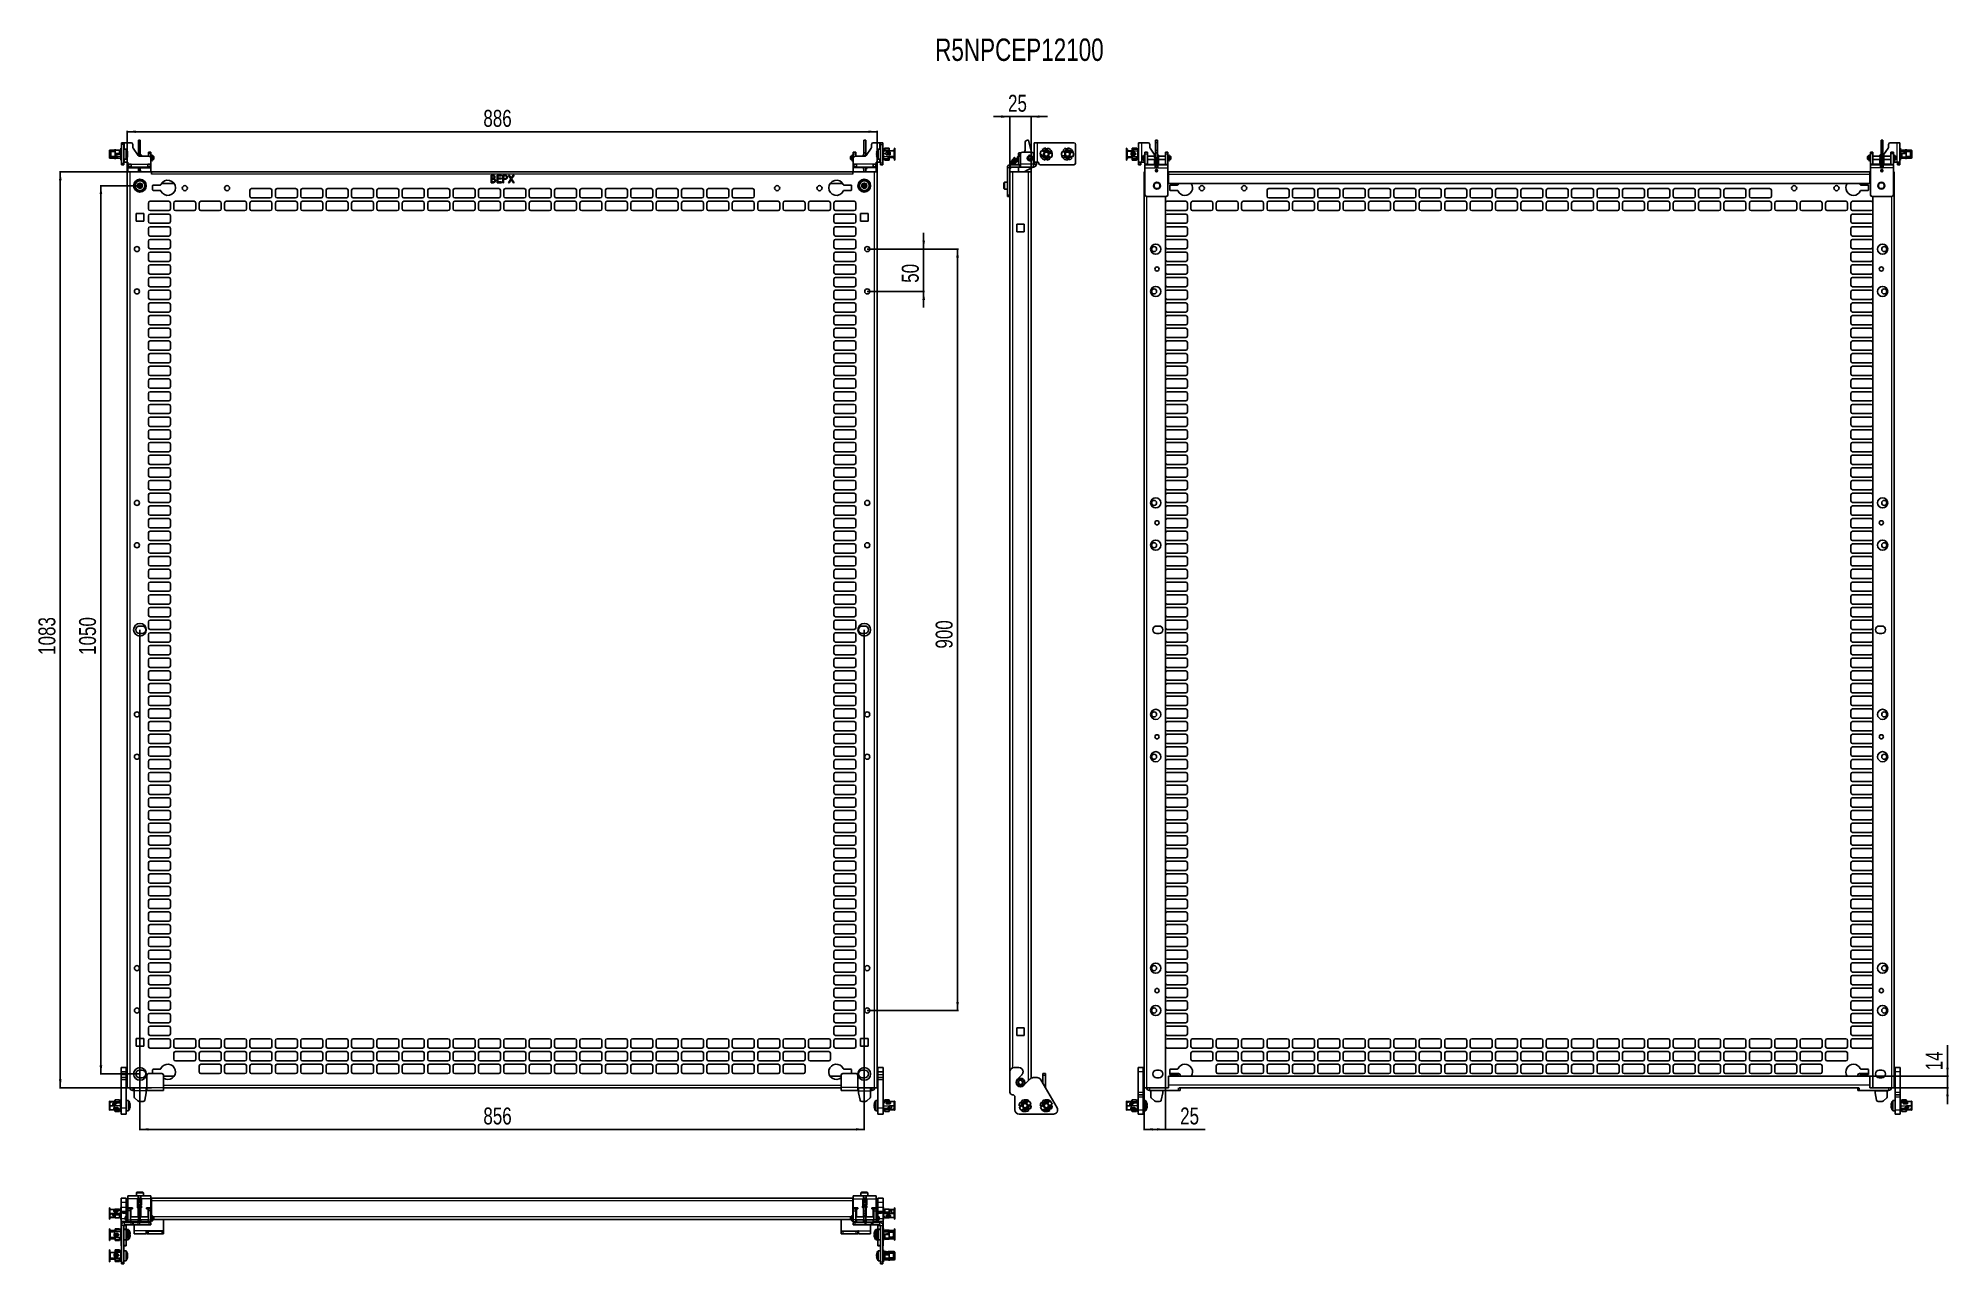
# Model space of a CAD drawing. Header units: millimetres. Extents: x -948 to 1310, y 554 to 2003.
import ezdxf

# ---------------------------------------------------------------- set-up
doc = ezdxf.new("R2010")
doc.units = ezdxf.units.MM
doc.layers.add('FORMAT', color=7, linetype='Continuous')
doc.styles.add('SLDTEXTSTYLE0', font='TXT', dxfattribs={"width": 0.75})
doc.dimstyles.new('SLDDIMSTYLE0', dxfattribs={"dimtxt": 20, "dimasz": 10, "dimexe": 0, "dimexo": 0.0625, "dimgap": 5, "dimtad": 2, "dimdec": 1, "dimrnd": 1e-09, "dimzin": 12, "dimdsep": 46, "dimtxsty": 'SLDTEXTSTYLE0', "dimsah": 1, "dimcen": 0.09, "dimadec": 0, "dimazin": 3, "dimtfac": 1, "dimtofl": 0, "dimtmove": 0, "dimatfit": 3, "dimfxl": 0, "dimfrac": 2, "dimtolj": 1, "dimtzin": 12, "dimarcsym": 0})
doc.dimstyles.new('SLDDIMSTYLE1', dxfattribs={"dimtxt": 20, "dimasz": 10, "dimexe": 0, "dimexo": 0.0625, "dimgap": 5, "dimtad": 2, "dimdec": 1, "dimrnd": 1e-09, "dimzin": 12, "dimdsep": 46, "dimtxsty": 'SLDTEXTSTYLE0', "dimsah": 1, "dimcen": 0.09, "dimadec": 0, "dimazin": 3, "dimtfac": 1, "dimtmove": 0, "dimatfit": 0, "dimfxl": 0, "dimfrac": 2, "dimtolj": 1, "dimtzin": 12, "dimarcsym": 0})

msp = doc.modelspace()

# ---------------------------------------------------------------- texts
at = {"layer": 'FORMAT', "insert": (111.82, 2002.23), "char_height": 26.4583, "attachment_point": 1, "style": 'SLDTEXTSTYLE0'}
msp.add_mtext('R5NPCEP12100', dxfattribs=at)

# ---------------------------------------------------------------- blocks, each defined once
blk = doc.blocks.new('_D')
at = {"layer": 'FORMAT'}
for p, q in [((-814.4, 1844.8), (-923.1, 1844.8)), ((-922.1, 1844.8), (-922.1, 761.8)), ((-814.4, 761.8), (-923.1, 761.8))]:
    blk.add_line(p, q, dxfattribs=at)
for points in [[(-922.1, 1844.8), (-923.6, 1834.8), (-920.5, 1834.8)], [(-922.1, 761.8), (-920.5, 771.8), (-923.6, 771.8)]]:
    blk.add_solid(points, dxfattribs=at)
at = {"layer": 'FORMAT', "insert": (-947.9, 1273.7), "char_height": 20, "attachment_point": 1, "rotation": 90, "style": 'SLDTEXTSTYLE0'}
blk.add_mtext('1083', dxfattribs=at)
blk = doc.blocks.new('_D_1')
at = {"layer": 'FORMAT'}
for p, q in [((-842.9, 1844.8), (-842.9, 1893.1)), ((-842.9, 1892.1), (43.1, 1892.1)), ((43.1, 1844.8), (43.1, 1893.1))]:
    blk.add_line(p, q, dxfattribs=at)
for points in [[(-842.9, 1892.1), (-832.9, 1890.6), (-832.9, 1893.6)], [(43.1, 1892.1), (33.1, 1893.6), (33.1, 1890.6)]]:
    blk.add_solid(points, dxfattribs=at)
at = {"layer": 'FORMAT', "insert": (-422.1, 1917.9), "char_height": 20, "attachment_point": 1, "style": 'SLDTEXTSTYLE0'}
blk.add_mtext('886', dxfattribs=at)
blk = doc.blocks.new('_D_2')
at = {"layer": 'FORMAT'}
for p, q in [((31.6, 1753.3), (139.2, 1753.3)), ((138.2, 1753.3), (138.2, 853.3)), ((31.6, 853.3), (139.2, 853.3))]:
    blk.add_line(p, q, dxfattribs=at)
for points in [[(138.2, 1753.3), (136.7, 1743.3), (139.8, 1743.3)], [(138.2, 853.3), (139.8, 863.3), (136.7, 863.3)]]:
    blk.add_solid(points, dxfattribs=at)
at = {"layer": 'FORMAT', "insert": (112.4, 1281.1), "char_height": 20, "attachment_point": 1, "rotation": 90, "style": 'SLDTEXTSTYLE0'}
blk.add_mtext('900', dxfattribs=at)
blk = doc.blocks.new('_D_3')
at = {"layer": 'FORMAT'}
for p, q in [((98.2, 1753.3), (98.2, 1772.5)), ((31.6, 1753.3), (99.2, 1753.3)), ((98.2, 1753.3), (98.2, 1703.3)), ((31.6, 1703.3), (99.2, 1703.3)), ((98.2, 1703.3), (98.2, 1684.1))]:
    blk.add_line(p, q, dxfattribs=at)
for points in [[(98.2, 1753.3), (99.8, 1763.3), (96.7, 1763.3)], [(98.2, 1703.3), (96.7, 1693.3), (99.8, 1693.3)]]:
    blk.add_solid(points, dxfattribs=at)
at = {"layer": 'FORMAT', "insert": (72.4, 1713.5), "char_height": 20, "attachment_point": 1, "rotation": 90, "style": 'SLDTEXTSTYLE0'}
blk.add_mtext('50', dxfattribs=at)
blk = doc.blocks.new('_D_4')
at = {"layer": 'FORMAT'}
for p, q in [((-827.9, 1303.3), (-827.9, 711.8)), ((28.1, 1303.3), (28.1, 711.8)), ((-827.9, 712.8), (28.1, 712.8))]:
    blk.add_line(p, q, dxfattribs=at)
for points in [[(-827.9, 712.8), (-817.9, 711.3), (-817.9, 714.3)], [(28.1, 712.8), (18.1, 714.3), (18.1, 711.3)]]:
    blk.add_solid(points, dxfattribs=at)
at = {"layer": 'FORMAT', "insert": (-422.1, 738.6), "char_height": 20, "attachment_point": 1, "style": 'SLDTEXTSTYLE0'}
blk.add_mtext('856', dxfattribs=at)
blk = doc.blocks.new('_D_5')
at = {"layer": 'FORMAT'}
for p, q in [((-827.9, 1828.3), (-875.1, 1828.3)), ((-874.1, 1828.3), (-874.1, 778.3)), ((-827.9, 778.3), (-875.1, 778.3))]:
    blk.add_line(p, q, dxfattribs=at)
for points in [[(-874.1, 1828.3), (-875.6, 1818.3), (-872.5, 1818.3)], [(-874.1, 778.3), (-872.5, 788.3), (-875.6, 788.3)]]:
    blk.add_solid(points, dxfattribs=at)
at = {"layer": 'FORMAT', "insert": (-899.9, 1273.7), "char_height": 20, "attachment_point": 1, "rotation": 90, "style": 'SLDTEXTSTYLE0'}
blk.add_mtext('1050', dxfattribs=at)
blk = doc.blocks.new('_D_6')
at = {"layer": 'FORMAT'}
for p, q in [((200.1, 1909.9), (180.9, 1909.9)), ((200.1, 1844.8), (200.1, 1910.9)), ((200.1, 1909.9), (225.1, 1909.9)), ((225.1, 1844.8), (225.1, 1910.9)), ((225.1, 1909.9), (244.4, 1909.9))]:
    blk.add_line(p, q, dxfattribs=at)
for points in [[(200.1, 1909.9), (190.1, 1911.5), (190.1, 1908.4)], [(225.1, 1909.9), (235.1, 1908.4), (235.1, 1911.5)]]:
    blk.add_solid(points, dxfattribs=at)
at = {"layer": 'FORMAT', "insert": (197.9, 1935.7), "char_height": 20, "attachment_point": 1, "style": 'SLDTEXTSTYLE0'}
blk.add_mtext('25', dxfattribs=at)
blk = doc.blocks.new('_D_7')
at = {"layer": 'FORMAT'}
for p, q in [((358.9, 761.8), (358.9, 711.8)), ((383.9, 761.8), (383.9, 711.8)), ((383.9, 712.8), (358.9, 712.8)), ((383.9, 712.8), (430.9, 712.8))]:
    blk.add_line(p, q, dxfattribs=at)
for points in [[(358.9, 712.8), (368.9, 711.3), (368.9, 714.3)], [(383.9, 712.8), (373.9, 714.3), (373.9, 711.3)]]:
    blk.add_solid(points, dxfattribs=at)
at = {"layer": 'FORMAT', "insert": (401.3, 738.6), "char_height": 20, "attachment_point": 1, "style": 'SLDTEXTSTYLE0'}
blk.add_mtext('25', dxfattribs=at)
blk = doc.blocks.new('_D_8')
at = {"layer": 'FORMAT'}
for p, q in [((1308.1, 775.8), (1308.1, 812.2)), ((1216.5, 775.8), (1309.1, 775.8)), ((1308.1, 775.8), (1308.1, 761.8)), ((1216.5, 761.8), (1309.1, 761.8)), ((1308.1, 761.8), (1308.1, 742.6))]:
    blk.add_line(p, q, dxfattribs=at)
for points in [[(1308.1, 775.8), (1309.6, 785.8), (1306.6, 785.8)], [(1308.1, 761.8), (1306.6, 751.8), (1309.6, 751.8)]]:
    blk.add_solid(points, dxfattribs=at)
at = {"layer": 'FORMAT', "insert": (1282.3, 782.6), "char_height": 20, "attachment_point": 1, "rotation": 90, "style": 'SLDTEXTSTYLE0'}
blk.add_mtext('14', dxfattribs=at)

# ---------------------------------------------------------------- dimensions: what is measured, and where the dimension line sits
at = {"layer": 'FORMAT'}
for base, p1, p2, dimstyle, picture, middle in [((225.14, 1909.92), (200.14, 1844.8), (225.14, 1844.8), 'SLDDIMSTYLE1', '_D_6', (212.64, 1909.92)), ((358.95, 712.8), (383.95, 761.8), (358.95, 761.8), 'SLDDIMSTYLE0', '_D_7', (416.12, 712.8))]:
    dim = msp.add_linear_dim(base=base, p1=p1, p2=p2, dimstyle=dimstyle, dxfattribs=at)
    dim.commit()
    dim.dimension.update_dxf_attribs({"geometry": picture, "text_midpoint": middle, "dimtype": 160})
for base, p1, p2, angle, dimstyle, picture, middle in [((43.08, 1892.1), (-842.92, 1844.8), (43.08, 1844.8), 0, 'SLDDIMSTYLE0', '_D_1', (-399.92, 1892.1)), ((-922.07, 761.79), (-814.42, 1844.81), (-814.42, 761.79), 90, 'SLDDIMSTYLE0', '_D', (-922.07, 1303.3)), ((-874.07, 778.3), (-827.92, 1828.3), (-827.92, 778.3), 90, 'SLDDIMSTYLE0', '_D_5', (-874.07, 1303.3)), ((98.23, 1703.3), (31.58, 1753.3), (31.58, 1703.3), 90, 'SLDDIMSTYLE1', '_D_3', (98.23, 1728.3)), ((138.23, 853.3), (31.58, 1753.3), (31.58, 853.3), 90, 'SLDDIMSTYLE0', '_D_2', (138.23, 1303.3)), ((28.08, 712.8), (-827.92, 1303.3), (28.08, 1303.3), 0, 'SLDDIMSTYLE0', '_D_4', (-399.92, 712.8)), ((1308.1, 761.79), (1216.45, 775.79), (1216.45, 761.79), 90, 'SLDDIMSTYLE1', '_D_8', (1308.1, 797.42))]:
    dim = msp.add_linear_dim(base=base, p1=p1, p2=p2, angle=angle, dimstyle=dimstyle, dxfattribs=at)
    dim.commit()
    dim.dimension.update_dxf_attribs({"geometry": picture, "text_midpoint": middle, "dimtype": 160})

# ---------------------------------------------------------------- linework, layer by layer
at = {"color": 7, "linetype": 'Continuous', "lineweight": 25}
for p, q in [((-849.92, 1879.1), (-846.92, 1879.1)), ((-849.92, 1877.1), (-849.92, 1879.1)), ((-849.92, 1877.1), (-849.92, 1855.1)), ((-846.92, 1879.1), (-846.92, 1877.1)), ((-846.12, 1879.1), (-846.92, 1879.1)), ((-846.92, 1877.1), (-846.92, 1855.1)), ((-846.12, 1879.1), (-838.42, 1879.1)), ((-836.42, 1877.1), (-836.42, 1873.73)), ((-829.52, 1882.1), (-827.52, 1882.1)), ((-829.52, 1881.73), (-829.52, 1882.1)), ((-829.52, 1881.73), (-829.52, 1867.1)), ((-827.52, 1882.1), (-827.52, 1881.73)), ((-827.52, 1881.73), (-827.52, 1867.1)), ((27.68, 1882.1), (29.68, 1882.1)), ((27.68, 1881.73), (27.68, 1882.1)), ((27.68, 1881.73), (27.68, 1867.1)), ((29.68, 1882.1), (29.68, 1881.73)), ((29.68, 1881.73), (29.68, 1867.1)), ((36.58, 1877.1), (36.58, 1873.73)), ((46.28, 1879.1), (38.58, 1879.1)), ((46.28, 1879.1), (47.08, 1879.1)), ((47.08, 1879.1), (47.08, 1877.1)), ((50.08, 1879.1), (47.08, 1879.1)), ((47.08, 1877.1), (47.08, 1855.1)), ((50.08, 1877.1), (50.08, 1879.1)), ((50.08, 1877.1), (50.08, 1855.1)), ((218.02, 1870.1), (218.02, 1879.1)), ((221.02, 1882.1), (221.64, 1882.1)), ((222.12, 1881.73), (225.79, 1868.1)), ((228.64, 1879.1), (228.64, 1856.1)), ((228.64, 1879.1), (232.44, 1879.1)), ((232.44, 1879.1), (275.64, 1879.1)), ((277.64, 1877.1), (277.64, 1855.1)), ((355.75, 1879.1), (351.95, 1879.1)), ((351.95, 1879.1), (351.95, 1856.1)), ((355.75, 1879.1), (363.45, 1879.1)), ((365.45, 1877.1), (365.45, 1873.73)), ((372.35, 1882.1), (374.35, 1882.1)), ((372.35, 1879.1), (372.35, 1882.1)), ((372.35, 1870.1), (372.35, 1879.1)), ((374.35, 1882.1), (374.35, 1879.1)), ((374.35, 1870.1), (374.35, 1879.1)), ((1229.55, 1882.1), (1231.55, 1882.1)), ((1229.55, 1879.1), (1229.55, 1882.1)), ((1229.55, 1870.1), (1229.55, 1879.1)), ((1231.55, 1882.1), (1231.55, 1879.1)), ((1231.55, 1870.1), (1231.55, 1879.1)), ((1238.45, 1877.1), (1238.45, 1873.73)), ((1248.15, 1879.1), (1240.45, 1879.1)), ((1248.15, 1879.1), (1251.95, 1879.1)), ((1251.95, 1879.1), (1251.95, 1856.1)), ((-863.92, 1868.9), (-863.92, 1869.75)), ((-863.92, 1868.9), (-863.42, 1868.9)), ((-863.92, 1867.48), (-863.92, 1868.9)), ((-863.42, 1867.48), (-863.92, 1867.48)), ((-863.92, 1867.25), (-863.92, 1867.48)), ((-863.92, 1862.96), (-863.92, 1867.25)), ((-863.42, 1867.25), (-863.92, 1867.25)), ((-863.42, 1862.96), (-863.92, 1862.96)), ((-863.92, 1861.45), (-863.92, 1862.96)), ((-863.42, 1868.9), (-863.42, 1867.48)), ((-863.42, 1867.48), (-863.42, 1867.25)), ((-863.42, 1867.25), (-863.42, 1862.96)), ((-858.52, 1870.45), (-863.22, 1870.45)), ((-861.22, 1869.46), (-863.22, 1869.46)), ((-863.22, 1868.24), (-863.22, 1868.03)), ((-862.72, 1867.86), (-863.22, 1867.86)), ((-863.22, 1867.86), (-863.22, 1867.63)), ((-863.22, 1867.63), (-862.72, 1867.63)), ((-863.22, 1867.45), (-863.22, 1867.02)), ((-862.92, 1867.02), (-863.22, 1867.02)), ((-863.22, 1867.02), (-863.22, 1866.88)), ((-863.22, 1866.88), (-862.92, 1866.88)), ((-863.22, 1864.33), (-862.92, 1864.33)), ((-863.22, 1863.58), (-862.92, 1863.58)), ((-863.22, 1862.97), (-863.22, 1863.58)), ((-863.22, 1862.97), (-857.62, 1862.97)), ((-857.62, 1862.66), (-863.22, 1862.66)), ((-863.22, 1860.75), (-858.52, 1860.75)), ((-862.92, 1863.1), (-862.92, 1867.63)), ((-862.92, 1863.1), (-862.79, 1862.97)), ((-862.72, 1867.63), (-862.72, 1867.86)), ((-862.42, 1867.98), (-862.42, 1862.97)), ((-857.32, 1868.6), (-861.75, 1868.6)), ((-861.22, 1869.06), (-861.22, 1869.46)), ((-857.32, 1869.46), (-861.22, 1869.46)), ((-861.22, 1869.06), (-857.32, 1869.06)), ((-858.52, 1870.45), (-858.52, 1870.45)), ((-858.52, 1870.42), (-858.52, 1870.45)), ((-858.52, 1860.97), (-858.52, 1861.1)), ((-858.52, 1860.97), (-858.52, 1860.75)), ((-858.52, 1860.76), (-857.43, 1860.58)), ((-854.72, 1870.34), (-858.02, 1870.34)), ((-854.72, 1861.31), (-858.02, 1861.31)), ((-857.62, 1862.97), (-856.47, 1864.56)), ((-856.47, 1864.26), (-857.62, 1862.66)), ((-857.62, 1862.97), (-857.62, 1862.66)), ((-857.32, 1869.92), (-857.21, 1870.16)), ((-857.32, 1866.32), (-857.32, 1869.92)), ((-857.32, 1866.32), (-857.21, 1866.19)), ((-857.32, 1865.13), (-857.32, 1866.32)), ((-857.32, 1865.13), (-857.21, 1864.99)), ((-857.32, 1863.38), (-857.32, 1865.13)), ((-857.21, 1870.16), (-857.21, 1866.19)), ((-852.12, 1870.16), (-857.21, 1870.16)), ((-852.12, 1866.19), (-857.21, 1866.19)), ((-857.21, 1866.19), (-857.21, 1864.99)), ((-855.98, 1864.99), (-857.21, 1864.99)), ((-857.21, 1864.99), (-857.21, 1863.54)), ((-856, 1870.39), (-855.92, 1870.34)), ((-854.72, 1860.86), (-855.92, 1860.86)), ((-855.6, 1861.11), (-855.71, 1861.31)), ((-855.6, 1861.11), (-855.6, 1861.11)), ((-853.72, 1865.65), (-854.56, 1865.54)), ((-850.9, 1870.45), (-853.55, 1870.45)), ((-853.52, 1860.76), (-853.55, 1860.76)), ((-853.55, 1860.75), (-850.9, 1860.75)), ((-852.12, 1865.66), (-853.53, 1865.66)), ((-853.53, 1865.45), (-851.37, 1865.45)), ((-853.52, 1860.76), (-853.52, 1860.88)), ((-852.12, 1866.19), (-852.12, 1870.16)), ((-852.12, 1870.16), (-851.92, 1870.02)), ((-852.12, 1866.19), (-851.92, 1866.27)), ((-852.12, 1865.66), (-852.12, 1866.19)), ((-851.92, 1865.74), (-852.12, 1865.66)), ((-851.92, 1870.02), (-851.92, 1866.27)), ((-850.62, 1869.46), (-851.92, 1869.46)), ((-851.92, 1869.06), (-850.62, 1869.06)), ((-851.92, 1866.27), (-851.92, 1865.74)), ((-851.37, 1865.75), (-851.92, 1865.75)), ((-851.42, 1860.79), (-851.42, 1860.81)), ((-850.87, 1870.45), (-850.62, 1870.45)), ((-850.87, 1860.92), (-850.62, 1860.92)), ((-850.87, 1860.75), (-850.62, 1860.75)), ((-850.72, 1869.06), (-850.72, 1865.4)), ((-850.42, 1868.6), (-850.72, 1868.6)), ((-850.42, 1865.45), (-850.72, 1865.4)), ((-850.62, 1865.16), (-850.62, 1864.85)), ((-850.62, 1864.85), (-850.62, 1862.66)), ((-850.42, 1862.91), (-850.42, 1872.7)), ((-849.92, 1872.7), (-850.42, 1872.7)), ((-850.42, 1862.91), (-849.92, 1862.91)), ((-850.42, 1862.54), (-850.42, 1861.3)), ((-850.42, 1861.3), (-849.92, 1861.3)), ((-850.42, 1858.75), (-850.42, 1861.3)), ((-849.92, 1858.75), (-850.42, 1858.75)), ((-850.42, 1858.75), (-850.42, 1858.5)), ((-849.92, 1858.5), (-850.42, 1858.5)), ((-849.93, 1862.6), (-849.92, 1862.6)), ((-849.92, 1853.1), (-849.92, 1855.1)), ((-846.92, 1853.1), (-849.92, 1853.1)), ((-844.6, 1871.6), (-846.92, 1871.6)), ((-846.92, 1859.6), (-844.6, 1859.6)), ((-846.92, 1856.1), (-846.12, 1856.1)), ((-846.92, 1855.1), (-846.92, 1853.1)), ((-842.12, 1856.1), (-846.12, 1856.1)), ((-842.12, 1853.9), (-842.12, 1856.1)), ((-842.12, 1853.9), (-838.32, 1853.9)), ((-842.12, 1853.1), (-842.12, 1850.1)), ((-842.04, 1853.1), (-842.12, 1853.1)), ((-838.32, 1853.9), (-838.32, 1850.1)), ((-836.06, 1872.59), (-830.02, 1863.96)), ((-829.52, 1867.1), (-827.52, 1867.1)), ((-829.52, 1863.6), (-829.52, 1867.1)), ((-827.52, 1863.6), (-829.52, 1863.6)), ((-829.52, 1863.6), (-829.52, 1863.46)), ((-828.38, 1863.1), (-816.92, 1863.1)), ((-827.52, 1867.1), (-827.52, 1863.6)), ((-827.52, 1863.6), (-827.52, 1863.1)), ((-826.6, 1863.58), (-826.6, 1863.1)), ((-826.6, 1863.58), (-826.6, 1863.57)), ((-826, 1863.1), (-826, 1863.58)), ((-818.72, 1853.9), (-814.92, 1853.9)), ((-818.72, 1850.1), (-818.72, 1853.9)), ((-817.92, 1868.1), (-814.92, 1868.1)), ((-817.92, 1866.1), (-817.92, 1868.1)), ((-817.92, 1866.1), (-817.92, 1863.1)), ((-814.92, 1853.1), (-815.01, 1853.1)), ((-814.92, 1868.1), (-814.92, 1866.1)), ((-814.92, 1866.1), (-814.92, 1861.1)), ((-814.89, 1863), (-814.92, 1863)), ((-814.92, 1861.1), (-814.92, 1853.9)), ((-814.92, 1859.2), (-814.89, 1859.2)), ((-814.92, 1853.1), (-814.92, 1850.1)), ((-814.89, 1863.51), (-814.89, 1860.78)), ((-814.89, 1860.78), (-814.89, 1858.81)), ((-812.99, 1860.78), (-812.99, 1863.51)), ((-811.97, 1863), (-812.99, 1863)), ((-812.99, 1858.81), (-812.99, 1860.78)), ((-812.99, 1859.2), (-811.97, 1859.2)), ((-811.47, 1862.71), (-811.97, 1863)), ((-811.97, 1859.2), (-811.97, 1863)), ((-811.97, 1859.2), (-811.47, 1859.49)), ((-811.47, 1862.71), (-811.47, 1859.49)), ((12.23, 1863), (11.73, 1862.71)), ((11.73, 1859.49), (11.73, 1862.71)), ((11.73, 1859.49), (12.23, 1859.2)), ((13.17, 1863), (12.23, 1863)), ((12.23, 1863), (12.23, 1859.2)), ((12.23, 1859.2), (13.17, 1859.2)), ((13.17, 1863.47), (13.17, 1862.1)), ((13.17, 1862.1), (13.17, 1858.77)), ((15.07, 1862.1), (15.07, 1863.47)), ((15.08, 1863), (15.07, 1863)), ((15.07, 1858.77), (15.07, 1862.1)), ((15.07, 1859.2), (15.08, 1859.2)), ((18.08, 1868.1), (15.08, 1868.1)), ((15.08, 1868.1), (15.08, 1866.1)), ((15.08, 1866.1), (15.08, 1861.1)), ((15.08, 1861.1), (15.08, 1853.9)), ((18.88, 1853.9), (15.08, 1853.9)), ((15.08, 1853.1), (15.08, 1850.1)), ((15.08, 1853.1), (15.16, 1853.1)), ((28.53, 1863.1), (17.08, 1863.1)), ((18.08, 1866.1), (18.08, 1868.1)), ((18.08, 1866.1), (18.08, 1863.1)), ((18.88, 1850.1), (18.88, 1853.9)), ((26.11, 1863.2), (26.11, 1863.1)), ((26.71, 1863.1), (26.71, 1863.21)), ((27.68, 1867.1), (29.68, 1867.1)), ((27.68, 1863.6), (27.68, 1867.1)), ((29.68, 1863.6), (27.68, 1863.6)), ((27.68, 1863.6), (27.68, 1863.1)), ((29.68, 1867.1), (29.68, 1863.6)), ((29.68, 1863.6), (29.68, 1863.46)), ((36.21, 1872.59), (30.17, 1863.96)), ((42.28, 1853.9), (38.48, 1853.9)), ((38.48, 1853.9), (38.48, 1850.1)), ((42.19, 1853.1), (42.28, 1853.1)), ((42.28, 1856.1), (46.28, 1856.1)), ((42.28, 1853.9), (42.28, 1856.1)), ((42.28, 1853.1), (42.28, 1850.1)), ((42.68, 1863.75), (42.66, 1863.75)), ((47.08, 1871.6), (44.75, 1871.6)), ((44.75, 1859.6), (47.08, 1859.6)), ((47.08, 1856.1), (46.28, 1856.1)), ((47.08, 1855.1), (47.08, 1853.1)), ((47.08, 1853.1), (50.08, 1853.1)), ((50.58, 1872.7), (50.08, 1872.7)), ((50.08, 1867.47), (50.58, 1867.47)), ((50.08, 1865.63), (50.58, 1865.63)), ((50.58, 1861.3), (50.08, 1861.3)), ((50.58, 1859.99), (50.08, 1859.99)), ((50.08, 1858.5), (50.58, 1858.5)), ((50.08, 1853.1), (50.08, 1855.1)), ((50.58, 1872.7), (50.58, 1867.47)), ((50.58, 1866.93), (50.58, 1867.47)), ((50.58, 1865.63), (50.58, 1861.3)), ((50.58, 1862.11), (50.78, 1862.14)), ((50.58, 1861.3), (50.58, 1859.99)), ((50.58, 1859.99), (50.58, 1858.5)), ((50.6, 1862.6), (50.78, 1862.6)), ((50.62, 1869.52), (50.81, 1869.46)), ((50.78, 1870.73), (50.78, 1871.05)), ((50.78, 1870.43), (50.78, 1870.73)), ((50.78, 1870.43), (50.78, 1870.04)), ((50.78, 1869.46), (61.38, 1869.46)), ((51.03, 1866.88), (50.78, 1866.88)), ((51.03, 1866.74), (50.78, 1866.74)), ((51.03, 1865.62), (50.78, 1865.62)), ((50.78, 1860.48), (50.78, 1862.66)), ((50.78, 1860.16), (50.78, 1860.48)), ((52.08, 1869.75), (50.88, 1869.75)), ((50.88, 1869.46), (50.88, 1869.75)), ((50.88, 1865.62), (50.88, 1866.74)), ((52.08, 1871.55), (51.53, 1871.55)), ((52.08, 1871.33), (51.53, 1871.33)), ((51.53, 1871.02), (52.08, 1871.02)), ((53.68, 1859.88), (51.53, 1859.88)), ((52.08, 1859.66), (51.53, 1859.66)), ((51.58, 1866.34), (51.58, 1866.17)), ((52.28, 1872.6), (52.08, 1872.49)), ((52.08, 1871.87), (52.08, 1872.49)), ((52.28, 1871.94), (52.08, 1871.87)), ((52.08, 1869.46), (52.08, 1871.87)), ((52.08, 1858.82), (52.08, 1859.88)), ((52.08, 1858.82), (52.28, 1858.72)), ((52.08, 1858.72), (52.08, 1858.82)), ((52.08, 1858.72), (52.28, 1858.6)), ((57.36, 1872.6), (52.28, 1872.6)), ((52.28, 1872.6), (52.28, 1871.94)), ((52.28, 1871.94), (52.28, 1869.46)), ((52.28, 1871.94), (57.36, 1871.94)), ((52.28, 1859.88), (52.28, 1858.72)), ((52.28, 1858.72), (57.36, 1858.72)), ((52.28, 1858.72), (52.28, 1858.6)), ((52.28, 1858.6), (57.36, 1858.6)), ((53.68, 1866.73), (53.68, 1865.77)), ((54.88, 1867.86), (58.18, 1867.86)), ((58.18, 1867.63), (54.88, 1867.63)), ((58.18, 1864.68), (54.88, 1864.68)), ((54.88, 1864.57), (58.18, 1864.57)), ((55.75, 1866.19), (55.75, 1866.23)), ((56.07, 1865.74), (56.32, 1865.68)), ((56.4, 1865.67), (56.32, 1865.69)), ((56.62, 1861.07), (57.78, 1862.66)), ((57.15, 1861.81), (57.36, 1861.81)), ((57.48, 1872.4), (57.36, 1872.6)), ((57.36, 1871.94), (57.36, 1872.6)), ((57.36, 1869.46), (57.36, 1871.94)), ((57.48, 1871.82), (57.36, 1871.94)), ((57.36, 1866.97), (57.36, 1867.63)), ((57.36, 1864.68), (57.36, 1865.6)), ((57.36, 1861.81), (57.36, 1862.09)), ((57.36, 1861.81), (57.48, 1861.95)), ((57.36, 1858.72), (57.36, 1861.81)), ((57.36, 1858.72), (57.48, 1858.89)), ((57.36, 1858.6), (57.48, 1858.8)), ((57.36, 1858.6), (57.36, 1858.72)), ((57.48, 1872.4), (57.48, 1871.82)), ((57.48, 1871.82), (57.48, 1869.46)), ((57.48, 1869.55), (57.56, 1869.46)), ((57.48, 1867.63), (57.48, 1866.98)), ((57.48, 1865.59), (57.48, 1864.68)), ((57.48, 1862.25), (57.48, 1861.95)), ((61.38, 1862.14), (57.48, 1862.14)), ((57.48, 1861.95), (57.48, 1858.89)), ((57.48, 1861.65), (57.56, 1861.74)), ((57.48, 1861.74), (61.38, 1861.74)), ((57.48, 1858.89), (57.48, 1858.8)), ((57.73, 1862.6), (62.58, 1862.6)), ((57.78, 1862.66), (63.38, 1862.66)), ((58.68, 1867.4), (58.68, 1867.04)), ((58.68, 1865.45), (58.68, 1867.04)), ((58.68, 1865.45), (58.68, 1865.06)), ((61.38, 1869.46), (63.38, 1869.46)), ((61.38, 1862.14), (61.38, 1861.74)), ((62.58, 1862.6), (62.64, 1862.66)), ((62.58, 1862.6), (62.58, 1862.66)), ((62.88, 1870.34), (63.38, 1870.34)), ((62.88, 1861.35), (62.88, 1860.86)), ((63.38, 1861.35), (62.88, 1861.35)), ((62.88, 1860.86), (63.38, 1860.86)), ((63.38, 1861.35), (63.38, 1861.6)), ((63.38, 1860.86), (63.38, 1861.35)), ((64.08, 1872.6), (63.58, 1872.6)), ((63.58, 1872.6), (63.58, 1872.6)), ((63.58, 1872.6), (64.08, 1872.6)), ((63.58, 1869.67), (63.58, 1872.6)), ((63.58, 1869.67), (64.08, 1869.67)), ((63.58, 1869.44), (63.58, 1869.67)), ((63.58, 1860.06), (63.58, 1862.68)), ((63.58, 1860.06), (64.08, 1860.06)), ((63.58, 1858.61), (63.58, 1860.06)), ((63.58, 1858.6), (63.58, 1858.61)), ((63.58, 1858.61), (64.08, 1858.61)), ((63.58, 1858.6), (64.08, 1858.6)), ((64.05, 1862.99), (64.08, 1862.99)), ((64.08, 1872.6), (64.08, 1872.6)), ((64.08, 1872.6), (64.08, 1869.67)), ((64.08, 1869.67), (64.08, 1868.9)), ((64.08, 1868.9), (64.08, 1863.09)), ((64.08, 1863.09), (64.08, 1862.99)), ((64.08, 1862.99), (64.08, 1860.06)), ((64.08, 1860.06), (64.08, 1858.61)), ((64.08, 1858.61), (64.08, 1858.6)), ((200.2, 1854.9), (200.25, 1854.85)), ((200.52, 1854.33), (200.57, 1854.29)), ((200.6, 1855.41), (200.65, 1855.36)), ((200.94, 1853.1), (211.34, 1853.1)), ((201, 1855.92), (201.05, 1855.87)), ((201.3, 1854.84), (201.28, 1854.99)), ((201.41, 1856.43), (201.46, 1856.38)), ((201.44, 1853.77), (201.83, 1853.46)), ((201.7, 1855.35), (201.68, 1855.5)), ((201.81, 1856.94), (201.86, 1856.89)), ((201.81, 1853.24), (201.92, 1853.15)), ((201.83, 1853.46), (201.91, 1853.4)), ((201.94, 1853.12), (201.92, 1853.1)), ((202.1, 1855.86), (202.08, 1856.01)), ((202.21, 1857.45), (202.26, 1857.4)), ((202.5, 1856.37), (202.48, 1856.52)), ((202.56, 1853.1), (202.57, 1853.25)), ((202.66, 1858.34), (202.61, 1858.3)), ((202.61, 1857.97), (202.66, 1857.91)), ((202.9, 1856.89), (202.88, 1857.03)), ((203.3, 1857.4), (203.28, 1857.55)), ((204.74, 1853.08), (204.63, 1853.15)), ((204.72, 1853.16), (204.87, 1853.06)), ((206.09, 1854.6), (206.26, 1854.52)), ((206.58, 1859.96), (206.97, 1859.65)), ((207.34, 1860.12), (206.95, 1860.43)), ((206.97, 1859.65), (207.05, 1859.59)), ((207.42, 1860.06), (207.34, 1860.12)), ((210.49, 1863.62), (207.7, 1860.09)), ((207.7, 1860.09), (207.7, 1860.09)), ((208.17, 1859.72), (210.96, 1863.25)), ((208.32, 1859.41), (210.34, 1862.14)), ((210.34, 1863.74), (209.12, 1862.2)), ((210.34, 1863.43), (210.34, 1866.6)), ((210.34, 1853.1), (210.34, 1862.46)), ((210.84, 1867.1), (213.1, 1867.1)), ((210.96, 1863.25), (210.96, 1863.25)), ((211.34, 1853.1), (211.34, 1850.1)), ((212.84, 1853.1), (211.34, 1853.1)), ((212.84, 1866.1), (212.84, 1853.9)), ((212.84, 1850.1), (212.84, 1853.9)), ((225.84, 1868.1), (214.84, 1868.1)), ((227.84, 1853.9), (227.84, 1866.1)), ((227.84, 1853.9), (227.84, 1850.1)), ((232.44, 1856.1), (228.64, 1856.1)), ((228.64, 1853.9), (228.64, 1856.1)), ((228.64, 1853.9), (231.64, 1853.9)), ((231.64, 1853.9), (231.64, 1856.1)), ((233.94, 1856.1), (232.44, 1856.1)), ((233.94, 1855.1), (233.94, 1856.1)), ((275.64, 1853.1), (235.94, 1853.1)), ((236.15, 1865.25), (239.15, 1864.44)), ((239.37, 1862.6), (237.07, 1862.11)), ((237.07, 1862.11), (237.17, 1862.34)), ((237.17, 1862.34), (239.24, 1862.78)), ((237.3, 1869.39), (237.18, 1869.47)), ((240.26, 1868.6), (237.26, 1869.4)), ((239.76, 1869.35), (238.38, 1870.88)), ((238.5, 1864.18), (238.98, 1864.33)), ((239.38, 1862.22), (239.11, 1862.55)), ((239.38, 1862.22), (239.53, 1862.36)), ((239.45, 1868.81), (239.89, 1869.21)), ((239.53, 1862.36), (240.05, 1862.82)), ((239.76, 1869.35), (239.89, 1869.21)), ((239.77, 1862.89), (239.96, 1862.93)), ((239.89, 1869.21), (240.36, 1868.69)), ((239.94, 1862.72), (239.89, 1862.71)), ((240.22, 1868.83), (240.03, 1868.66)), ((242.21, 1860.58), (241.84, 1858.62)), ((242.26, 1860.54), (243.49, 1860.48)), ((242.73, 1870.7), (242.58, 1872.68)), ((244.02, 1870.66), (242.79, 1870.72)), ((243.54, 1860.51), (243.7, 1858.52)), ((244.07, 1870.63), (244.43, 1872.58)), ((246.38, 1862), (245.91, 1862.52)), ((246.01, 1862.61), (249.02, 1861.8)), ((246.05, 1862.37), (246.24, 1862.55)), ((246.74, 1868.85), (246.22, 1868.38)), ((246.51, 1868.31), (246.31, 1868.27)), ((246.33, 1868.48), (246.38, 1868.49)), ((246.82, 1862.39), (246.38, 1862)), ((246.52, 1861.85), (246.38, 1862)), ((246.52, 1861.85), (247.89, 1860.33)), ((246.89, 1868.98), (246.74, 1868.85)), ((246.89, 1868.98), (247.16, 1868.66)), ((246.91, 1868.6), (249.2, 1869.09)), ((249.1, 1868.87), (247.03, 1868.42)), ((250.13, 1865.96), (247.12, 1866.76)), ((247.77, 1867.02), (247.3, 1866.88)), ((248.97, 1861.82), (249.09, 1861.74)), ((249.1, 1868.87), (249.2, 1869.09)), ((261.33, 1863.96), (264.44, 1863.72)), ((261.7, 1868.24), (261.57, 1868.3)), ((264.76, 1868.01), (261.65, 1868.24)), ((264.12, 1868.66), (262.49, 1869.9)), ((264.99, 1861.95), (262.82, 1861.05)), ((262.82, 1861.05), (262.88, 1861.29)), ((262.88, 1861.29), (264.84, 1862.11)), ((263.84, 1863.35), (264.29, 1863.58)), ((263.92, 1868.07), (264.28, 1868.54)), ((264.12, 1868.66), (264.28, 1868.54)), ((264.28, 1868.54), (264.83, 1868.12)), ((264.68, 1868.24), (264.52, 1868.03)), ((264.76, 1868.17), (264.61, 1868.02)), ((265.08, 1861.58), (264.75, 1861.85)), ((265.08, 1861.58), (265.2, 1861.74)), ((265.2, 1861.74), (265.62, 1862.3)), ((265.33, 1862.31), (265.51, 1862.39)), ((265.53, 1862.18), (265.48, 1862.16)), ((266.79, 1870.54), (266.27, 1872.45)), ((268.06, 1870.74), (266.84, 1870.57)), ((268.12, 1870.72), (268.11, 1872.7)), ((268.16, 1860.49), (268.16, 1858.5)), ((268.21, 1860.47), (269.43, 1860.63)), ((269.48, 1860.67), (270, 1858.75)), ((271.07, 1869.46), (270.65, 1868.9)), ((270.74, 1869.02), (270.79, 1869.04)), ((270.95, 1868.89), (270.76, 1868.82)), ((271.2, 1869.62), (271.07, 1869.46)), ((271.2, 1869.62), (271.52, 1869.35)), ((271.28, 1869.25), (273.45, 1870.16)), ((273.39, 1869.92), (271.44, 1869.1)), ((271.99, 1862.66), (271.44, 1863.09)), ((271.51, 1863.03), (271.66, 1863.18)), ((271.52, 1863.19), (274.62, 1862.96)), ((271.6, 1862.97), (271.76, 1863.18)), ((274.94, 1867.25), (271.84, 1867.48)), ((272.43, 1867.86), (271.99, 1867.63)), ((272.35, 1863.13), (271.99, 1862.66)), ((272.15, 1862.54), (271.99, 1862.66)), ((272.15, 1862.54), (273.79, 1861.3)), ((273.39, 1869.92), (273.45, 1870.16)), ((274.57, 1862.96), (274.71, 1862.91)), ((338.45, 1872.6), (337.95, 1872.6)), ((337.95, 1871.84), (337.95, 1872.6)), ((338.45, 1871.84), (337.95, 1871.84)), ((337.95, 1868.77), (337.95, 1871.84)), ((337.96, 1868.77), (337.95, 1868.77)), ((337.95, 1868.69), (337.95, 1868.77)), ((337.95, 1862.82), (337.95, 1868.69)), ((337.95, 1861.76), (337.95, 1862.82)), ((338.45, 1861.76), (337.95, 1861.76)), ((337.95, 1858.69), (337.95, 1861.76)), ((338.45, 1858.69), (337.95, 1858.69)), ((337.95, 1858.6), (337.95, 1858.69)), ((337.95, 1858.6), (338.45, 1858.6)), ((338.45, 1872.6), (338.45, 1871.84)), ((338.45, 1871.84), (338.45, 1869.18)), ((338.45, 1862.38), (338.45, 1861.76)), ((338.45, 1861.76), (338.45, 1858.69)), ((338.45, 1858.69), (338.45, 1858.6)), ((339.15, 1870.34), (338.65, 1870.34)), ((339.15, 1870.07), (338.65, 1870.07)), ((338.65, 1870.07), (338.65, 1869.61)), ((338.65, 1869.61), (339.15, 1869.61)), ((344.25, 1869.21), (338.65, 1869.21)), ((340.65, 1862.36), (338.65, 1862.36)), ((339.15, 1861.14), (338.65, 1861.14)), ((339.15, 1860.86), (338.65, 1860.86)), ((339.15, 1869.61), (339.15, 1870.07)), ((340.65, 1861.74), (339.97, 1861.74)), ((344.25, 1862), (340.26, 1862)), ((340.65, 1869.21), (340.65, 1869.46)), ((344.47, 1869.46), (340.65, 1869.46)), ((351.25, 1862.36), (340.65, 1862.36)), ((344.47, 1861.74), (340.65, 1861.74)), ((343.35, 1866.65), (343.35, 1867.03)), ((343.35, 1866.65), (343.35, 1865.05)), ((343.35, 1864.67), (343.35, 1865.05)), ((347.15, 1867.5), (343.85, 1867.5)), ((343.85, 1867.3), (347.15, 1867.3)), ((343.85, 1864.33), (347.15, 1864.33)), ((347.15, 1864.18), (343.85, 1864.18)), ((345.4, 1870.54), (344.25, 1869.21)), ((344.25, 1862.36), (344.25, 1862)), ((344.55, 1861.65), (344.25, 1862)), ((344.26, 1862.36), (344.55, 1862.02)), ((344.66, 1872.6), (344.55, 1872.4)), ((344.55, 1872.4), (344.66, 1872.6)), ((344.55, 1869.55), (344.55, 1872.4)), ((344.55, 1866.57), (344.55, 1867.3)), ((344.55, 1864.33), (344.55, 1865.16)), ((344.55, 1860.01), (344.55, 1862.36)), ((344.66, 1859.93), (344.55, 1860.01)), ((344.55, 1858.8), (344.55, 1860.01)), ((344.55, 1858.8), (344.66, 1858.6)), ((344.66, 1858.6), (344.55, 1858.8)), ((344.55, 1858.8), (344.55, 1858.8)), ((344.66, 1872.6), (344.66, 1869.69)), ((349.75, 1872.6), (344.66, 1872.6)), ((344.66, 1867.3), (344.66, 1866.56)), ((344.66, 1865.18), (344.66, 1864.33)), ((344.66, 1862.36), (344.66, 1859.93)), ((349.75, 1859.93), (344.66, 1859.93)), ((344.66, 1859.93), (344.66, 1858.6)), ((349.75, 1858.6), (344.66, 1858.6)), ((345.63, 1865.31), (345.69, 1865.32)), ((346.28, 1865.86), (346.28, 1865.82)), ((348.35, 1871.55), (350.5, 1871.55)), ((348.35, 1865.37), (348.35, 1866.33)), ((349.95, 1872.49), (349.75, 1872.6)), ((349.75, 1871.55), (349.75, 1872.6)), ((349.75, 1872.6), (349.95, 1872.49)), ((349.75, 1859.93), (349.75, 1862.36)), ((349.95, 1859.97), (349.75, 1859.93)), ((349.75, 1858.6), (349.75, 1859.93)), ((349.75, 1858.6), (349.95, 1858.72)), ((349.95, 1858.72), (349.75, 1858.6)), ((349.95, 1872.49), (349.95, 1871.55)), ((349.95, 1862.36), (349.95, 1859.97)), ((349.95, 1861.45), (351.15, 1861.45)), ((350.5, 1860.03), (349.95, 1860.03)), ((349.95, 1859.97), (349.95, 1858.72)), ((349.95, 1859.66), (350.5, 1859.66)), ((350.45, 1865.77), (350.45, 1865.94)), ((351, 1866.48), (351.25, 1866.48)), ((351, 1866.39), (351.25, 1866.39)), ((351, 1865.26), (351.25, 1865.26)), ((351, 1865.22), (351.25, 1865.22)), ((351.15, 1866.39), (351.15, 1865.26)), ((351.15, 1862.37), (351.15, 1861.45)), ((351.45, 1861.76), (351.15, 1861.83)), ((351.45, 1861.5), (351.15, 1861.6)), ((351.25, 1871.05), (351.25, 1869.21)), ((351.25, 1861.81), (351.25, 1862.36)), ((351.25, 1860.53), (351.25, 1860.97)), ((351.25, 1860.53), (351.25, 1860.16)), ((351.45, 1869.44), (351.29, 1869.41)), ((351.95, 1872.7), (351.45, 1872.7)), ((351.45, 1871.93), (351.45, 1872.7)), ((351.45, 1870.88), (351.45, 1871.93)), ((351.45, 1871.93), (351.95, 1871.93)), ((351.45, 1866.89), (351.45, 1870.88)), ((351.45, 1870.88), (351.95, 1870.88)), ((351.95, 1866.89), (351.45, 1866.89)), ((351.45, 1866.52), (351.45, 1866.89)), ((351.45, 1865.2), (351.45, 1865.04)), ((351.45, 1858.5), (351.45, 1865.04)), ((351.95, 1865.04), (351.45, 1865.04)), ((351.45, 1858.5), (351.95, 1858.5)), ((351.95, 1856.1), (355.75, 1856.1)), ((351.95, 1855.1), (351.95, 1856.1)), ((351.95, 1855.1), (351.95, 1853.1)), ((351.95, 1853.1), (354.95, 1853.1)), ((354.95, 1856.1), (354.95, 1855.1)), ((354.95, 1853.1), (354.95, 1855.1)), ((359.75, 1856.1), (355.75, 1856.1)), ((356.8, 1863), (356.3, 1862.71)), ((356.3, 1859.49), (356.3, 1862.71)), ((356.3, 1859.49), (356.8, 1859.2)), ((357.85, 1863), (356.8, 1863)), ((356.8, 1863), (356.8, 1859.2)), ((356.8, 1859.2), (357.85, 1859.2)), ((357.85, 1863.13), (357.85, 1858.43)), ((362.75, 1868.1), (359.75, 1868.1)), ((359.75, 1868.1), (359.75, 1866.1)), ((359.75, 1866.1), (359.75, 1853.9)), ((359.75, 1853.1), (359.75, 1849.3)), ((371.85, 1853.1), (359.75, 1853.1)), ((362.75, 1866.1), (362.75, 1868.1)), ((362.75, 1866.1), (362.75, 1853.9)), ((370.92, 1863), (362.75, 1863)), ((362.75, 1859.2), (370.91, 1859.2)), ((362.75, 1853.9), (363.55, 1853.9)), ((363.55, 1853.9), (363.55, 1853.1)), ((365.81, 1872.59), (371.45, 1864.53)), ((370.8, 1853.15), (370.79, 1853.1)), ((370.9, 1853.6), (370.8, 1853.21)), ((370.8, 1853.21), (370.8, 1853.15)), ((370.92, 1863.34), (370.9, 1861.73)), ((371.4, 1853.17), (371.45, 1853.35)), ((371.4, 1853.11), (371.4, 1853.17)), ((371.5, 1861.73), (371.52, 1863.33)), ((372.35, 1863), (371.52, 1863)), ((371.63, 1856.89), (371.52, 1857.02)), ((371.85, 1849.3), (371.85, 1853.1)), ((372.03, 1856.52), (371.91, 1856.6)), ((372.35, 1867.1), (372.35, 1870.1)), ((372.35, 1867.1), (374.35, 1867.1)), ((372.35, 1866.6), (372.35, 1867.1)), ((372.35, 1860.92), (372.35, 1866.6)), ((372.35, 1849.3), (372.35, 1852.06)), ((374.35, 1870.1), (374.35, 1867.1)), ((374.35, 1867.1), (374.35, 1866.6)), ((374.35, 1861), (374.35, 1866.6)), ((374.35, 1863.1), (375.32, 1863.1)), ((375.32, 1863), (374.35, 1863)), ((374.35, 1849.3), (374.35, 1852)), ((386.95, 1853.1), (374.85, 1853.1)), ((374.85, 1853.1), (374.85, 1849.3)), ((375.32, 1863.21), (375.28, 1860.56)), ((375.38, 1857.76), (375.62, 1857.52)), ((375.81, 1859.2), (383.95, 1859.2)), ((375.89, 1859.52), (375.84, 1859.93)), ((375.87, 1859.95), (375.92, 1863.2)), ((375.88, 1859.46), (375.89, 1859.52)), ((375.92, 1863.1), (383.95, 1863.1)), ((383.95, 1863), (375.92, 1863)), ((383.15, 1853.1), (383.15, 1853.9)), ((383.15, 1853.9), (383.95, 1853.9)), ((383.95, 1868.1), (383.95, 1866.1)), ((386.95, 1868.1), (383.95, 1868.1)), ((383.95, 1853.9), (383.95, 1866.1)), ((386.95, 1866.1), (386.95, 1868.1)), ((386.95, 1853.9), (386.95, 1866.1)), ((386.95, 1863.47), (386.95, 1858.77)), ((386.95, 1863), (386.95, 1863)), ((386.95, 1859.2), (386.95, 1859.2)), ((386.95, 1849.3), (386.95, 1853.1)), ((388.85, 1858.77), (388.85, 1863.47)), ((389.8, 1863), (388.85, 1863)), ((388.85, 1859.2), (389.8, 1859.2)), ((390.3, 1862.71), (389.8, 1863)), ((389.8, 1859.2), (389.8, 1863)), ((389.8, 1859.2), (390.3, 1859.49)), ((390.3, 1862.71), (390.3, 1859.49)), ((1214, 1863), (1213.5, 1862.71)), ((1213.5, 1859.49), (1213.5, 1862.71)), ((1213.5, 1859.49), (1214, 1859.2)), ((1215.01, 1863), (1214, 1863)), ((1214, 1863), (1214, 1859.2)), ((1214, 1859.2), (1215.01, 1859.2)), ((1215.01, 1863.51), (1215.01, 1858.81)), ((1216.91, 1858.81), (1216.91, 1863.51)), ((1216.95, 1863), (1216.91, 1863)), ((1216.91, 1859.2), (1216.95, 1859.2)), ((1216.95, 1868.1), (1219.95, 1868.1)), ((1216.95, 1866.1), (1216.95, 1868.1)), ((1216.95, 1853.9), (1216.95, 1866.1)), ((1216.95, 1849.3), (1216.95, 1853.1)), ((1216.95, 1853.1), (1229.05, 1853.1)), ((1219.95, 1868.1), (1219.95, 1866.1)), ((1219.95, 1853.9), (1219.95, 1866.1)), ((1228.02, 1863.1), (1219.95, 1863.1)), ((1228.02, 1863), (1219.95, 1863)), ((1219.95, 1859.2), (1228.03, 1859.2)), ((1220.75, 1853.9), (1219.95, 1853.9)), ((1220.75, 1853.1), (1220.75, 1853.9)), ((1228.06, 1854.13), (1227.95, 1853.72)), ((1227.95, 1853.72), (1227.95, 1853.66)), ((1228.02, 1863.58), (1228.01, 1862.02)), ((1228.55, 1853.67), (1228.61, 1853.88)), ((1228.55, 1853.61), (1228.55, 1853.67)), ((1228.61, 1862.01), (1228.62, 1863.58)), ((1229.55, 1863.1), (1228.62, 1863.1)), ((1229.55, 1863), (1228.62, 1863)), ((1228.78, 1857.24), (1228.65, 1857.43)), ((1229.05, 1853.1), (1229.05, 1849.3)), ((1229.55, 1867.1), (1229.55, 1870.1)), ((1229.55, 1867.1), (1231.55, 1867.1)), ((1229.55, 1866.6), (1229.55, 1867.1)), ((1229.55, 1861.35), (1229.55, 1866.6)), ((1229.55, 1849.3), (1229.55, 1852.49)), ((1231.55, 1870.1), (1231.55, 1867.1)), ((1231.55, 1867.1), (1231.55, 1866.6)), ((1231.55, 1861.39), (1231.55, 1866.6)), ((1232.42, 1863), (1231.55, 1863)), ((1231.55, 1849.3), (1231.55, 1852.46)), ((1232.16, 1864.12), (1232.05, 1863.96)), ((1232.05, 1853.1), (1244.15, 1853.1)), ((1232.05, 1849.3), (1232.05, 1853.1)), ((1232.42, 1863.44), (1232.4, 1860.94)), ((1238.09, 1872.59), (1232.52, 1864.64)), ((1232.95, 1858.16), (1232.95, 1858.73)), ((1233.01, 1859.86), (1232.96, 1860.28)), ((1232.96, 1859.2), (1241.15, 1859.2)), ((1232.99, 1860.05), (1233.02, 1863.44)), ((1233, 1859.8), (1233.01, 1859.86)), ((1241.15, 1863), (1233.02, 1863)), ((1240.35, 1853.9), (1240.35, 1853.1)), ((1241.15, 1853.9), (1240.35, 1853.9)), ((1241.15, 1866.1), (1241.15, 1868.1)), ((1241.15, 1868.1), (1244.15, 1868.1)), ((1241.15, 1866.1), (1241.15, 1853.9)), ((1244.15, 1868.1), (1244.15, 1866.1)), ((1244.15, 1866.1), (1244.15, 1853.9)), ((1244.2, 1863), (1244.15, 1863)), ((1244.15, 1859.2), (1244.2, 1859.2)), ((1244.15, 1856.1), (1248.15, 1856.1)), ((1244.15, 1853.1), (1244.15, 1849.3)), ((1244.2, 1863.3), (1244.2, 1858.6)), ((1246.1, 1858.6), (1246.1, 1863.3)), ((1247, 1863), (1246.1, 1863)), ((1246.1, 1859.2), (1247, 1859.2)), ((1247.5, 1862.71), (1247, 1863)), ((1247, 1859.2), (1247, 1863)), ((1247, 1859.2), (1247.5, 1859.49)), ((1247.5, 1862.71), (1247.5, 1859.49)), ((1251.95, 1856.1), (1248.15, 1856.1)), ((1248.95, 1856.1), (1248.95, 1855.1)), ((1248.95, 1853.1), (1248.95, 1855.1)), ((1251.95, 1853.1), (1248.95, 1853.1)), ((1251.95, 1872.7), (1252.45, 1872.7)), ((1251.95, 1872.68), (1252.45, 1872.68)), ((1252.45, 1870.88), (1251.95, 1870.88)), ((1252.45, 1869.47), (1251.95, 1869.47)), ((1251.95, 1858.62), (1252.45, 1858.62)), ((1251.95, 1858.52), (1252.45, 1858.52)), ((1251.95, 1858.5), (1252.45, 1858.5)), ((1251.95, 1855.1), (1251.95, 1856.1)), ((1251.95, 1855.1), (1251.95, 1853.1)), ((1252.45, 1872.68), (1252.45, 1872.7)), ((1252.45, 1872.68), (1252.45, 1870.88)), ((1252.45, 1869.47), (1252.45, 1870.88)), ((1252.45, 1869.47), (1252.45, 1858.62)), ((1252.65, 1868.6), (1252.45, 1868.6)), ((1252.45, 1866.52), (1252.75, 1866.55)), ((1252.45, 1858.62), (1252.45, 1858.52)), ((1252.45, 1858.52), (1252.45, 1858.5)), ((1252.9, 1870.45), (1252.65, 1870.45)), ((1252.9, 1870.44), (1252.65, 1870.44)), ((1252.65, 1867.36), (1252.65, 1869.21)), ((1252.65, 1866.99), (1252.65, 1867.36)), ((1253.95, 1862.69), (1252.65, 1862.69)), ((1252.65, 1862.36), (1253.95, 1862.36)), ((1252.9, 1860.83), (1252.65, 1860.83)), ((1252.9, 1860.77), (1252.65, 1860.77)), ((1252.9, 1860.75), (1252.65, 1860.75)), ((1252.92, 1866.62), (1252.75, 1866.57)), ((1252.75, 1862.69), (1252.75, 1866.57)), ((1253.42, 1870.45), (1252.92, 1870.45)), ((1255.55, 1866.86), (1253.4, 1866.86)), ((1253.4, 1866.49), (1253.95, 1866.49)), ((1255.55, 1870.45), (1253.42, 1870.45)), ((1253.42, 1860.75), (1255.55, 1860.75)), ((1253.45, 1860.76), (1253.45, 1860.76)), ((1253.95, 1866.51), (1254.15, 1866.61)), ((1253.95, 1866.22), (1253.95, 1866.51)), ((1253.95, 1866.22), (1254.15, 1866.32)), ((1253.95, 1862.24), (1253.95, 1866.22)), ((1253.95, 1862.24), (1254.15, 1862.11)), ((1254.15, 1866.61), (1254.15, 1866.32)), ((1254.15, 1866.61), (1255.55, 1866.61)), ((1254.15, 1866.32), (1254.15, 1862.11)), ((1254.15, 1866.32), (1259.23, 1866.32)), ((1254.15, 1862.11), (1259.23, 1862.11)), ((1255.58, 1870.45), (1255.55, 1870.45)), ((1255.55, 1870.45), (1255.55, 1870.45)), ((1255.55, 1870.45), (1255.58, 1870.45)), ((1255.55, 1860.81), (1255.55, 1860.75)), ((1255.74, 1866.61), (1256.58, 1866.67)), ((1256.75, 1870.34), (1257.95, 1870.34)), ((1256.75, 1870.24), (1260.05, 1870.24)), ((1256.75, 1861.14), (1260.05, 1861.14)), ((1256.75, 1860.96), (1257.78, 1860.96)), ((1256.75, 1860.86), (1257.95, 1860.86)), ((1257.66, 1861.14), (1257.62, 1861.08)), ((1257.62, 1861.07), (1257.62, 1861.07)), ((1257.64, 1866.97), (1259.23, 1866.97)), ((1258.48, 1860.57), (1258.02, 1860.82)), ((1258.49, 1867.87), (1259.65, 1869.21)), ((1259.65, 1868.83), (1258.49, 1867.5)), ((1259.23, 1866.97), (1259.23, 1868.35)), ((1259.23, 1866.32), (1259.23, 1866.97)), ((1259.23, 1866.97), (1259.35, 1866.79)), ((1259.23, 1862.11), (1259.23, 1866.32)), ((1259.23, 1866.32), (1259.35, 1866.15)), ((1259.23, 1862.11), (1259.35, 1862.34)), ((1259.35, 1868.49), (1259.35, 1866.79)), ((1259.35, 1866.79), (1259.35, 1866.15)), ((1259.35, 1866.15), (1259.35, 1862.34)), ((1263.25, 1862.69), (1259.35, 1862.69)), ((1259.35, 1862.36), (1263.25, 1862.36)), ((1264.45, 1868.6), (1259.45, 1868.6)), ((1259.65, 1868.83), (1259.65, 1869.21)), ((1259.65, 1869.21), (1265.25, 1869.21)), ((1265.25, 1868.83), (1259.65, 1868.83)), ((1265.25, 1870.45), (1260.55, 1870.45)), ((1260.55, 1870.42), (1260.55, 1870.45)), ((1260.55, 1870.42), (1260.55, 1870.36)), ((1260.55, 1860.97), (1260.55, 1860.87)), ((1260.55, 1860.75), (1260.55, 1860.87)), ((1260.55, 1860.75), (1265.25, 1860.75)), ((1263.25, 1862.69), (1263.25, 1862.36)), ((1263.25, 1862.36), (1265.25, 1862.36)), ((1264.95, 1868.1), (1264.45, 1868.6)), ((1264.45, 1863.96), (1264.45, 1868.6)), ((1265.25, 1866.88), (1264.75, 1866.88)), ((1264.75, 1864.33), (1264.75, 1864.18)), ((1265.25, 1864.33), (1264.75, 1864.33)), ((1264.75, 1864.18), (1265.25, 1864.18)), ((1264.95, 1868.1), (1264.95, 1864.3)), ((1265.25, 1868.24), (1265.25, 1867.63)), ((1265.25, 1864.18), (1265.25, 1864.33)), ((1265.25, 1862.69), (1265.25, 1863.35)), ((1265.45, 1869.4), (1265.95, 1869.4)), ((1265.45, 1865.25), (1265.45, 1869.4)), ((1265.45, 1865.25), (1265.95, 1865.25)), ((1265.45, 1864.44), (1265.45, 1865.25)), ((1265.45, 1864.44), (1265.95, 1864.44)), ((1265.45, 1862.82), (1265.45, 1864.44)), ((1265.95, 1862.82), (1265.45, 1862.82)), ((1265.95, 1869.75), (1265.95, 1869.4)), ((1265.95, 1869.4), (1265.95, 1865.25)), ((1265.95, 1865.25), (1265.95, 1864.44)), ((1265.95, 1864.44), (1265.95, 1862.82)), ((1265.95, 1862.82), (1265.95, 1861.45)), ((-842.92, 761.8), (-842.92, 1844.8)), ((-842.92, 1844.8), (-839.82, 1844.8)), ((-842.12, 1850.1), (-838.32, 1850.1)), ((-842.12, 1850.1), (-842.12, 1849.3)), ((-842.12, 1844.8), (-842.12, 1849.3)), ((-839.82, 1844.8), (-814.42, 1844.8)), ((-838.32, 1850.1), (-830.02, 1850.1)), ((-827.92, 1828.3), (-830.29, 1829.96)), ((-830.02, 1850.1), (-827.02, 1850.1)), ((-830.02, 1849.3), (-830.02, 1850.1)), ((-830.02, 1849.3), (-829.52, 1849.3)), ((-829.52, 1850.1), (-829.52, 1844.8)), ((-827.92, 1828.3), (-827.67, 1831.18)), ((-827.92, 1828.3), (-825.31, 1829.52)), ((-827.52, 1850.1), (-827.52, 1844.8)), ((-827.52, 1849.3), (-827.02, 1849.3)), ((-827.02, 1850.1), (-818.72, 1850.1)), ((-827.02, 1850.1), (-827.02, 1849.3)), ((-818.72, 1850.1), (-814.92, 1850.1)), ((-814.92, 1849.3), (-814.92, 1850.1)), ((-814.92, 1849.3), (-814.92, 1844.8)), ((-814.42, 1844.8), (-814.42, 1844.81)), ((14.58, 1844.81), (-814.42, 1844.81)), ((-814.42, 1844.8), (-814.42, 1841.71)), ((-803.98, 1829.06), (-811.92, 1829.06)), ((-787.44, 1830.81), (-802.41, 1830.81)), ((-413.04, 1840.81), (-411.28, 1840.81)), ((-413.04, 1831.81), (-413.04, 1840.81)), ((-410.6, 1831.81), (-413.04, 1831.81)), ((-412.23, 1839.89), (-412.23, 1837)), ((-411.13, 1839.89), (-412.23, 1839.89)), ((-412.23, 1837), (-411.69, 1837)), ((-412.23, 1836.08), (-412.23, 1832.74)), ((-411.69, 1836.08), (-412.23, 1836.08)), ((-412.23, 1832.74), (-411.08, 1832.74)), ((-405.88, 1840.81), (-400.81, 1840.81)), ((-405.88, 1831.81), (-405.88, 1840.81)), ((-400.81, 1831.81), (-405.88, 1831.81)), ((-405.08, 1839.89), (-405.08, 1837.12)), ((-400.81, 1839.89), (-405.08, 1839.89)), ((-405.08, 1837.12), (-400.81, 1837.12)), ((-405.08, 1836.2), (-405.08, 1832.74)), ((-400.81, 1836.2), (-405.08, 1836.2)), ((-405.08, 1832.74), (-400.81, 1832.74)), ((-400.81, 1840.81), (-400.81, 1839.89)), ((-400.81, 1837.12), (-400.81, 1836.2)), ((-400.81, 1832.74), (-400.81, 1831.81)), ((-399.19, 1840.81), (-397.43, 1840.81)), ((-399.19, 1831.81), (-399.19, 1840.81)), ((-398.38, 1831.81), (-399.19, 1831.81)), ((-396.74, 1839.89), (-398.38, 1839.89)), ((-398.38, 1839.89), (-398.38, 1836.89)), ((-398.38, 1836.89), (-396.81, 1836.87)), ((-398.38, 1835.97), (-398.38, 1831.81)), ((-397.74, 1835.97), (-398.38, 1835.97)), ((-392.56, 1831.81), (-389.62, 1836.4)), ((-391.62, 1831.81), (-392.56, 1831.81)), ((-392.44, 1840.81), (-391.51, 1840.81)), ((-389.62, 1836.4), (-392.44, 1840.81)), ((-389.15, 1835.67), (-391.62, 1831.81)), ((-391.51, 1840.81), (-389.15, 1837.13)), ((-389.15, 1837.13), (-386.8, 1840.81)), ((-386.68, 1831.81), (-389.15, 1835.67)), ((-385.86, 1840.81), (-388.69, 1836.4)), ((-388.69, 1836.4), (-385.75, 1831.81)), ((-386.8, 1840.81), (-385.86, 1840.81)), ((-385.75, 1831.81), (-386.68, 1831.81)), ((2.56, 1830.81), (-12.41, 1830.81)), ((4.13, 1829.06), (12.08, 1829.06)), ((14.58, 1844.81), (14.58, 1844.8)), ((14.58, 1844.8), (39.98, 1844.8)), ((14.58, 1841.71), (14.58, 1844.8)), ((18.88, 1850.1), (15.08, 1850.1)), ((15.08, 1849.3), (15.08, 1850.1)), ((15.08, 1849.3), (15.08, 1844.8)), ((27.18, 1850.1), (18.88, 1850.1)), ((28.08, 1828.3), (25.71, 1829.96)), ((26.29, 1850.1), (26.3, 1848.84)), ((26.9, 1848.84), (26.89, 1850.1)), ((30.18, 1850.1), (27.18, 1850.1)), ((27.18, 1850.1), (27.18, 1849.3)), ((27.68, 1849.3), (27.18, 1849.3)), ((27.68, 1850.1), (27.68, 1844.8)), ((28.08, 1828.3), (28.33, 1831.18)), ((28.08, 1828.3), (30.69, 1829.52)), ((29.68, 1850.1), (29.68, 1844.8)), ((30.18, 1849.3), (29.68, 1849.3)), ((38.48, 1850.1), (30.18, 1850.1)), ((30.18, 1849.3), (30.18, 1850.1)), ((30.68, 1850.1), (30.7, 1849.14)), ((31.3, 1849.14), (31.28, 1850.1)), ((42.28, 1850.1), (38.48, 1850.1)), ((39.98, 1844.8), (43.08, 1844.8)), ((42.28, 1850.1), (42.28, 1849.3)), ((42.28, 1844.8), (42.28, 1849.3)), ((43.08, 761.8), (43.08, 1844.8)), ((193.64, 1832.3), (193.14, 1831.8)), ((193.14, 1824.8), (193.14, 1831.8)), ((197.14, 1832.3), (193.64, 1832.3)), ((193.64, 1832.3), (193.64, 1824.3)), ((197.14, 1817.6), (197.14, 1849.3)), ((200.66, 1850.05), (200.14, 1849.35)), ((200.14, 1817.6), (200.14, 1849.3)), ((200.14, 1848.34), (200.25, 1848.49)), ((200.14, 1844.8), (203.24, 1844.8)), ((200.2, 1849.62), (200.46, 1849.94)), ((200.25, 1848.49), (201.44, 1850.1)), ((200.25, 1848.49), (200.25, 1848.49)), ((200.94, 1850.1), (211.34, 1850.1)), ((203.24, 1844.81), (202.99, 1844.8)), ((203.24, 1844.81), (210.34, 1844.81)), ((222.04, 1844.8), (203.24, 1844.8)), ((210.34, 1844.8), (210.34, 1850.1)), ((211.34, 1850.1), (212.84, 1850.1)), ((227.84, 1850.1), (212.84, 1850.1)), ((227.34, 1850.1), (217.1, 1844.8)), ((217.12, 1844.81), (222.04, 1844.81)), ((222.04, 1844.8), (225.14, 1844.8)), ((225.14, 1844.8), (225.14, 773.18)), ((358.95, 1844.8), (359.75, 1844.8)), ((358.95, 761.8), (358.95, 1844.8)), ((359.75, 1817.6), (359.75, 1849.3)), ((371.85, 1850.1), (372.35, 1850.1)), ((374.85, 1849.3), (371.85, 1849.3)), ((372.35, 1845.3), (372.35, 1846.8)), ((374.35, 1850.1), (374.85, 1850.1)), ((374.35, 1845.3), (374.35, 1846.8)), ((386.95, 1849.3), (386.95, 1817.6)), ((387.45, 1844.8), (386.95, 1844.8)), ((387.45, 1841.71), (387.45, 1844.81)), ((387.45, 1844.81), (1216.45, 1844.81)), ((387.45, 1841.71), (387.45, 1830.81)), ((387.45, 1830.81), (1216.45, 1830.81)), ((397.9, 1829.06), (389.95, 1829.06)), ((399.47, 1830.81), (398.8, 1829.64)), ((1204.43, 1830.81), (1205.1, 1829.64)), ((1206, 1829.06), (1213.95, 1829.06)), ((1216.45, 1844.81), (1216.45, 1841.71)), ((1216.95, 1844.8), (1216.45, 1844.8)), ((1216.45, 1830.81), (1216.45, 1841.71)), ((1216.95, 1849.3), (1216.95, 1817.6)), ((1229.55, 1850.1), (1229.05, 1850.1)), ((1229.05, 1849.3), (1232.05, 1849.3)), ((1229.55, 1845.3), (1229.55, 1846.8)), ((1232.05, 1850.1), (1231.55, 1850.1)), ((1231.55, 1845.3), (1231.55, 1846.8)), ((1244.15, 1817.6), (1244.15, 1849.3)), ((1244.15, 1844.8), (1244.95, 1844.8)), ((1244.95, 1844.8), (1244.95, 761.8)), ((-827.92, 1828.3), (-830.54, 1827.08)), ((-827.92, 1828.3), (-828.18, 1825.43)), ((-827.92, 1828.3), (-825.56, 1826.65)), ((-817.92, 1800.8), (-817.92, 1807.8)), ((-815.92, 1809.8), (-793.92, 1809.8)), ((-812.92, 1828.06), (-812.92, 1823.56)), ((-811.92, 1822.56), (-803.98, 1822.56)), ((-791.92, 1807.8), (-791.92, 1800.8)), ((-787.92, 1807.8), (-787.92, 1800.8)), ((-763.92, 1809.8), (-785.92, 1809.8)), ((-761.92, 1800.8), (-761.92, 1807.8)), ((-757.92, 1807.8), (-757.92, 1800.8)), ((-733.92, 1809.8), (-755.92, 1809.8)), ((-731.92, 1800.8), (-731.92, 1807.8)), ((-727.92, 1807.8), (-727.92, 1800.8)), ((-703.92, 1809.8), (-725.92, 1809.8)), ((-701.92, 1800.8), (-701.92, 1807.8)), ((-697.92, 1822.8), (-697.92, 1815.8)), ((-697.92, 1807.8), (-697.92, 1800.8)), ((-673.92, 1824.8), (-695.92, 1824.8)), ((-695.92, 1813.8), (-673.92, 1813.8)), ((-673.92, 1809.8), (-695.92, 1809.8)), ((-671.92, 1815.8), (-671.92, 1822.8)), ((-671.92, 1800.8), (-671.92, 1807.8)), ((-667.92, 1822.8), (-667.92, 1815.8)), ((-667.92, 1807.8), (-667.92, 1800.8)), ((-643.92, 1824.8), (-665.92, 1824.8)), ((-665.92, 1813.8), (-643.92, 1813.8)), ((-643.92, 1809.8), (-665.92, 1809.8)), ((-641.92, 1815.8), (-641.92, 1822.8)), ((-641.92, 1800.8), (-641.92, 1807.8)), ((-637.92, 1822.8), (-637.92, 1815.8)), ((-637.92, 1807.8), (-637.92, 1800.8)), ((-613.92, 1824.8), (-635.92, 1824.8)), ((-635.92, 1813.8), (-613.92, 1813.8)), ((-613.92, 1809.8), (-635.92, 1809.8)), ((-611.92, 1815.8), (-611.92, 1822.8)), ((-611.92, 1800.8), (-611.92, 1807.8)), ((-607.92, 1822.8), (-607.92, 1815.8)), ((-607.92, 1807.8), (-607.92, 1800.8)), ((-583.92, 1824.8), (-605.92, 1824.8)), ((-605.92, 1813.8), (-583.92, 1813.8)), ((-583.92, 1809.8), (-605.92, 1809.8)), ((-581.92, 1815.8), (-581.92, 1822.8)), ((-581.92, 1800.8), (-581.92, 1807.8)), ((-577.92, 1822.8), (-577.92, 1815.8)), ((-577.92, 1807.8), (-577.92, 1800.8)), ((-553.92, 1824.8), (-575.92, 1824.8)), ((-575.92, 1813.8), (-553.92, 1813.8)), ((-553.92, 1809.8), (-575.92, 1809.8)), ((-551.92, 1815.8), (-551.92, 1822.8)), ((-551.92, 1800.8), (-551.92, 1807.8)), ((-547.92, 1822.8), (-547.92, 1815.8)), ((-547.92, 1807.8), (-547.92, 1800.8)), ((-523.92, 1824.8), (-545.92, 1824.8)), ((-545.92, 1813.8), (-523.92, 1813.8)), ((-523.92, 1809.8), (-545.92, 1809.8)), ((-521.92, 1815.8), (-521.92, 1822.8)), ((-521.92, 1800.8), (-521.92, 1807.8)), ((-517.92, 1822.8), (-517.92, 1815.8)), ((-517.92, 1807.8), (-517.92, 1800.8)), ((-493.92, 1824.8), (-515.92, 1824.8)), ((-515.92, 1813.8), (-493.92, 1813.8)), ((-493.92, 1809.8), (-515.92, 1809.8)), ((-491.92, 1815.8), (-491.92, 1822.8)), ((-491.92, 1800.8), (-491.92, 1807.8)), ((-487.92, 1822.8), (-487.92, 1815.8)), ((-487.92, 1807.8), (-487.92, 1800.8)), ((-463.92, 1824.8), (-485.92, 1824.8)), ((-485.92, 1813.8), (-463.92, 1813.8)), ((-463.92, 1809.8), (-485.92, 1809.8)), ((-461.92, 1815.8), (-461.92, 1822.8)), ((-461.92, 1800.8), (-461.92, 1807.8)), ((-457.92, 1822.8), (-457.92, 1815.8)), ((-457.92, 1807.8), (-457.92, 1800.8)), ((-433.92, 1824.8), (-455.92, 1824.8)), ((-455.92, 1813.8), (-433.92, 1813.8)), ((-433.92, 1809.8), (-455.92, 1809.8)), ((-431.92, 1815.8), (-431.92, 1822.8)), ((-431.92, 1800.8), (-431.92, 1807.8)), ((-427.92, 1822.8), (-427.92, 1815.8)), ((-427.92, 1807.8), (-427.92, 1800.8)), ((-403.92, 1824.8), (-425.92, 1824.8)), ((-425.92, 1813.8), (-403.92, 1813.8)), ((-403.92, 1809.8), (-425.92, 1809.8)), ((-401.92, 1815.8), (-401.92, 1822.8)), ((-401.92, 1800.8), (-401.92, 1807.8)), ((-397.92, 1822.8), (-397.92, 1815.8)), ((-397.92, 1807.8), (-397.92, 1800.8)), ((-373.92, 1824.8), (-395.92, 1824.8)), ((-395.92, 1813.8), (-373.92, 1813.8)), ((-373.92, 1809.8), (-395.92, 1809.8)), ((-371.92, 1815.8), (-371.92, 1822.8)), ((-371.92, 1800.8), (-371.92, 1807.8)), ((-367.92, 1822.8), (-367.92, 1815.8)), ((-367.92, 1807.8), (-367.92, 1800.8)), ((-343.92, 1824.8), (-365.92, 1824.8)), ((-365.92, 1813.8), (-343.92, 1813.8)), ((-343.92, 1809.8), (-365.92, 1809.8)), ((-341.92, 1815.8), (-341.92, 1822.8)), ((-341.92, 1800.8), (-341.92, 1807.8)), ((-337.92, 1822.8), (-337.92, 1815.8)), ((-337.92, 1807.8), (-337.92, 1800.8)), ((-313.92, 1824.8), (-335.92, 1824.8)), ((-335.92, 1813.8), (-313.92, 1813.8)), ((-313.92, 1809.8), (-335.92, 1809.8)), ((-311.92, 1815.8), (-311.92, 1822.8)), ((-311.92, 1800.8), (-311.92, 1807.8)), ((-307.92, 1822.8), (-307.92, 1815.8)), ((-307.92, 1807.8), (-307.92, 1800.8)), ((-283.92, 1824.8), (-305.92, 1824.8)), ((-305.92, 1813.8), (-283.92, 1813.8)), ((-283.92, 1809.8), (-305.92, 1809.8)), ((-281.92, 1815.8), (-281.92, 1822.8)), ((-281.92, 1800.8), (-281.92, 1807.8)), ((-277.92, 1822.8), (-277.92, 1815.8)), ((-277.92, 1807.8), (-277.92, 1800.8)), ((-253.92, 1824.8), (-275.92, 1824.8)), ((-275.92, 1813.8), (-253.92, 1813.8)), ((-253.92, 1809.8), (-275.92, 1809.8)), ((-251.92, 1815.8), (-251.92, 1822.8)), ((-251.92, 1800.8), (-251.92, 1807.8)), ((-247.92, 1822.8), (-247.92, 1815.8)), ((-247.92, 1807.8), (-247.92, 1800.8)), ((-223.92, 1824.8), (-245.92, 1824.8)), ((-245.92, 1813.8), (-223.92, 1813.8)), ((-223.92, 1809.8), (-245.92, 1809.8)), ((-221.92, 1815.8), (-221.92, 1822.8)), ((-221.92, 1800.8), (-221.92, 1807.8)), ((-217.92, 1822.8), (-217.92, 1815.8)), ((-217.92, 1807.8), (-217.92, 1800.8)), ((-193.92, 1824.8), (-215.92, 1824.8)), ((-215.92, 1813.8), (-193.92, 1813.8)), ((-193.92, 1809.8), (-215.92, 1809.8)), ((-191.92, 1815.8), (-191.92, 1822.8)), ((-191.92, 1800.8), (-191.92, 1807.8)), ((-187.92, 1822.8), (-187.92, 1815.8)), ((-187.92, 1807.8), (-187.92, 1800.8)), ((-163.92, 1824.8), (-185.92, 1824.8)), ((-185.92, 1813.8), (-163.92, 1813.8)), ((-163.92, 1809.8), (-185.92, 1809.8)), ((-161.92, 1815.8), (-161.92, 1822.8)), ((-161.92, 1800.8), (-161.92, 1807.8)), ((-157.92, 1822.8), (-157.92, 1815.8)), ((-157.92, 1807.8), (-157.92, 1800.8)), ((-133.92, 1824.8), (-155.92, 1824.8)), ((-155.92, 1813.8), (-133.92, 1813.8)), ((-133.92, 1809.8), (-155.92, 1809.8)), ((-131.92, 1815.8), (-131.92, 1822.8)), ((-131.92, 1800.8), (-131.92, 1807.8)), ((-127.92, 1822.8), (-127.92, 1815.8)), ((-127.92, 1807.8), (-127.92, 1800.8)), ((-103.92, 1824.8), (-125.92, 1824.8)), ((-125.92, 1813.8), (-103.92, 1813.8)), ((-103.92, 1809.8), (-125.92, 1809.8)), ((-101.92, 1815.8), (-101.92, 1822.8)), ((-101.92, 1800.8), (-101.92, 1807.8)), ((-97.92, 1807.8), (-97.92, 1800.8)), ((-73.92, 1809.8), (-95.92, 1809.8)), ((-71.92, 1800.8), (-71.92, 1807.8)), ((-67.92, 1807.8), (-67.92, 1800.8)), ((-43.92, 1809.8), (-65.92, 1809.8)), ((-41.92, 1800.8), (-41.92, 1807.8)), ((-37.92, 1807.8), (-37.92, 1800.8)), ((-13.92, 1809.8), (-35.92, 1809.8)), ((-11.92, 1800.8), (-11.92, 1807.8)), ((-7.92, 1807.8), (-7.92, 1800.8)), ((16.08, 1809.8), (-5.92, 1809.8)), ((12.08, 1822.56), (4.13, 1822.56)), ((13.08, 1828.06), (13.08, 1823.56)), ((18.08, 1800.8), (18.08, 1807.8)), ((28.08, 1828.3), (25.46, 1827.08)), ((28.08, 1828.3), (27.82, 1825.43)), ((28.08, 1828.3), (30.44, 1826.65)), ((193.14, 1824.8), (193.64, 1824.3)), ((193.64, 1824.3), (197.14, 1824.3)), ((197.14, 1815.6), (197.14, 1817.6)), ((200.14, 1815.6), (197.14, 1815.6)), ((200.14, 1817.6), (200.14, 1815.6)), ((200.14, 1815.6), (200.14, 780.8)), ((384.95, 1815.6), (361.75, 1815.6)), ((383.95, 761.8), (383.95, 1815.6)), ((385.95, 1809.8), (407.95, 1809.8)), ((388.95, 1828.06), (388.95, 1823.56)), ((389.95, 1822.56), (397.9, 1822.56)), ((409.95, 1807.8), (409.95, 1800.8)), ((413.95, 1800.8), (413.95, 1807.8)), ((415.95, 1809.8), (437.95, 1809.8)), ((439.95, 1807.8), (439.95, 1800.8)), ((443.95, 1800.8), (443.95, 1807.8)), ((445.95, 1809.8), (467.95, 1809.8)), ((469.95, 1807.8), (469.95, 1800.8)), ((473.95, 1800.8), (473.95, 1807.8)), ((475.95, 1809.8), (497.95, 1809.8)), ((499.95, 1807.8), (499.95, 1800.8)), ((503.95, 1815.8), (503.95, 1822.8)), ((503.95, 1800.8), (503.95, 1807.8)), ((505.95, 1824.8), (527.95, 1824.8)), ((527.95, 1813.8), (505.95, 1813.8)), ((505.95, 1809.8), (527.95, 1809.8)), ((529.95, 1822.8), (529.95, 1815.8)), ((529.95, 1807.8), (529.95, 1800.8)), ((533.95, 1815.8), (533.95, 1822.8)), ((533.95, 1800.8), (533.95, 1807.8)), ((535.95, 1824.8), (557.95, 1824.8)), ((557.95, 1813.8), (535.95, 1813.8)), ((535.95, 1809.8), (557.95, 1809.8)), ((559.95, 1822.8), (559.95, 1815.8)), ((559.95, 1807.8), (559.95, 1800.8)), ((563.95, 1815.8), (563.95, 1822.8)), ((563.95, 1800.8), (563.95, 1807.8)), ((565.95, 1824.8), (587.95, 1824.8)), ((587.95, 1813.8), (565.95, 1813.8)), ((565.95, 1809.8), (587.95, 1809.8)), ((589.95, 1822.8), (589.95, 1815.8)), ((589.95, 1807.8), (589.95, 1800.8)), ((593.95, 1815.8), (593.95, 1822.8)), ((593.95, 1800.8), (593.95, 1807.8)), ((595.95, 1824.8), (617.95, 1824.8)), ((617.95, 1813.8), (595.95, 1813.8)), ((595.95, 1809.8), (617.95, 1809.8)), ((619.95, 1822.8), (619.95, 1815.8)), ((619.95, 1807.8), (619.95, 1800.8)), ((623.95, 1815.8), (623.95, 1822.8)), ((623.95, 1800.8), (623.95, 1807.8)), ((625.95, 1824.8), (647.95, 1824.8)), ((647.95, 1813.8), (625.95, 1813.8)), ((625.95, 1809.8), (647.95, 1809.8)), ((649.95, 1822.8), (649.95, 1815.8)), ((649.95, 1807.8), (649.95, 1800.8)), ((653.95, 1815.8), (653.95, 1822.8)), ((653.95, 1800.8), (653.95, 1807.8)), ((655.95, 1824.8), (677.95, 1824.8)), ((677.95, 1813.8), (655.95, 1813.8)), ((655.95, 1809.8), (677.95, 1809.8)), ((679.95, 1822.8), (679.95, 1815.8)), ((679.95, 1807.8), (679.95, 1800.8)), ((683.95, 1815.8), (683.95, 1822.8)), ((683.95, 1800.8), (683.95, 1807.8)), ((685.95, 1824.8), (707.95, 1824.8)), ((707.95, 1813.8), (685.95, 1813.8)), ((685.95, 1809.8), (707.95, 1809.8)), ((709.95, 1822.8), (709.95, 1815.8)), ((709.95, 1807.8), (709.95, 1800.8)), ((713.95, 1815.8), (713.95, 1822.8)), ((713.95, 1800.8), (713.95, 1807.8)), ((715.95, 1824.8), (737.95, 1824.8)), ((737.95, 1813.8), (715.95, 1813.8)), ((715.95, 1809.8), (737.95, 1809.8)), ((739.95, 1822.8), (739.95, 1815.8)), ((739.95, 1807.8), (739.95, 1800.8)), ((743.95, 1815.8), (743.95, 1822.8)), ((743.95, 1800.8), (743.95, 1807.8)), ((745.95, 1824.8), (767.95, 1824.8)), ((767.95, 1813.8), (745.95, 1813.8)), ((745.95, 1809.8), (767.95, 1809.8)), ((769.95, 1822.8), (769.95, 1815.8)), ((769.95, 1807.8), (769.95, 1800.8)), ((773.95, 1815.8), (773.95, 1822.8)), ((773.95, 1800.8), (773.95, 1807.8)), ((775.95, 1824.8), (797.95, 1824.8)), ((797.95, 1813.8), (775.95, 1813.8)), ((775.95, 1809.8), (797.95, 1809.8)), ((799.95, 1822.8), (799.95, 1815.8)), ((799.95, 1807.8), (799.95, 1800.8)), ((803.95, 1815.8), (803.95, 1822.8)), ((803.95, 1800.8), (803.95, 1807.8)), ((805.95, 1824.8), (827.95, 1824.8)), ((827.95, 1813.8), (805.95, 1813.8)), ((805.95, 1809.8), (827.95, 1809.8)), ((829.95, 1822.8), (829.95, 1815.8)), ((829.95, 1807.8), (829.95, 1800.8)), ((833.95, 1815.8), (833.95, 1822.8)), ((833.95, 1800.8), (833.95, 1807.8)), ((835.95, 1824.8), (857.95, 1824.8)), ((857.95, 1813.8), (835.95, 1813.8)), ((835.95, 1809.8), (857.95, 1809.8)), ((859.95, 1822.8), (859.95, 1815.8)), ((859.95, 1807.8), (859.95, 1800.8)), ((863.95, 1815.8), (863.95, 1822.8)), ((863.95, 1800.8), (863.95, 1807.8)), ((865.95, 1824.8), (887.95, 1824.8)), ((887.95, 1813.8), (865.95, 1813.8)), ((865.95, 1809.8), (887.95, 1809.8)), ((889.95, 1822.8), (889.95, 1815.8)), ((889.95, 1807.8), (889.95, 1800.8)), ((893.95, 1815.8), (893.95, 1822.8)), ((893.95, 1800.8), (893.95, 1807.8)), ((895.95, 1824.8), (917.95, 1824.8)), ((917.95, 1813.8), (895.95, 1813.8)), ((895.95, 1809.8), (917.95, 1809.8)), ((919.95, 1822.8), (919.95, 1815.8)), ((919.95, 1807.8), (919.95, 1800.8)), ((923.95, 1815.8), (923.95, 1822.8)), ((923.95, 1800.8), (923.95, 1807.8)), ((925.95, 1824.8), (947.95, 1824.8)), ((947.95, 1813.8), (925.95, 1813.8)), ((925.95, 1809.8), (947.95, 1809.8)), ((949.95, 1822.8), (949.95, 1815.8)), ((949.95, 1807.8), (949.95, 1800.8)), ((953.95, 1815.8), (953.95, 1822.8)), ((953.95, 1800.8), (953.95, 1807.8)), ((955.95, 1824.8), (977.95, 1824.8)), ((977.95, 1813.8), (955.95, 1813.8)), ((955.95, 1809.8), (977.95, 1809.8)), ((979.95, 1822.8), (979.95, 1815.8)), ((979.95, 1807.8), (979.95, 1800.8)), ((983.95, 1815.8), (983.95, 1822.8)), ((983.95, 1800.8), (983.95, 1807.8)), ((985.95, 1824.8), (1007.95, 1824.8)), ((1007.95, 1813.8), (985.95, 1813.8)), ((985.95, 1809.8), (1007.95, 1809.8)), ((1009.95, 1822.8), (1009.95, 1815.8)), ((1009.95, 1807.8), (1009.95, 1800.8)), ((1013.95, 1815.8), (1013.95, 1822.8)), ((1013.95, 1800.8), (1013.95, 1807.8)), ((1015.95, 1824.8), (1037.95, 1824.8)), ((1037.95, 1813.8), (1015.95, 1813.8)), ((1015.95, 1809.8), (1037.95, 1809.8)), ((1039.95, 1822.8), (1039.95, 1815.8)), ((1039.95, 1807.8), (1039.95, 1800.8)), ((1043.95, 1815.8), (1043.95, 1822.8)), ((1043.95, 1800.8), (1043.95, 1807.8)), ((1045.95, 1824.8), (1067.95, 1824.8)), ((1067.95, 1813.8), (1045.95, 1813.8)), ((1045.95, 1809.8), (1067.95, 1809.8)), ((1069.95, 1822.8), (1069.95, 1815.8)), ((1069.95, 1807.8), (1069.95, 1800.8)), ((1073.95, 1815.8), (1073.95, 1822.8)), ((1073.95, 1800.8), (1073.95, 1807.8)), ((1075.95, 1824.8), (1097.95, 1824.8)), ((1097.95, 1813.8), (1075.95, 1813.8)), ((1075.95, 1809.8), (1097.95, 1809.8)), ((1099.95, 1822.8), (1099.95, 1815.8)), ((1099.95, 1807.8), (1099.95, 1800.8)), ((1103.95, 1800.8), (1103.95, 1807.8)), ((1105.95, 1809.8), (1127.95, 1809.8)), ((1129.95, 1807.8), (1129.95, 1800.8)), ((1133.95, 1800.8), (1133.95, 1807.8)), ((1135.95, 1809.8), (1157.95, 1809.8)), ((1159.95, 1807.8), (1159.95, 1800.8)), ((1163.95, 1800.8), (1163.95, 1807.8)), ((1165.95, 1809.8), (1187.95, 1809.8)), ((1189.95, 1807.8), (1189.95, 1800.8)), ((1193.95, 1807.8), (1193.95, 1800.8)), ((1217.95, 1809.8), (1195.95, 1809.8)), ((1213.95, 1822.56), (1206, 1822.56)), ((1214.95, 1828.06), (1214.95, 1823.56)), ((1218.95, 1815.6), (1242.15, 1815.6)), ((1219.95, 1815.6), (1219.95, 761.8)), ((-832.42, 1795.3), (-823.42, 1795.3)), ((-832.42, 1786.3), (-832.42, 1795.3)), ((-823.42, 1786.3), (-832.42, 1786.3)), ((-823.42, 1795.3), (-823.42, 1786.3)), ((-817.92, 1785.8), (-817.92, 1792.8)), ((-793.92, 1798.8), (-815.92, 1798.8)), ((-815.92, 1794.8), (-793.92, 1794.8)), ((-793.92, 1783.8), (-815.92, 1783.8)), ((-791.92, 1792.8), (-791.92, 1785.8)), ((-785.92, 1798.8), (-763.92, 1798.8)), ((-755.92, 1798.8), (-733.92, 1798.8)), ((-725.92, 1798.8), (-703.92, 1798.8)), ((-695.92, 1798.8), (-673.92, 1798.8)), ((-665.92, 1798.8), (-643.92, 1798.8)), ((-635.92, 1798.8), (-613.92, 1798.8)), ((-605.92, 1798.8), (-583.92, 1798.8)), ((-575.92, 1798.8), (-553.92, 1798.8)), ((-545.92, 1798.8), (-523.92, 1798.8)), ((-515.92, 1798.8), (-493.92, 1798.8)), ((-485.92, 1798.8), (-463.92, 1798.8)), ((-455.92, 1798.8), (-433.92, 1798.8)), ((-425.92, 1798.8), (-403.92, 1798.8)), ((-395.92, 1798.8), (-373.92, 1798.8)), ((-365.92, 1798.8), (-343.92, 1798.8)), ((-335.92, 1798.8), (-313.92, 1798.8)), ((-305.92, 1798.8), (-283.92, 1798.8)), ((-275.92, 1798.8), (-253.92, 1798.8)), ((-245.92, 1798.8), (-223.92, 1798.8)), ((-215.92, 1798.8), (-193.92, 1798.8)), ((-185.92, 1798.8), (-163.92, 1798.8)), ((-155.92, 1798.8), (-133.92, 1798.8)), ((-125.92, 1798.8), (-103.92, 1798.8)), ((-95.92, 1798.8), (-73.92, 1798.8)), ((-65.92, 1798.8), (-43.92, 1798.8)), ((-35.92, 1798.8), (-13.92, 1798.8)), ((-7.92, 1792.8), (-7.92, 1785.8)), ((-5.92, 1798.8), (16.08, 1798.8)), ((16.08, 1794.8), (-5.92, 1794.8)), ((-5.92, 1783.8), (16.08, 1783.8)), ((18.08, 1785.8), (18.08, 1792.8)), ((32.58, 1795.3), (23.58, 1795.3)), ((23.58, 1795.3), (23.58, 1786.3)), ((23.58, 1786.3), (32.58, 1786.3)), ((32.58, 1786.3), (32.58, 1795.3)), ((407.95, 1798.8), (385.95, 1798.8)), ((385.95, 1794.8), (407.95, 1794.8)), ((407.95, 1783.8), (385.95, 1783.8)), ((409.95, 1792.8), (409.95, 1785.8)), ((437.95, 1798.8), (415.95, 1798.8)), ((467.95, 1798.8), (445.95, 1798.8)), ((497.95, 1798.8), (475.95, 1798.8)), ((527.95, 1798.8), (505.95, 1798.8)), ((557.95, 1798.8), (535.95, 1798.8)), ((587.95, 1798.8), (565.95, 1798.8)), ((617.95, 1798.8), (595.95, 1798.8)), ((647.95, 1798.8), (625.95, 1798.8)), ((677.95, 1798.8), (655.95, 1798.8)), ((707.95, 1798.8), (685.95, 1798.8)), ((737.95, 1798.8), (715.95, 1798.8)), ((767.95, 1798.8), (745.95, 1798.8)), ((797.95, 1798.8), (775.95, 1798.8)), ((827.95, 1798.8), (805.95, 1798.8)), ((857.95, 1798.8), (835.95, 1798.8)), ((887.95, 1798.8), (865.95, 1798.8)), ((917.95, 1798.8), (895.95, 1798.8)), ((947.95, 1798.8), (925.95, 1798.8)), ((977.95, 1798.8), (955.95, 1798.8)), ((1007.95, 1798.8), (985.95, 1798.8)), ((1037.95, 1798.8), (1015.95, 1798.8)), ((1067.95, 1798.8), (1045.95, 1798.8)), ((1097.95, 1798.8), (1075.95, 1798.8)), ((1127.95, 1798.8), (1105.95, 1798.8)), ((1157.95, 1798.8), (1135.95, 1798.8)), ((1187.95, 1798.8), (1165.95, 1798.8)), ((1193.95, 1792.8), (1193.95, 1785.8)), ((1195.95, 1798.8), (1217.95, 1798.8)), ((1217.95, 1794.8), (1195.95, 1794.8)), ((1195.95, 1783.8), (1217.95, 1783.8)), ((-817.92, 1770.8), (-817.92, 1777.8)), ((-817.92, 1755.8), (-817.92, 1762.8)), ((-815.92, 1779.8), (-793.92, 1779.8)), ((-793.92, 1768.8), (-815.92, 1768.8)), ((-815.92, 1764.8), (-793.92, 1764.8)), ((-791.92, 1777.8), (-791.92, 1770.8)), ((-791.92, 1762.8), (-791.92, 1755.8)), ((-7.92, 1777.8), (-7.92, 1770.8)), ((-7.92, 1762.8), (-7.92, 1755.8)), ((16.08, 1779.8), (-5.92, 1779.8)), ((-5.92, 1768.8), (16.08, 1768.8)), ((16.08, 1764.8), (-5.92, 1764.8)), ((18.08, 1770.8), (18.08, 1777.8)), ((18.08, 1755.8), (18.08, 1762.8)), ((217.14, 1782.8), (208.14, 1782.8)), ((208.14, 1782.8), (208.14, 1773.8)), ((208.14, 1773.8), (217.14, 1773.8)), ((217.14, 1773.8), (217.14, 1782.8)), ((385.95, 1779.8), (407.95, 1779.8)), ((407.95, 1768.8), (385.95, 1768.8)), ((385.95, 1764.8), (407.95, 1764.8)), ((409.95, 1777.8), (409.95, 1770.8)), ((409.95, 1762.8), (409.95, 1755.8)), ((1193.95, 1777.8), (1193.95, 1770.8)), ((1193.95, 1762.8), (1193.95, 1755.8)), ((1217.95, 1779.8), (1195.95, 1779.8)), ((1195.95, 1768.8), (1217.95, 1768.8)), ((1217.95, 1764.8), (1195.95, 1764.8)), ((-817.92, 1740.8), (-817.92, 1747.8)), ((-793.92, 1753.8), (-815.92, 1753.8)), ((-815.92, 1749.8), (-793.92, 1749.8)), ((-793.92, 1738.8), (-815.92, 1738.8)), ((-791.92, 1747.8), (-791.92, 1740.8)), ((-7.92, 1747.8), (-7.92, 1740.8)), ((-5.92, 1753.8), (16.08, 1753.8)), ((16.08, 1749.8), (-5.92, 1749.8)), ((-5.92, 1738.8), (16.08, 1738.8)), ((18.08, 1740.8), (18.08, 1747.8)), ((407.95, 1753.8), (385.95, 1753.8)), ((385.95, 1749.8), (407.95, 1749.8)), ((407.95, 1738.8), (385.95, 1738.8)), ((409.95, 1747.8), (409.95, 1740.8)), ((1193.95, 1747.8), (1193.95, 1740.8)), ((1195.95, 1753.8), (1217.95, 1753.8)), ((1217.95, 1749.8), (1195.95, 1749.8)), ((1195.95, 1738.8), (1217.95, 1738.8)), ((-817.92, 1725.8), (-817.92, 1732.8)), ((-817.92, 1710.8), (-817.92, 1717.8)), ((-815.92, 1734.8), (-793.92, 1734.8)), ((-793.92, 1723.8), (-815.92, 1723.8)), ((-815.92, 1719.8), (-793.92, 1719.8)), ((-791.92, 1732.8), (-791.92, 1725.8)), ((-791.92, 1717.8), (-791.92, 1710.8)), ((-7.92, 1732.8), (-7.92, 1725.8)), ((-7.92, 1717.8), (-7.92, 1710.8)), ((16.08, 1734.8), (-5.92, 1734.8)), ((-5.92, 1723.8), (16.08, 1723.8)), ((16.08, 1719.8), (-5.92, 1719.8)), ((18.08, 1725.8), (18.08, 1732.8)), ((18.08, 1710.8), (18.08, 1717.8)), ((385.95, 1734.8), (407.95, 1734.8)), ((407.95, 1723.8), (385.95, 1723.8)), ((385.95, 1719.8), (407.95, 1719.8)), ((409.95, 1732.8), (409.95, 1725.8)), ((409.95, 1717.8), (409.95, 1710.8)), ((1193.95, 1732.8), (1193.95, 1725.8)), ((1193.95, 1717.8), (1193.95, 1710.8)), ((1217.95, 1734.8), (1195.95, 1734.8)), ((1195.95, 1723.8), (1217.95, 1723.8)), ((1217.95, 1719.8), (1195.95, 1719.8)), ((-817.92, 1695.8), (-817.92, 1702.8)), ((-793.92, 1708.8), (-815.92, 1708.8)), ((-815.92, 1704.8), (-793.92, 1704.8)), ((-793.92, 1693.8), (-815.92, 1693.8)), ((-791.92, 1702.8), (-791.92, 1695.8)), ((-7.92, 1702.8), (-7.92, 1695.8)), ((-5.92, 1708.8), (16.08, 1708.8)), ((16.08, 1704.8), (-5.92, 1704.8)), ((-5.92, 1693.8), (16.08, 1693.8)), ((18.08, 1695.8), (18.08, 1702.8)), ((407.95, 1708.8), (385.95, 1708.8)), ((385.95, 1704.8), (407.95, 1704.8)), ((407.95, 1693.8), (385.95, 1693.8)), ((409.95, 1702.8), (409.95, 1695.8)), ((1193.95, 1702.8), (1193.95, 1695.8)), ((1195.95, 1708.8), (1217.95, 1708.8)), ((1217.95, 1704.8), (1195.95, 1704.8)), ((1195.95, 1693.8), (1217.95, 1693.8)), ((-817.92, 1680.8), (-817.92, 1687.8)), ((-817.92, 1665.8), (-817.92, 1672.8)), ((-815.92, 1689.8), (-793.92, 1689.8)), ((-793.92, 1678.8), (-815.92, 1678.8)), ((-815.92, 1674.8), (-793.92, 1674.8)), ((-791.92, 1687.8), (-791.92, 1680.8)), ((-791.92, 1672.8), (-791.92, 1665.8)), ((-7.92, 1687.8), (-7.92, 1680.8)), ((-7.92, 1672.8), (-7.92, 1665.8)), ((16.08, 1689.8), (-5.92, 1689.8)), ((-5.92, 1678.8), (16.08, 1678.8)), ((16.08, 1674.8), (-5.92, 1674.8)), ((18.08, 1680.8), (18.08, 1687.8)), ((18.08, 1665.8), (18.08, 1672.8)), ((385.95, 1689.8), (407.95, 1689.8)), ((407.95, 1678.8), (385.95, 1678.8)), ((385.95, 1674.8), (407.95, 1674.8)), ((409.95, 1687.8), (409.95, 1680.8)), ((409.95, 1672.8), (409.95, 1665.8)), ((1193.95, 1687.8), (1193.95, 1680.8)), ((1193.95, 1672.8), (1193.95, 1665.8)), ((1217.95, 1689.8), (1195.95, 1689.8)), ((1195.95, 1678.8), (1217.95, 1678.8)), ((1217.95, 1674.8), (1195.95, 1674.8)), ((-817.92, 1650.8), (-817.92, 1657.8)), ((-793.92, 1663.8), (-815.92, 1663.8)), ((-815.92, 1659.8), (-793.92, 1659.8)), ((-793.92, 1648.8), (-815.92, 1648.8)), ((-791.92, 1657.8), (-791.92, 1650.8)), ((-7.92, 1657.8), (-7.92, 1650.8)), ((-5.92, 1663.8), (16.08, 1663.8)), ((16.08, 1659.8), (-5.92, 1659.8)), ((-5.92, 1648.8), (16.08, 1648.8)), ((18.08, 1650.8), (18.08, 1657.8)), ((407.95, 1663.8), (385.95, 1663.8)), ((385.95, 1659.8), (407.95, 1659.8)), ((407.95, 1648.8), (385.95, 1648.8)), ((409.95, 1657.8), (409.95, 1650.8)), ((1193.95, 1657.8), (1193.95, 1650.8)), ((1195.95, 1663.8), (1217.95, 1663.8)), ((1217.95, 1659.8), (1195.95, 1659.8)), ((1195.95, 1648.8), (1217.95, 1648.8)), ((-817.92, 1635.8), (-817.92, 1642.8)), ((-817.92, 1620.8), (-817.92, 1627.8)), ((-815.92, 1644.8), (-793.92, 1644.8)), ((-793.92, 1633.8), (-815.92, 1633.8)), ((-815.92, 1629.8), (-793.92, 1629.8)), ((-791.92, 1642.8), (-791.92, 1635.8)), ((-791.92, 1627.8), (-791.92, 1620.8)), ((-7.92, 1642.8), (-7.92, 1635.8)), ((-7.92, 1627.8), (-7.92, 1620.8)), ((16.08, 1644.8), (-5.92, 1644.8)), ((-5.92, 1633.8), (16.08, 1633.8)), ((16.08, 1629.8), (-5.92, 1629.8)), ((18.08, 1635.8), (18.08, 1642.8)), ((18.08, 1620.8), (18.08, 1627.8)), ((385.95, 1644.8), (407.95, 1644.8)), ((407.95, 1633.8), (385.95, 1633.8)), ((385.95, 1629.8), (407.95, 1629.8)), ((409.95, 1642.8), (409.95, 1635.8)), ((409.95, 1627.8), (409.95, 1620.8)), ((1193.95, 1642.8), (1193.95, 1635.8)), ((1193.95, 1627.8), (1193.95, 1620.8)), ((1217.95, 1644.8), (1195.95, 1644.8)), ((1195.95, 1633.8), (1217.95, 1633.8)), ((1217.95, 1629.8), (1195.95, 1629.8)), ((-817.92, 1605.8), (-817.92, 1612.8)), ((-793.92, 1618.8), (-815.92, 1618.8)), ((-815.92, 1614.8), (-793.92, 1614.8)), ((-793.92, 1603.8), (-815.92, 1603.8)), ((-791.92, 1612.8), (-791.92, 1605.8)), ((-7.92, 1612.8), (-7.92, 1605.8)), ((-5.92, 1618.8), (16.08, 1618.8)), ((16.08, 1614.8), (-5.92, 1614.8)), ((-5.92, 1603.8), (16.08, 1603.8)), ((18.08, 1605.8), (18.08, 1612.8)), ((407.95, 1618.8), (385.95, 1618.8)), ((385.95, 1614.8), (407.95, 1614.8)), ((407.95, 1603.8), (385.95, 1603.8)), ((409.95, 1612.8), (409.95, 1605.8)), ((1193.95, 1612.8), (1193.95, 1605.8)), ((1195.95, 1618.8), (1217.95, 1618.8)), ((1217.95, 1614.8), (1195.95, 1614.8)), ((1195.95, 1603.8), (1217.95, 1603.8)), ((-817.92, 1590.8), (-817.92, 1597.8)), ((-817.92, 1575.8), (-817.92, 1582.8)), ((-815.92, 1599.8), (-793.92, 1599.8)), ((-793.92, 1588.8), (-815.92, 1588.8)), ((-815.92, 1584.8), (-793.92, 1584.8)), ((-791.92, 1597.8), (-791.92, 1590.8)), ((-791.92, 1582.8), (-791.92, 1575.8)), ((-7.92, 1597.8), (-7.92, 1590.8)), ((-7.92, 1582.8), (-7.92, 1575.8)), ((16.08, 1599.8), (-5.92, 1599.8)), ((-5.92, 1588.8), (16.08, 1588.8)), ((16.08, 1584.8), (-5.92, 1584.8)), ((18.08, 1590.8), (18.08, 1597.8)), ((18.08, 1575.8), (18.08, 1582.8)), ((385.95, 1599.8), (407.95, 1599.8)), ((407.95, 1588.8), (385.95, 1588.8)), ((385.95, 1584.8), (407.95, 1584.8)), ((409.95, 1597.8), (409.95, 1590.8)), ((409.95, 1582.8), (409.95, 1575.8)), ((1193.95, 1597.8), (1193.95, 1590.8)), ((1193.95, 1582.8), (1193.95, 1575.8)), ((1217.95, 1599.8), (1195.95, 1599.8)), ((1195.95, 1588.8), (1217.95, 1588.8)), ((1217.95, 1584.8), (1195.95, 1584.8)), ((-817.92, 1560.8), (-817.92, 1567.8)), ((-793.92, 1573.8), (-815.92, 1573.8)), ((-815.92, 1569.8), (-793.92, 1569.8)), ((-793.92, 1558.8), (-815.92, 1558.8)), ((-791.92, 1567.8), (-791.92, 1560.8)), ((-7.92, 1567.8), (-7.92, 1560.8)), ((-5.92, 1573.8), (16.08, 1573.8)), ((16.08, 1569.8), (-5.92, 1569.8)), ((-5.92, 1558.8), (16.08, 1558.8)), ((18.08, 1560.8), (18.08, 1567.8)), ((407.95, 1573.8), (385.95, 1573.8)), ((385.95, 1569.8), (407.95, 1569.8)), ((407.95, 1558.8), (385.95, 1558.8)), ((409.95, 1567.8), (409.95, 1560.8)), ((1193.95, 1567.8), (1193.95, 1560.8)), ((1195.95, 1573.8), (1217.95, 1573.8)), ((1217.95, 1569.8), (1195.95, 1569.8)), ((1195.95, 1558.8), (1217.95, 1558.8)), ((-817.92, 1545.8), (-817.92, 1552.8)), ((-817.92, 1530.8), (-817.92, 1537.8)), ((-815.92, 1554.8), (-793.92, 1554.8)), ((-793.92, 1543.8), (-815.92, 1543.8)), ((-815.92, 1539.8), (-793.92, 1539.8)), ((-791.92, 1552.8), (-791.92, 1545.8)), ((-791.92, 1537.8), (-791.92, 1530.8)), ((-7.92, 1552.8), (-7.92, 1545.8)), ((-7.92, 1537.8), (-7.92, 1530.8)), ((16.08, 1554.8), (-5.92, 1554.8)), ((-5.92, 1543.8), (16.08, 1543.8)), ((16.08, 1539.8), (-5.92, 1539.8)), ((18.08, 1545.8), (18.08, 1552.8)), ((18.08, 1530.8), (18.08, 1537.8)), ((385.95, 1554.8), (407.95, 1554.8)), ((407.95, 1543.8), (385.95, 1543.8)), ((385.95, 1539.8), (407.95, 1539.8)), ((409.95, 1552.8), (409.95, 1545.8)), ((409.95, 1537.8), (409.95, 1530.8)), ((1193.95, 1552.8), (1193.95, 1545.8)), ((1193.95, 1537.8), (1193.95, 1530.8)), ((1217.95, 1554.8), (1195.95, 1554.8)), ((1195.95, 1543.8), (1217.95, 1543.8)), ((1217.95, 1539.8), (1195.95, 1539.8)), ((-817.92, 1515.8), (-817.92, 1522.8)), ((-793.92, 1528.8), (-815.92, 1528.8)), ((-815.92, 1524.8), (-793.92, 1524.8)), ((-793.92, 1513.8), (-815.92, 1513.8)), ((-791.92, 1522.8), (-791.92, 1515.8)), ((-7.92, 1522.8), (-7.92, 1515.8)), ((-5.92, 1528.8), (16.08, 1528.8)), ((16.08, 1524.8), (-5.92, 1524.8)), ((-5.92, 1513.8), (16.08, 1513.8)), ((18.08, 1515.8), (18.08, 1522.8)), ((407.95, 1528.8), (385.95, 1528.8)), ((385.95, 1524.8), (407.95, 1524.8)), ((407.95, 1513.8), (385.95, 1513.8)), ((409.95, 1522.8), (409.95, 1515.8)), ((1193.95, 1522.8), (1193.95, 1515.8)), ((1195.95, 1528.8), (1217.95, 1528.8)), ((1217.95, 1524.8), (1195.95, 1524.8)), ((1195.95, 1513.8), (1217.95, 1513.8)), ((-817.92, 1500.8), (-817.92, 1507.8)), ((-817.92, 1485.8), (-817.92, 1492.8)), ((-815.92, 1509.8), (-793.92, 1509.8)), ((-793.92, 1498.8), (-815.92, 1498.8)), ((-815.92, 1494.8), (-793.92, 1494.8)), ((-791.92, 1507.8), (-791.92, 1500.8)), ((-791.92, 1492.8), (-791.92, 1485.8)), ((-7.92, 1507.8), (-7.92, 1500.8)), ((-7.92, 1492.8), (-7.92, 1485.8)), ((16.08, 1509.8), (-5.92, 1509.8)), ((-5.92, 1498.8), (16.08, 1498.8)), ((16.08, 1494.8), (-5.92, 1494.8)), ((18.08, 1500.8), (18.08, 1507.8)), ((18.08, 1485.8), (18.08, 1492.8)), ((385.95, 1509.8), (407.95, 1509.8)), ((407.95, 1498.8), (385.95, 1498.8)), ((385.95, 1494.8), (407.95, 1494.8)), ((409.95, 1507.8), (409.95, 1500.8)), ((409.95, 1492.8), (409.95, 1485.8)), ((1193.95, 1507.8), (1193.95, 1500.8)), ((1193.95, 1492.8), (1193.95, 1485.8)), ((1217.95, 1509.8), (1195.95, 1509.8)), ((1195.95, 1498.8), (1217.95, 1498.8)), ((1217.95, 1494.8), (1195.95, 1494.8)), ((-817.92, 1470.8), (-817.92, 1477.8)), ((-793.92, 1483.8), (-815.92, 1483.8)), ((-815.92, 1479.8), (-793.92, 1479.8)), ((-793.92, 1468.8), (-815.92, 1468.8)), ((-791.92, 1477.8), (-791.92, 1470.8)), ((-7.92, 1477.8), (-7.92, 1470.8)), ((-5.92, 1483.8), (16.08, 1483.8)), ((16.08, 1479.8), (-5.92, 1479.8)), ((-5.92, 1468.8), (16.08, 1468.8)), ((18.08, 1470.8), (18.08, 1477.8)), ((407.95, 1483.8), (385.95, 1483.8)), ((385.95, 1479.8), (407.95, 1479.8)), ((407.95, 1468.8), (385.95, 1468.8)), ((409.95, 1477.8), (409.95, 1470.8)), ((1193.95, 1477.8), (1193.95, 1470.8)), ((1195.95, 1483.8), (1217.95, 1483.8)), ((1217.95, 1479.8), (1195.95, 1479.8)), ((1195.95, 1468.8), (1217.95, 1468.8)), ((-817.92, 1455.8), (-817.92, 1462.8)), ((-817.92, 1440.8), (-817.92, 1447.8)), ((-815.92, 1464.8), (-793.92, 1464.8)), ((-793.92, 1453.8), (-815.92, 1453.8)), ((-815.92, 1449.8), (-793.92, 1449.8)), ((-791.92, 1462.8), (-791.92, 1455.8)), ((-791.92, 1447.8), (-791.92, 1440.8)), ((-7.92, 1462.8), (-7.92, 1455.8)), ((-7.92, 1447.8), (-7.92, 1440.8)), ((16.08, 1464.8), (-5.92, 1464.8)), ((-5.92, 1453.8), (16.08, 1453.8)), ((16.08, 1449.8), (-5.92, 1449.8)), ((18.08, 1455.8), (18.08, 1462.8)), ((18.08, 1440.8), (18.08, 1447.8)), ((385.95, 1464.8), (407.95, 1464.8)), ((407.95, 1453.8), (385.95, 1453.8)), ((385.95, 1449.8), (407.95, 1449.8)), ((409.95, 1462.8), (409.95, 1455.8)), ((409.95, 1447.8), (409.95, 1440.8)), ((1193.95, 1462.8), (1193.95, 1455.8)), ((1193.95, 1447.8), (1193.95, 1440.8)), ((1217.95, 1464.8), (1195.95, 1464.8)), ((1195.95, 1453.8), (1217.95, 1453.8)), ((1217.95, 1449.8), (1195.95, 1449.8)), ((-817.92, 1425.8), (-817.92, 1432.8)), ((-793.92, 1438.8), (-815.92, 1438.8)), ((-815.92, 1434.8), (-793.92, 1434.8)), ((-793.92, 1423.8), (-815.92, 1423.8)), ((-791.92, 1432.8), (-791.92, 1425.8)), ((-7.92, 1432.8), (-7.92, 1425.8)), ((-5.92, 1438.8), (16.08, 1438.8)), ((16.08, 1434.8), (-5.92, 1434.8)), ((-5.92, 1423.8), (16.08, 1423.8)), ((18.08, 1425.8), (18.08, 1432.8)), ((407.95, 1438.8), (385.95, 1438.8)), ((385.95, 1434.8), (407.95, 1434.8)), ((407.95, 1423.8), (385.95, 1423.8)), ((409.95, 1432.8), (409.95, 1425.8)), ((1193.95, 1432.8), (1193.95, 1425.8)), ((1195.95, 1438.8), (1217.95, 1438.8)), ((1217.95, 1434.8), (1195.95, 1434.8)), ((1195.95, 1423.8), (1217.95, 1423.8)), ((-817.92, 1410.8), (-817.92, 1417.8)), ((-817.92, 1395.8), (-817.92, 1402.8)), ((-815.92, 1419.8), (-793.92, 1419.8)), ((-793.92, 1408.8), (-815.92, 1408.8)), ((-815.92, 1404.8), (-793.92, 1404.8)), ((-791.92, 1417.8), (-791.92, 1410.8)), ((-791.92, 1402.8), (-791.92, 1395.8)), ((-7.92, 1417.8), (-7.92, 1410.8)), ((-7.92, 1402.8), (-7.92, 1395.8)), ((16.08, 1419.8), (-5.92, 1419.8)), ((-5.92, 1408.8), (16.08, 1408.8)), ((16.08, 1404.8), (-5.92, 1404.8)), ((18.08, 1410.8), (18.08, 1417.8)), ((18.08, 1395.8), (18.08, 1402.8)), ((385.95, 1419.8), (407.95, 1419.8)), ((407.95, 1408.8), (385.95, 1408.8)), ((385.95, 1404.8), (407.95, 1404.8)), ((409.95, 1417.8), (409.95, 1410.8)), ((409.95, 1402.8), (409.95, 1395.8)), ((1193.95, 1417.8), (1193.95, 1410.8)), ((1193.95, 1402.8), (1193.95, 1395.8)), ((1217.95, 1419.8), (1195.95, 1419.8)), ((1195.95, 1408.8), (1217.95, 1408.8)), ((1217.95, 1404.8), (1195.95, 1404.8)), ((-817.92, 1380.8), (-817.92, 1387.8)), ((-793.92, 1393.8), (-815.92, 1393.8)), ((-815.92, 1389.8), (-793.92, 1389.8)), ((-793.92, 1378.8), (-815.92, 1378.8)), ((-791.92, 1387.8), (-791.92, 1380.8)), ((-7.92, 1387.8), (-7.92, 1380.8)), ((-5.92, 1393.8), (16.08, 1393.8)), ((16.08, 1389.8), (-5.92, 1389.8)), ((-5.92, 1378.8), (16.08, 1378.8)), ((18.08, 1380.8), (18.08, 1387.8)), ((407.95, 1393.8), (385.95, 1393.8)), ((385.95, 1389.8), (407.95, 1389.8)), ((407.95, 1378.8), (385.95, 1378.8)), ((409.95, 1387.8), (409.95, 1380.8)), ((1193.95, 1387.8), (1193.95, 1380.8)), ((1195.95, 1393.8), (1217.95, 1393.8)), ((1217.95, 1389.8), (1195.95, 1389.8)), ((1195.95, 1378.8), (1217.95, 1378.8)), ((-817.92, 1365.8), (-817.92, 1372.8)), ((-817.92, 1350.8), (-817.92, 1357.8)), ((-815.92, 1374.8), (-793.92, 1374.8)), ((-793.92, 1363.8), (-815.92, 1363.8)), ((-815.92, 1359.8), (-793.92, 1359.8)), ((-791.92, 1372.8), (-791.92, 1365.8)), ((-791.92, 1357.8), (-791.92, 1350.8)), ((-7.92, 1372.8), (-7.92, 1365.8)), ((-7.92, 1357.8), (-7.92, 1350.8)), ((16.08, 1374.8), (-5.92, 1374.8)), ((-5.92, 1363.8), (16.08, 1363.8)), ((16.08, 1359.8), (-5.92, 1359.8)), ((18.08, 1365.8), (18.08, 1372.8)), ((18.08, 1350.8), (18.08, 1357.8)), ((385.95, 1374.8), (407.95, 1374.8)), ((407.95, 1363.8), (385.95, 1363.8)), ((385.95, 1359.8), (407.95, 1359.8)), ((409.95, 1372.8), (409.95, 1365.8)), ((409.95, 1357.8), (409.95, 1350.8)), ((1193.95, 1372.8), (1193.95, 1365.8)), ((1193.95, 1357.8), (1193.95, 1350.8)), ((1217.95, 1374.8), (1195.95, 1374.8)), ((1195.95, 1363.8), (1217.95, 1363.8)), ((1217.95, 1359.8), (1195.95, 1359.8)), ((-817.92, 1335.8), (-817.92, 1342.8)), ((-793.92, 1348.8), (-815.92, 1348.8)), ((-815.92, 1344.8), (-793.92, 1344.8)), ((-793.92, 1333.8), (-815.92, 1333.8)), ((-791.92, 1342.8), (-791.92, 1335.8)), ((-7.92, 1342.8), (-7.92, 1335.8)), ((-5.92, 1348.8), (16.08, 1348.8)), ((16.08, 1344.8), (-5.92, 1344.8)), ((-5.92, 1333.8), (16.08, 1333.8)), ((18.08, 1335.8), (18.08, 1342.8)), ((407.95, 1348.8), (385.95, 1348.8)), ((385.95, 1344.8), (407.95, 1344.8)), ((407.95, 1333.8), (385.95, 1333.8)), ((409.95, 1342.8), (409.95, 1335.8)), ((1193.95, 1342.8), (1193.95, 1335.8)), ((1195.95, 1348.8), (1217.95, 1348.8)), ((1217.95, 1344.8), (1195.95, 1344.8)), ((1195.95, 1333.8), (1217.95, 1333.8)), ((-817.92, 1320.8), (-817.92, 1327.8)), ((-817.92, 1305.8), (-817.92, 1312.8)), ((-815.92, 1329.8), (-793.92, 1329.8)), ((-793.92, 1318.8), (-815.92, 1318.8)), ((-815.92, 1314.8), (-793.92, 1314.8)), ((-791.92, 1327.8), (-791.92, 1320.8)), ((-791.92, 1312.8), (-791.92, 1305.8)), ((-7.92, 1327.8), (-7.92, 1320.8)), ((-7.92, 1312.8), (-7.92, 1305.8)), ((16.08, 1329.8), (-5.92, 1329.8)), ((-5.92, 1318.8), (16.08, 1318.8)), ((16.08, 1314.8), (-5.92, 1314.8)), ((18.08, 1320.8), (18.08, 1327.8)), ((18.08, 1305.8), (18.08, 1312.8)), ((385.95, 1329.8), (407.95, 1329.8)), ((407.95, 1318.8), (385.95, 1318.8)), ((385.95, 1314.8), (407.95, 1314.8)), ((409.95, 1327.8), (409.95, 1320.8)), ((409.95, 1312.8), (409.95, 1305.8)), ((1193.95, 1327.8), (1193.95, 1320.8)), ((1193.95, 1312.8), (1193.95, 1305.8)), ((1217.95, 1329.8), (1195.95, 1329.8)), ((1195.95, 1318.8), (1217.95, 1318.8)), ((1217.95, 1314.8), (1195.95, 1314.8)), ((-828.42, 1307.8), (-825.42, 1307.8)), ((-825.42, 1298.8), (-828.42, 1298.8)), ((-817.92, 1290.8), (-817.92, 1297.8)), ((-793.92, 1303.8), (-815.92, 1303.8)), ((-815.92, 1299.8), (-793.92, 1299.8)), ((-793.92, 1288.8), (-815.92, 1288.8)), ((-791.92, 1297.8), (-791.92, 1290.8)), ((-7.92, 1297.8), (-7.92, 1290.8)), ((-5.92, 1303.8), (16.08, 1303.8)), ((16.08, 1299.8), (-5.92, 1299.8)), ((-5.92, 1288.8), (16.08, 1288.8)), ((18.08, 1290.8), (18.08, 1297.8)), ((25.58, 1307.8), (28.58, 1307.8)), ((28.58, 1298.8), (25.58, 1298.8)), ((376.45, 1307.8), (373.45, 1307.8)), ((373.45, 1298.8), (376.45, 1298.8)), ((407.95, 1303.8), (385.95, 1303.8)), ((385.95, 1299.8), (407.95, 1299.8)), ((407.95, 1288.8), (385.95, 1288.8)), ((409.95, 1297.8), (409.95, 1290.8)), ((1193.95, 1297.8), (1193.95, 1290.8)), ((1195.95, 1303.8), (1217.95, 1303.8)), ((1217.95, 1299.8), (1195.95, 1299.8)), ((1195.95, 1288.8), (1217.95, 1288.8)), ((1230.45, 1307.8), (1227.45, 1307.8)), ((1227.45, 1298.8), (1230.45, 1298.8)), ((-817.92, 1275.8), (-817.92, 1282.8)), ((-817.92, 1260.8), (-817.92, 1267.8)), ((-815.92, 1284.8), (-793.92, 1284.8)), ((-793.92, 1273.8), (-815.92, 1273.8)), ((-815.92, 1269.8), (-793.92, 1269.8)), ((-791.92, 1282.8), (-791.92, 1275.8)), ((-791.92, 1267.8), (-791.92, 1260.8)), ((-7.92, 1282.8), (-7.92, 1275.8)), ((-7.92, 1267.8), (-7.92, 1260.8)), ((16.08, 1284.8), (-5.92, 1284.8)), ((-5.92, 1273.8), (16.08, 1273.8)), ((16.08, 1269.8), (-5.92, 1269.8)), ((18.08, 1275.8), (18.08, 1282.8)), ((18.08, 1260.8), (18.08, 1267.8)), ((385.95, 1284.8), (407.95, 1284.8)), ((407.95, 1273.8), (385.95, 1273.8)), ((385.95, 1269.8), (407.95, 1269.8)), ((409.95, 1282.8), (409.95, 1275.8)), ((409.95, 1267.8), (409.95, 1260.8)), ((1193.95, 1282.8), (1193.95, 1275.8)), ((1193.95, 1267.8), (1193.95, 1260.8)), ((1217.95, 1284.8), (1195.95, 1284.8)), ((1195.95, 1273.8), (1217.95, 1273.8)), ((1217.95, 1269.8), (1195.95, 1269.8)), ((-817.92, 1245.8), (-817.92, 1252.8)), ((-793.92, 1258.8), (-815.92, 1258.8)), ((-815.92, 1254.8), (-793.92, 1254.8)), ((-793.92, 1243.8), (-815.92, 1243.8)), ((-791.92, 1252.8), (-791.92, 1245.8)), ((-7.92, 1252.8), (-7.92, 1245.8)), ((-5.92, 1258.8), (16.08, 1258.8)), ((16.08, 1254.8), (-5.92, 1254.8)), ((-5.92, 1243.8), (16.08, 1243.8)), ((18.08, 1245.8), (18.08, 1252.8)), ((407.95, 1258.8), (385.95, 1258.8)), ((385.95, 1254.8), (407.95, 1254.8)), ((407.95, 1243.8), (385.95, 1243.8)), ((409.95, 1252.8), (409.95, 1245.8)), ((1193.95, 1252.8), (1193.95, 1245.8)), ((1195.95, 1258.8), (1217.95, 1258.8)), ((1217.95, 1254.8), (1195.95, 1254.8)), ((1195.95, 1243.8), (1217.95, 1243.8)), ((-817.92, 1230.8), (-817.92, 1237.8)), ((-817.92, 1215.8), (-817.92, 1222.8)), ((-815.92, 1239.8), (-793.92, 1239.8)), ((-793.92, 1228.8), (-815.92, 1228.8)), ((-815.92, 1224.8), (-793.92, 1224.8)), ((-791.92, 1237.8), (-791.92, 1230.8)), ((-791.92, 1222.8), (-791.92, 1215.8)), ((-7.92, 1237.8), (-7.92, 1230.8)), ((-7.92, 1222.8), (-7.92, 1215.8)), ((16.08, 1239.8), (-5.92, 1239.8)), ((-5.92, 1228.8), (16.08, 1228.8)), ((16.08, 1224.8), (-5.92, 1224.8)), ((18.08, 1230.8), (18.08, 1237.8)), ((18.08, 1215.8), (18.08, 1222.8)), ((385.95, 1239.8), (407.95, 1239.8)), ((407.95, 1228.8), (385.95, 1228.8)), ((385.95, 1224.8), (407.95, 1224.8)), ((409.95, 1237.8), (409.95, 1230.8)), ((409.95, 1222.8), (409.95, 1215.8)), ((1193.95, 1237.8), (1193.95, 1230.8)), ((1193.95, 1222.8), (1193.95, 1215.8)), ((1217.95, 1239.8), (1195.95, 1239.8)), ((1195.95, 1228.8), (1217.95, 1228.8)), ((1217.95, 1224.8), (1195.95, 1224.8)), ((-817.92, 1200.8), (-817.92, 1207.8)), ((-793.92, 1213.8), (-815.92, 1213.8)), ((-815.92, 1209.8), (-793.92, 1209.8)), ((-793.92, 1198.8), (-815.92, 1198.8)), ((-791.92, 1207.8), (-791.92, 1200.8)), ((-7.92, 1207.8), (-7.92, 1200.8)), ((-5.92, 1213.8), (16.08, 1213.8)), ((16.08, 1209.8), (-5.92, 1209.8)), ((-5.92, 1198.8), (16.08, 1198.8)), ((18.08, 1200.8), (18.08, 1207.8)), ((407.95, 1213.8), (385.95, 1213.8)), ((385.95, 1209.8), (407.95, 1209.8)), ((407.95, 1198.8), (385.95, 1198.8)), ((409.95, 1207.8), (409.95, 1200.8)), ((1193.95, 1207.8), (1193.95, 1200.8)), ((1195.95, 1213.8), (1217.95, 1213.8)), ((1217.95, 1209.8), (1195.95, 1209.8)), ((1195.95, 1198.8), (1217.95, 1198.8)), ((-817.92, 1185.8), (-817.92, 1192.8)), ((-817.92, 1170.8), (-817.92, 1177.8)), ((-815.92, 1194.8), (-793.92, 1194.8)), ((-793.92, 1183.8), (-815.92, 1183.8)), ((-815.92, 1179.8), (-793.92, 1179.8)), ((-791.92, 1192.8), (-791.92, 1185.8)), ((-791.92, 1177.8), (-791.92, 1170.8)), ((-7.92, 1192.8), (-7.92, 1185.8)), ((-7.92, 1177.8), (-7.92, 1170.8)), ((16.08, 1194.8), (-5.92, 1194.8)), ((-5.92, 1183.8), (16.08, 1183.8)), ((16.08, 1179.8), (-5.92, 1179.8)), ((18.08, 1185.8), (18.08, 1192.8)), ((18.08, 1170.8), (18.08, 1177.8)), ((385.95, 1194.8), (407.95, 1194.8)), ((407.95, 1183.8), (385.95, 1183.8)), ((385.95, 1179.8), (407.95, 1179.8)), ((409.95, 1192.8), (409.95, 1185.8)), ((409.95, 1177.8), (409.95, 1170.8)), ((1193.95, 1192.8), (1193.95, 1185.8)), ((1193.95, 1177.8), (1193.95, 1170.8)), ((1217.95, 1194.8), (1195.95, 1194.8)), ((1195.95, 1183.8), (1217.95, 1183.8)), ((1217.95, 1179.8), (1195.95, 1179.8)), ((-817.92, 1155.8), (-817.92, 1162.8)), ((-793.92, 1168.8), (-815.92, 1168.8)), ((-815.92, 1164.8), (-793.92, 1164.8)), ((-793.92, 1153.8), (-815.92, 1153.8)), ((-791.92, 1162.8), (-791.92, 1155.8)), ((-7.92, 1162.8), (-7.92, 1155.8)), ((-5.92, 1168.8), (16.08, 1168.8)), ((16.08, 1164.8), (-5.92, 1164.8)), ((-5.92, 1153.8), (16.08, 1153.8)), ((18.08, 1155.8), (18.08, 1162.8)), ((407.95, 1168.8), (385.95, 1168.8)), ((385.95, 1164.8), (407.95, 1164.8)), ((407.95, 1153.8), (385.95, 1153.8)), ((409.95, 1162.8), (409.95, 1155.8)), ((1193.95, 1162.8), (1193.95, 1155.8)), ((1195.95, 1168.8), (1217.95, 1168.8)), ((1217.95, 1164.8), (1195.95, 1164.8)), ((1195.95, 1153.8), (1217.95, 1153.8)), ((-817.92, 1140.8), (-817.92, 1147.8)), ((-817.92, 1125.8), (-817.92, 1132.8)), ((-815.92, 1149.8), (-793.92, 1149.8)), ((-793.92, 1138.8), (-815.92, 1138.8)), ((-815.92, 1134.8), (-793.92, 1134.8)), ((-791.92, 1147.8), (-791.92, 1140.8)), ((-791.92, 1132.8), (-791.92, 1125.8)), ((-7.92, 1147.8), (-7.92, 1140.8)), ((-7.92, 1132.8), (-7.92, 1125.8)), ((16.08, 1149.8), (-5.92, 1149.8)), ((-5.92, 1138.8), (16.08, 1138.8)), ((16.08, 1134.8), (-5.92, 1134.8)), ((18.08, 1140.8), (18.08, 1147.8)), ((18.08, 1125.8), (18.08, 1132.8)), ((385.95, 1149.8), (407.95, 1149.8)), ((407.95, 1138.8), (385.95, 1138.8)), ((385.95, 1134.8), (407.95, 1134.8)), ((409.95, 1147.8), (409.95, 1140.8)), ((409.95, 1132.8), (409.95, 1125.8)), ((1193.95, 1147.8), (1193.95, 1140.8)), ((1193.95, 1132.8), (1193.95, 1125.8)), ((1217.95, 1149.8), (1195.95, 1149.8)), ((1195.95, 1138.8), (1217.95, 1138.8)), ((1217.95, 1134.8), (1195.95, 1134.8)), ((-817.92, 1110.8), (-817.92, 1117.8)), ((-793.92, 1123.8), (-815.92, 1123.8)), ((-815.92, 1119.8), (-793.92, 1119.8)), ((-793.92, 1108.8), (-815.92, 1108.8)), ((-791.92, 1117.8), (-791.92, 1110.8)), ((-7.92, 1117.8), (-7.92, 1110.8)), ((-5.92, 1123.8), (16.08, 1123.8)), ((16.08, 1119.8), (-5.92, 1119.8)), ((-5.92, 1108.8), (16.08, 1108.8)), ((18.08, 1110.8), (18.08, 1117.8)), ((407.95, 1123.8), (385.95, 1123.8)), ((385.95, 1119.8), (407.95, 1119.8)), ((407.95, 1108.8), (385.95, 1108.8)), ((409.95, 1117.8), (409.95, 1110.8)), ((1193.95, 1117.8), (1193.95, 1110.8)), ((1195.95, 1123.8), (1217.95, 1123.8)), ((1217.95, 1119.8), (1195.95, 1119.8)), ((1195.95, 1108.8), (1217.95, 1108.8)), ((-817.92, 1095.8), (-817.92, 1102.8)), ((-817.92, 1080.8), (-817.92, 1087.8)), ((-815.92, 1104.8), (-793.92, 1104.8)), ((-793.92, 1093.8), (-815.92, 1093.8)), ((-815.92, 1089.8), (-793.92, 1089.8)), ((-791.92, 1102.8), (-791.92, 1095.8)), ((-791.92, 1087.8), (-791.92, 1080.8)), ((-7.92, 1102.8), (-7.92, 1095.8)), ((-7.92, 1087.8), (-7.92, 1080.8)), ((16.08, 1104.8), (-5.92, 1104.8)), ((-5.92, 1093.8), (16.08, 1093.8)), ((16.08, 1089.8), (-5.92, 1089.8)), ((18.08, 1095.8), (18.08, 1102.8)), ((18.08, 1080.8), (18.08, 1087.8)), ((385.95, 1104.8), (407.95, 1104.8)), ((407.95, 1093.8), (385.95, 1093.8)), ((385.95, 1089.8), (407.95, 1089.8)), ((409.95, 1102.8), (409.95, 1095.8)), ((409.95, 1087.8), (409.95, 1080.8)), ((1193.95, 1102.8), (1193.95, 1095.8)), ((1193.95, 1087.8), (1193.95, 1080.8)), ((1217.95, 1104.8), (1195.95, 1104.8)), ((1195.95, 1093.8), (1217.95, 1093.8)), ((1217.95, 1089.8), (1195.95, 1089.8)), ((-817.92, 1065.8), (-817.92, 1072.8)), ((-793.92, 1078.8), (-815.92, 1078.8)), ((-815.92, 1074.8), (-793.92, 1074.8)), ((-793.92, 1063.8), (-815.92, 1063.8)), ((-791.92, 1072.8), (-791.92, 1065.8)), ((-7.92, 1072.8), (-7.92, 1065.8)), ((-5.92, 1078.8), (16.08, 1078.8)), ((16.08, 1074.8), (-5.92, 1074.8)), ((-5.92, 1063.8), (16.08, 1063.8)), ((18.08, 1065.8), (18.08, 1072.8)), ((407.95, 1078.8), (385.95, 1078.8)), ((385.95, 1074.8), (407.95, 1074.8)), ((407.95, 1063.8), (385.95, 1063.8)), ((409.95, 1072.8), (409.95, 1065.8)), ((1193.95, 1072.8), (1193.95, 1065.8)), ((1195.95, 1078.8), (1217.95, 1078.8)), ((1217.95, 1074.8), (1195.95, 1074.8)), ((1195.95, 1063.8), (1217.95, 1063.8)), ((-817.92, 1050.8), (-817.92, 1057.8)), ((-817.92, 1035.8), (-817.92, 1042.8)), ((-815.92, 1059.8), (-793.92, 1059.8)), ((-793.92, 1048.8), (-815.92, 1048.8)), ((-815.92, 1044.8), (-793.92, 1044.8)), ((-791.92, 1057.8), (-791.92, 1050.8)), ((-791.92, 1042.8), (-791.92, 1035.8)), ((-7.92, 1057.8), (-7.92, 1050.8)), ((-7.92, 1042.8), (-7.92, 1035.8)), ((16.08, 1059.8), (-5.92, 1059.8)), ((-5.92, 1048.8), (16.08, 1048.8)), ((16.08, 1044.8), (-5.92, 1044.8)), ((18.08, 1050.8), (18.08, 1057.8)), ((18.08, 1035.8), (18.08, 1042.8)), ((385.95, 1059.8), (407.95, 1059.8)), ((407.95, 1048.8), (385.95, 1048.8)), ((385.95, 1044.8), (407.95, 1044.8)), ((409.95, 1057.8), (409.95, 1050.8)), ((409.95, 1042.8), (409.95, 1035.8)), ((1193.95, 1057.8), (1193.95, 1050.8)), ((1193.95, 1042.8), (1193.95, 1035.8)), ((1217.95, 1059.8), (1195.95, 1059.8)), ((1195.95, 1048.8), (1217.95, 1048.8)), ((1217.95, 1044.8), (1195.95, 1044.8)), ((-817.92, 1020.8), (-817.92, 1027.8)), ((-793.92, 1033.8), (-815.92, 1033.8)), ((-815.92, 1029.8), (-793.92, 1029.8)), ((-793.92, 1018.8), (-815.92, 1018.8)), ((-791.92, 1027.8), (-791.92, 1020.8)), ((-7.92, 1027.8), (-7.92, 1020.8)), ((-5.92, 1033.8), (16.08, 1033.8)), ((16.08, 1029.8), (-5.92, 1029.8)), ((-5.92, 1018.8), (16.08, 1018.8)), ((18.08, 1020.8), (18.08, 1027.8)), ((407.95, 1033.8), (385.95, 1033.8)), ((385.95, 1029.8), (407.95, 1029.8)), ((407.95, 1018.8), (385.95, 1018.8)), ((409.95, 1027.8), (409.95, 1020.8)), ((1193.95, 1027.8), (1193.95, 1020.8)), ((1195.95, 1033.8), (1217.95, 1033.8)), ((1217.95, 1029.8), (1195.95, 1029.8)), ((1195.95, 1018.8), (1217.95, 1018.8)), ((-817.92, 1005.8), (-817.92, 1012.8)), ((-817.92, 990.8), (-817.92, 997.8)), ((-815.92, 1014.8), (-793.92, 1014.8)), ((-793.92, 1003.8), (-815.92, 1003.8)), ((-815.92, 999.8), (-793.92, 999.8)), ((-791.92, 1012.8), (-791.92, 1005.8)), ((-791.92, 997.8), (-791.92, 990.8)), ((-7.92, 1012.8), (-7.92, 1005.8)), ((-7.92, 997.8), (-7.92, 990.8)), ((16.08, 1014.8), (-5.92, 1014.8)), ((-5.92, 1003.8), (16.08, 1003.8)), ((16.08, 999.8), (-5.92, 999.8)), ((18.08, 1005.8), (18.08, 1012.8)), ((18.08, 990.8), (18.08, 997.8)), ((385.95, 1014.8), (407.95, 1014.8)), ((407.95, 1003.8), (385.95, 1003.8)), ((385.95, 999.8), (407.95, 999.8)), ((409.95, 1012.8), (409.95, 1005.8)), ((409.95, 997.8), (409.95, 990.8)), ((1193.95, 1012.8), (1193.95, 1005.8)), ((1193.95, 997.8), (1193.95, 990.8)), ((1217.95, 1014.8), (1195.95, 1014.8)), ((1195.95, 1003.8), (1217.95, 1003.8)), ((1217.95, 999.8), (1195.95, 999.8)), ((-817.92, 975.8), (-817.92, 982.8)), ((-793.92, 988.8), (-815.92, 988.8)), ((-815.92, 984.8), (-793.92, 984.8)), ((-793.92, 973.8), (-815.92, 973.8)), ((-791.92, 982.8), (-791.92, 975.8)), ((-7.92, 982.8), (-7.92, 975.8)), ((-5.92, 988.8), (16.08, 988.8)), ((16.08, 984.8), (-5.92, 984.8)), ((-5.92, 973.8), (16.08, 973.8)), ((18.08, 975.8), (18.08, 982.8)), ((407.95, 988.8), (385.95, 988.8)), ((385.95, 984.8), (407.95, 984.8)), ((407.95, 973.8), (385.95, 973.8)), ((409.95, 982.8), (409.95, 975.8)), ((1193.95, 982.8), (1193.95, 975.8)), ((1195.95, 988.8), (1217.95, 988.8)), ((1217.95, 984.8), (1195.95, 984.8)), ((1195.95, 973.8), (1217.95, 973.8)), ((-817.92, 960.8), (-817.92, 967.8)), ((-817.92, 945.8), (-817.92, 952.8)), ((-815.92, 969.8), (-793.92, 969.8)), ((-793.92, 958.8), (-815.92, 958.8)), ((-815.92, 954.8), (-793.92, 954.8)), ((-791.92, 967.8), (-791.92, 960.8)), ((-791.92, 952.8), (-791.92, 945.8)), ((-7.92, 967.8), (-7.92, 960.8)), ((-7.92, 952.8), (-7.92, 945.8)), ((16.08, 969.8), (-5.92, 969.8)), ((-5.92, 958.8), (16.08, 958.8)), ((16.08, 954.8), (-5.92, 954.8)), ((18.08, 960.8), (18.08, 967.8)), ((18.08, 945.8), (18.08, 952.8)), ((385.95, 969.8), (407.95, 969.8)), ((407.95, 958.8), (385.95, 958.8)), ((385.95, 954.8), (407.95, 954.8)), ((409.95, 967.8), (409.95, 960.8)), ((409.95, 952.8), (409.95, 945.8)), ((1193.95, 967.8), (1193.95, 960.8)), ((1193.95, 952.8), (1193.95, 945.8)), ((1217.95, 969.8), (1195.95, 969.8)), ((1195.95, 958.8), (1217.95, 958.8)), ((1217.95, 954.8), (1195.95, 954.8)), ((-817.92, 930.8), (-817.92, 937.8)), ((-793.92, 943.8), (-815.92, 943.8)), ((-815.92, 939.8), (-793.92, 939.8)), ((-793.92, 928.8), (-815.92, 928.8)), ((-791.92, 937.8), (-791.92, 930.8)), ((-7.92, 937.8), (-7.92, 930.8)), ((-5.92, 943.8), (16.08, 943.8)), ((16.08, 939.8), (-5.92, 939.8)), ((-5.92, 928.8), (16.08, 928.8)), ((18.08, 930.8), (18.08, 937.8)), ((407.95, 943.8), (385.95, 943.8)), ((385.95, 939.8), (407.95, 939.8)), ((407.95, 928.8), (385.95, 928.8)), ((409.95, 937.8), (409.95, 930.8)), ((1193.95, 937.8), (1193.95, 930.8)), ((1195.95, 943.8), (1217.95, 943.8)), ((1217.95, 939.8), (1195.95, 939.8)), ((1195.95, 928.8), (1217.95, 928.8)), ((-817.92, 915.8), (-817.92, 922.8)), ((-817.92, 900.8), (-817.92, 907.8)), ((-815.92, 924.8), (-793.92, 924.8)), ((-793.92, 913.8), (-815.92, 913.8)), ((-815.92, 909.8), (-793.92, 909.8)), ((-791.92, 922.8), (-791.92, 915.8)), ((-791.92, 907.8), (-791.92, 900.8)), ((-7.92, 922.8), (-7.92, 915.8)), ((-7.92, 907.8), (-7.92, 900.8)), ((16.08, 924.8), (-5.92, 924.8)), ((-5.92, 913.8), (16.08, 913.8)), ((16.08, 909.8), (-5.92, 909.8)), ((18.08, 915.8), (18.08, 922.8)), ((18.08, 900.8), (18.08, 907.8)), ((385.95, 924.8), (407.95, 924.8)), ((407.95, 913.8), (385.95, 913.8)), ((385.95, 909.8), (407.95, 909.8)), ((409.95, 922.8), (409.95, 915.8)), ((409.95, 907.8), (409.95, 900.8)), ((1193.95, 922.8), (1193.95, 915.8)), ((1193.95, 907.8), (1193.95, 900.8)), ((1217.95, 924.8), (1195.95, 924.8)), ((1195.95, 913.8), (1217.95, 913.8)), ((1217.95, 909.8), (1195.95, 909.8)), ((-817.92, 885.8), (-817.92, 892.8)), ((-793.92, 898.8), (-815.92, 898.8)), ((-815.92, 894.8), (-793.92, 894.8)), ((-793.92, 883.8), (-815.92, 883.8)), ((-791.92, 892.8), (-791.92, 885.8)), ((-7.92, 892.8), (-7.92, 885.8)), ((-5.92, 898.8), (16.08, 898.8)), ((16.08, 894.8), (-5.92, 894.8)), ((-5.92, 883.8), (16.08, 883.8)), ((18.08, 885.8), (18.08, 892.8)), ((407.95, 898.8), (385.95, 898.8)), ((385.95, 894.8), (407.95, 894.8)), ((407.95, 883.8), (385.95, 883.8)), ((409.95, 892.8), (409.95, 885.8)), ((1193.95, 892.8), (1193.95, 885.8)), ((1195.95, 898.8), (1217.95, 898.8)), ((1217.95, 894.8), (1195.95, 894.8)), ((1195.95, 883.8), (1217.95, 883.8)), ((-817.92, 870.8), (-817.92, 877.8)), ((-817.92, 855.8), (-817.92, 862.8)), ((-815.92, 879.8), (-793.92, 879.8)), ((-793.92, 868.8), (-815.92, 868.8)), ((-815.92, 864.8), (-793.92, 864.8)), ((-791.92, 877.8), (-791.92, 870.8)), ((-791.92, 862.8), (-791.92, 855.8)), ((-7.92, 877.8), (-7.92, 870.8)), ((-7.92, 862.8), (-7.92, 855.8)), ((16.08, 879.8), (-5.92, 879.8)), ((-5.92, 868.8), (16.08, 868.8)), ((16.08, 864.8), (-5.92, 864.8)), ((18.08, 870.8), (18.08, 877.8)), ((18.08, 855.8), (18.08, 862.8)), ((385.95, 879.8), (407.95, 879.8)), ((407.95, 868.8), (385.95, 868.8)), ((385.95, 864.8), (407.95, 864.8)), ((409.95, 877.8), (409.95, 870.8)), ((409.95, 862.8), (409.95, 855.8)), ((1193.95, 877.8), (1193.95, 870.8)), ((1193.95, 862.8), (1193.95, 855.8)), ((1217.95, 879.8), (1195.95, 879.8)), ((1195.95, 868.8), (1217.95, 868.8)), ((1217.95, 864.8), (1195.95, 864.8)), ((-817.92, 840.8), (-817.92, 847.8)), ((-793.92, 853.8), (-815.92, 853.8)), ((-815.92, 849.8), (-793.92, 849.8)), ((-793.92, 838.8), (-815.92, 838.8)), ((-791.92, 847.8), (-791.92, 840.8)), ((-7.92, 847.8), (-7.92, 840.8)), ((-5.92, 853.8), (16.08, 853.8)), ((16.08, 849.8), (-5.92, 849.8)), ((-5.92, 838.8), (16.08, 838.8)), ((18.08, 840.8), (18.08, 847.8)), ((407.95, 853.8), (385.95, 853.8)), ((385.95, 849.8), (407.95, 849.8)), ((407.95, 838.8), (385.95, 838.8)), ((409.95, 847.8), (409.95, 840.8)), ((1193.95, 847.8), (1193.95, 840.8)), ((1195.95, 853.8), (1217.95, 853.8)), ((1217.95, 849.8), (1195.95, 849.8)), ((1195.95, 838.8), (1217.95, 838.8)), ((-832.42, 820.3), (-823.42, 820.3)), ((-832.42, 811.3), (-832.42, 820.3)), ((-823.42, 820.3), (-823.42, 811.3)), ((-817.92, 825.8), (-817.92, 832.8)), ((-817.92, 810.8), (-817.92, 817.8)), ((-815.92, 834.8), (-793.92, 834.8)), ((-793.92, 823.8), (-815.92, 823.8)), ((-815.92, 819.8), (-793.92, 819.8)), ((-791.92, 832.8), (-791.92, 825.8)), ((-791.92, 817.8), (-791.92, 810.8)), ((-787.92, 817.8), (-787.92, 810.8)), ((-763.92, 819.8), (-785.92, 819.8)), ((-761.92, 810.8), (-761.92, 817.8)), ((-757.92, 817.8), (-757.92, 810.8)), ((-733.92, 819.8), (-755.92, 819.8)), ((-731.92, 810.8), (-731.92, 817.8)), ((-727.92, 817.8), (-727.92, 810.8)), ((-703.92, 819.8), (-725.92, 819.8)), ((-701.92, 810.8), (-701.92, 817.8)), ((-697.92, 817.8), (-697.92, 810.8)), ((-673.92, 819.8), (-695.92, 819.8)), ((-671.92, 810.8), (-671.92, 817.8)), ((-667.92, 817.8), (-667.92, 810.8)), ((-643.92, 819.8), (-665.92, 819.8)), ((-641.92, 810.8), (-641.92, 817.8)), ((-637.92, 817.8), (-637.92, 810.8)), ((-613.92, 819.8), (-635.92, 819.8)), ((-611.92, 810.8), (-611.92, 817.8)), ((-607.92, 817.8), (-607.92, 810.8)), ((-583.92, 819.8), (-605.92, 819.8)), ((-581.92, 810.8), (-581.92, 817.8)), ((-577.92, 817.8), (-577.92, 810.8)), ((-553.92, 819.8), (-575.92, 819.8)), ((-551.92, 810.8), (-551.92, 817.8)), ((-547.92, 817.8), (-547.92, 810.8)), ((-523.92, 819.8), (-545.92, 819.8)), ((-521.92, 810.8), (-521.92, 817.8)), ((-517.92, 817.8), (-517.92, 810.8)), ((-493.92, 819.8), (-515.92, 819.8)), ((-491.92, 810.8), (-491.92, 817.8)), ((-487.92, 817.8), (-487.92, 810.8)), ((-463.92, 819.8), (-485.92, 819.8)), ((-461.92, 810.8), (-461.92, 817.8)), ((-457.92, 817.8), (-457.92, 810.8)), ((-433.92, 819.8), (-455.92, 819.8)), ((-431.92, 810.8), (-431.92, 817.8)), ((-427.92, 817.8), (-427.92, 810.8)), ((-403.92, 819.8), (-425.92, 819.8)), ((-401.92, 810.8), (-401.92, 817.8)), ((-397.92, 817.8), (-397.92, 810.8)), ((-373.92, 819.8), (-395.92, 819.8)), ((-371.92, 810.8), (-371.92, 817.8)), ((-367.92, 817.8), (-367.92, 810.8)), ((-343.92, 819.8), (-365.92, 819.8)), ((-341.92, 810.8), (-341.92, 817.8)), ((-337.92, 817.8), (-337.92, 810.8)), ((-313.92, 819.8), (-335.92, 819.8)), ((-311.92, 810.8), (-311.92, 817.8)), ((-307.92, 817.8), (-307.92, 810.8)), ((-283.92, 819.8), (-305.92, 819.8)), ((-281.92, 810.8), (-281.92, 817.8)), ((-277.92, 817.8), (-277.92, 810.8)), ((-253.92, 819.8), (-275.92, 819.8)), ((-251.92, 810.8), (-251.92, 817.8)), ((-247.92, 817.8), (-247.92, 810.8)), ((-223.92, 819.8), (-245.92, 819.8)), ((-221.92, 810.8), (-221.92, 817.8)), ((-217.92, 817.8), (-217.92, 810.8)), ((-193.92, 819.8), (-215.92, 819.8)), ((-191.92, 810.8), (-191.92, 817.8)), ((-187.92, 817.8), (-187.92, 810.8)), ((-163.92, 819.8), (-185.92, 819.8)), ((-161.92, 810.8), (-161.92, 817.8)), ((-157.92, 817.8), (-157.92, 810.8)), ((-133.92, 819.8), (-155.92, 819.8)), ((-131.92, 810.8), (-131.92, 817.8)), ((-127.92, 817.8), (-127.92, 810.8)), ((-103.92, 819.8), (-125.92, 819.8)), ((-101.92, 810.8), (-101.92, 817.8)), ((-97.92, 817.8), (-97.92, 810.8)), ((-73.92, 819.8), (-95.92, 819.8)), ((-71.92, 810.8), (-71.92, 817.8)), ((-67.92, 817.8), (-67.92, 810.8)), ((-43.92, 819.8), (-65.92, 819.8)), ((-41.92, 810.8), (-41.92, 817.8)), ((-37.92, 817.8), (-37.92, 810.8)), ((-13.92, 819.8), (-35.92, 819.8)), ((-11.92, 810.8), (-11.92, 817.8)), ((-7.92, 832.8), (-7.92, 825.8)), ((-7.92, 817.8), (-7.92, 810.8)), ((16.08, 834.8), (-5.92, 834.8)), ((-5.92, 823.8), (16.08, 823.8)), ((16.08, 819.8), (-5.92, 819.8)), ((18.08, 825.8), (18.08, 832.8)), ((18.08, 810.8), (18.08, 817.8)), ((23.58, 820.3), (23.58, 811.3)), ((32.58, 820.3), (23.58, 820.3)), ((32.58, 811.3), (32.58, 820.3)), ((217.14, 832.8), (208.14, 832.8)), ((208.14, 832.8), (208.14, 823.8)), ((208.14, 823.8), (217.14, 823.8)), ((217.14, 823.8), (217.14, 832.8)), ((385.95, 834.8), (407.95, 834.8)), ((407.95, 823.8), (385.95, 823.8)), ((385.95, 819.8), (407.95, 819.8)), ((409.95, 832.8), (409.95, 825.8)), ((409.95, 817.8), (409.95, 810.8)), ((413.95, 810.8), (413.95, 817.8)), ((415.95, 819.8), (437.95, 819.8)), ((439.95, 817.8), (439.95, 810.8)), ((443.95, 810.8), (443.95, 817.8)), ((445.95, 819.8), (467.95, 819.8)), ((469.95, 817.8), (469.95, 810.8)), ((473.95, 810.8), (473.95, 817.8)), ((475.95, 819.8), (497.95, 819.8)), ((499.95, 817.8), (499.95, 810.8)), ((503.95, 810.8), (503.95, 817.8)), ((505.95, 819.8), (527.95, 819.8)), ((529.95, 817.8), (529.95, 810.8)), ((533.95, 810.8), (533.95, 817.8)), ((535.95, 819.8), (557.95, 819.8)), ((559.95, 817.8), (559.95, 810.8)), ((563.95, 810.8), (563.95, 817.8)), ((565.95, 819.8), (587.95, 819.8)), ((589.95, 817.8), (589.95, 810.8)), ((593.95, 810.8), (593.95, 817.8)), ((595.95, 819.8), (617.95, 819.8)), ((619.95, 817.8), (619.95, 810.8)), ((623.95, 810.8), (623.95, 817.8)), ((625.95, 819.8), (647.95, 819.8)), ((649.95, 817.8), (649.95, 810.8)), ((653.95, 810.8), (653.95, 817.8)), ((655.95, 819.8), (677.95, 819.8)), ((679.95, 817.8), (679.95, 810.8)), ((683.95, 810.8), (683.95, 817.8)), ((685.95, 819.8), (707.95, 819.8)), ((709.95, 817.8), (709.95, 810.8)), ((713.95, 810.8), (713.95, 817.8)), ((715.95, 819.8), (737.95, 819.8)), ((739.95, 817.8), (739.95, 810.8)), ((743.95, 810.8), (743.95, 817.8)), ((745.95, 819.8), (767.95, 819.8)), ((769.95, 817.8), (769.95, 810.8)), ((773.95, 810.8), (773.95, 817.8)), ((775.95, 819.8), (797.95, 819.8)), ((799.95, 817.8), (799.95, 810.8)), ((803.95, 810.8), (803.95, 817.8)), ((805.95, 819.8), (827.95, 819.8)), ((829.95, 817.8), (829.95, 810.8)), ((833.95, 810.8), (833.95, 817.8)), ((835.95, 819.8), (857.95, 819.8)), ((859.95, 817.8), (859.95, 810.8)), ((863.95, 810.8), (863.95, 817.8)), ((865.95, 819.8), (887.95, 819.8)), ((889.95, 817.8), (889.95, 810.8)), ((893.95, 810.8), (893.95, 817.8)), ((895.95, 819.8), (917.95, 819.8)), ((919.95, 817.8), (919.95, 810.8)), ((923.95, 810.8), (923.95, 817.8)), ((925.95, 819.8), (947.95, 819.8)), ((949.95, 817.8), (949.95, 810.8)), ((953.95, 810.8), (953.95, 817.8)), ((955.95, 819.8), (977.95, 819.8)), ((979.95, 817.8), (979.95, 810.8)), ((983.95, 810.8), (983.95, 817.8)), ((985.95, 819.8), (1007.95, 819.8)), ((1009.95, 817.8), (1009.95, 810.8)), ((1013.95, 810.8), (1013.95, 817.8)), ((1015.95, 819.8), (1037.95, 819.8)), ((1039.95, 817.8), (1039.95, 810.8)), ((1043.95, 810.8), (1043.95, 817.8)), ((1045.95, 819.8), (1067.95, 819.8)), ((1069.95, 817.8), (1069.95, 810.8)), ((1073.95, 810.8), (1073.95, 817.8)), ((1075.95, 819.8), (1097.95, 819.8)), ((1099.95, 817.8), (1099.95, 810.8)), ((1103.95, 810.8), (1103.95, 817.8)), ((1105.95, 819.8), (1127.95, 819.8)), ((1129.95, 817.8), (1129.95, 810.8)), ((1133.95, 810.8), (1133.95, 817.8)), ((1135.95, 819.8), (1157.95, 819.8)), ((1159.95, 817.8), (1159.95, 810.8)), ((1163.95, 810.8), (1163.95, 817.8)), ((1165.95, 819.8), (1187.95, 819.8)), ((1189.95, 817.8), (1189.95, 810.8)), ((1193.95, 832.8), (1193.95, 825.8)), ((1193.95, 817.8), (1193.95, 810.8)), ((1217.95, 834.8), (1195.95, 834.8)), ((1195.95, 823.8), (1217.95, 823.8)), ((1217.95, 819.8), (1195.95, 819.8)), ((-823.42, 811.3), (-832.42, 811.3)), ((-793.92, 808.8), (-815.92, 808.8)), ((-787.92, 802.8), (-787.92, 795.8)), ((-785.92, 808.8), (-763.92, 808.8)), ((-763.92, 804.8), (-785.92, 804.8)), ((-785.92, 793.8), (-763.92, 793.8)), ((-761.92, 795.8), (-761.92, 802.8)), ((-757.92, 802.8), (-757.92, 795.8)), ((-755.92, 808.8), (-733.92, 808.8)), ((-733.92, 804.8), (-755.92, 804.8)), ((-755.92, 793.8), (-733.92, 793.8)), ((-731.92, 795.8), (-731.92, 802.8)), ((-727.92, 802.8), (-727.92, 795.8)), ((-725.92, 808.8), (-703.92, 808.8)), ((-703.92, 804.8), (-725.92, 804.8)), ((-725.92, 793.8), (-703.92, 793.8)), ((-701.92, 795.8), (-701.92, 802.8)), ((-697.92, 802.8), (-697.92, 795.8)), ((-695.92, 808.8), (-673.92, 808.8)), ((-673.92, 804.8), (-695.92, 804.8)), ((-695.92, 793.8), (-673.92, 793.8)), ((-671.92, 795.8), (-671.92, 802.8)), ((-667.92, 802.8), (-667.92, 795.8)), ((-665.92, 808.8), (-643.92, 808.8)), ((-643.92, 804.8), (-665.92, 804.8)), ((-665.92, 793.8), (-643.92, 793.8)), ((-641.92, 795.8), (-641.92, 802.8)), ((-637.92, 802.8), (-637.92, 795.8)), ((-635.92, 808.8), (-613.92, 808.8)), ((-613.92, 804.8), (-635.92, 804.8)), ((-635.92, 793.8), (-613.92, 793.8)), ((-611.92, 795.8), (-611.92, 802.8)), ((-607.92, 802.8), (-607.92, 795.8)), ((-605.92, 808.8), (-583.92, 808.8)), ((-583.92, 804.8), (-605.92, 804.8)), ((-605.92, 793.8), (-583.92, 793.8)), ((-581.92, 795.8), (-581.92, 802.8)), ((-577.92, 802.8), (-577.92, 795.8)), ((-575.92, 808.8), (-553.92, 808.8)), ((-553.92, 804.8), (-575.92, 804.8)), ((-575.92, 793.8), (-553.92, 793.8)), ((-551.92, 795.8), (-551.92, 802.8)), ((-547.92, 802.8), (-547.92, 795.8)), ((-545.92, 808.8), (-523.92, 808.8)), ((-523.92, 804.8), (-545.92, 804.8)), ((-545.92, 793.8), (-523.92, 793.8)), ((-521.92, 795.8), (-521.92, 802.8)), ((-517.92, 802.8), (-517.92, 795.8)), ((-515.92, 808.8), (-493.92, 808.8)), ((-493.92, 804.8), (-515.92, 804.8)), ((-515.92, 793.8), (-493.92, 793.8)), ((-491.92, 795.8), (-491.92, 802.8)), ((-487.92, 802.8), (-487.92, 795.8)), ((-485.92, 808.8), (-463.92, 808.8)), ((-463.92, 804.8), (-485.92, 804.8)), ((-485.92, 793.8), (-463.92, 793.8)), ((-461.92, 795.8), (-461.92, 802.8)), ((-457.92, 802.8), (-457.92, 795.8)), ((-455.92, 808.8), (-433.92, 808.8)), ((-433.92, 804.8), (-455.92, 804.8)), ((-455.92, 793.8), (-433.92, 793.8)), ((-431.92, 795.8), (-431.92, 802.8)), ((-427.92, 802.8), (-427.92, 795.8)), ((-425.92, 808.8), (-403.92, 808.8)), ((-403.92, 804.8), (-425.92, 804.8)), ((-425.92, 793.8), (-403.92, 793.8)), ((-401.92, 795.8), (-401.92, 802.8)), ((-397.92, 802.8), (-397.92, 795.8)), ((-395.92, 808.8), (-373.92, 808.8)), ((-373.92, 804.8), (-395.92, 804.8)), ((-395.92, 793.8), (-373.92, 793.8)), ((-371.92, 795.8), (-371.92, 802.8)), ((-367.92, 802.8), (-367.92, 795.8)), ((-365.92, 808.8), (-343.92, 808.8)), ((-343.92, 804.8), (-365.92, 804.8)), ((-365.92, 793.8), (-343.92, 793.8)), ((-341.92, 795.8), (-341.92, 802.8)), ((-337.92, 802.8), (-337.92, 795.8)), ((-335.92, 808.8), (-313.92, 808.8)), ((-313.92, 804.8), (-335.92, 804.8)), ((-335.92, 793.8), (-313.92, 793.8)), ((-311.92, 795.8), (-311.92, 802.8)), ((-307.92, 802.8), (-307.92, 795.8)), ((-305.92, 808.8), (-283.92, 808.8)), ((-283.92, 804.8), (-305.92, 804.8)), ((-305.92, 793.8), (-283.92, 793.8)), ((-281.92, 795.8), (-281.92, 802.8)), ((-277.92, 802.8), (-277.92, 795.8)), ((-275.92, 808.8), (-253.92, 808.8)), ((-253.92, 804.8), (-275.92, 804.8)), ((-275.92, 793.8), (-253.92, 793.8)), ((-251.92, 795.8), (-251.92, 802.8)), ((-247.92, 802.8), (-247.92, 795.8)), ((-245.92, 808.8), (-223.92, 808.8)), ((-223.92, 804.8), (-245.92, 804.8)), ((-245.92, 793.8), (-223.92, 793.8)), ((-221.92, 795.8), (-221.92, 802.8)), ((-217.92, 802.8), (-217.92, 795.8)), ((-215.92, 808.8), (-193.92, 808.8)), ((-193.92, 804.8), (-215.92, 804.8)), ((-215.92, 793.8), (-193.92, 793.8)), ((-191.92, 795.8), (-191.92, 802.8)), ((-187.92, 802.8), (-187.92, 795.8)), ((-185.92, 808.8), (-163.92, 808.8)), ((-163.92, 804.8), (-185.92, 804.8)), ((-185.92, 793.8), (-163.92, 793.8)), ((-161.92, 795.8), (-161.92, 802.8)), ((-157.92, 802.8), (-157.92, 795.8)), ((-155.92, 808.8), (-133.92, 808.8)), ((-133.92, 804.8), (-155.92, 804.8)), ((-155.92, 793.8), (-133.92, 793.8)), ((-131.92, 795.8), (-131.92, 802.8)), ((-127.92, 802.8), (-127.92, 795.8)), ((-125.92, 808.8), (-103.92, 808.8)), ((-103.92, 804.8), (-125.92, 804.8)), ((-125.92, 793.8), (-103.92, 793.8)), ((-101.92, 795.8), (-101.92, 802.8)), ((-97.92, 802.8), (-97.92, 795.8)), ((-95.92, 808.8), (-73.92, 808.8)), ((-73.92, 804.8), (-95.92, 804.8)), ((-95.92, 793.8), (-73.92, 793.8)), ((-71.92, 795.8), (-71.92, 802.8)), ((-67.92, 802.8), (-67.92, 795.8)), ((-65.92, 808.8), (-43.92, 808.8)), ((-43.92, 804.8), (-65.92, 804.8)), ((-65.92, 793.8), (-43.92, 793.8)), ((-41.92, 795.8), (-41.92, 802.8)), ((-37.92, 802.8), (-37.92, 795.8)), ((-35.92, 808.8), (-13.92, 808.8)), ((-13.92, 804.8), (-35.92, 804.8)), ((-35.92, 793.8), (-13.92, 793.8)), ((-11.92, 795.8), (-11.92, 802.8)), ((-5.92, 808.8), (16.08, 808.8)), ((23.58, 811.3), (32.58, 811.3)), ((407.95, 808.8), (385.95, 808.8)), ((413.95, 795.8), (413.95, 802.8)), ((437.95, 808.8), (415.95, 808.8)), ((415.95, 804.8), (437.95, 804.8)), ((437.95, 793.8), (415.95, 793.8)), ((439.95, 802.8), (439.95, 795.8)), ((443.95, 795.8), (443.95, 802.8)), ((467.95, 808.8), (445.95, 808.8)), ((445.95, 804.8), (467.95, 804.8)), ((467.95, 793.8), (445.95, 793.8)), ((469.95, 802.8), (469.95, 795.8)), ((473.95, 795.8), (473.95, 802.8)), ((497.95, 808.8), (475.95, 808.8)), ((475.95, 804.8), (497.95, 804.8)), ((497.95, 793.8), (475.95, 793.8)), ((499.95, 802.8), (499.95, 795.8)), ((503.95, 795.8), (503.95, 802.8)), ((527.95, 808.8), (505.95, 808.8)), ((505.95, 804.8), (527.95, 804.8)), ((527.95, 793.8), (505.95, 793.8)), ((529.95, 802.8), (529.95, 795.8)), ((533.95, 795.8), (533.95, 802.8)), ((557.95, 808.8), (535.95, 808.8)), ((535.95, 804.8), (557.95, 804.8)), ((557.95, 793.8), (535.95, 793.8)), ((559.95, 802.8), (559.95, 795.8)), ((563.95, 795.8), (563.95, 802.8)), ((587.95, 808.8), (565.95, 808.8)), ((565.95, 804.8), (587.95, 804.8)), ((587.95, 793.8), (565.95, 793.8)), ((589.95, 802.8), (589.95, 795.8)), ((593.95, 795.8), (593.95, 802.8)), ((617.95, 808.8), (595.95, 808.8)), ((595.95, 804.8), (617.95, 804.8)), ((617.95, 793.8), (595.95, 793.8)), ((619.95, 802.8), (619.95, 795.8)), ((623.95, 795.8), (623.95, 802.8)), ((647.95, 808.8), (625.95, 808.8)), ((625.95, 804.8), (647.95, 804.8)), ((647.95, 793.8), (625.95, 793.8)), ((649.95, 802.8), (649.95, 795.8)), ((653.95, 795.8), (653.95, 802.8)), ((677.95, 808.8), (655.95, 808.8)), ((655.95, 804.8), (677.95, 804.8)), ((677.95, 793.8), (655.95, 793.8)), ((679.95, 802.8), (679.95, 795.8)), ((683.95, 795.8), (683.95, 802.8)), ((707.95, 808.8), (685.95, 808.8)), ((685.95, 804.8), (707.95, 804.8)), ((707.95, 793.8), (685.95, 793.8)), ((709.95, 802.8), (709.95, 795.8)), ((713.95, 795.8), (713.95, 802.8)), ((737.95, 808.8), (715.95, 808.8)), ((715.95, 804.8), (737.95, 804.8)), ((737.95, 793.8), (715.95, 793.8)), ((739.95, 802.8), (739.95, 795.8)), ((743.95, 795.8), (743.95, 802.8)), ((767.95, 808.8), (745.95, 808.8)), ((745.95, 804.8), (767.95, 804.8)), ((767.95, 793.8), (745.95, 793.8)), ((769.95, 802.8), (769.95, 795.8)), ((773.95, 795.8), (773.95, 802.8)), ((797.95, 808.8), (775.95, 808.8)), ((775.95, 804.8), (797.95, 804.8)), ((797.95, 793.8), (775.95, 793.8)), ((799.95, 802.8), (799.95, 795.8)), ((803.95, 795.8), (803.95, 802.8)), ((827.95, 808.8), (805.95, 808.8)), ((805.95, 804.8), (827.95, 804.8)), ((827.95, 793.8), (805.95, 793.8)), ((829.95, 802.8), (829.95, 795.8)), ((833.95, 795.8), (833.95, 802.8)), ((857.95, 808.8), (835.95, 808.8)), ((835.95, 804.8), (857.95, 804.8)), ((857.95, 793.8), (835.95, 793.8)), ((859.95, 802.8), (859.95, 795.8)), ((863.95, 795.8), (863.95, 802.8)), ((887.95, 808.8), (865.95, 808.8)), ((865.95, 804.8), (887.95, 804.8)), ((887.95, 793.8), (865.95, 793.8)), ((889.95, 802.8), (889.95, 795.8)), ((893.95, 795.8), (893.95, 802.8)), ((917.95, 808.8), (895.95, 808.8)), ((895.95, 804.8), (917.95, 804.8)), ((917.95, 793.8), (895.95, 793.8)), ((919.95, 802.8), (919.95, 795.8)), ((923.95, 795.8), (923.95, 802.8)), ((947.95, 808.8), (925.95, 808.8)), ((925.95, 804.8), (947.95, 804.8)), ((947.95, 793.8), (925.95, 793.8)), ((949.95, 802.8), (949.95, 795.8)), ((953.95, 795.8), (953.95, 802.8)), ((977.95, 808.8), (955.95, 808.8)), ((955.95, 804.8), (977.95, 804.8)), ((977.95, 793.8), (955.95, 793.8)), ((979.95, 802.8), (979.95, 795.8)), ((983.95, 795.8), (983.95, 802.8)), ((1007.95, 808.8), (985.95, 808.8)), ((985.95, 804.8), (1007.95, 804.8)), ((1007.95, 793.8), (985.95, 793.8)), ((1009.95, 802.8), (1009.95, 795.8)), ((1013.95, 795.8), (1013.95, 802.8)), ((1037.95, 808.8), (1015.95, 808.8)), ((1015.95, 804.8), (1037.95, 804.8)), ((1037.95, 793.8), (1015.95, 793.8)), ((1039.95, 802.8), (1039.95, 795.8)), ((1043.95, 795.8), (1043.95, 802.8)), ((1067.95, 808.8), (1045.95, 808.8)), ((1045.95, 804.8), (1067.95, 804.8)), ((1067.95, 793.8), (1045.95, 793.8)), ((1069.95, 802.8), (1069.95, 795.8)), ((1073.95, 795.8), (1073.95, 802.8)), ((1097.95, 808.8), (1075.95, 808.8)), ((1075.95, 804.8), (1097.95, 804.8)), ((1097.95, 793.8), (1075.95, 793.8)), ((1099.95, 802.8), (1099.95, 795.8)), ((1103.95, 795.8), (1103.95, 802.8)), ((1127.95, 808.8), (1105.95, 808.8)), ((1105.95, 804.8), (1127.95, 804.8)), ((1127.95, 793.8), (1105.95, 793.8)), ((1129.95, 802.8), (1129.95, 795.8)), ((1133.95, 795.8), (1133.95, 802.8)), ((1157.95, 808.8), (1135.95, 808.8)), ((1135.95, 804.8), (1157.95, 804.8)), ((1157.95, 793.8), (1135.95, 793.8)), ((1159.95, 802.8), (1159.95, 795.8)), ((1163.95, 795.8), (1163.95, 802.8)), ((1187.95, 808.8), (1165.95, 808.8)), ((1165.95, 804.8), (1187.95, 804.8)), ((1187.95, 793.8), (1165.95, 793.8)), ((1189.95, 802.8), (1189.95, 795.8)), ((1195.95, 808.8), (1217.95, 808.8)), ((-850.07, 785.8), (-844.07, 785.8)), ((-850.07, 780.8), (-850.07, 785.8)), ((-850.07, 777.26), (-850.07, 780.8)), ((-850.07, 780.8), (-850.07, 780.8)), ((-850.07, 777.26), (-850.07, 773.91)), ((-850.07, 773.91), (-844.07, 773.91)), ((-850.07, 771.41), (-850.07, 773.91)), ((-850.07, 771.41), (-850.07, 738.3)), ((-844.07, 785.8), (-844.07, 780.8)), ((-844.07, 780.8), (-844.07, 777.26)), ((-844.07, 780.8), (-844.07, 780.8)), ((-844.07, 777.26), (-844.07, 773.91)), ((-844.07, 773.91), (-844.07, 771.41)), ((-842.92, 773.3), (-844.07, 773.3)), ((-844.07, 771.41), (-844.07, 738.3)), ((-832.29, 772.8), (-833.02, 772.8)), ((-831.42, 772.3), (-832.29, 772.8)), ((-832.29, 772.2), (-832.29, 772.8)), ((-831.42, 771.67), (-831.42, 772.3)), ((-830.29, 771.3), (-830.36, 771.21)), ((-830.16, 771.3), (-830.29, 771.3)), ((-830.29, 771.19), (-830.29, 771.3)), ((-830.01, 771.1), (-830.16, 771.3)), ((-830.16, 771.14), (-830.16, 771.3)), ((-829.29, 771.3), (-829.52, 770.97)), ((-829.16, 771.3), (-829.29, 771.3)), ((-829.29, 770.93), (-829.29, 771.3)), ((-828.84, 770.86), (-829.16, 771.3)), ((-829.16, 770.9), (-829.16, 771.3)), ((-828.29, 771.3), (-828.62, 770.83)), ((-828.42, 782.8), (-825.42, 782.8)), ((-828.42, 773.8), (-825.42, 773.8)), ((-828.16, 771.3), (-828.29, 771.3)), ((-828.29, 770.81), (-828.29, 771.3)), ((-827.81, 770.8), (-828.16, 771.3)), ((-828.16, 770.81), (-828.16, 771.3)), ((-827.29, 771.3), (-827.64, 770.81)), ((-827.17, 771.3), (-827.29, 771.3)), ((-827.29, 770.83), (-827.29, 771.3)), ((-826.92, 771.05), (-827.17, 771.3)), ((-827.17, 770.84), (-827.17, 771.3)), ((-826.92, 770.87), (-826.92, 771.05)), ((-819.67, 762.4), (-819.67, 776.8)), ((-817.67, 778.8), (-801.97, 778.8)), ((-812.92, 778.8), (-812.92, 783.04)), ((-811.92, 784.04), (-803.98, 784.04)), ((-799.97, 776.8), (-799.97, 762.4)), ((-799.97, 775.79), (-787.44, 775.79)), ((-757.92, 787.8), (-757.92, 780.8)), ((-733.92, 789.8), (-755.92, 789.8)), ((-755.92, 778.8), (-733.92, 778.8)), ((-731.92, 780.8), (-731.92, 787.8)), ((-727.92, 787.8), (-727.92, 780.8)), ((-703.92, 789.8), (-725.92, 789.8)), ((-725.92, 778.8), (-703.92, 778.8)), ((-701.92, 780.8), (-701.92, 787.8)), ((-697.92, 787.8), (-697.92, 780.8)), ((-673.92, 789.8), (-695.92, 789.8)), ((-695.92, 778.8), (-673.92, 778.8)), ((-671.92, 780.8), (-671.92, 787.8)), ((-667.92, 787.8), (-667.92, 780.8)), ((-643.92, 789.8), (-665.92, 789.8)), ((-665.92, 778.8), (-643.92, 778.8)), ((-641.92, 780.8), (-641.92, 787.8)), ((-637.92, 787.8), (-637.92, 780.8)), ((-613.92, 789.8), (-635.92, 789.8)), ((-635.92, 778.8), (-613.92, 778.8)), ((-611.92, 780.8), (-611.92, 787.8)), ((-607.92, 787.8), (-607.92, 780.8)), ((-583.92, 789.8), (-605.92, 789.8)), ((-605.92, 778.8), (-583.92, 778.8)), ((-581.92, 780.8), (-581.92, 787.8)), ((-577.92, 787.8), (-577.92, 780.8)), ((-553.92, 789.8), (-575.92, 789.8)), ((-575.92, 778.8), (-553.92, 778.8)), ((-551.92, 780.8), (-551.92, 787.8)), ((-547.92, 787.8), (-547.92, 780.8)), ((-523.92, 789.8), (-545.92, 789.8)), ((-545.92, 778.8), (-523.92, 778.8)), ((-521.92, 780.8), (-521.92, 787.8)), ((-517.92, 787.8), (-517.92, 780.8)), ((-493.92, 789.8), (-515.92, 789.8)), ((-515.92, 778.8), (-493.92, 778.8)), ((-491.92, 780.8), (-491.92, 787.8)), ((-487.92, 787.8), (-487.92, 780.8)), ((-463.92, 789.8), (-485.92, 789.8)), ((-485.92, 778.8), (-463.92, 778.8)), ((-461.92, 780.8), (-461.92, 787.8)), ((-457.92, 787.8), (-457.92, 780.8)), ((-433.92, 789.8), (-455.92, 789.8)), ((-455.92, 778.8), (-433.92, 778.8)), ((-431.92, 780.8), (-431.92, 787.8)), ((-427.92, 787.8), (-427.92, 780.8)), ((-403.92, 789.8), (-425.92, 789.8)), ((-425.92, 778.8), (-403.92, 778.8)), ((-401.92, 780.8), (-401.92, 787.8)), ((-397.92, 787.8), (-397.92, 780.8)), ((-373.92, 789.8), (-395.92, 789.8)), ((-395.92, 778.8), (-373.92, 778.8)), ((-371.92, 780.8), (-371.92, 787.8)), ((-367.92, 787.8), (-367.92, 780.8)), ((-343.92, 789.8), (-365.92, 789.8)), ((-365.92, 778.8), (-343.92, 778.8)), ((-341.92, 780.8), (-341.92, 787.8)), ((-337.92, 787.8), (-337.92, 780.8)), ((-313.92, 789.8), (-335.92, 789.8)), ((-335.92, 778.8), (-313.92, 778.8)), ((-311.92, 780.8), (-311.92, 787.8)), ((-307.92, 787.8), (-307.92, 780.8)), ((-283.92, 789.8), (-305.92, 789.8)), ((-305.92, 778.8), (-283.92, 778.8)), ((-281.92, 780.8), (-281.92, 787.8)), ((-277.92, 787.8), (-277.92, 780.8)), ((-253.92, 789.8), (-275.92, 789.8)), ((-275.92, 778.8), (-253.92, 778.8)), ((-251.92, 780.8), (-251.92, 787.8)), ((-247.92, 787.8), (-247.92, 780.8)), ((-223.92, 789.8), (-245.92, 789.8)), ((-245.92, 778.8), (-223.92, 778.8)), ((-221.92, 780.8), (-221.92, 787.8)), ((-217.92, 787.8), (-217.92, 780.8)), ((-193.92, 789.8), (-215.92, 789.8)), ((-215.92, 778.8), (-193.92, 778.8)), ((-191.92, 780.8), (-191.92, 787.8)), ((-187.92, 787.8), (-187.92, 780.8)), ((-163.92, 789.8), (-185.92, 789.8)), ((-185.92, 778.8), (-163.92, 778.8)), ((-161.92, 780.8), (-161.92, 787.8)), ((-157.92, 787.8), (-157.92, 780.8)), ((-133.92, 789.8), (-155.92, 789.8)), ((-155.92, 778.8), (-133.92, 778.8)), ((-131.92, 780.8), (-131.92, 787.8)), ((-127.92, 787.8), (-127.92, 780.8)), ((-103.92, 789.8), (-125.92, 789.8)), ((-125.92, 778.8), (-103.92, 778.8)), ((-101.92, 780.8), (-101.92, 787.8)), ((-97.92, 787.8), (-97.92, 780.8)), ((-73.92, 789.8), (-95.92, 789.8)), ((-95.92, 778.8), (-73.92, 778.8)), ((-71.92, 780.8), (-71.92, 787.8)), ((-67.92, 787.8), (-67.92, 780.8)), ((-43.92, 789.8), (-65.92, 789.8)), ((-65.92, 778.8), (-43.92, 778.8)), ((-41.92, 780.8), (-41.92, 787.8)), ((-12.41, 775.79), (0.63, 775.79)), ((0.63, 776.8), (0.63, 762.4)), ((18.33, 778.8), (2.63, 778.8)), ((12.08, 784.04), (4.13, 784.04)), ((13.08, 778.8), (13.08, 783.04)), ((20.33, 762.4), (20.33, 776.8)), ((28.58, 782.8), (25.58, 782.8)), ((28.58, 773.8), (25.58, 773.8)), ((27.33, 771.3), (27.08, 771.05)), ((27.08, 771.05), (27.08, 770.87)), ((27.44, 771.3), (27.33, 771.3)), ((27.33, 771.3), (27.33, 770.84)), ((27.79, 770.81), (27.44, 771.3)), ((27.44, 771.3), (27.44, 770.83)), ((28.31, 771.3), (27.96, 770.8)), ((28.44, 771.3), (28.31, 771.3)), ((28.31, 771.3), (28.31, 770.81)), ((28.77, 770.83), (28.44, 771.3)), ((28.44, 771.3), (28.44, 770.81)), ((29.31, 771.3), (29, 770.86)), ((29.44, 771.3), (29.31, 771.3)), ((29.31, 771.3), (29.31, 770.9)), ((29.67, 770.97), (29.44, 771.3)), ((29.44, 771.3), (29.44, 770.93)), ((30.31, 771.3), (30.16, 771.1)), ((30.44, 771.3), (30.31, 771.3)), ((30.31, 771.3), (30.31, 771.14)), ((30.51, 771.21), (30.44, 771.3)), ((30.44, 771.3), (30.44, 771.19)), ((32.94, 772.8), (32.08, 772.3)), ((32.08, 772.3), (32.08, 771.96)), ((33.17, 772.8), (32.94, 772.8)), ((32.94, 772.8), (32.94, 772.6)), ((44.23, 773.3), (43.08, 773.3)), ((44.23, 785.8), (50.23, 785.8)), ((44.23, 780.8), (44.23, 785.8)), ((44.23, 777.26), (44.23, 780.8)), ((44.23, 780.8), (44.23, 780.8)), ((44.23, 777.26), (44.23, 773.91)), ((44.23, 773.91), (50.23, 773.91)), ((44.23, 771.41), (44.23, 773.91)), ((44.23, 771.41), (44.23, 738.3)), ((50.23, 785.8), (50.23, 780.8)), ((50.23, 780.8), (50.23, 777.26)), ((50.23, 780.8), (50.23, 780.8)), ((50.23, 777.26), (50.23, 773.91)), ((50.23, 773.91), (50.23, 771.41)), ((50.23, 771.41), (50.23, 738.3)), ((200.14, 756.8), (200.14, 780.8)), ((205.14, 785.8), (210.64, 785.8)), ((214.17, 777.26), (208.92, 772.01)), ((211, 770.68), (209.76, 768.07)), ((211.4, 765.7), (209.76, 768.07)), ((213.88, 770.91), (211, 770.68)), ((213.88, 770.91), (215.51, 768.53)), ((214.27, 765.93), (215.51, 768.53)), ((215.64, 780.8), (215.64, 780.8)), ((216.35, 764.59), (224.21, 772.45)), ((227.74, 773.91), (232.36, 773.91)), ((236.69, 771.41), (255.81, 738.3)), ((242.14, 778.8), (239.14, 778.8)), ((239.14, 778.8), (239.14, 776.8)), ((239.14, 767.18), (239.14, 776.8)), ((242.14, 776.8), (242.14, 778.8)), ((242.14, 762.4), (242.14, 776.8)), ((351.8, 785.8), (357.8, 785.8)), ((351.8, 780.8), (351.8, 785.8)), ((351.8, 756.8), (351.8, 780.8)), ((357.8, 785.8), (357.8, 780.8)), ((357.8, 756.8), (357.8, 780.8)), ((358.95, 773.3), (357.8, 773.3)), ((373.45, 782.8), (376.45, 782.8)), ((373.45, 773.8), (376.45, 773.8)), ((1216.45, 775.79), (387.45, 775.79)), ((387.45, 775.79), (387.45, 764.89)), ((388.95, 778.54), (388.95, 783.04)), ((388.95, 778.8), (399.4, 778.8)), ((389.95, 784.04), (397.9, 784.04)), ((397.9, 777.54), (389.95, 777.54)), ((399.47, 775.79), (398.8, 776.97)), ((401.4, 776.8), (401.4, 775.79)), ((443.95, 780.8), (443.95, 787.8)), ((445.95, 789.8), (467.95, 789.8)), ((467.95, 778.8), (445.95, 778.8)), ((469.95, 787.8), (469.95, 780.8)), ((473.95, 780.8), (473.95, 787.8)), ((475.95, 789.8), (497.95, 789.8)), ((497.95, 778.8), (475.95, 778.8)), ((499.95, 787.8), (499.95, 780.8)), ((503.95, 780.8), (503.95, 787.8)), ((505.95, 789.8), (527.95, 789.8)), ((527.95, 778.8), (505.95, 778.8)), ((529.95, 787.8), (529.95, 780.8)), ((533.95, 780.8), (533.95, 787.8)), ((535.95, 789.8), (557.95, 789.8)), ((557.95, 778.8), (535.95, 778.8)), ((559.95, 787.8), (559.95, 780.8)), ((563.95, 780.8), (563.95, 787.8)), ((565.95, 789.8), (587.95, 789.8)), ((587.95, 778.8), (565.95, 778.8)), ((589.95, 787.8), (589.95, 780.8)), ((593.95, 780.8), (593.95, 787.8)), ((595.95, 789.8), (617.95, 789.8)), ((617.95, 778.8), (595.95, 778.8)), ((619.95, 787.8), (619.95, 780.8)), ((623.95, 780.8), (623.95, 787.8)), ((625.95, 789.8), (647.95, 789.8)), ((647.95, 778.8), (625.95, 778.8)), ((649.95, 787.8), (649.95, 780.8)), ((653.95, 780.8), (653.95, 787.8)), ((655.95, 789.8), (677.95, 789.8)), ((677.95, 778.8), (655.95, 778.8)), ((679.95, 787.8), (679.95, 780.8)), ((683.95, 780.8), (683.95, 787.8)), ((685.95, 789.8), (707.95, 789.8)), ((707.95, 778.8), (685.95, 778.8)), ((709.95, 787.8), (709.95, 780.8)), ((713.95, 780.8), (713.95, 787.8)), ((715.95, 789.8), (737.95, 789.8)), ((737.95, 778.8), (715.95, 778.8)), ((739.95, 787.8), (739.95, 780.8)), ((743.95, 780.8), (743.95, 787.8)), ((745.95, 789.8), (767.95, 789.8)), ((767.95, 778.8), (745.95, 778.8)), ((769.95, 787.8), (769.95, 780.8)), ((773.95, 780.8), (773.95, 787.8)), ((775.95, 789.8), (797.95, 789.8)), ((797.95, 778.8), (775.95, 778.8)), ((799.95, 787.8), (799.95, 780.8)), ((803.95, 780.8), (803.95, 787.8)), ((805.95, 789.8), (827.95, 789.8)), ((827.95, 778.8), (805.95, 778.8)), ((829.95, 787.8), (829.95, 780.8)), ((833.95, 780.8), (833.95, 787.8)), ((835.95, 789.8), (857.95, 789.8)), ((857.95, 778.8), (835.95, 778.8)), ((859.95, 787.8), (859.95, 780.8)), ((863.95, 780.8), (863.95, 787.8)), ((865.95, 789.8), (887.95, 789.8)), ((887.95, 778.8), (865.95, 778.8)), ((889.95, 787.8), (889.95, 780.8)), ((893.95, 780.8), (893.95, 787.8)), ((895.95, 789.8), (917.95, 789.8)), ((917.95, 778.8), (895.95, 778.8)), ((919.95, 787.8), (919.95, 780.8)), ((923.95, 780.8), (923.95, 787.8)), ((925.95, 789.8), (947.95, 789.8)), ((947.95, 778.8), (925.95, 778.8)), ((949.95, 787.8), (949.95, 780.8)), ((953.95, 780.8), (953.95, 787.8)), ((955.95, 789.8), (977.95, 789.8)), ((977.95, 778.8), (955.95, 778.8)), ((979.95, 787.8), (979.95, 780.8)), ((983.95, 780.8), (983.95, 787.8)), ((985.95, 789.8), (1007.95, 789.8)), ((1007.95, 778.8), (985.95, 778.8)), ((1009.95, 787.8), (1009.95, 780.8)), ((1013.95, 780.8), (1013.95, 787.8)), ((1015.95, 789.8), (1037.95, 789.8)), ((1037.95, 778.8), (1015.95, 778.8)), ((1039.95, 787.8), (1039.95, 780.8)), ((1043.95, 780.8), (1043.95, 787.8)), ((1045.95, 789.8), (1067.95, 789.8)), ((1067.95, 778.8), (1045.95, 778.8)), ((1069.95, 787.8), (1069.95, 780.8)), ((1073.95, 780.8), (1073.95, 787.8)), ((1075.95, 789.8), (1097.95, 789.8)), ((1097.95, 778.8), (1075.95, 778.8)), ((1099.95, 787.8), (1099.95, 780.8)), ((1103.95, 780.8), (1103.95, 787.8)), ((1105.95, 789.8), (1127.95, 789.8)), ((1127.95, 778.8), (1105.95, 778.8)), ((1129.95, 787.8), (1129.95, 780.8)), ((1133.95, 780.8), (1133.95, 787.8)), ((1135.95, 789.8), (1157.95, 789.8)), ((1157.95, 778.8), (1135.95, 778.8)), ((1159.95, 787.8), (1159.95, 780.8)), ((1202, 776.8), (1202, 775.79)), ((1214.95, 778.8), (1204, 778.8)), ((1204.43, 775.79), (1205.1, 776.97)), ((1213.95, 784.04), (1206, 784.04)), ((1206, 777.54), (1213.95, 777.54)), ((1214.95, 778.54), (1214.95, 783.04)), ((1216.45, 764.89), (1216.45, 775.79)), ((1230.45, 782.8), (1227.45, 782.8)), ((1230.45, 773.8), (1227.45, 773.8)), ((1246.1, 773.3), (1244.95, 773.3)), ((1246.1, 785.8), (1252.1, 785.8)), ((1246.1, 780.8), (1246.1, 785.8)), ((1246.1, 756.8), (1246.1, 780.8)), ((1252.1, 785.8), (1252.1, 780.8)), ((1252.1, 756.8), (1252.1, 780.8)), ((-863.57, 746.23), (-864.07, 746.23)), ((-864.07, 742.63), (-864.07, 746.23)), ((-863.57, 746.23), (-863.57, 742.63)), ((-861.37, 745.65), (-863.37, 745.65)), ((-862.87, 745.2), (-863.37, 745.2)), ((-863.37, 745.2), (-863.37, 744.74)), ((-862.87, 744.74), (-862.87, 745.2)), ((-861.37, 745.15), (-861.37, 745.65)), ((-857.47, 745.65), (-861.37, 745.65)), ((-861.37, 745.15), (-857.47, 745.15)), ((-857.36, 747.65), (-857.47, 747.42)), ((-857.47, 745.47), (-857.47, 747.42)), ((-857.36, 745.5), (-857.47, 745.47)), ((-857.47, 742.8), (-857.47, 745.47)), ((-857.36, 747.65), (-857.36, 745.5)), ((-852.27, 747.65), (-857.36, 747.65)), ((-857.36, 745.5), (-857.36, 742.8)), ((-852.27, 745.5), (-857.36, 745.5)), ((-852.27, 745.5), (-852.27, 747.65)), ((-852.07, 747.52), (-852.27, 747.65)), ((-852.27, 744.3), (-852.27, 745.5)), ((-852.07, 745.48), (-852.27, 745.5)), ((-852.07, 747.52), (-852.07, 745.48)), ((-850.77, 745.65), (-852.07, 745.65)), ((-852.07, 745.48), (-852.07, 744.3)), ((-852.07, 745.15), (-850.77, 745.15)), ((-850.07, 747.9), (-850.57, 747.9)), ((-850.57, 742.64), (-850.57, 747.9)), ((-844.07, 763.3), (-842.92, 763.3)), ((-841.75, 746.8), (-844.07, 746.8)), ((-839.82, 761.8), (-842.92, 761.8)), ((-834.82, 761.8), (-839.82, 761.8)), ((-834.82, 758.8), (-836.32, 758.8)), ((-820.67, 761.8), (-834.82, 761.8)), ((-834.82, 761.8), (-834.82, 758.2)), ((-834.82, 758.2), (-834.82, 751.63)), ((-830.41, 746.39), (-834.24, 750.22)), ((-824.31, 745.8), (-829, 745.8)), ((-820.67, 755.8), (-822.35, 747.41)), ((-820.67, 761.8), (-820.67, 758.2)), ((-819.67, 761.8), (-820.67, 761.8)), ((-819.67, 758.8), (-820.67, 758.8)), ((-820.67, 758.2), (-820.67, 755.8)), ((-819.67, 762.4), (-819.67, 758.8)), ((-799.97, 758.8), (-819.67, 758.8)), ((-799.97, 758.8), (-799.97, 762.4)), ((-799.97, 761.79), (0.63, 761.79)), ((0.63, 758.8), (0.63, 762.4)), ((0.63, 758.8), (20.33, 758.8)), ((20.33, 762.4), (20.33, 758.8)), ((20.33, 761.8), (21.33, 761.8)), ((20.33, 758.8), (21.33, 758.8)), ((21.33, 761.8), (21.33, 758.2)), ((21.33, 761.8), (35.48, 761.8)), ((21.33, 758.2), (21.33, 755.8)), ((21.33, 755.8), (23, 747.41)), ((24.97, 745.8), (29.65, 745.8)), ((31.06, 746.39), (34.89, 750.22)), ((39.98, 761.8), (35.48, 761.8)), ((35.48, 761.8), (35.48, 758.2)), ((35.48, 758.8), (36.98, 758.8)), ((35.48, 758.2), (35.48, 751.63)), ((43.08, 761.8), (39.98, 761.8)), ((44.23, 746.8), (41.9, 746.8)), ((43.08, 763.3), (44.23, 763.3)), ((50.73, 747.9), (50.23, 747.9)), ((50.23, 746.44), (50.73, 746.44)), ((50.23, 745.12), (50.73, 745.12)), ((50.73, 747.9), (50.73, 746.44)), ((50.73, 745.12), (50.73, 746.44)), ((50.73, 745.12), (50.73, 740.8)), ((50.93, 745.65), (61.53, 745.65)), ((52.23, 747.52), (52.43, 747.65)), ((52.23, 745.65), (52.23, 747.52)), ((52.43, 747.65), (52.43, 745.65)), ((52.43, 747.65), (57.51, 747.65)), ((55.03, 745.2), (58.33, 745.2)), ((57.51, 745.65), (57.51, 747.65)), ((57.51, 747.65), (57.63, 747.42)), ((57.63, 747.42), (57.63, 745.65)), ((61.53, 745.65), (63.53, 745.65)), ((63.73, 746.23), (64.23, 746.23)), ((63.73, 745.62), (63.73, 746.23)), ((64.23, 746.23), (64.23, 744.95)), ((206.14, 735.8), (206.14, 750.8)), ((214.27, 765.93), (211.4, 765.7)), ((214.08, 743.91), (212.5, 745.12)), ((215.02, 744.86), (213.81, 746.44)), ((218.14, 745.85), (218.14, 745.65)), ((218.14, 745.85), (218.56, 745.83)), ((218.14, 745.65), (218.14, 744.95)), ((218.14, 745.1), (218.16, 745.15)), ((218.38, 745.12), (218.28, 744.95)), ((218.43, 745.61), (219.61, 747.65)), ((219.7, 747.42), (218.64, 745.58)), ((219.61, 747.65), (219.7, 747.42)), ((222.55, 746.23), (219.94, 744.54)), ((220.19, 745.2), (219.97, 744.74)), ((239.08, 743.91), (237.5, 745.12)), ((240.02, 744.86), (238.81, 746.44)), ((242.14, 762.4), (242.12, 762.02)), ((243.14, 745.85), (243.14, 745.65)), ((243.14, 745.85), (243.56, 745.83)), ((243.14, 745.65), (243.14, 744.95)), ((243.14, 745.1), (243.16, 745.15)), ((243.38, 745.12), (243.28, 744.95)), ((243.43, 745.61), (244.61, 747.65)), ((244.7, 747.42), (243.64, 745.58)), ((244.61, 747.65), (244.7, 747.42)), ((247.55, 746.23), (244.94, 744.54)), ((245.19, 745.2), (244.97, 744.74)), ((337.8, 742.63), (337.8, 746.23)), ((338.3, 746.23), (337.8, 746.23)), ((338.3, 746.23), (338.3, 742.63)), ((340.5, 745.65), (338.5, 745.65)), ((339, 745.2), (338.5, 745.2)), ((338.5, 745.2), (338.5, 744.74)), ((339, 744.74), (339, 745.2)), ((340.5, 745.15), (340.5, 745.65)), ((344.4, 745.65), (340.5, 745.65)), ((340.5, 745.15), (344.4, 745.15)), ((344.51, 747.65), (344.4, 747.42)), ((344.4, 745.47), (344.4, 747.42)), ((344.51, 745.5), (344.4, 745.47)), ((344.4, 742.8), (344.4, 745.47)), ((344.51, 747.65), (344.51, 745.5)), ((349.6, 747.65), (344.51, 747.65)), ((349.6, 745.5), (344.51, 745.5)), ((344.51, 745.5), (344.51, 742.8)), ((349.6, 745.5), (349.6, 747.65)), ((349.8, 747.52), (349.6, 747.65)), ((349.8, 745.48), (349.6, 745.5)), ((349.6, 744.3), (349.6, 745.5)), ((349.8, 747.52), (349.8, 745.48)), ((351.1, 745.65), (349.8, 745.65)), ((349.8, 745.48), (349.8, 744.3)), ((349.8, 745.15), (351.1, 745.15)), ((351.8, 747.9), (351.3, 747.9)), ((351.3, 742.64), (351.3, 747.9)), ((351.8, 753.8), (351.8, 756.8)), ((357.8, 753.8), (351.8, 753.8)), ((351.8, 750.8), (351.8, 753.8)), ((351.8, 735.8), (351.8, 750.8)), ((357.8, 763.3), (358.95, 763.3)), ((357.8, 756.8), (357.8, 753.8)), ((357.8, 753.8), (357.8, 750.8)), ((357.8, 735.8), (357.8, 750.8)), ((360.12, 746.8), (357.8, 746.8)), ((362.05, 761.8), (358.95, 761.8)), ((362.05, 761.8), (383.95, 761.8)), ((399.4, 758.8), (365.05, 758.8)), ((366.55, 758.8), (366.55, 758.2)), ((366.55, 758.2), (366.55, 751.63)), ((367.13, 750.22), (370.96, 746.39)), ((377.06, 745.8), (372.38, 745.8)), ((379.02, 747.41), (380.7, 755.8)), ((380.7, 758.8), (380.7, 758.2)), ((380.7, 758.2), (380.7, 755.8)), ((387.45, 761.8), (383.95, 761.8)), ((387.45, 761.79), (387.45, 764.89)), ((401.4, 758.8), (399.4, 758.8)), ((1203.37, 761.79), (400.02, 761.79)), ((401.4, 761.79), (401.4, 758.8)), ((1202, 761.79), (1202, 758.8)), ((1202, 758.8), (1204, 758.8)), ((1204, 758.8), (1238.35, 758.8)), ((1216.45, 764.89), (1216.45, 761.79)), ((1216.45, 761.8), (1219.95, 761.8)), ((1219.95, 761.8), (1241.85, 761.8)), ((1222.7, 758.8), (1222.7, 758.2)), ((1222.7, 758.2), (1222.7, 755.8)), ((1224.38, 747.41), (1222.7, 755.8)), ((1226.34, 745.8), (1231.02, 745.8)), ((1236.26, 750.22), (1232.43, 746.39)), ((1236.85, 758.8), (1236.85, 758.2)), ((1236.85, 758.2), (1236.85, 751.63)), ((1244.95, 761.8), (1241.85, 761.8)), ((1246.1, 746.8), (1243.77, 746.8)), ((1244.95, 763.3), (1246.1, 763.3)), ((1246.1, 753.8), (1246.1, 756.8)), ((1252.1, 753.8), (1246.1, 753.8)), ((1246.1, 750.8), (1246.1, 753.8)), ((1246.1, 735.8), (1246.1, 750.8)), ((1252.1, 756.8), (1252.1, 753.8)), ((1252.1, 753.8), (1252.1, 750.8)), ((1252.1, 735.8), (1252.1, 750.8)), ((1252.6, 747.9), (1252.1, 747.9)), ((1252.1, 746.44), (1252.6, 746.44)), ((1252.1, 745.12), (1252.6, 745.12)), ((1252.6, 747.9), (1252.6, 746.44)), ((1252.6, 745.12), (1252.6, 746.44)), ((1252.6, 745.12), (1252.6, 740.8)), ((1252.8, 745.65), (1263.4, 745.65)), ((1254.1, 747.52), (1254.3, 747.65)), ((1254.1, 745.65), (1254.1, 747.52)), ((1254.3, 747.65), (1254.3, 745.65)), ((1254.3, 747.65), (1259.38, 747.65)), ((1256.9, 745.2), (1260.2, 745.2)), ((1259.38, 745.65), (1259.38, 747.65)), ((1259.38, 747.65), (1259.5, 747.42)), ((1259.5, 747.42), (1259.5, 745.65)), ((1263.4, 745.65), (1265.4, 745.65)), ((1265.6, 746.23), (1266.1, 746.23)), ((1265.6, 745.62), (1265.6, 746.23)), ((1266.1, 746.23), (1266.1, 744.95)), ((-863.57, 742.63), (-864.07, 742.63)), ((-864.07, 740.93), (-864.07, 742.63)), ((-863.57, 740.93), (-864.07, 740.93)), ((-864.07, 740.8), (-864.07, 740.93)), ((-863.37, 740.8), (-864.07, 740.8)), ((-864.07, 736.65), (-864.07, 740.8)), ((-864.07, 735.37), (-864.07, 736.65)), ((-863.57, 735.37), (-864.07, 735.37)), ((-863.57, 742.63), (-863.57, 740.93)), ((-863.57, 740.93), (-863.57, 740.8)), ((-863.57, 735.98), (-863.57, 735.37)), ((-863.37, 744.74), (-862.87, 744.74)), ((-857.77, 740.8), (-863.37, 740.8)), ((-861.37, 735.95), (-863.37, 735.95)), ((-850.77, 735.95), (-861.37, 735.95)), ((-859.57, 743.8), (-860.07, 743.3)), ((-860.07, 740.8), (-860.07, 743.3)), ((-857.47, 743.8), (-859.57, 743.8)), ((-859.57, 743.8), (-859.57, 740.8)), ((-858.67, 744.51), (-858.67, 744.34)), ((-858.67, 744.34), (-857.47, 744.46)), ((-858.67, 744.34), (-858.67, 743.8)), ((-858.67, 737.99), (-858.67, 738.31)), ((-858.67, 737.99), (-858.67, 736.85)), ((-858.67, 736.64), (-858.67, 736.85)), ((-858.17, 744.74), (-857.47, 744.74)), ((-854.87, 738.75), (-858.17, 738.75)), ((-854.87, 736.41), (-858.17, 736.41)), ((-856.62, 742.8), (-857.77, 740.8)), ((-857.36, 742.8), (-857.47, 742.8)), ((-857.47, 741.32), (-857.47, 742.8)), ((-857.47, 738.03), (-857.47, 738.75)), ((-857.47, 734.19), (-857.47, 735.95)), ((-857.47, 734.19), (-857.36, 733.96)), ((-856.62, 742.8), (-857.36, 742.8)), ((-857.36, 742.8), (-857.36, 741.52)), ((-857.36, 738.75), (-857.36, 737.98)), ((-857.36, 735.95), (-857.36, 733.96)), ((-852.27, 733.96), (-857.36, 733.96)), ((-856.59, 736.86), (-854.87, 736.86)), ((-855.79, 737.75), (-856.02, 738.04)), ((-855.75, 737.61), (-855.75, 737.58)), ((-853.68, 744.3), (-851.52, 744.3)), ((-853.67, 737.05), (-853.67, 737.73)), ((-852.27, 733.96), (-852.27, 735.95)), ((-852.27, 733.96), (-852.07, 734.09)), ((-850.87, 744.95), (-852.07, 744.95)), ((-852.07, 735.95), (-852.07, 734.09)), ((-851.57, 737.31), (-851.57, 737.43)), ((-851.02, 737.85), (-850.77, 737.85)), ((-851.02, 737.35), (-850.77, 737.35)), ((-851.02, 736.95), (-850.77, 736.95)), ((-850.87, 744.95), (-850.87, 743.93)), ((-850.87, 744.25), (-850.77, 744.25)), ((-850.87, 737.85), (-850.87, 737.35)), ((-850.87, 737.8), (-850.62, 737.8)), ((-850.57, 743.8), (-850.82, 743.8)), ((-850.77, 743.55), (-850.77, 740.8)), ((-850.57, 742.25), (-850.77, 742.25)), ((-850.57, 740.8), (-850.77, 740.8)), ((-850.57, 742.11), (-850.57, 742.64)), ((-850.57, 742.64), (-850.07, 742.64)), ((-850.07, 742.11), (-850.57, 742.11)), ((-850.57, 736.48), (-850.57, 740.8)), ((-850.57, 740.8), (-850.07, 740.8)), ((-850.07, 736.48), (-850.57, 736.48)), ((-850.57, 736.48), (-850.57, 735.17)), ((-850.07, 735.17), (-850.57, 735.17)), ((-850.57, 733.7), (-850.57, 735.17)), ((-850.57, 733.7), (-850.07, 733.7)), ((-850.07, 730.8), (-850.07, 738.3)), ((-844.07, 730.8), (-850.07, 730.8)), ((-844.07, 738.3), (-844.07, 730.8)), ((-844.07, 734.8), (-841.75, 734.8)), ((-839.72, 739.27), (-839.87, 739.27)), ((-839.68, 742.65), (-839.65, 742.65)), ((40.01, 739.27), (39.87, 739.27)), ((41.9, 734.8), (44.23, 734.8)), ((44.23, 730.8), (44.23, 738.3)), ((50.23, 730.8), (44.23, 730.8)), ((50.73, 740.8), (50.23, 740.8)), ((50.23, 739.5), (50.73, 739.5)), ((50.73, 738.96), (50.23, 738.96)), ((50.23, 738.3), (50.23, 730.8)), ((50.23, 733.7), (50.73, 733.7)), ((50.73, 740.8), (50.93, 740.8)), ((50.73, 739.5), (50.73, 738.96)), ((50.73, 739.36), (50.93, 739.35)), ((50.73, 738.96), (50.73, 733.7)), ((50.73, 737.8), (50.97, 737.8)), ((51.03, 743.8), (50.77, 743.8)), ((51.18, 744.65), (50.93, 744.65)), ((51.18, 744.25), (50.93, 744.25)), ((51.18, 743.76), (50.93, 743.76)), ((50.93, 738.05), (50.93, 740.8)), ((51.03, 737.35), (50.93, 737.35)), ((52.23, 736.45), (50.93, 736.45)), ((50.93, 735.95), (52.23, 735.95)), ((51.03, 743.76), (51.03, 744.25)), ((51.03, 736.65), (51.03, 737.68)), ((51.03, 736.65), (52.23, 736.65)), ((53.83, 737.3), (51.68, 737.3)), ((51.73, 744.29), (51.73, 744.17)), ((52.23, 736.12), (52.23, 737.3)), ((52.23, 734.09), (52.23, 736.12)), ((52.43, 736.11), (52.23, 736.12)), ((52.43, 733.96), (52.23, 734.09)), ((52.43, 737.3), (52.43, 736.11)), ((52.43, 736.11), (52.43, 733.96)), ((52.43, 736.11), (57.51, 736.11)), ((52.43, 733.96), (57.51, 733.96)), ((53.83, 744.55), (53.83, 743.88)), ((56.74, 744.74), (55.03, 744.74)), ((55.03, 742.85), (58.33, 742.85)), ((55.9, 744), (55.9, 744.02)), ((55.94, 743.86), (56.17, 743.56)), ((56.77, 738.8), (57.93, 740.8)), ((56.77, 738.8), (57.51, 738.8)), ((57.51, 742.85), (57.51, 743.62)), ((57.51, 738.8), (57.51, 740.08)), ((57.51, 736.11), (57.51, 738.8)), ((57.63, 738.8), (57.51, 738.8)), ((57.63, 736.14), (57.51, 736.11)), ((57.51, 733.96), (57.51, 736.11)), ((57.63, 734.19), (57.51, 733.96)), ((57.63, 743.58), (57.63, 742.85)), ((57.63, 740.28), (57.63, 738.8)), ((57.63, 738.8), (57.63, 736.14)), ((57.63, 737.8), (59.73, 737.8)), ((58.83, 737.26), (57.63, 737.14)), ((58.33, 736.86), (57.63, 736.86)), ((61.53, 736.45), (57.63, 736.45)), ((57.63, 736.14), (57.63, 734.19)), ((57.63, 735.95), (61.53, 735.95)), ((57.93, 740.8), (63.53, 740.8)), ((58.83, 744.96), (58.83, 744.75)), ((58.83, 743.62), (58.83, 744.75)), ((58.83, 743.62), (58.83, 743.29)), ((58.83, 737.26), (58.83, 737.8)), ((58.83, 737.1), (58.83, 737.26)), ((59.73, 740.67), (59.73, 740.8)), ((59.73, 737.8), (59.73, 740.67)), ((59.73, 737.8), (60.23, 738.3)), ((60.23, 740.8), (60.23, 738.3)), ((61.53, 736.45), (61.53, 735.95)), ((61.53, 735.95), (63.53, 735.95)), ((63.03, 736.86), (63.03, 736.41)), ((63.53, 736.86), (63.03, 736.86)), ((63.03, 736.41), (63.53, 736.41)), ((63.53, 740.8), (64.23, 740.8)), ((63.53, 736.41), (63.53, 736.86)), ((63.73, 740.67), (63.73, 740.8)), ((63.73, 740.67), (64.23, 740.67)), ((63.73, 738.98), (63.73, 740.67)), ((63.73, 738.98), (64.23, 738.98)), ((63.73, 735.37), (63.73, 738.98)), ((63.73, 735.37), (64.23, 735.37)), ((64.23, 744.95), (64.23, 740.8)), ((64.23, 740.8), (64.23, 740.67)), ((64.23, 740.67), (64.23, 738.98)), ((64.23, 738.98), (64.23, 735.37)), ((213.09, 740.8), (211.04, 740.8)), ((251.48, 730.8), (211.14, 730.8)), ((211.42, 739), (211.28, 738.96)), ((213.99, 740.67), (211.38, 738.98)), ((213.09, 740.8), (213.29, 740.8)), ((213.29, 740.8), (213.99, 740.8)), ((213.29, 740.22), (213.29, 740.8)), ((213.72, 735.37), (216.33, 737.07)), ((213.79, 740.8), (213.79, 740.54)), ((214.97, 744.84), (214.1, 743.97)), ((216.09, 736.41), (216.3, 736.86)), ((216.57, 734.19), (217.63, 736.02)), ((216.57, 734.19), (216.67, 733.96)), ((217.84, 735.99), (216.67, 733.96)), ((218.14, 735.75), (217.71, 735.77)), ((217.89, 736.48), (217.99, 736.65)), ((218.14, 736.5), (218.11, 736.46)), ((218.14, 735.95), (218.14, 736.65)), ((218.14, 735.75), (218.14, 735.95)), ((221.25, 736.75), (222.46, 735.17)), ((221.3, 736.76), (222.18, 737.63)), ((222.19, 737.69), (223.77, 736.48)), ((222.28, 740.93), (224.89, 742.63)), ((222.99, 740.8), (222.29, 740.8)), ((222.49, 740.8), (222.49, 741.06)), ((222.99, 741.39), (222.99, 740.8)), ((223.19, 740.8), (222.99, 740.8)), ((223.19, 740.8), (225.24, 740.8)), ((224.86, 742.6), (224.99, 742.64)), ((238.09, 740.8), (236.04, 740.8)), ((236.42, 739), (236.28, 738.96)), ((238.99, 740.67), (236.38, 738.98)), ((238.09, 740.8), (238.29, 740.8)), ((238.29, 740.8), (238.99, 740.8)), ((238.29, 740.22), (238.29, 740.8)), ((238.72, 735.37), (241.33, 737.07)), ((238.79, 740.8), (238.79, 740.54)), ((239.97, 744.84), (239.1, 743.97)), ((241.09, 736.41), (241.3, 736.86)), ((241.57, 734.19), (242.63, 736.02)), ((241.57, 734.19), (241.67, 733.96)), ((242.84, 735.99), (241.67, 733.96)), ((243.14, 735.75), (242.71, 735.77)), ((242.89, 736.48), (242.99, 736.65)), ((243.14, 736.5), (243.11, 736.46)), ((243.14, 735.95), (243.14, 736.65)), ((243.14, 735.75), (243.14, 735.95)), ((246.25, 736.75), (247.46, 735.17)), ((246.3, 736.76), (247.18, 737.63)), ((247.19, 737.69), (248.77, 736.48)), ((247.28, 740.93), (249.89, 742.63)), ((247.99, 740.8), (247.29, 740.8)), ((247.49, 740.8), (247.49, 741.06)), ((247.99, 741.39), (247.99, 740.8)), ((248.19, 740.8), (247.99, 740.8)), ((248.19, 740.8), (250.24, 740.8)), ((249.86, 742.6), (249.99, 742.64)), ((338.3, 742.63), (337.8, 742.63)), ((337.8, 740.93), (337.8, 742.63)), ((338.3, 740.93), (337.8, 740.93)), ((337.8, 740.8), (337.8, 740.93)), ((338.5, 740.8), (337.8, 740.8)), ((337.8, 736.65), (337.8, 740.8)), ((337.8, 735.37), (337.8, 736.65)), ((338.3, 735.37), (337.8, 735.37)), ((338.3, 742.63), (338.3, 740.93)), ((338.3, 740.93), (338.3, 740.8)), ((338.3, 735.98), (338.3, 735.37)), ((338.5, 744.74), (339, 744.74)), ((344.1, 740.8), (338.5, 740.8)), ((340.5, 735.95), (338.5, 735.95)), ((351.1, 735.95), (340.5, 735.95)), ((342.3, 743.8), (341.8, 743.3)), ((341.8, 740.8), (341.8, 743.3)), ((344.4, 743.8), (342.3, 743.8)), ((342.3, 743.8), (342.3, 740.8)), ((343.2, 744.51), (343.2, 744.34)), ((343.2, 744.34), (344.4, 744.46)), ((343.2, 744.34), (343.2, 743.8)), ((343.2, 737.99), (343.2, 738.31)), ((343.2, 737.99), (343.2, 736.85)), ((343.2, 736.64), (343.2, 736.85)), ((343.7, 744.74), (344.4, 744.74)), ((347, 738.75), (343.7, 738.75)), ((347, 736.41), (343.7, 736.41)), ((345.25, 742.8), (344.1, 740.8)), ((344.51, 742.8), (344.4, 742.8)), ((344.4, 741.32), (344.4, 742.8)), ((344.4, 738.03), (344.4, 738.75)), ((344.4, 734.19), (344.4, 735.95)), ((344.4, 734.19), (344.51, 733.96)), ((345.25, 742.8), (344.51, 742.8)), ((344.51, 742.8), (344.51, 741.52)), ((344.51, 738.75), (344.51, 737.98)), ((344.51, 735.95), (344.51, 733.96)), ((349.6, 733.96), (344.51, 733.96)), ((345.28, 736.86), (347, 736.86)), ((346.08, 737.75), (345.85, 738.04)), ((346.13, 737.61), (346.13, 737.58)), ((348.2, 744.3), (350.35, 744.3)), ((348.2, 737.05), (348.2, 737.73)), ((349.6, 733.96), (349.6, 735.95)), ((349.6, 733.96), (349.8, 734.09)), ((351, 744.95), (349.8, 744.95)), ((349.8, 735.95), (349.8, 734.09)), ((350.3, 737.31), (350.3, 737.43)), ((350.85, 737.85), (351.1, 737.85)), ((350.85, 737.35), (351.1, 737.35)), ((350.85, 736.95), (351.1, 736.95)), ((351, 744.95), (351, 743.93)), ((351, 744.25), (351.1, 744.25)), ((351, 737.85), (351, 737.35)), ((351, 737.8), (351.26, 737.8)), ((351.3, 743.8), (351.06, 743.8)), ((351.1, 743.55), (351.1, 740.8)), ((351.3, 742.25), (351.1, 742.25)), ((351.3, 740.8), (351.1, 740.8)), ((351.3, 742.64), (351.8, 742.64)), ((351.3, 742.11), (351.3, 742.64)), ((351.8, 742.11), (351.3, 742.11)), ((351.3, 736.48), (351.3, 740.8)), ((351.3, 740.8), (351.8, 740.8)), ((351.8, 736.48), (351.3, 736.48)), ((351.3, 736.48), (351.3, 735.17)), ((351.8, 735.17), (351.3, 735.17)), ((351.3, 733.7), (351.3, 735.17)), ((351.3, 733.7), (351.8, 733.7)), ((351.8, 730.8), (351.8, 735.8)), ((357.8, 730.8), (351.8, 730.8)), ((357.8, 735.8), (357.8, 730.8)), ((357.8, 734.8), (360.12, 734.8)), ((1241.68, 742.65), (1241.71, 742.65)), ((1243.77, 734.8), (1246.1, 734.8)), ((1246.1, 730.8), (1246.1, 735.8)), ((1252.1, 730.8), (1246.1, 730.8)), ((1252.6, 740.8), (1252.1, 740.8)), ((1252.1, 739.5), (1252.6, 739.5)), ((1252.6, 738.96), (1252.1, 738.96)), ((1252.1, 735.8), (1252.1, 730.8)), ((1252.1, 733.7), (1252.6, 733.7)), ((1252.6, 740.8), (1252.8, 740.8)), ((1252.6, 739.5), (1252.6, 738.96)), ((1252.6, 739.36), (1252.8, 739.35)), ((1252.6, 738.96), (1252.6, 733.7)), ((1252.6, 737.8), (1252.84, 737.8)), ((1252.9, 743.8), (1252.64, 743.8)), ((1253.05, 744.65), (1252.8, 744.65)), ((1253.05, 744.25), (1252.8, 744.25)), ((1253.05, 743.76), (1252.8, 743.76)), ((1252.8, 738.05), (1252.8, 740.8)), ((1252.9, 737.35), (1252.8, 737.35)), ((1254.1, 736.45), (1252.8, 736.45)), ((1252.8, 735.95), (1254.1, 735.95)), ((1252.9, 743.76), (1252.9, 744.25)), ((1252.9, 736.65), (1252.9, 737.68)), ((1252.9, 736.65), (1254.1, 736.65)), ((1255.7, 737.3), (1253.55, 737.3)), ((1253.6, 744.29), (1253.6, 744.17)), ((1254.1, 736.12), (1254.1, 737.3)), ((1254.3, 736.11), (1254.1, 736.12)), ((1254.1, 734.09), (1254.1, 736.12)), ((1254.3, 733.96), (1254.1, 734.09)), ((1254.3, 737.3), (1254.3, 736.11)), ((1254.3, 736.11), (1259.38, 736.11)), ((1254.3, 736.11), (1254.3, 733.96)), ((1254.3, 733.96), (1259.38, 733.96)), ((1255.7, 744.55), (1255.7, 743.88)), ((1258.62, 744.74), (1256.9, 744.74)), ((1256.9, 742.85), (1260.2, 742.85)), ((1257.77, 744), (1257.77, 744.02)), ((1257.82, 743.86), (1258.05, 743.56)), ((1258.64, 738.8), (1259.8, 740.8)), ((1258.64, 738.8), (1259.38, 738.8)), ((1259.38, 742.85), (1259.38, 743.62)), ((1259.38, 738.8), (1259.38, 740.08)), ((1259.38, 736.11), (1259.38, 738.8)), ((1259.5, 738.8), (1259.38, 738.8)), ((1259.5, 736.14), (1259.38, 736.11)), ((1259.38, 733.96), (1259.38, 736.11)), ((1259.5, 734.19), (1259.38, 733.96)), ((1259.5, 743.58), (1259.5, 742.85)), ((1259.5, 740.28), (1259.5, 738.8)), ((1259.5, 738.8), (1259.5, 736.14)), ((1259.5, 737.8), (1261.6, 737.8)), ((1260.7, 737.26), (1259.5, 737.14)), ((1260.2, 736.86), (1259.5, 736.86)), ((1263.4, 736.45), (1259.5, 736.45)), ((1259.5, 736.14), (1259.5, 734.19)), ((1259.5, 735.95), (1263.4, 735.95)), ((1259.8, 740.8), (1265.4, 740.8)), ((1260.7, 744.96), (1260.7, 744.75)), ((1260.7, 743.62), (1260.7, 744.75)), ((1260.7, 743.62), (1260.7, 743.29)), ((1260.7, 737.26), (1260.7, 737.8)), ((1260.7, 737.1), (1260.7, 737.26)), ((1261.6, 737.8), (1261.6, 740.8)), ((1261.6, 737.8), (1262.1, 738.3)), ((1262.1, 740.8), (1262.1, 738.3)), ((1263.4, 736.45), (1263.4, 735.95)), ((1263.4, 735.95), (1265.4, 735.95)), ((1264.9, 736.86), (1264.9, 736.41)), ((1265.4, 736.86), (1264.9, 736.86)), ((1264.9, 736.41), (1265.4, 736.41)), ((1265.4, 740.8), (1266.1, 740.8)), ((1265.4, 736.41), (1265.4, 736.86)), ((1265.6, 740.67), (1265.6, 740.8)), ((1265.6, 740.67), (1266.1, 740.67)), ((1265.6, 738.98), (1265.6, 740.67)), ((1265.6, 738.98), (1266.1, 738.98)), ((1265.6, 735.37), (1265.6, 738.98)), ((1265.6, 735.37), (1266.1, 735.37)), ((1266.1, 744.95), (1266.1, 740.8)), ((1266.1, 740.8), (1266.1, 740.67)), ((1266.1, 740.67), (1266.1, 738.98)), ((1266.1, 738.98), (1266.1, 735.37)), ((-842.12, 630.58), (-842.12, 634.38)), ((-842.12, 634.38), (-830.02, 634.38)), ((-831.42, 638.38), (-831.92, 637.88)), ((-831.92, 637.88), (-831.92, 634.38)), ((-827.58, 637.88), (-831.92, 637.88)), ((-831.42, 638.38), (-827.62, 638.38)), ((-830.02, 634.38), (-830.02, 630.86)), ((-827.02, 634.38), (-830.02, 634.38)), ((-827.62, 638.38), (-824.42, 638.38)), ((-823.92, 637.88), (-827.58, 637.88)), ((-827.02, 634.38), (-814.92, 634.38)), ((-827.02, 631.03), (-827.02, 634.38)), ((-823.92, 637.88), (-824.42, 638.38)), ((-823.92, 634.38), (-823.92, 637.88)), ((-814.92, 634.38), (-814.92, 630.58)), ((27.18, 634.38), (15.08, 634.38)), ((15.08, 634.38), (15.08, 630.58)), ((24.58, 638.38), (24.08, 637.88)), ((24.08, 637.88), (24.08, 634.38)), ((28.42, 637.88), (24.08, 637.88)), ((24.58, 638.38), (28.38, 638.38)), ((27.18, 630.58), (27.18, 634.38)), ((27.18, 634.38), (30.18, 634.38)), ((28.38, 638.38), (31.58, 638.38)), ((32.08, 637.88), (28.42, 637.88)), ((42.28, 634.38), (30.18, 634.38)), ((30.18, 634.38), (30.18, 630.58)), ((32.08, 637.88), (31.58, 638.38)), ((32.08, 634.38), (32.08, 637.88)), ((42.28, 630.58), (42.28, 634.38)), ((-863.57, 620.13), (-864.07, 620.13)), ((-864.07, 617.53), (-864.07, 620.13)), ((-864.07, 613.38), (-864.07, 617.53)), ((-863.37, 613.38), (-864.07, 613.38)), ((-864.07, 611.57), (-864.07, 613.38)), ((-863.57, 611.57), (-864.07, 611.57)), ((-864.07, 608.96), (-864.07, 611.57)), ((-863.57, 620.13), (-863.57, 618.2)), ((-863.57, 613.38), (-863.57, 611.57)), ((-863.57, 611.57), (-863.57, 608.96)), ((-857.77, 618.23), (-863.37, 618.23)), ((-861.37, 613.38), (-863.37, 613.38)), ((-862.87, 611.33), (-863.37, 611.33)), ((-850.77, 613.38), (-861.37, 613.38)), ((-860.07, 610.88), (-860.07, 613.38)), ((-860.07, 610.88), (-859.57, 610.38)), ((-859.57, 613.38), (-859.57, 610.38)), ((-859.57, 610.38), (-857.47, 610.38)), ((-858.67, 617.32), (-858.67, 617.54)), ((-858.67, 617.32), (-858.67, 616.19)), ((-858.67, 615.87), (-858.67, 616.19)), ((-858.67, 610.38), (-858.67, 609.83)), ((-858.67, 609.83), (-858.67, 609.67)), ((-858.67, 609.83), (-857.47, 609.72)), ((-854.87, 617.77), (-858.17, 617.77)), ((-854.87, 615.43), (-858.17, 615.43)), ((-850.77, 618.23), (-857.77, 618.23)), ((-857.47, 618.32), (-857.36, 618.57)), ((-857.47, 618.23), (-857.47, 618.32)), ((-857.47, 615.43), (-857.47, 616.15)), ((-857.45, 613.38), (-857.47, 613.35)), ((-857.47, 611.81), (-857.47, 613.35)), ((-857.36, 611.91), (-857.47, 611.81)), ((-857.47, 608.43), (-857.47, 611.81)), ((-857.36, 618.57), (-857.36, 618.23)), ((-852.27, 618.57), (-857.36, 618.57)), ((-857.36, 616.22), (-857.36, 615.43)), ((-857.36, 613.38), (-857.36, 611.91)), ((-857.36, 611.91), (-857.36, 608.18)), ((-852.27, 611.91), (-857.36, 611.91)), ((-856.59, 617.32), (-854.87, 617.32)), ((-856.06, 616.09), (-856.03, 616.14)), ((-856.02, 616.14), (-855.79, 616.43)), ((-855.75, 616.6), (-855.75, 616.57)), ((-853.67, 616.45), (-853.67, 617.13)), ((-852.27, 618.23), (-852.27, 618.57)), ((-852.27, 618.57), (-852.07, 618.43)), ((-852.27, 611.91), (-852.27, 613.38)), ((-852.27, 608.18), (-852.27, 611.91)), ((-852.07, 611.85), (-852.27, 611.91)), ((-852.07, 618.43), (-852.07, 618.23)), ((-852.07, 613.33), (-852.07, 611.85)), ((-852.07, 611.85), (-852.07, 608.33)), ((-851.59, 609.85), (-850.87, 609.95)), ((-851.57, 616.75), (-851.57, 616.86)), ((-851.02, 617.22), (-850.77, 617.22)), ((-851.02, 616.83), (-850.77, 616.83)), ((-851.02, 616.33), (-850.77, 616.33)), ((-850.87, 616.83), (-850.87, 616.33)), ((-850.57, 616.75), (-850.87, 616.71)), ((-850.62, 616.38), (-850.87, 616.38)), ((-850.87, 613.38), (-850.87, 609.95)), ((-850.87, 610.38), (-850.57, 610.38)), ((-850.57, 610), (-850.87, 610.04)), ((-850.57, 613.38), (-850.77, 613.38)), ((-850.57, 620.48), (-850.07, 620.48)), ((-850.57, 619.01), (-850.57, 620.48)), ((-850.57, 617.7), (-850.57, 619.01)), ((-850.07, 619.01), (-850.57, 619.01)), ((-850.57, 606.52), (-850.57, 617.7)), ((-850.07, 617.7), (-850.57, 617.7)), ((-850.07, 631.38), (-844.07, 631.38)), ((-850.07, 626.38), (-850.07, 631.38)), ((-850.07, 626.38), (-850.07, 620.88)), ((-850.07, 615.88), (-850.07, 620.88)), ((-844.07, 615.88), (-850.07, 615.88)), ((-850.07, 615.88), (-850.07, 615.16)), ((-850.07, 615.16), (-850.07, 607.31)), ((-848.92, 614.68), (-848.92, 615.88)), ((-848.12, 613.88), (-842.92, 613.88)), ((-844.08, 610.01), (-844.08, 605.42)), ((-844.07, 631.38), (-844.07, 626.38)), ((-844.07, 626.38), (-844.07, 620.88)), ((-842.92, 623.88), (-844.07, 623.88)), ((-844.07, 620.88), (-844.07, 615.88)), ((-844.07, 613.88), (-844.07, 610.07)), ((-842.92, 610.94), (-842.92, 628.28)), ((-842.18, 605.42), (-842.18, 610.01)), ((-842.12, 630.58), (-842.12, 620.18)), ((-836.82, 620.18), (-842.12, 620.18)), ((-842.12, 618.68), (-839.12, 618.68)), ((-842.12, 616.68), (-842.12, 618.68)), ((-842.12, 605.68), (-842.12, 616.68)), ((-840.42, 618.68), (-840.42, 620.18)), ((-839.92, 620.18), (-839.92, 618.68)), ((-839.12, 618.68), (-839.12, 616.68)), ((-838.32, 618.68), (-839.12, 618.68)), ((-839.12, 605.68), (-839.12, 616.68)), ((-838.32, 618.68), (-836.82, 618.68)), ((-836.92, 620.18), (-836.92, 618.68)), ((-836.82, 618.68), (-836.82, 620.18)), ((-830.96, 623.58), (-831, 620.79)), ((-830.94, 624.81), (-830.99, 624.34)), ((-830.99, 624.34), (-830.98, 624.26)), ((-830.94, 625.2), (-830.95, 624.8)), ((-830.93, 626.41), (-830.94, 625.73)), ((-830.47, 627.27), (-829.95, 627.56)), ((-830.42, 625.69), (-829.91, 625.97)), ((-830.4, 620.78), (-830.36, 623.57)), ((-830.39, 624.37), (-830.36, 624.68)), ((-830.38, 624.29), (-830.39, 624.37)), ((-830.02, 631.38), (-827.02, 631.38)), ((-830.02, 623.19), (-830.02, 620.2)), ((-830.02, 619.49), (-830.02, 609.58)), ((-829.52, 621.18), (-827.52, 621.18)), ((-829.52, 620.68), (-829.52, 621.18)), ((-829.52, 620.68), (-829.52, 616.49)), ((-829.52, 613.49), (-829.52, 616.49)), ((-829.52, 613.49), (-827.52, 613.49)), ((-829.52, 610.49), (-829.52, 613.49)), ((-829.52, 610.49), (-829.52, 609.87)), ((-829.52, 609.39), (-829.52, 609.87)), ((-827.52, 621.18), (-827.52, 620.68)), ((-827.52, 620.68), (-827.52, 616.49)), ((-827.52, 616.49), (-827.52, 613.49)), ((-827.52, 613.49), (-827.52, 610.49)), ((-827.52, 610.49), (-827.52, 609.87)), ((-827.52, 609.87), (-827.52, 609.39)), ((-827.02, 620.27), (-827.02, 623.04)), ((-827.02, 609.58), (-827.02, 619.57)), ((-826.59, 622.16), (-826.6, 620.92)), ((-826.6, 620.93), (-826.6, 620.92)), ((-825.93, 629.52), (-826.03, 629.99)), ((-826, 620.91), (-825.99, 622.15)), ((-825.93, 629.44), (-825.93, 629.52)), ((-814.92, 620.18), (-820.22, 620.18)), ((-820.22, 620.18), (-820.22, 618.68)), ((-820.22, 618.68), (-818.72, 618.68)), ((-817.92, 618.68), (-818.72, 618.68)), ((-817.92, 618.68), (-814.92, 618.68)), ((-817.92, 616.68), (-817.92, 618.68)), ((-817.92, 616.68), (-817.92, 605.68)), ((-814.92, 620.18), (-814.92, 630.58)), ((-814.42, 628.38), (-814.92, 628.38)), ((-814.92, 618.68), (-814.92, 616.68)), ((-814.92, 616.68), (-814.92, 605.68)), ((-814.89, 609.96), (-814.89, 605.26)), ((-814.42, 628.28), (-814.42, 631.38)), ((14.58, 631.38), (-814.42, 631.38)), ((-814.42, 628.28), (-814.42, 610.78)), ((-812.99, 605.26), (-812.99, 609.96)), ((13.17, 610.04), (13.17, 605.55)), ((14.58, 631.38), (14.58, 628.28)), ((14.58, 628.38), (15.08, 628.38)), ((14.58, 610.87), (14.58, 628.28)), ((15.07, 605.55), (15.07, 610.04)), ((15.08, 620.18), (15.08, 630.58)), ((15.08, 620.18), (20.38, 620.18)), ((18.08, 618.68), (15.08, 618.68)), ((15.08, 618.68), (15.08, 616.68)), ((15.08, 616.68), (15.08, 605.68)), ((18.08, 616.68), (18.08, 618.68)), ((18.08, 618.68), (18.88, 618.68)), ((18.08, 616.68), (18.08, 605.68)), ((20.38, 618.68), (18.88, 618.68)), ((20.38, 620.18), (20.38, 618.68)), ((26.15, 623.44), (26.11, 620.77)), ((26.18, 624.69), (26.14, 624.2)), ((26.14, 624.2), (26.14, 624.12)), ((26.2, 625.83), (26.18, 625.18)), ((26.19, 625.45), (26.18, 624.75)), ((26.19, 625.06), (26.18, 624.68)), ((26.22, 626.61), (26.2, 625.92)), ((26.63, 625.5), (27.08, 625.76)), ((26.71, 620.76), (26.75, 623.43)), ((26.74, 624.23), (26.77, 624.55)), ((26.74, 624.15), (26.74, 624.23)), ((26.91, 627.58), (27.17, 627.73)), ((30.18, 631.38), (27.18, 631.38)), ((27.18, 620.13), (27.18, 622.93)), ((27.18, 609.58), (27.18, 619.47)), ((27.68, 621.18), (29.68, 621.18)), ((27.68, 620.68), (27.68, 621.18)), ((27.68, 620.68), (27.68, 616.49)), ((27.68, 613.49), (27.68, 616.49)), ((27.68, 613.49), (29.68, 613.49)), ((27.68, 610.49), (27.68, 613.49)), ((27.68, 610.49), (27.68, 609.87)), ((27.68, 609.39), (27.68, 609.87)), ((29.68, 621.18), (29.68, 620.68)), ((29.68, 620.68), (29.68, 616.49)), ((29.68, 616.49), (29.68, 613.49)), ((29.68, 613.49), (29.68, 610.49)), ((29.68, 610.49), (29.68, 609.87)), ((29.68, 609.87), (29.68, 609.39)), ((30.18, 622.89), (30.18, 620.33)), ((30.18, 619.61), (30.18, 609.58)), ((30.52, 622.06), (30.5, 620.87)), ((30.5, 620.88), (30.5, 620.87)), ((31.1, 620.86), (31.12, 622.05)), ((31.22, 629.14), (31.13, 629.62)), ((31.23, 629.06), (31.22, 629.14)), ((31.23, 629.02), (31.23, 629.06)), ((36.98, 620.18), (42.28, 620.18)), ((36.98, 618.68), (36.98, 620.18)), ((38.48, 618.68), (36.98, 618.68)), ((37.58, 620.18), (37.58, 618.68)), ((38.48, 618.68), (39.28, 618.68)), ((39.28, 618.68), (39.28, 616.68)), ((42.28, 618.68), (39.28, 618.68)), ((39.28, 605.68), (39.28, 616.68)), ((40.58, 620.18), (40.58, 618.68)), ((42.28, 630.58), (42.28, 620.18)), ((42.28, 616.68), (42.28, 618.68)), ((42.28, 605.68), (42.28, 616.68)), ((43.08, 628.28), (43.08, 610.91)), ((44.23, 623.88), (43.08, 623.88)), ((43.08, 613.88), (48.28, 613.88)), ((44.17, 605.49), (44.17, 609.97)), ((44.23, 631.38), (50.23, 631.38)), ((44.23, 626.38), (44.23, 631.38)), ((44.23, 626.38), (44.23, 620.88)), ((44.23, 615.88), (44.23, 620.88)), ((50.23, 615.88), (44.23, 615.88)), ((44.23, 613.88), (44.23, 609.58)), ((49.08, 615.88), (49.08, 614.68)), ((50.23, 631.38), (50.23, 626.38)), ((50.23, 626.38), (50.23, 620.88)), ((50.23, 620.88), (50.23, 615.88)), ((50.73, 620.48), (50.23, 620.48)), ((50.73, 620.23), (50.23, 620.23)), ((50.23, 615.88), (50.23, 615.16)), ((50.23, 615.16), (50.23, 607.31)), ((50.73, 620.23), (50.73, 620.48)), ((50.73, 620.23), (50.73, 609.05)), ((50.73, 616.75), (51.03, 616.71)), ((51.03, 616.38), (50.73, 616.38)), ((50.73, 613.38), (50.93, 613.38)), ((50.73, 610), (51.03, 610.04)), ((50.77, 610.38), (51.03, 610.38)), ((50.93, 617.73), (50.93, 618.23)), ((50.93, 618.23), (51.68, 618.23)), ((51.68, 617.73), (50.93, 617.73)), ((50.93, 613.38), (61.53, 613.38)), ((51.18, 610.42), (50.93, 610.42)), ((51.18, 609.92), (50.93, 609.92)), ((51.74, 616.9), (51.03, 616.8)), ((51.03, 613.38), (51.03, 616.8)), ((51.03, 609.92), (51.03, 610.42)), ((52.23, 618.23), (51.68, 618.23)), ((51.68, 617.73), (52.23, 617.73)), ((51.73, 610.01), (51.73, 609.89)), ((51.93, 617.54), (51.93, 617.46)), ((52.23, 617.53), (51.93, 617.53)), ((52.23, 618.43), (52.43, 618.57)), ((52.23, 614.9), (52.23, 618.43)), ((52.23, 613.42), (52.23, 614.9)), ((52.23, 614.9), (52.43, 614.84)), ((52.43, 618.57), (52.43, 614.84)), ((52.43, 618.57), (57.51, 618.57)), ((52.43, 614.84), (52.43, 613.38)), ((52.43, 614.84), (57.51, 614.84)), ((53.83, 610.3), (53.83, 609.62)), ((55.03, 611.33), (58.33, 611.33)), ((55.9, 610.15), (55.9, 610.18)), ((56.17, 610.61), (55.94, 610.32)), ((56.22, 610.66), (56.18, 610.61)), ((57.51, 614.84), (57.51, 618.57)), ((57.51, 618.57), (57.63, 618.32)), ((57.51, 614.84), (57.63, 614.94)), ((57.51, 613.38), (57.51, 614.84)), ((57.51, 610.54), (57.51, 611.33)), ((57.6, 613.38), (57.63, 613.4)), ((57.63, 618.32), (57.63, 614.94)), ((57.63, 618.23), (57.93, 618.23)), ((57.93, 617.73), (57.63, 617.73)), ((58.33, 617.32), (57.63, 617.32)), ((58.83, 616.92), (57.63, 617.04)), ((59.73, 616.38), (57.63, 616.38)), ((57.63, 614.94), (57.63, 613.4)), ((57.63, 611.33), (57.63, 610.6)), ((57.93, 617.73), (57.93, 618.23)), ((57.93, 618.23), (63.53, 618.23)), ((63.53, 617.73), (57.93, 617.73)), ((58.83, 616.92), (58.83, 617.08)), ((58.83, 616.38), (58.83, 616.92)), ((58.83, 610.88), (58.83, 610.56)), ((58.83, 609.43), (58.83, 610.56)), ((60.23, 615.88), (59.73, 616.38)), ((59.73, 613.38), (59.73, 616.38)), ((60.23, 615.88), (60.23, 613.38)), ((61.53, 613.38), (63.53, 613.38)), ((63.03, 615.43), (63.53, 615.43)), ((63.53, 613.38), (64.23, 613.38)), ((63.73, 620.13), (64.23, 620.13)), ((63.73, 617.79), (63.73, 620.13)), ((63.73, 617.79), (64.23, 617.79)), ((63.73, 615.18), (63.73, 617.79)), ((63.73, 615.18), (64.23, 615.18)), ((63.73, 613.38), (63.73, 615.18)), ((64.23, 620.13), (64.23, 617.79)), ((64.23, 617.79), (64.23, 615.18)), ((64.23, 615.18), (64.23, 613.38)), ((64.23, 613.38), (64.23, 609.23)), ((-864.07, 606.62), (-864.07, 608.96)), ((-863.57, 608.96), (-864.07, 608.96)), ((-863.57, 606.62), (-864.07, 606.62)), ((-863.92, 595.13), (-864.07, 595.13)), ((-864.07, 592.53), (-864.07, 595.13)), ((-864.07, 588.38), (-864.07, 592.53)), ((-863.92, 588.38), (-864.07, 588.38)), ((-864.07, 586.57), (-864.07, 588.38)), ((-863.42, 595.38), (-863.92, 595.38)), ((-863.92, 594.26), (-863.92, 595.38)), ((-863.42, 594.26), (-863.92, 594.26)), ((-863.92, 591.25), (-863.92, 594.26)), ((-863.91, 591.25), (-863.92, 591.25)), ((-863.92, 591.15), (-863.92, 591.25)), ((-863.92, 585.29), (-863.92, 591.15)), ((-863.57, 608.96), (-863.57, 606.62)), ((-863.42, 595.38), (-863.42, 594.26)), ((-863.42, 594.26), (-863.42, 591.6)), ((-863.37, 593.23), (-863.42, 593.22)), ((-863.37, 609.03), (-857.77, 609.03)), ((-857.77, 608.53), (-863.37, 608.53)), ((-857.77, 593.23), (-863.37, 593.23)), ((-862.72, 593.01), (-863.22, 593.01)), ((-863.22, 593.01), (-863.22, 592.54)), ((-863.22, 592.54), (-862.72, 592.54)), ((-857.62, 591.62), (-863.22, 591.62)), ((-862.72, 592.54), (-862.72, 593.01)), ((-861.22, 591.62), (-861.22, 591.98)), ((-857.35, 591.98), (-861.22, 591.98)), ((-858.67, 592.32), (-858.67, 592.54)), ((-858.67, 592.32), (-857.36, 592.41)), ((-858.67, 592.32), (-858.67, 591.98)), ((-858.52, 588.93), (-858.52, 589.31)), ((-858.52, 588.93), (-858.52, 587.33)), ((-858.52, 586.95), (-858.52, 587.33)), ((-858.17, 609.43), (-857.47, 609.43)), ((-857.32, 592.77), (-858.17, 592.77)), ((-854.72, 589.8), (-858.02, 589.8)), ((-858.02, 589.65), (-854.72, 589.65)), ((-857.77, 609.03), (-857.77, 608.53)), ((-857.77, 609.03), (-857.47, 609.03)), ((-857.47, 608.53), (-857.77, 608.53)), ((-857.32, 593.23), (-857.77, 593.23)), ((-856.47, 593.11), (-857.62, 591.62)), ((-857.36, 608.18), (-857.47, 608.43)), ((-857.47, 593.32), (-857.36, 593.57)), ((-857.47, 593.23), (-857.47, 593.32)), ((-852.27, 608.18), (-857.36, 608.18)), ((-857.36, 593.57), (-857.36, 593.23)), ((-857.32, 593.57), (-857.36, 593.57)), ((-857.21, 595.38), (-857.32, 595.18)), ((-857.21, 595.34), (-857.32, 595.15)), ((-857.32, 595.15), (-857.32, 595.18)), ((-857.32, 592.14), (-857.32, 595.15)), ((-857.21, 592.3), (-857.32, 592.14)), ((-857.32, 591.98), (-857.32, 592.14)), ((-857.32, 588.82), (-857.32, 589.65)), ((-857.32, 586.68), (-857.32, 587.41)), ((-852.12, 595.38), (-857.21, 595.38)), ((-857.21, 595.38), (-857.21, 595.34)), ((-857.21, 595.34), (-857.21, 592.3)), ((-852.12, 595.34), (-857.21, 595.34)), ((-857.21, 592.3), (-857.21, 592.16)), ((-857.1, 592.3), (-857.21, 592.3)), ((-857.21, 589.65), (-857.21, 588.8)), ((-857.21, 587.42), (-857.21, 586.68)), ((-856.18, 588.66), (-856.24, 588.67)), ((-855.99, 588.65), (-856, 588.65)), ((-855.6, 588.16), (-855.6, 588.12)), ((-853.53, 594.22), (-851.37, 594.22)), ((-853.52, 587.65), (-853.52, 588.6)), ((-852.07, 608.33), (-852.27, 608.18)), ((-851.92, 595.26), (-852.12, 595.38)), ((-852.12, 595.34), (-852.12, 595.38)), ((-852.12, 594.22), (-852.12, 595.34)), ((-851.92, 595.23), (-852.12, 595.34)), ((-852.07, 609.23), (-851.77, 609.23)), ((-851.52, 609.03), (-852.07, 609.03)), ((-852.07, 608.53), (-851.52, 608.53)), ((-851.92, 595.26), (-851.92, 595.23)), ((-851.92, 595.23), (-851.92, 594.22)), ((-851.77, 609.21), (-851.77, 609.29)), ((-851.52, 609.03), (-850.77, 609.03)), ((-850.77, 608.53), (-851.52, 608.53)), ((-851.42, 588.04), (-851.42, 588.21)), ((-850.87, 588.76), (-850.62, 588.76)), ((-850.87, 588.72), (-850.62, 588.72)), ((-850.87, 587.58), (-850.62, 587.58)), ((-850.87, 587.49), (-850.62, 587.49)), ((-850.77, 609.03), (-850.77, 608.53)), ((-850.72, 588.72), (-850.72, 587.58)), ((-850.62, 593.67), (-850.62, 591.62)), ((-850.48, 592.03), (-850.62, 592)), ((-850.57, 606.52), (-850.07, 606.52)), ((-850.57, 606.52), (-850.57, 606.28)), ((-850.57, 606.28), (-850.07, 606.28)), ((-850.57, 595.48), (-850.07, 595.48)), ((-850.57, 594.01), (-850.57, 595.48)), ((-850.57, 592.93), (-850.57, 594.01)), ((-850.42, 594.01), (-850.57, 594.01)), ((-849.92, 595.48), (-850.42, 595.48)), ((-850.42, 594.33), (-850.42, 595.48)), ((-850.42, 593.13), (-850.42, 594.33)), ((-850.42, 594.33), (-849.92, 594.33)), ((-850.42, 588.94), (-850.42, 593.13)), ((-850.42, 593.13), (-849.92, 593.13)), ((-849.92, 588.94), (-850.42, 588.94)), ((-850.42, 588.77), (-850.42, 588.94)), ((-850.42, 587.46), (-850.42, 587.08)), ((-849.92, 587.08), (-850.42, 587.08)), ((-850.42, 581.28), (-850.42, 587.08)), ((-850.07, 603.77), (-850.07, 607.31)), ((-850.07, 603.77), (-850.07, 599.15)), ((-850.07, 595.48), (-850.07, 599.15)), ((-849.92, 599.08), (-849.92, 555.88)), ((-846.92, 599.08), (-846.92, 555.88)), ((-844.6, 594.38), (-846.92, 594.38)), ((-846.12, 602.88), (-838.42, 602.88)), ((-846.12, 599.88), (-838.42, 599.88)), ((-844.97, 609.58), (-845.47, 609.29)), ((-845.47, 606.06), (-845.47, 609.29)), ((-845.47, 606.06), (-844.97, 605.78)), ((-844.08, 609.58), (-844.97, 609.58)), ((-844.97, 609.58), (-844.97, 605.78)), ((-844.97, 605.78), (-844.08, 605.78)), ((-844.08, 605.42), (-844.08, 605.31)), ((-844.07, 605.25), (-844.07, 603.77)), ((-844.07, 603.77), (-844.07, 602.88)), ((-844.07, 599.88), (-844.07, 599.15)), ((-844.07, 599.15), (-844.07, 594.82)), ((-844.07, 594.82), (-844.07, 594.03)), ((-841.75, 594.38), (-844.07, 594.38)), ((-842.7, 589.89), (-842.57, 589.89)), ((-842.12, 609.58), (-842.18, 609.58)), ((-842.18, 605.78), (-842.12, 605.78)), ((-842.18, 605.31), (-842.18, 605.42)), ((-842.12, 603.68), (-842.12, 605.68)), ((-839.12, 603.68), (-842.12, 603.68)), ((-829.52, 609.58), (-839.12, 609.58)), ((-839.12, 605.78), (-829.52, 605.78)), ((-839.12, 605.68), (-839.12, 603.68)), ((-839.12, 603.68), (-838.32, 603.68)), ((-838.42, 602.88), (-836.42, 602.88)), ((-836.42, 599.88), (-838.42, 599.88)), ((-838.32, 602.88), (-838.32, 603.68)), ((-836.42, 602.88), (-836.42, 599.88)), ((-836.42, 602.88), (-836.06, 602.88)), ((-836.06, 599.88), (-836.42, 599.88)), ((-836.06, 602.88), (-830.02, 602.88)), ((-836.06, 599.88), (-830.02, 599.88)), ((-834.82, 599.88), (-834.82, 592.98)), ((-834.82, 592.98), (-834.82, 589.38)), ((-820.67, 589.38), (-834.82, 589.38)), ((-830.02, 605.78), (-830.02, 603.68)), ((-830.02, 603.68), (-829.52, 603.68)), ((-830.02, 602.88), (-828.38, 602.88)), ((-828.38, 599.88), (-830.02, 599.88)), ((-829.52, 609.39), (-829.52, 605.45)), ((-829.52, 605.45), (-827.52, 605.45)), ((-829.52, 604.18), (-829.52, 605.45)), ((-827.52, 604.18), (-829.52, 604.18)), ((-829.52, 604.18), (-829.52, 603.68)), ((-829.52, 603.68), (-827.52, 603.68)), ((-828.38, 602.88), (-816.92, 602.88)), ((-828.38, 599.88), (-816.92, 599.88)), ((-817.92, 609.58), (-827.52, 609.58)), ((-827.52, 609.39), (-827.52, 605.45)), ((-827.52, 605.78), (-817.92, 605.78)), ((-827.52, 605.45), (-827.52, 604.18)), ((-827.52, 604.18), (-827.52, 603.68)), ((-827.52, 603.68), (-827.02, 603.68)), ((-827.02, 603.68), (-827.02, 605.78)), ((-819.67, 592.98), (-820.67, 592.98)), ((-820.67, 592.98), (-820.67, 589.38)), ((-819.67, 592.38), (-819.67, 592.98)), ((-819.67, 592.38), (-819.67, 589.38)), ((-817.67, 592.38), (-819.67, 592.38)), ((-819.67, 589.38), (-817.67, 589.38)), ((-818.72, 603.68), (-818.72, 602.88)), ((-818.72, 603.68), (-817.92, 603.68)), ((-817.92, 603.68), (-817.92, 605.68)), ((-814.92, 603.68), (-817.92, 603.68)), ((-817.67, 592.38), (-801.97, 592.38)), ((-817.67, 589.38), (-801.97, 589.38)), ((-816.92, 602.88), (-814.92, 602.88)), ((-814.92, 599.88), (-816.92, 599.88)), ((-814.89, 609.58), (-814.92, 609.58)), ((-814.92, 605.78), (-814.89, 605.78)), ((-814.92, 605.68), (-814.92, 603.68)), ((-814.92, 602.88), (-814.92, 599.88)), ((-811.97, 609.58), (-812.99, 609.58)), ((-812.99, 605.78), (-811.97, 605.78)), ((-811.47, 609.29), (-811.97, 609.58)), ((-811.97, 607.68), (-811.97, 609.58)), ((-811.97, 605.78), (-811.97, 607.68)), ((-811.97, 605.78), (-811.47, 606.06)), ((-811.47, 609.29), (-811.47, 607.68)), ((-811.47, 607.68), (-811.47, 606.06)), ((11.73, 606.38), (-811.47, 606.38)), ((-799.97, 592.38), (-801.97, 592.38)), ((-801.97, 589.38), (-799.97, 589.38)), ((-799.97, 606.38), (-799.97, 592.98)), ((-799.97, 592.98), (-799.97, 592.38)), ((-799.97, 589.38), (-799.97, 592.38)), ((0.63, 606.38), (0.63, 592.98)), ((0.63, 592.98), (0.63, 592.38)), ((0.63, 589.38), (0.63, 592.38)), ((0.63, 592.38), (2.63, 592.38)), ((2.63, 589.38), (0.63, 589.38)), ((18.33, 592.38), (2.63, 592.38)), ((18.33, 589.38), (2.63, 589.38)), ((12.23, 609.58), (11.73, 609.29)), ((11.73, 606.06), (11.73, 609.29)), ((11.73, 606.06), (12.23, 605.78)), ((13.17, 609.58), (12.23, 609.58)), ((12.23, 609.58), (12.23, 605.78)), ((12.23, 605.78), (13.17, 605.78)), ((13.17, 605.55), (13.17, 605.34)), ((15.08, 609.58), (15.07, 609.58)), ((15.07, 605.78), (15.08, 605.78)), ((15.07, 605.34), (15.07, 605.55)), ((15.08, 605.68), (15.08, 603.68)), ((15.08, 603.68), (18.08, 603.68)), ((15.08, 602.88), (15.08, 599.88)), ((17.08, 602.88), (15.08, 602.88)), ((15.08, 599.88), (17.08, 599.88)), ((28.53, 602.88), (17.08, 602.88)), ((28.53, 599.88), (17.08, 599.88)), ((27.68, 609.58), (18.08, 609.58)), ((18.08, 605.78), (27.68, 605.78)), ((18.08, 603.68), (18.08, 605.68)), ((18.88, 603.68), (18.08, 603.68)), ((18.33, 592.38), (20.33, 592.38)), ((20.33, 589.38), (18.33, 589.38)), ((18.88, 603.68), (18.88, 602.88)), ((20.33, 592.38), (20.33, 592.98)), ((20.33, 592.98), (21.33, 592.98)), ((20.33, 592.38), (20.33, 589.38)), ((21.33, 592.98), (21.33, 589.38)), ((21.33, 589.38), (35.48, 589.38)), ((27.18, 603.68), (27.18, 605.78)), ((27.68, 603.68), (27.18, 603.68)), ((27.68, 609.39), (27.68, 605.45)), ((27.68, 605.45), (29.68, 605.45)), ((27.68, 604.18), (27.68, 605.45)), ((29.68, 604.18), (27.68, 604.18)), ((27.68, 604.18), (27.68, 603.68)), ((27.68, 603.68), (29.68, 603.68)), ((30.17, 602.88), (28.53, 602.88)), ((28.53, 599.88), (30.17, 599.88)), ((39.28, 609.58), (29.68, 609.58)), ((29.68, 609.39), (29.68, 605.45)), ((29.68, 605.78), (39.28, 605.78)), ((29.68, 605.45), (29.68, 604.18)), ((29.68, 604.18), (29.68, 603.68)), ((30.18, 603.68), (29.68, 603.68)), ((36.21, 602.88), (30.17, 602.88)), ((36.21, 599.88), (30.17, 599.88)), ((30.18, 605.78), (30.18, 603.68)), ((35.48, 599.88), (35.48, 592.98)), ((35.48, 592.98), (35.48, 589.38)), ((36.58, 602.88), (36.21, 602.88)), ((36.21, 599.88), (36.58, 599.88)), ((36.58, 602.88), (36.58, 599.88)), ((38.58, 602.88), (36.58, 602.88)), ((36.58, 599.88), (38.58, 599.88)), ((39.28, 603.68), (38.48, 603.68)), ((38.48, 602.88), (38.48, 603.68)), ((46.28, 602.88), (38.58, 602.88)), ((46.28, 599.88), (38.58, 599.88)), ((39.28, 605.68), (39.28, 603.68)), ((39.28, 603.68), (42.28, 603.68)), ((44.23, 594.38), (41.9, 594.38)), ((42.28, 603.68), (42.28, 605.68)), ((42.73, 589.89), (42.84, 589.89)), ((45.23, 609.58), (44.17, 609.58)), ((44.17, 605.78), (45.23, 605.78)), ((44.17, 605.27), (44.17, 605.49)), ((44.23, 603.77), (44.23, 605.78)), ((44.23, 603.77), (44.23, 602.88)), ((44.23, 599.88), (44.23, 599.15)), ((44.23, 594.82), (44.23, 599.15)), ((44.23, 594.82), (44.23, 594.03)), ((47.08, 594.38), (44.75, 594.38)), ((45.73, 609.29), (45.23, 609.58)), ((45.23, 607.68), (45.23, 609.58)), ((45.23, 605.78), (45.23, 607.68)), ((45.23, 605.78), (45.73, 606.06)), ((45.73, 609.29), (45.73, 607.68)), ((45.73, 607.68), (45.73, 606.06)), ((47.08, 599.08), (47.08, 555.88)), ((50.08, 599.08), (50.08, 555.88)), ((50.08, 595.45), (50.58, 595.45)), ((50.08, 595.36), (50.58, 595.36)), ((50.58, 593.13), (50.08, 593.13)), ((50.58, 591.6), (50.08, 591.6)), ((50.23, 609.05), (50.73, 609.05)), ((50.23, 607.74), (50.73, 607.74)), ((50.23, 607.31), (50.23, 603.77)), ((50.73, 606.28), (50.23, 606.28)), ((50.23, 603.77), (50.23, 599.15)), ((50.23, 599.15), (50.23, 595.48)), ((50.73, 595.48), (50.23, 595.48)), ((50.58, 595.36), (50.58, 595.45)), ((50.58, 595.36), (50.58, 593.13)), ((50.73, 595.23), (50.58, 595.23)), ((50.58, 591.76), (50.58, 593.13)), ((50.58, 591.6), (50.58, 581.3)), ((50.58, 588.87), (50.88, 588.91)), ((50.73, 609.05), (50.73, 607.74)), ((50.73, 607.74), (50.73, 606.28)), ((50.73, 595.23), (50.73, 595.48)), ((50.73, 595.23), (50.73, 593.22)), ((51.03, 593.21), (50.78, 593.21)), ((51.03, 593.15), (50.78, 593.15)), ((50.78, 589.58), (50.78, 591.62)), ((50.78, 589.24), (50.78, 589.58)), ((50.88, 588.92), (50.92, 588.93)), ((50.88, 585.14), (50.88, 588.92)), ((51.18, 609.53), (50.93, 609.53)), ((50.93, 608.53), (57.93, 608.53)), ((50.93, 593.21), (50.93, 593.23)), ((50.93, 593.23), (50.98, 593.23)), ((53.68, 589.02), (51.53, 589.02)), ((51.53, 588.69), (52.08, 588.69)), ((53.68, 593.23), (51.54, 593.23)), ((51.58, 593.22), (51.58, 593.21)), ((52.08, 588.7), (52.28, 588.79)), ((52.08, 588.28), (52.08, 588.7)), ((52.28, 588.36), (52.08, 588.28)), ((52.08, 584.41), (52.08, 588.28)), ((52.23, 608.33), (52.23, 608.53)), ((52.43, 608.18), (52.23, 608.33)), ((52.23, 593.43), (52.43, 593.57)), ((52.23, 593.23), (52.23, 593.43)), ((52.28, 588.79), (52.28, 588.36)), ((52.28, 588.79), (53.68, 588.79)), ((52.28, 588.36), (52.28, 584.27)), ((52.28, 588.36), (57.36, 588.36)), ((52.43, 608.53), (52.43, 608.18)), ((52.43, 608.18), (57.51, 608.18)), ((52.43, 593.57), (52.43, 593.23)), ((52.43, 593.57), (57.51, 593.57)), ((53.68, 593.23), (53.68, 593.17)), ((53.87, 588.8), (54.71, 588.88)), ((54.88, 593.01), (55.91, 593.01)), ((54.88, 592.84), (58.18, 592.84)), ((56.74, 609.43), (55.03, 609.43)), ((55.03, 608.98), (58.33, 608.98)), ((55.75, 592.9), (55.75, 592.91)), ((55.75, 592.9), (55.78, 592.84)), ((55.98, 589.33), (57.36, 589.33)), ((56.6, 593.4), (56.15, 593.16)), ((56.62, 590.14), (57.78, 591.62)), ((57.78, 591.29), (56.62, 589.8)), ((57.36, 589.33), (57.36, 590.75)), ((57.36, 588.36), (57.36, 589.33)), ((57.48, 589.17), (57.36, 589.33)), ((57.36, 584.27), (57.36, 588.36)), ((57.48, 588.22), (57.36, 588.36)), ((57.48, 590.9), (57.48, 589.17)), ((57.48, 589.17), (57.48, 588.22)), ((57.48, 588.22), (57.48, 584.51)), ((57.51, 608.18), (57.51, 608.53)), ((57.63, 608.43), (57.51, 608.18)), ((57.63, 608.53), (57.63, 608.43)), ((57.78, 591.29), (57.78, 591.62)), ((57.78, 591.62), (63.38, 591.62)), ((63.38, 591.29), (57.78, 591.29)), ((57.93, 608.53), (63.53, 608.53)), ((63.38, 593.23), (58.68, 593.23)), ((58.68, 593.11), (58.68, 593.23)), ((58.68, 593.23), (63.53, 593.23)), ((58.68, 593.11), (58.68, 593.01)), ((58.83, 609.43), (58.83, 609.22)), ((62.58, 591.03), (62.58, 591.29)), ((62.58, 586.33), (62.58, 591.03)), ((63.08, 590.88), (62.66, 591.29)), ((63.38, 590.07), (62.88, 590.07)), ((63.08, 590.88), (63.08, 590.58)), ((63.08, 590.58), (63.08, 586.65)), ((63.08, 588.38), (63.53, 588.38)), ((63.53, 588.38), (63.58, 588.38)), ((63.58, 591.54), (64.08, 591.54)), ((63.58, 587.3), (63.58, 591.54)), ((63.58, 587.3), (64.08, 587.3)), ((63.58, 586.81), (63.58, 587.3)), ((63.73, 606.62), (63.73, 608.56)), ((63.73, 606.62), (64.23, 606.62)), ((63.73, 595.13), (64.23, 595.13)), ((63.73, 593.2), (63.73, 595.13)), ((64.02, 592.79), (64.23, 592.79)), ((64.08, 592.53), (64.08, 591.54)), ((64.08, 591.54), (64.08, 587.3)), ((64.08, 590.18), (64.23, 590.18)), ((64.08, 588.38), (64.23, 588.38)), ((64.08, 587.3), (64.08, 586.81)), ((64.23, 609.23), (64.23, 606.62)), ((64.23, 595.13), (64.23, 592.79)), ((64.23, 592.79), (64.23, 590.18)), ((64.23, 590.18), (64.23, 588.38)), ((64.23, 588.38), (64.23, 584.23)), ((-863.92, 586.57), (-864.07, 586.57)), ((-864.07, 583.96), (-864.07, 586.57)), ((-864.07, 581.62), (-864.07, 583.96)), ((-863.92, 583.96), (-864.07, 583.96)), ((-863.92, 581.62), (-864.07, 581.62)), ((-863.92, 584.39), (-863.92, 585.29)), ((-863.42, 584.39), (-863.92, 584.39)), ((-863.92, 581.39), (-863.92, 584.39)), ((-863.42, 581.39), (-863.92, 581.39)), ((-863.92, 581.38), (-863.92, 581.39)), ((-863.92, 581.38), (-863.42, 581.38)), ((-863.42, 570.38), (-863.92, 570.38)), ((-863.92, 569.86), (-863.92, 570.38)), ((-863.42, 569.86), (-863.92, 569.86)), ((-863.92, 566.75), (-863.92, 569.86)), ((-863.92, 566.75), (-863.92, 566.75)), ((-863.92, 566.68), (-863.92, 566.75)), ((-863.92, 560.86), (-863.92, 566.68)), ((-863.42, 584.79), (-863.42, 584.39)), ((-863.42, 584.39), (-863.42, 581.39)), ((-863.37, 583.53), (-863.42, 583.53)), ((-863.42, 581.39), (-863.42, 581.38)), ((-863.42, 570.38), (-863.42, 569.86)), ((-863.42, 569.86), (-863.42, 567.21)), ((-857.77, 583.53), (-863.37, 583.53)), ((-861.22, 584.77), (-863.22, 584.77)), ((-862.72, 583.74), (-863.22, 583.74)), ((-862.72, 567.67), (-863.22, 567.67)), ((-863.22, 567.67), (-863.22, 567.23)), ((-857.62, 567.23), (-863.22, 567.23)), ((-862.72, 567.23), (-862.72, 567.67)), ((-862.17, 567.23), (-862.72, 567.67)), ((-862.21, 584.03), (-857.77, 584.03)), ((-850.62, 584.77), (-861.22, 584.77)), ((-858.67, 584.77), (-858.67, 584.67)), ((-858.52, 564.81), (-858.52, 565.18)), ((-858.52, 564.81), (-858.52, 563.23)), ((-858.17, 584.43), (-857.47, 584.43)), ((-858.02, 586.68), (-854.72, 586.68)), ((-854.72, 586.48), (-858.02, 586.48)), ((-854.72, 565.63), (-858.02, 565.63)), ((-858.02, 565.4), (-854.72, 565.4)), ((-857.77, 584.03), (-857.77, 583.53)), ((-857.77, 584.03), (-857.47, 584.03)), ((-857.47, 583.53), (-857.77, 583.53)), ((-856.47, 568.45), (-857.62, 567.23)), ((-857.47, 583.43), (-857.47, 584.77)), ((-857.36, 583.18), (-857.47, 583.43)), ((-857.36, 584.79), (-857.36, 583.18)), ((-857.32, 583.18), (-857.36, 583.18)), ((-857.32, 584.74), (-857.35, 584.77)), ((-857.32, 582.41), (-857.32, 584.77)), ((-857.32, 582.41), (-857.21, 582.31)), ((-857.32, 581.58), (-857.32, 582.41)), ((-857.32, 581.58), (-857.21, 581.38)), ((-857.21, 570.35), (-857.32, 570.14)), ((-857.32, 567.55), (-857.32, 570.14)), ((-857.32, 564.76), (-857.32, 565.4)), ((-857.21, 584.77), (-857.21, 582.31)), ((-852.12, 582.31), (-857.21, 582.31)), ((-857.21, 582.31), (-857.21, 581.38)), ((-857.21, 581.38), (-852.12, 581.38)), ((-857.21, 570.35), (-857.21, 567.67)), ((-852.12, 570.35), (-857.21, 570.35)), ((-857.21, 565.4), (-857.21, 564.75)), ((-853.53, 569.36), (-851.37, 569.36)), ((-853.52, 563.55), (-853.52, 564.5)), ((-852.12, 582.31), (-852.12, 584.77)), ((-852.12, 582.31), (-851.92, 582.37)), ((-852.12, 581.38), (-852.12, 582.31)), ((-852.12, 581.38), (-851.92, 581.49)), ((-852.12, 569.36), (-852.12, 570.35)), ((-851.92, 570.23), (-852.12, 570.35)), ((-851.92, 584.77), (-851.92, 582.37)), ((-851.92, 584.23), (-850.72, 584.23)), ((-851.37, 582.86), (-851.92, 582.86)), ((-851.92, 582.53), (-851.37, 582.53)), ((-851.92, 582.37), (-851.92, 581.49)), ((-851.92, 570.23), (-851.92, 569.36)), ((-850.87, 564.65), (-850.62, 564.65)), ((-850.87, 564.52), (-850.62, 564.52)), ((-850.72, 584.77), (-850.72, 584.23)), ((-850.42, 584.72), (-850.72, 584.77)), ((-850.42, 584.35), (-850.72, 584.45)), ((-850.72, 564.52), (-850.72, 563.36)), ((-850.62, 584.75), (-850.62, 584.77)), ((-850.62, 583.42), (-850.62, 583.83)), ((-850.62, 583.42), (-850.62, 583.09)), ((-850.62, 568.9), (-850.62, 567.23)), ((-850.42, 567.33), (-850.62, 567.28)), ((-850.57, 581.52), (-850.57, 583.75)), ((-850.57, 581.52), (-850.42, 581.52)), ((-850.57, 581.52), (-850.57, 581.28)), ((-850.57, 581.28), (-850.07, 581.28)), ((-850.42, 581.28), (-849.92, 581.28)), ((-849.92, 570.48), (-850.42, 570.48)), ((-850.42, 569.95), (-850.42, 570.48)), ((-850.42, 569.95), (-849.92, 569.95)), ((-850.42, 569.02), (-850.42, 569.95)), ((-850.42, 565.24), (-850.42, 569.02)), ((-850.42, 569.02), (-849.92, 569.02)), ((-849.92, 565.24), (-850.42, 565.24)), ((-850.42, 564.7), (-850.42, 565.24)), ((-850.07, 581.28), (-850.07, 575.71)), ((-850.07, 575.04), (-850.07, 575.71)), ((-850.07, 575.04), (-849.92, 575.04)), ((-846.92, 582.38), (-844.6, 582.38)), ((-846.92, 575.04), (-844.07, 575.04)), ((-844.6, 569.38), (-846.92, 569.38)), ((-844.07, 582.72), (-844.07, 575.71)), ((-844.07, 582.38), (-841.75, 582.38)), ((-844.07, 575.71), (-844.07, 575.04)), ((-842.72, 564.96), (-842.55, 564.96)), ((41.9, 582.38), (44.23, 582.38)), ((42.7, 564.96), (42.87, 564.96)), ((44.23, 582.72), (44.23, 575.71)), ((44.23, 575.04), (44.23, 575.71)), ((44.23, 575.04), (47.08, 575.04)), ((44.75, 582.38), (47.08, 582.38)), ((47.08, 569.38), (44.75, 569.38)), ((50.08, 581.3), (50.58, 581.3)), ((50.08, 575.04), (50.23, 575.04)), ((50.08, 570.48), (50.58, 570.48)), ((50.58, 569.02), (50.08, 569.02)), ((50.58, 567.72), (50.08, 567.72)), ((50.23, 581.3), (50.23, 575.71)), ((50.73, 581.28), (50.23, 581.28)), ((50.23, 575.71), (50.23, 575.04)), ((50.58, 585.38), (50.88, 585.38)), ((50.58, 582.74), (50.73, 582.74)), ((50.58, 570.48), (50.58, 569.02)), ((50.58, 567.72), (50.58, 569.02)), ((50.58, 567.72), (50.58, 556.52)), ((50.78, 566.38), (50.58, 566.38)), ((50.58, 564.62), (50.88, 564.64)), ((50.73, 583.53), (50.73, 582.74)), ((50.73, 582.74), (50.73, 581.28)), ((52.08, 585.14), (50.78, 585.14)), ((50.78, 584.77), (52.08, 584.77)), ((51.03, 583.54), (50.78, 583.54)), ((51.07, 568.23), (50.78, 568.23)), ((50.78, 565.57), (50.78, 567.23)), ((50.78, 565.17), (50.78, 565.57)), ((50.88, 564.68), (51.22, 564.76)), ((50.88, 560.74), (50.88, 564.68)), ((50.93, 583.53), (56.28, 583.53)), ((53.7, 568.23), (51.07, 568.23)), ((53.68, 565.11), (51.53, 565.11)), ((51.53, 564.72), (52.08, 564.72)), ((51.54, 583.53), (53.68, 583.53)), ((52.28, 584.27), (52.08, 584.41)), ((52.08, 564.73), (52.28, 564.84)), ((52.08, 564.56), (52.08, 564.73)), ((52.28, 564.66), (52.08, 564.56)), ((52.08, 560.52), (52.08, 564.56)), ((52.23, 583.33), (52.23, 583.53)), ((52.43, 583.18), (52.23, 583.33)), ((52.28, 584.27), (57.36, 584.27)), ((52.28, 564.84), (52.28, 564.66)), ((52.28, 564.84), (53.68, 564.84)), ((52.28, 564.66), (52.28, 560.4)), ((52.28, 564.66), (57.36, 564.66)), ((52.43, 583.53), (52.43, 583.18)), ((52.43, 583.18), (57.51, 583.18)), ((53.68, 583.53), (53.68, 583.53)), ((53.87, 564.84), (54.71, 564.88)), ((54.88, 583.74), (58.18, 583.74)), ((54.88, 568.11), (58.18, 568.11)), ((55.45, 565.06), (57.36, 565.06)), ((56.62, 566.02), (57.78, 567.23)), ((57.78, 566.84), (56.62, 565.63)), ((57.48, 584.51), (57.36, 584.27)), ((57.36, 565.06), (57.36, 566.4)), ((57.36, 564.66), (57.36, 565.06)), ((57.48, 564.87), (57.36, 565.06)), ((57.36, 560.4), (57.36, 564.66)), ((57.48, 564.48), (57.36, 564.66)), ((57.48, 585.38), (61.62, 585.38)), ((61.38, 585.14), (57.48, 585.14)), ((57.48, 584.77), (61.38, 584.77)), ((57.48, 566.52), (57.48, 564.87)), ((62.58, 566.38), (57.48, 566.38)), ((57.48, 564.87), (57.48, 564.48)), ((57.48, 564.48), (57.48, 560.62)), ((57.78, 566.84), (57.78, 567.23)), ((57.78, 567.23), (63.38, 567.23)), ((63.38, 566.84), (57.78, 566.84)), ((58.68, 583.62), (58.68, 583.56)), ((58.68, 583.53), (58.68, 583.56)), ((58.68, 583.53), (63.38, 583.53)), ((58.68, 583.53), (63.53, 583.53)), ((63.38, 568.23), (58.68, 568.23)), ((58.68, 568.22), (58.68, 568.23)), ((58.68, 568.22), (58.68, 568.2)), ((61.38, 585.14), (61.38, 584.77)), ((61.38, 584.77), (63.38, 584.77)), ((63.08, 565.88), (62.58, 566.38)), ((62.58, 563.63), (62.58, 566.38)), ((62.88, 586.68), (62.88, 586.48)), ((63.38, 586.68), (62.88, 586.68)), ((62.88, 586.48), (63.38, 586.48)), ((63.08, 565.88), (63.08, 563.59)), ((63.38, 586.48), (63.38, 586.68)), ((63.58, 586.81), (64.08, 586.81)), ((63.58, 585.29), (63.58, 586.81)), ((64.08, 585.29), (63.58, 585.29)), ((63.58, 567.65), (64.08, 567.65)), ((63.58, 563.6), (63.58, 567.65)), ((63.73, 581.62), (63.73, 583.56)), ((63.73, 581.62), (64.23, 581.62)), ((64.08, 586.81), (64.08, 585.29)), ((64.08, 585.29), (64.08, 584.23)), ((64.08, 567.65), (64.08, 563.6)), ((64.23, 584.23), (64.23, 581.62)), ((-863.92, 559.68), (-863.92, 560.86)), ((-863.42, 559.68), (-863.92, 559.68)), ((-863.92, 556.57), (-863.92, 559.68)), ((-863.42, 556.57), (-863.92, 556.57)), ((-863.92, 556.38), (-863.92, 556.57)), ((-863.92, 556.38), (-863.42, 556.38)), ((-863.42, 560.46), (-863.42, 559.68)), ((-863.42, 559.68), (-863.42, 556.57)), ((-863.42, 556.57), (-863.42, 556.38)), ((-861.22, 560.44), (-863.22, 560.44)), ((-862.72, 559.08), (-863.22, 559.08)), ((-857.62, 559.52), (-862.17, 559.52)), ((-861.75, 559.92), (-857.62, 559.92)), ((-861.29, 560.38), (-857.32, 560.38)), ((-850.62, 560.44), (-861.22, 560.44)), ((-858.52, 562.84), (-858.52, 563.23)), ((-858.02, 562.45), (-854.72, 562.45)), ((-854.72, 562.34), (-858.02, 562.34)), ((-857.62, 559.92), (-857.32, 559.6)), ((-857.62, 559.92), (-857.62, 559.52)), ((-857.32, 559.2), (-857.62, 559.52)), ((-857.32, 562.45), (-857.32, 563.38)), ((-857.32, 558.12), (-857.32, 560.44)), ((-857.32, 558.12), (-857.21, 558.06)), ((-857.32, 556.61), (-857.32, 558.12)), ((-857.32, 556.61), (-857.21, 556.4)), ((-857.21, 563.38), (-857.21, 562.45)), ((-857.21, 560.44), (-857.21, 558.06)), ((-852.12, 558.06), (-857.21, 558.06)), ((-857.21, 558.06), (-857.21, 556.4)), ((-852.12, 556.4), (-857.21, 556.4)), ((-856.17, 563.45), (-855.92, 563.51)), ((-855.6, 564), (-855.6, 563.96)), ((-852.12, 558.06), (-852.12, 560.44)), ((-852.12, 558.06), (-851.92, 558.09)), ((-852.12, 556.4), (-852.12, 558.06)), ((-852.12, 556.4), (-851.92, 556.52)), ((-851.92, 560.44), (-851.92, 558.09)), ((-851.92, 559.23), (-850.72, 559.23)), ((-851.92, 558.09), (-851.92, 556.52)), ((-851.37, 557.79), (-851.92, 557.79)), ((-851.92, 557.4), (-851.37, 557.4)), ((-851.42, 563.94), (-851.42, 564.11)), ((-850.87, 563.39), (-850.62, 563.39)), ((-850.72, 560.44), (-850.72, 559.23)), ((-850.72, 560.38), (-850.45, 560.38)), ((-850.42, 559.42), (-850.72, 559.49)), ((-850.42, 559.25), (-850.72, 559.34)), ((-850.62, 559.47), (-850.62, 559.92)), ((-850.62, 558.25), (-850.62, 558.71)), ((-850.62, 558.25), (-850.62, 557.85)), ((-850.42, 556.28), (-850.42, 563.4)), ((-849.92, 563.4), (-850.42, 563.4)), ((-850.42, 556.28), (-849.92, 556.28)), ((-849.92, 553.88), (-849.92, 555.88)), ((-846.92, 553.88), (-849.92, 553.88)), ((-846.92, 557.38), (-844.6, 557.38)), ((-846.92, 555.88), (-846.92, 553.88)), ((44.75, 557.38), (47.08, 557.38)), ((47.08, 555.88), (47.08, 553.88)), ((47.08, 553.88), (50.08, 553.88)), ((50.08, 556.52), (50.58, 556.52)), ((50.08, 556.28), (50.58, 556.28)), ((50.08, 553.88), (50.08, 555.88)), ((50.58, 556.52), (50.58, 556.28)), ((52.08, 560.74), (50.78, 560.74)), ((50.78, 560.44), (52.21, 560.44)), ((51.03, 558.7), (50.78, 558.7)), ((50.78, 558.53), (51.07, 558.53)), ((51.03, 558.53), (50.78, 558.53)), ((51.07, 558.53), (53.7, 558.53)), ((51.58, 558.58), (51.58, 558.56)), ((52.28, 560.4), (52.08, 560.52)), ((52.28, 560.4), (57.36, 560.4)), ((53.68, 558.66), (53.68, 558.53)), ((54.88, 559.08), (58.18, 559.08)), ((54.88, 558.64), (56.07, 558.64)), ((55.86, 559.08), (55.75, 558.89)), ((55.75, 558.88), (55.75, 558.88)), ((57.48, 560.62), (57.36, 560.4)), ((57.38, 560.44), (61.38, 560.44)), ((61.38, 560.74), (57.48, 560.74)), ((57.58, 558.35), (58.68, 558.54)), ((58.68, 558.87), (58.68, 558.74)), ((58.68, 558.53), (58.68, 558.74)), ((58.68, 558.53), (63.38, 558.53)), ((61.38, 560.74), (61.38, 560.44)), ((61.38, 560.44), (63.38, 560.44)), ((62.58, 562.07), (62.58, 563.63)), ((63.38, 564.3), (62.88, 564.3)), ((62.88, 562.45), (62.88, 562.34)), ((63.38, 562.45), (62.88, 562.45)), ((62.88, 562.34), (63.38, 562.34)), ((63.08, 563.59), (63.08, 562.44)), ((63.38, 562.34), (63.38, 562.45)), ((63.58, 563.6), (64.08, 563.6)), ((63.58, 562.55), (63.58, 563.6)), ((63.58, 562.55), (64.08, 562.55)), ((63.58, 560.86), (63.58, 562.55)), ((64.08, 560.86), (63.58, 560.86)), ((64.06, 559.11), (64.08, 559.11)), ((64.08, 563.6), (64.08, 562.55)), ((64.08, 562.55), (64.08, 560.86)), ((64.08, 560.86), (64.08, 559.23)), ((64.08, 559.23), (64.08, 559.11))]:
    msp.add_line(p, q, dxfattribs=at)
at = {"color": 8, "linetype": 'Continuous', "lineweight": 18}
for p, q in [((-846.92, 1877.1), (-849.92, 1877.1)), ((-846.12, 1871.6), (-846.12, 1879.1)), ((-827.52, 1881.73), (-829.52, 1881.73)), ((29.68, 1881.73), (27.68, 1881.73)), ((46.28, 1871.6), (46.28, 1879.1)), ((47.08, 1877.1), (50.08, 1877.1)), ((232.44, 1879.1), (232.44, 1856.1)), ((355.75, 1879.1), (355.75, 1856.1)), ((374.35, 1879.1), (372.35, 1879.1)), ((1231.55, 1879.1), (1229.55, 1879.1)), ((1248.15, 1879.1), (1248.15, 1856.1)), ((-863.22, 1870.45), (-863.22, 1869.46)), ((-863.22, 1862.66), (-863.22, 1860.75)), ((-850.62, 1862.66), (-857.62, 1862.66)), ((-856.47, 1864.56), (-856.47, 1864.26)), ((-856.03, 1870.34), (-856, 1870.39)), ((-854.72, 1860.86), (-854.72, 1861.31)), ((-853.72, 1865.43), (-853.72, 1865.65)), ((-853.53, 1865.66), (-853.53, 1865.45)), ((-851.37, 1865.45), (-851.37, 1865.75)), ((-850.87, 1860.92), (-850.87, 1860.75)), ((-850.62, 1869.46), (-850.62, 1870.45)), ((-850.62, 1868.6), (-850.62, 1869.06)), ((-850.62, 1860.92), (-850.62, 1862.66)), ((-849.92, 1855.1), (-846.92, 1855.1)), ((-846.12, 1856.1), (-846.12, 1859.6)), ((-844.6, 1871.6), (-844.6, 1859.6)), ((-844.16, 1871.37), (-844.16, 1859.83)), ((-838.32, 1853.9), (-818.72, 1853.9)), ((-814.92, 1866.1), (-817.92, 1866.1)), ((15.08, 1866.1), (18.08, 1866.1)), ((38.48, 1853.9), (18.88, 1853.9)), ((44.31, 1859.83), (44.31, 1871.37)), ((44.75, 1859.6), (44.75, 1871.6)), ((46.28, 1856.1), (46.28, 1859.6)), ((50.08, 1855.1), (47.08, 1855.1)), ((50.78, 1869.46), (50.78, 1866.88)), ((50.78, 1865.62), (50.78, 1862.66)), ((50.78, 1862.66), (57.78, 1862.66)), ((51.03, 1866.74), (51.03, 1866.88)), ((51.53, 1871.55), (51.53, 1871.33)), ((51.53, 1871.33), (51.53, 1871.02)), ((54.88, 1867.86), (54.88, 1867.63)), ((54.88, 1864.68), (54.88, 1864.57)), ((58.18, 1867.63), (58.18, 1867.86)), ((58.18, 1864.57), (58.18, 1864.68)), ((63.38, 1862.14), (61.38, 1862.14)), ((63.38, 1862.66), (63.38, 1869.46)), ((63.38, 1862.14), (63.38, 1862.66)), ((200.94, 1850.1), (200.94, 1853.1)), ((210.49, 1863.62), (210.49, 1863.62)), ((227.84, 1853.9), (212.84, 1853.9)), ((225.69, 1861.53), (227, 1861.94)), ((338.65, 1869.21), (338.65, 1862.36)), ((338.65, 1862), (338.65, 1861.74)), ((343.85, 1867.5), (343.85, 1867.3)), ((343.85, 1864.33), (343.85, 1864.18)), ((351.25, 1869.21), (344.25, 1869.21)), ((347.15, 1867.3), (347.15, 1867.5)), ((347.15, 1864.18), (347.15, 1864.33)), ((350.5, 1859.66), (350.5, 1860.03)), ((351, 1866.48), (351, 1866.39)), ((351, 1865.26), (351, 1865.22)), ((351.25, 1866.48), (351.25, 1869.21)), ((351.25, 1862.36), (351.25, 1865.22)), ((354.95, 1855.1), (351.95, 1855.1)), ((359.75, 1866.1), (362.75, 1866.1)), ((362.75, 1853.9), (359.75, 1853.9)), ((363.55, 1853.9), (370.85, 1853.9)), ((371.39, 1853.1), (371.4, 1853.16)), ((372.35, 1870.1), (374.35, 1870.1)), ((374.35, 1866.6), (372.35, 1866.6)), ((375.41, 1859.29), (375.46, 1859.26)), ((375.81, 1853.9), (383.15, 1853.9)), ((383.95, 1866.1), (386.95, 1866.1)), ((383.95, 1853.9), (386.95, 1853.9)), ((1219.95, 1866.1), (1216.95, 1866.1)), ((1219.95, 1853.9), (1216.95, 1853.9)), ((1227.98, 1853.9), (1220.75, 1853.9)), ((1228.24, 1853.12), (1228.35, 1853.1)), ((1229.55, 1870.1), (1231.55, 1870.1)), ((1231.55, 1866.6), (1229.55, 1866.6)), ((1232.51, 1859.71), (1232.55, 1859.69)), ((1240.35, 1853.9), (1232.95, 1853.9)), ((1244.15, 1866.1), (1241.15, 1866.1)), ((1241.15, 1853.9), (1244.15, 1853.9)), ((1248.95, 1855.1), (1251.95, 1855.1)), ((1252.65, 1870.44), (1252.65, 1869.21)), ((1252.65, 1869.21), (1259.65, 1869.21)), ((1252.65, 1862.36), (1252.65, 1860.83)), ((1252.65, 1860.77), (1252.65, 1860.75)), ((1252.9, 1870.44), (1252.9, 1870.45)), ((1252.9, 1860.77), (1252.9, 1860.83)), ((1253.4, 1866.86), (1253.4, 1866.49)), ((1255.55, 1866.61), (1255.55, 1866.86)), ((1255.74, 1866.88), (1255.74, 1866.61)), ((1256.75, 1870.34), (1256.75, 1870.24)), ((1256.75, 1861.14), (1256.75, 1860.96)), ((1258.02, 1870.38), (1258.11, 1870.24)), ((1258.49, 1867.5), (1258.49, 1867.87)), ((1265.25, 1868.51), (1264.54, 1868.51)), ((1265.25, 1869.21), (1265.25, 1870.45)), ((1265.25, 1868.51), (1265.25, 1868.83)), ((1265.25, 1860.75), (1265.25, 1862.36)), ((-842.12, 1849.3), (-830.02, 1849.3)), ((-839.82, 1844.8), (-839.82, 761.8)), ((-827.02, 1849.3), (-814.92, 1849.3)), ((14.58, 1841.71), (-814.42, 1841.71)), ((26.3, 1849.3), (15.08, 1849.3)), ((27.18, 1849.3), (26.9, 1849.3)), ((30.69, 1849.3), (30.18, 1849.3)), ((42.28, 1849.3), (31.29, 1849.3)), ((39.98, 761.8), (39.98, 1844.8)), ((200.14, 1849.3), (197.14, 1849.3)), ((203.24, 1844.8), (203.24, 1844.81)), ((203.24, 1844.8), (203.24, 785.43)), ((222.04, 1844.8), (222.04, 1844.81)), ((222.04, 770.28), (222.04, 1844.8)), ((359.75, 1849.3), (371.85, 1849.3)), ((374.85, 1849.3), (386.95, 1849.3)), ((387.45, 1841.71), (1216.45, 1841.71)), ((1229.05, 1849.3), (1216.95, 1849.3)), ((1244.15, 1849.3), (1232.05, 1849.3)), ((197.14, 1817.6), (200.14, 1817.6)), ((362.05, 761.8), (362.05, 1815.6)), ((1241.85, 1815.6), (1241.85, 761.8)), ((-850.07, 780.8), (-844.07, 780.8)), ((-844.07, 780.8), (-850.07, 780.8)), ((-844.07, 777.26), (-850.07, 777.26)), ((-844.07, 771.41), (-850.07, 771.41)), ((44.23, 780.8), (50.23, 780.8)), ((50.23, 780.8), (44.23, 780.8)), ((50.23, 777.26), (44.23, 777.26)), ((50.23, 771.41), (44.23, 771.41)), ((239.14, 776.8), (242.14, 776.8)), ((357.8, 780.8), (351.8, 780.8)), ((1252.1, 780.8), (1246.1, 780.8)), ((-850.77, 744.25), (-850.77, 745.15)), ((-841.75, 746.8), (-841.75, 740.53)), ((-841.31, 746.57), (-841.31, 740.54)), ((-836.32, 761.8), (-836.32, 758.8)), ((-820.67, 758.2), (-834.82, 758.2)), ((-819.67, 762.4), (-799.97, 762.4)), ((-799.97, 764.89), (0.63, 764.89)), ((20.33, 762.4), (0.63, 762.4)), ((21.33, 758.2), (35.48, 758.2)), ((36.98, 761.8), (36.98, 758.8)), ((41.46, 735.03), (41.46, 746.57)), ((41.9, 734.8), (41.9, 746.8)), ((50.93, 745.65), (50.93, 744.65)), ((55.03, 745.2), (55.03, 744.74)), ((58.33, 744.74), (58.33, 745.2)), ((63.53, 740.8), (63.53, 745.65)), ((241.89, 762.4), (242.14, 762.4)), ((351.1, 744.25), (351.1, 745.15)), ((351.8, 756.8), (357.8, 756.8)), ((357.8, 750.8), (351.8, 750.8)), ((360.12, 746.8), (360.12, 744.36)), ((360.56, 746.57), (360.56, 744.23)), ((365.05, 761.8), (365.05, 758.8)), ((380.7, 758.2), (366.55, 758.2)), ((1216.45, 764.89), (387.45, 764.89)), ((399.4, 758.8), (399.4, 761.79)), ((1204, 758.8), (1204, 761.79)), ((1222.7, 758.2), (1236.85, 758.2)), ((1238.35, 761.8), (1238.35, 758.8)), ((1243.33, 735.03), (1243.33, 746.57)), ((1243.77, 734.8), (1243.77, 746.8)), ((1246.1, 756.8), (1252.1, 756.8)), ((1252.1, 750.8), (1246.1, 750.8)), ((1252.8, 745.65), (1252.8, 744.65)), ((1256.9, 745.2), (1256.9, 744.74)), ((1260.2, 744.74), (1260.2, 745.2)), ((1265.4, 740.8), (1265.4, 745.65)), ((-863.37, 744.74), (-863.37, 740.8)), ((-863.37, 740.8), (-863.37, 735.95)), ((-858.17, 736.86), (-858.17, 736.41)), ((-850.77, 740.8), (-857.77, 740.8)), ((-854.87, 736.41), (-854.87, 736.86)), ((-851.02, 737.35), (-851.02, 736.95)), ((-850.77, 737.85), (-850.77, 740.8)), ((-850.77, 735.95), (-850.77, 736.95)), ((-850.07, 738.3), (-844.07, 738.3)), ((-841.75, 740.53), (-841.75, 734.8)), ((-841.31, 740.54), (-841.31, 735.03)), ((44.23, 738.3), (50.23, 738.3)), ((50.93, 743.76), (50.93, 740.8)), ((50.93, 740.8), (57.93, 740.8)), ((50.93, 737.35), (50.93, 736.45)), ((51.18, 744.25), (51.18, 744.65)), ((63.53, 736.86), (63.53, 740.8)), ((338.5, 744.55), (338.5, 740.8)), ((338.5, 740.8), (338.5, 735.95)), ((343.7, 736.86), (343.7, 736.41)), ((351.1, 740.8), (344.1, 740.8)), ((347, 736.41), (347, 736.86)), ((350.85, 737.35), (350.85, 736.95)), ((351.1, 737.85), (351.1, 740.8)), ((351.1, 735.95), (351.1, 736.95)), ((351.8, 735.8), (357.8, 735.8)), ((360.12, 744.36), (360.12, 734.8)), ((360.56, 744.23), (360.56, 735.03)), ((1246.1, 735.8), (1252.1, 735.8)), ((1252.8, 743.76), (1252.8, 740.8)), ((1252.8, 740.8), (1259.8, 740.8)), ((1252.8, 737.35), (1252.8, 736.45)), ((1253.05, 744.25), (1253.05, 744.65)), ((1265.4, 737.06), (1265.4, 740.8)), ((-863.37, 618.23), (-863.37, 613.38)), ((-863.37, 611.02), (-863.37, 609.03)), ((-858.17, 617.77), (-858.17, 617.32)), ((-854.87, 617.32), (-854.87, 617.77)), ((-851.02, 617.22), (-851.02, 616.83)), ((-850.77, 617.22), (-850.77, 618.23)), ((-850.77, 613.38), (-850.77, 616.33)), ((-844.07, 626.38), (-850.07, 626.38)), ((-850.07, 620.88), (-844.07, 620.88)), ((-848.92, 615.16), (-850.07, 615.16)), ((-848.12, 615.88), (-848.12, 613.88)), ((-842.12, 628.28), (-842.92, 628.28)), ((-830.34, 630.58), (-842.12, 630.58)), ((-839.12, 616.68), (-842.12, 616.68)), ((-838.32, 609.58), (-838.32, 618.68)), ((-827.52, 620.68), (-829.52, 620.68)), ((-829.52, 616.49), (-827.52, 616.49)), ((-827.52, 610.49), (-829.52, 610.49)), ((-829.52, 609.87), (-827.52, 609.87)), ((-814.92, 630.58), (-826.57, 630.58)), ((-818.72, 618.68), (-818.72, 609.58)), ((-814.92, 616.68), (-817.92, 616.68)), ((14.58, 628.28), (-814.42, 628.28)), ((15.08, 630.58), (27.18, 630.58)), ((15.08, 616.68), (18.08, 616.68)), ((18.88, 618.68), (18.88, 609.58)), ((29.68, 620.68), (27.68, 620.68)), ((27.68, 616.49), (29.68, 616.49)), ((29.68, 610.49), (27.68, 610.49)), ((27.68, 609.87), (29.68, 609.87)), ((30.18, 630.58), (42.28, 630.58)), ((38.48, 609.58), (38.48, 618.68)), ((39.28, 616.68), (42.28, 616.68)), ((42.28, 628.28), (43.08, 628.28)), ((50.23, 626.38), (44.23, 626.38)), ((44.23, 620.88), (50.23, 620.88)), ((48.28, 613.88), (48.28, 615.88)), ((50.23, 615.16), (49.08, 615.16)), ((50.93, 613.38), (50.93, 610.42)), ((51.18, 609.53), (51.18, 609.92)), ((51.68, 618.23), (51.68, 617.73)), ((63.53, 615.74), (63.53, 617.73)), ((63.53, 608.53), (63.53, 613.38)), ((-863.37, 592.39), (-863.37, 591.97)), ((-863.22, 591.62), (-863.22, 584.77)), ((-858.17, 592.77), (-858.17, 592.32)), ((-858.02, 589.8), (-858.02, 589.65)), ((-850.62, 591.62), (-857.62, 591.62)), ((-854.72, 589.65), (-854.72, 589.8)), ((-851.52, 608.53), (-851.52, 609.03)), ((-850.87, 588.76), (-850.87, 588.72)), ((-850.87, 587.58), (-850.87, 587.49)), ((-850.62, 588.76), (-850.62, 591.62)), ((-850.62, 584.77), (-850.62, 587.49)), ((-850.07, 607.31), (-845.47, 607.31)), ((-844.07, 603.77), (-850.07, 603.77)), ((-850.07, 599.15), (-849.92, 599.15)), ((-846.92, 599.08), (-849.92, 599.08)), ((-846.92, 599.15), (-844.07, 599.15)), ((-844.07, 594.82), (-846.92, 594.82)), ((-846.12, 599.88), (-846.12, 602.88)), ((-844.6, 594.38), (-844.6, 593.68)), ((-844.6, 593.68), (-844.6, 582.38)), ((-844.16, 594.15), (-844.16, 593.47)), ((-844.16, 593.47), (-844.16, 582.6)), ((-842.12, 605.68), (-839.12, 605.68)), ((-841.75, 594.38), (-841.75, 582.38)), ((-841.31, 594.15), (-841.31, 582.6)), ((-838.42, 599.88), (-838.42, 602.88)), ((-838.32, 603.68), (-838.32, 605.78)), ((-830.02, 603.68), (-838.32, 603.68)), ((-836.06, 602.88), (-836.06, 599.88)), ((-820.67, 592.98), (-834.82, 592.98)), ((-830.02, 599.88), (-830.02, 602.88)), ((-827.52, 609.39), (-829.52, 609.39)), ((-828.38, 602.88), (-828.38, 599.88)), ((-818.72, 603.68), (-827.02, 603.68)), ((-799.97, 592.98), (-819.67, 592.98)), ((-818.72, 605.78), (-818.72, 603.68)), ((-817.92, 605.68), (-814.92, 605.68)), ((-817.67, 589.38), (-817.67, 592.38)), ((-816.92, 599.88), (-816.92, 602.88)), ((12.05, 609.48), (-811.8, 609.48)), ((-801.97, 592.38), (-801.97, 589.38)), ((0.63, 592.98), (20.33, 592.98)), ((2.63, 592.38), (2.63, 589.38)), ((18.08, 605.68), (15.08, 605.68)), ((17.08, 599.88), (17.08, 602.88)), ((18.33, 589.38), (18.33, 592.38)), ((18.88, 605.78), (18.88, 603.68)), ((18.88, 603.68), (27.18, 603.68)), ((21.33, 592.98), (35.48, 592.98)), ((29.68, 609.39), (27.68, 609.39)), ((28.53, 602.88), (28.53, 599.88)), ((30.17, 599.88), (30.17, 602.88)), ((30.18, 603.68), (38.48, 603.68)), ((36.21, 602.88), (36.21, 599.88)), ((38.48, 603.68), (38.48, 605.78)), ((38.58, 599.88), (38.58, 602.88)), ((42.28, 605.68), (39.28, 605.68)), ((41.46, 594.14), (41.46, 594.15)), ((41.46, 582.6), (41.46, 594.14)), ((41.9, 594.37), (41.9, 594.38)), ((41.9, 582.38), (41.9, 594.37)), ((50.23, 603.77), (44.23, 603.77)), ((44.23, 599.15), (47.07, 599.15)), ((47.08, 594.82), (44.23, 594.82)), ((44.31, 582.6), (44.31, 594.15)), ((44.75, 582.38), (44.75, 594.38)), ((45.73, 607.31), (50.23, 607.31)), ((46.28, 599.88), (46.28, 602.88)), ((47.08, 599.08), (50.08, 599.08)), ((50.07, 599.15), (50.23, 599.15)), ((50.78, 593.15), (50.78, 591.62)), ((50.78, 591.62), (57.78, 591.62)), ((50.93, 609.53), (50.93, 608.53)), ((51.03, 593.15), (51.03, 593.21)), ((51.53, 589.02), (51.53, 588.69)), ((53.68, 588.79), (53.68, 589.02)), ((53.87, 589.04), (53.87, 588.8)), ((54.88, 593.01), (54.88, 592.84)), ((55.03, 609.43), (55.03, 608.98)), ((56.62, 589.8), (56.62, 590.14)), ((58.33, 608.98), (58.33, 609.43)), ((63.38, 591.62), (63.38, 593.23)), ((63.53, 590.74), (63.53, 591.24)), ((63.53, 586.89), (63.53, 588.38)), ((-863.37, 584.78), (-863.37, 584.03)), ((-863.22, 567.23), (-863.22, 560.44)), ((-858.02, 586.68), (-858.02, 586.48)), ((-858.02, 565.63), (-858.02, 565.4)), ((-850.62, 567.23), (-857.62, 567.23)), ((-854.72, 586.48), (-854.72, 586.68)), ((-854.72, 565.4), (-854.72, 565.63)), ((-851.37, 582.53), (-851.37, 582.86)), ((-850.87, 564.65), (-850.87, 564.52)), ((-850.62, 564.65), (-850.62, 567.23)), ((-850.07, 575.71), (-849.92, 575.71)), ((-846.92, 575.71), (-844.07, 575.71)), ((-844.6, 569.38), (-844.6, 563.89)), ((-844.16, 569.15), (-844.16, 563.87)), ((44.23, 575.71), (47.08, 575.71)), ((44.31, 557.6), (44.31, 569.15)), ((44.75, 557.38), (44.75, 569.38)), ((50.08, 575.71), (50.23, 575.71)), ((50.78, 585.38), (50.78, 585.14)), ((50.78, 584.77), (50.78, 583.54)), ((50.78, 568.23), (50.78, 567.23)), ((50.78, 567.23), (57.78, 567.23)), ((50.93, 583.54), (50.93, 583.53)), ((51.53, 565.11), (51.53, 564.72)), ((53.68, 564.84), (53.68, 565.11)), ((53.87, 565.13), (53.87, 564.84)), ((56.15, 568.16), (56.18, 568.11)), ((56.62, 565.63), (56.62, 566.02)), ((63.38, 566.01), (62.94, 566.01)), ((63.38, 585.14), (63.38, 585.46)), ((63.38, 583.53), (63.38, 584.77)), ((63.38, 567.23), (63.38, 568.23)), ((63.38, 566.01), (63.38, 566.84)), ((63.53, 585.51), (63.53, 586.22)), ((63.53, 583.53), (63.53, 583.54)), ((-863.22, 560.44), (-863.22, 559.92)), ((-858.02, 562.45), (-858.02, 562.34)), ((-857.32, 559.92), (-857.62, 559.92)), ((-854.72, 562.34), (-854.72, 562.45)), ((-851.37, 557.4), (-851.37, 557.79)), ((-850.62, 559.92), (-850.72, 559.92)), ((-850.62, 560.44), (-850.62, 563.39)), ((-850.62, 559.92), (-850.62, 560.44)), ((-849.92, 555.88), (-846.92, 555.88)), ((-844.6, 563.89), (-844.6, 557.38)), ((-844.16, 563.87), (-844.16, 557.6)), ((50.08, 555.88), (47.08, 555.88)), ((50.78, 560.44), (50.78, 558.7)), ((51.03, 558.53), (51.03, 558.7)), ((54.88, 559.08), (54.88, 558.64)), ((63.38, 558.53), (63.38, 560.44))]:
    msp.add_line(p, q, dxfattribs=at)
at = {"color": 7, "linetype": 'Continuous', "lineweight": 25, "flags": 128}
for points in [[(-863.42, 1868.12), (-863.42, 1868.14), (-863.41, 1868.16), (-863.39, 1868.18), (-863.37, 1868.2), (-863.34, 1868.22), (-863.3, 1868.23), (-863.26, 1868.24), (-863.22, 1868.24)], [(-863.42, 1863.09), (-863.42, 1863.06), (-863.41, 1863.04), (-863.39, 1863.02), (-863.37, 1863), (-863.34, 1862.99), (-863.3, 1862.98), (-863.26, 1862.97), (-863.22, 1862.97)], [(-850.42, 1869.09), (-850.49, 1869.07), (-850.62, 1869.06)], [(-850.42, 1862.95), (-850.49, 1862.96), (-850.62, 1862.97)], [(-850.42, 1862.54), (-850.43, 1862.57), (-850.44, 1862.59), (-850.46, 1862.61), (-850.48, 1862.63), (-850.51, 1862.64), (-850.55, 1862.66), (-850.59, 1862.66), (-850.62, 1862.66)], [(50.58, 1862.54), (50.58, 1862.57), (50.59, 1862.59), (50.61, 1862.61), (50.63, 1862.63), (50.66, 1862.64), (50.7, 1862.66), (50.74, 1862.66), (50.78, 1862.66)], [(63.38, 1862.66), (63.51, 1862.67), (63.64, 1862.7), (63.76, 1862.74), (63.87, 1862.79), (63.96, 1862.85), (64.02, 1862.93), (64.06, 1863.01), (64.08, 1863.09)], [(63.38, 1861.74), (63.51, 1861.75), (63.58, 1861.77)], [(206.58, 1859.96), (206.58, 1859.99), (206.6, 1860.05), (206.65, 1860.13), (206.72, 1860.23), (206.8, 1860.31), (206.87, 1860.38), (206.92, 1860.43), (206.95, 1860.43), (206.95, 1860.43)], [(338.65, 1869.46), (338.51, 1869.45), (338.45, 1869.44)], [(338.65, 1862), (338.51, 1862.01), (338.45, 1862.02)], [(338.65, 1861.74), (338.51, 1861.75), (338.45, 1861.77)], [(359.83, 1853.1), (359.82, 1853.16), (359.75, 1853.9)], [(371.21, 1861.91), (371.32, 1861.89), (371.42, 1861.85), (371.48, 1861.79), (371.5, 1861.72), (371.47, 1861.65), (371.4, 1861.6), (371.3, 1861.56), (371.19, 1861.55), (371.07, 1861.57), (370.98, 1861.61), (370.92, 1861.67), (370.9, 1861.74), (370.93, 1861.81), (371, 1861.86), (371.1, 1861.9), (371.21, 1861.91)], [(375.74, 1853.66), (375.81, 1853.9), (375.74, 1854.21), (375.58, 1854.51), (375.11, 1854.93), (374.65, 1855.15), (374.01, 1855.31), (373.08, 1855.33), (372.49, 1855.19), (371.86, 1854.88), (371.57, 1854.63), (371.37, 1854.32), (371.31, 1854), (371.35, 1853.77), (371.35, 1853.77)], [(375.76, 1854.71), (375.82, 1854.94), (375.76, 1855.25), (375.6, 1855.55), (375.13, 1855.97), (374.67, 1856.19), (374.03, 1856.35), (373.1, 1856.37), (372.52, 1856.24), (371.88, 1855.93), (371.59, 1855.68), (371.39, 1855.37), (371.32, 1855.05), (371.37, 1854.82), (371.37, 1854.82)], [(375.75, 1854.18), (375.82, 1854.42), (375.75, 1854.73), (375.59, 1855.03), (375.12, 1855.45), (374.66, 1855.67), (374.02, 1855.83), (373.09, 1855.85), (372.5, 1855.72), (371.87, 1855.41), (371.58, 1855.16), (371.38, 1854.84), (371.32, 1854.52), (371.36, 1854.3), (371.36, 1854.3)], [(373.42, 1857.39), (373.42, 1857.43), (373.42, 1857.5)], [(375.46, 1859.6), (375.55, 1859.59), (375.66, 1859.62), (375.76, 1859.69), (375.82, 1859.77), (375.84, 1859.87), (375.82, 1859.96), (375.76, 1860.03), (375.66, 1860.07), (375.55, 1860.08), (375.55, 1860.08)], [(386.95, 1853.9), (386.88, 1853.16), (386.86, 1853.1)], [(1216.95, 1853.9), (1217.02, 1853.16), (1217.03, 1853.1)], [(1228.32, 1862.2), (1228.44, 1862.18), (1228.53, 1862.14), (1228.59, 1862.07), (1228.61, 1862), (1228.58, 1861.93), (1228.51, 1861.87), (1228.41, 1861.84), (1228.3, 1861.83), (1228.18, 1861.84), (1228.09, 1861.89), (1228.03, 1861.95), (1228.01, 1862.02), (1228.04, 1862.09), (1228.11, 1862.15), (1228.21, 1862.19), (1228.32, 1862.2)], [(1232.89, 1854.61), (1232.96, 1854.93), (1232.74, 1855.52), (1232.3, 1855.95), (1231.85, 1856.18), (1231.21, 1856.36), (1230.28, 1856.39), (1229.69, 1856.26), (1229.05, 1855.95), (1228.75, 1855.7), (1228.54, 1855.37), (1228.47, 1855.04), (1228.51, 1854.8), (1228.51, 1854.8)], [(1228.81, 1854.49), (1229.21, 1854.57), (1229.58, 1854.66), (1229.91, 1854.74), (1230.58, 1854.8), (1231.25, 1854.73), (1231.77, 1854.55), (1232.11, 1854.32), (1232.32, 1854.03), (1232.33, 1853.69), (1232.15, 1853.41), (1231.88, 1853.22), (1231.42, 1853.03), (1230.72, 1852.92), (1230.08, 1852.96), (1229.52, 1853.11), (1229.17, 1853.27), (1228.82, 1853.53), (1228.58, 1853.93), (1228.58, 1853.93)], [(1230.57, 1857.87), (1230.57, 1857.91), (1230.57, 1857.97)], [(1232.59, 1859.96), (1232.67, 1859.96), (1232.79, 1859.99), (1232.88, 1860.05), (1232.95, 1860.13), (1232.97, 1860.23), (1232.95, 1860.31), (1232.89, 1860.38), (1232.79, 1860.43), (1232.68, 1860.43), (1232.68, 1860.43)], [(1244.06, 1853.1), (1244.08, 1853.16), (1244.15, 1853.9)], [(1252.45, 1868.86), (1252.51, 1868.84), (1252.65, 1868.83)], [(1252.45, 1862.67), (1252.51, 1862.68), (1252.65, 1862.69)], [(1265.25, 1869.21), (1265.39, 1869.2), (1265.45, 1869.18)], [(1265.45, 1868.12), (1265.44, 1868.14), (1265.43, 1868.16), (1265.41, 1868.18), (1265.39, 1868.2), (1265.36, 1868.22), (1265.33, 1868.23), (1265.29, 1868.24), (1265.25, 1868.24)], [(1265.45, 1863.09), (1265.44, 1863.06), (1265.43, 1863.04), (1265.41, 1863.02), (1265.39, 1863), (1265.36, 1862.99), (1265.33, 1862.98), (1265.29, 1862.97), (1265.25, 1862.97)], [(-827.52, 1846.8), (-827.37, 1846.53), (-827.27, 1846.05)], [(-827.27, 1846.05), (-827.37, 1845.57), (-827.52, 1845.3)], [(26.66, 1850.1), (26.6, 1850.1), (26.49, 1850.1)], [(27.68, 1846.8), (27.52, 1846.53), (27.43, 1846.05)], [(27.43, 1846.05), (27.52, 1845.57), (27.68, 1845.3)], [(201.43, 1850.1), (201.44, 1850.1), (201.43, 1850.1)], [(-863.37, 745.65), (-863.51, 745.64), (-863.57, 745.62)], [(-850.57, 745.18), (-850.64, 745.17), (-850.77, 745.15)], [(338.5, 745.65), (338.36, 745.64), (338.3, 745.62)], [(351.3, 745.18), (351.24, 745.17), (351.1, 745.15)], [(-850.87, 737.68), (-850.83, 737.77), (-850.82, 737.8)], [(-850.57, 744.28), (-850.64, 744.26), (-850.77, 744.25)], [(-850.57, 737.73), (-850.58, 737.75), (-850.59, 737.77), (-850.61, 737.8), (-850.63, 737.81), (-850.66, 737.83), (-850.7, 737.84), (-850.74, 737.85), (-850.77, 737.85)], [(-850.57, 737.33), (-850.64, 737.34), (-850.77, 737.35)], [(-839.85, 738.1), (-839.77, 738.37), (-839.66, 738.89)], [(-839.66, 742.7), (-839.77, 743.22), (-839.84, 743.47)], [(39.99, 743.49), (39.93, 743.24), (39.81, 742.72)], [(39.81, 738.89), (39.92, 738.37), (40.03, 737.98)], [(50.73, 744.28), (50.79, 744.26), (50.93, 744.25)], [(50.73, 743.88), (50.73, 743.85), (50.74, 743.83), (50.76, 743.81), (50.78, 743.79), (50.81, 743.78), (50.85, 743.76), (50.89, 743.76), (50.93, 743.76)], [(50.73, 737.33), (50.79, 737.34), (50.93, 737.35)], [(50.73, 736.42), (50.79, 736.44), (50.93, 736.45)], [(51.03, 743.93), (50.98, 743.84), (50.97, 743.8)], [(63.53, 735.95), (63.66, 735.97), (63.73, 735.98)], [(351, 737.68), (351.04, 737.77), (351.06, 737.8)], [(351.3, 744.28), (351.24, 744.26), (351.1, 744.25)], [(351.3, 737.73), (351.29, 737.75), (351.28, 737.77), (351.26, 737.8), (351.24, 737.81), (351.21, 737.83), (351.18, 737.84), (351.14, 737.85), (351.1, 737.85)], [(351.3, 737.33), (351.24, 737.34), (351.1, 737.35)], [(1252.6, 744.28), (1252.66, 744.26), (1252.8, 744.25)], [(1252.6, 743.88), (1252.6, 743.85), (1252.61, 743.83), (1252.63, 743.81), (1252.66, 743.79), (1252.69, 743.78), (1252.72, 743.76), (1252.76, 743.76), (1252.8, 743.76)], [(1252.6, 737.33), (1252.66, 737.34), (1252.8, 737.35)], [(1252.6, 736.42), (1252.66, 736.44), (1252.8, 736.45)], [(1252.9, 743.93), (1252.86, 743.84), (1252.84, 743.8)], [(1265.4, 735.95), (1265.54, 735.97), (1265.6, 735.98)], [(-850.57, 616.85), (-850.64, 616.84), (-850.77, 616.83)], [(-850.57, 616.45), (-850.58, 616.43), (-850.59, 616.4), (-850.61, 616.38), (-850.63, 616.36), (-850.66, 616.35), (-850.7, 616.34), (-850.74, 616.33), (-850.77, 616.33)], [(-826.4, 629.69), (-826.31, 629.7), (-826.2, 629.74), (-826.11, 629.8), (-826.04, 629.87), (-826.02, 629.95), (-826.04, 630.02), (-826.1, 630.06), (-826.2, 630.08), (-826.31, 630.07), (-826.31, 630.07)], [(30.75, 629.34), (30.84, 629.35), (30.96, 629.39), (31.05, 629.44), (31.11, 629.52), (31.14, 629.59), (31.12, 629.65), (31.05, 629.7), (30.96, 629.72), (30.85, 629.71), (30.85, 629.71)], [(50.73, 610.3), (50.73, 610.33), (50.74, 610.35), (50.76, 610.37), (50.78, 610.39), (50.81, 610.4), (50.85, 610.41), (50.89, 610.42), (50.93, 610.42)], [(50.73, 609.9), (50.79, 609.91), (50.93, 609.92)], [(63.53, 618.23), (63.66, 618.21), (63.73, 618.2)], [(-863.37, 608.53), (-863.51, 608.54), (-863.57, 608.56)], [(-863.22, 591.98), (-863.36, 591.97), (-863.42, 591.96)], [(50.08, 591.76), (50.09, 591.66), (50.11, 591.6)], [(50.58, 591.31), (50.64, 591.3), (50.78, 591.29)], [(63.53, 593.23), (63.66, 593.21), (63.73, 593.2)], [(-863.42, 584.03), (-863.41, 584.03), (-863.37, 584.03)], [(-850.62, 568.9), (-850.64, 568.99), (-850.68, 569.07), (-850.75, 569.15), (-850.84, 569.22), (-850.96, 569.28), (-851.09, 569.32), (-851.23, 569.35), (-851.37, 569.36)], [(50.58, 585.12), (50.64, 585.13), (50.78, 585.14)], [(50.58, 566.86), (50.64, 566.85), (50.78, 566.84)], [(50.78, 565.57), (50.79, 565.48), (50.83, 565.39), (50.9, 565.32), (51, 565.25), (51.11, 565.19), (51.24, 565.15), (51.38, 565.12), (51.53, 565.11)], [(51.53, 564.72), (51.38, 564.73), (51.24, 564.75), (51.11, 564.79), (51, 564.85), (50.9, 564.92), (50.83, 565), (50.79, 565.08), (50.78, 565.17)], [(63.38, 567.23), (63.51, 567.22), (63.58, 567.21)], [(63.58, 565.89), (63.57, 565.91), (63.56, 565.94), (63.54, 565.96), (63.52, 565.98), (63.49, 565.99), (63.45, 566), (63.41, 566.01), (63.38, 566.01)], [(-863.22, 560.44), (-863.36, 560.45), (-863.49, 560.47), (-863.61, 560.51), (-863.72, 560.56), (-863.81, 560.63), (-863.87, 560.7), (-863.91, 560.78), (-863.92, 560.86)], [(-863.22, 559.52), (-863.36, 559.53), (-863.42, 559.54)], [(-851.37, 557.79), (-851.23, 557.8), (-851.09, 557.83), (-850.96, 557.87), (-850.84, 557.93), (-850.75, 558), (-850.68, 558.08), (-850.64, 558.16), (-850.62, 558.25)], [(-850.62, 557.85), (-850.64, 557.76), (-850.68, 557.68), (-850.75, 557.6), (-850.84, 557.53), (-850.96, 557.47), (-851.09, 557.43), (-851.23, 557.41), (-851.37, 557.4)], [(-850.42, 560.32), (-850.43, 560.34), (-850.44, 560.36), (-850.46, 560.38), (-850.48, 560.4), (-850.51, 560.42), (-850.55, 560.43), (-850.59, 560.44), (-850.62, 560.44)], [(-850.42, 559.89), (-850.49, 559.9), (-850.62, 559.92)], [(50.58, 560.72), (50.64, 560.73), (50.78, 560.74)], [(50.58, 560.32), (50.58, 560.34), (50.59, 560.36), (50.61, 560.38), (50.63, 560.4), (50.66, 560.42), (50.7, 560.43), (50.74, 560.44), (50.78, 560.44)], [(63.58, 560.86), (63.57, 560.84), (63.56, 560.82), (63.54, 560.79), (63.52, 560.78), (63.49, 560.76), (63.45, 560.75), (63.41, 560.74), (63.38, 560.74)], [(63.38, 560.44), (63.51, 560.45), (63.64, 560.47), (63.76, 560.51), (63.87, 560.56), (63.96, 560.63), (64.02, 560.7), (64.06, 560.78), (64.08, 560.86)]]:
    msp.add_lwpolyline(points, dxfattribs=at)
at = {"color": 8, "linetype": 'Continuous', "lineweight": 18, "flags": 128}
for points in [[(-826.6, 1863.57), (-826.6, 1863.57), (-826.57, 1863.5), (-826.5, 1863.44), (-826.4, 1863.41), (-826.29, 1863.4), (-826.17, 1863.41), (-826.08, 1863.46), (-826.02, 1863.52), (-826, 1863.58)], [(13.17, 1862.1), (13.24, 1862.25), (13.45, 1862.38), (13.76, 1862.47), (14.12, 1862.5)], [(14.12, 1862.5), (14.49, 1862.47), (14.79, 1862.38), (15, 1862.25), (15.07, 1862.1)], [(26.71, 1863.21), (26.69, 1863.14), (26.65, 1863.1)], [(51.6, 1869.75), (51.61, 1869.86), (51.62, 1869.95), (51.62, 1869.95), (51.62, 1869.95)], [(201.94, 1853.12), (201.94, 1853.12), (201.96, 1853.1)], [(206.97, 1859.65), (206.97, 1859.65), (206.99, 1859.66), (207.03, 1859.71), (207.09, 1859.79), (207.17, 1859.88), (207.24, 1859.97), (207.29, 1860.05), (207.33, 1860.1), (207.34, 1860.12)], [(350.43, 1861.45), (350.43, 1861.4), (350.42, 1861.26), (350.41, 1861.11), (350.41, 1861.02), (350.41, 1861.02), (350.41, 1861.02)], [(370.8, 1853.21), (370.8, 1853.2), (370.82, 1853.1)], [(370.8, 1853.15), (370.8, 1853.14), (370.8, 1853.1)], [(370.92, 1863.34), (370.92, 1863.35), (370.95, 1863.41), (371.02, 1863.47), (371.12, 1863.51), (371.23, 1863.52)], [(371.23, 1863.52), (371.35, 1863.5), (371.44, 1863.46), (371.5, 1863.4), (371.52, 1863.33)], [(375.29, 1859.55), (375.29, 1859.55), (375.29, 1859.49)], [(375.63, 1863.38), (375.51, 1863.37), (375.41, 1863.33), (375.34, 1863.28), (375.32, 1863.21), (375.32, 1863.21)], [(375.58, 1859.76), (375.46, 1859.75), (375.41, 1859.74)], [(375.92, 1863.2), (375.9, 1863.26), (375.84, 1863.32), (375.74, 1863.36), (375.63, 1863.38)], [(1228.02, 1863.58), (1228.02, 1863.59), (1228.05, 1863.66), (1228.12, 1863.72), (1228.22, 1863.76), (1228.34, 1863.77)], [(1228.09, 1853.1), (1228.12, 1853.11), (1228.24, 1853.12)], [(1228.34, 1863.77), (1228.45, 1863.75), (1228.54, 1863.71), (1228.61, 1863.64), (1228.62, 1863.58)], [(1232.73, 1863.62), (1232.62, 1863.61), (1232.52, 1863.58), (1232.45, 1863.52), (1232.42, 1863.45), (1232.42, 1863.44)], [(1233.02, 1863.44), (1233, 1863.5), (1232.94, 1863.56), (1232.85, 1863.61), (1232.73, 1863.62)], [(30.7, 1848.8), (30.7, 1848.8), (30.73, 1848.73), (30.8, 1848.68), (30.9, 1848.64), (31.01, 1848.63), (31.13, 1848.65), (31.22, 1848.69), (31.28, 1848.75), (31.3, 1848.81)], [(-830.99, 624.34), (-830.96, 624.28), (-830.9, 624.22), (-830.8, 624.18), (-830.69, 624.17)], [(-830.98, 624.26), (-830.96, 624.2), (-830.89, 624.14), (-830.8, 624.1), (-830.68, 624.09)], [(-830.71, 621.02), (-830.59, 621.01), (-830.49, 620.96), (-830.42, 620.88), (-830.4, 620.79), (-830.4, 620.78)], [(-830.69, 624.17), (-830.57, 624.19), (-830.48, 624.23), (-830.41, 624.29), (-830.39, 624.36), (-830.39, 624.37)], [(-830.68, 624.09), (-830.57, 624.11), (-830.47, 624.15), (-830.41, 624.21), (-830.38, 624.29), (-830.38, 624.29)], [(-830.68, 623.81), (-830.56, 623.8), (-830.46, 623.75), (-830.39, 623.67), (-830.36, 623.58), (-830.36, 623.57)], [(26.14, 624.2), (26.16, 624.14), (26.22, 624.09), (26.32, 624.05), (26.43, 624.04)], [(26.14, 624.12), (26.16, 624.06), (26.23, 624.01), (26.32, 623.97), (26.44, 623.96)], [(26.4, 621), (26.51, 620.99), (26.61, 620.94), (26.68, 620.86), (26.71, 620.77), (26.71, 620.76)], [(26.43, 624.04), (26.55, 624.06), (26.65, 624.1), (26.71, 624.16), (26.74, 624.22), (26.74, 624.23)], [(26.44, 623.96), (26.55, 623.98), (26.65, 624.02), (26.72, 624.08), (26.74, 624.14), (26.74, 624.15)], [(26.44, 623.68), (26.56, 623.66), (26.66, 623.61), (26.73, 623.54), (26.75, 623.45), (26.75, 623.43)], [(-851.45, 584.23), (-851.45, 584.14), (-851.46, 583.99), (-851.47, 583.9), (-851.47, 583.9), (-851.47, 583.9)], [(-851.44, 559.23), (-851.44, 559.13), (-851.45, 558.98), (-851.46, 558.83), (-851.47, 558.74), (-851.47, 558.74), (-851.47, 558.74)]]:
    msp.add_lwpolyline(points, dxfattribs=at)
at = {"color": 7, "linetype": 'Continuous', "lineweight": 25}
for centre, radius in [((223.85, 1860.95), 3.3), ((223.84, 1861.1), 1.9), ((223.84, 1861.1), 1.61), ((243.14, 1865.6), 3.25), ((243.14, 1865.6), 3), ((243.14, 1865.6), 2.5), ((268.14, 1865.6), 3.25), ((268.14, 1865.6), 3), ((268.14, 1865.6), 2.5), ((-827.92, 1828.3), 7.5), ((-827.92, 1828.3), 6), ((-827.92, 1828.3), 5.7), ((-827.92, 1828.3), 3), ((28.08, 1828.3), 7.5), ((28.08, 1828.3), 6), ((28.08, 1828.3), 5.7), ((28.08, 1828.3), 3), ((373.95, 1828.3), 4), ((373.95, 1828.3), 3.5), ((373.35, 1846.05), 1.25), ((1229.95, 1828.3), 4), ((1229.95, 1828.3), 3.5), ((1230.55, 1846.05), 1.25), ((-774.92, 1825.31), 3), ((-724.92, 1825.31), 3), ((-74.92, 1825.31), 3), ((-24.92, 1825.31), 3), ((426.95, 1825.31), 3), ((476.95, 1825.31), 3), ((1126.95, 1825.31), 3), ((1176.95, 1825.31), 3), ((-831.42, 1753.3), 3), ((31.58, 1753.3), 3), ((372.45, 1753.3), 6), ((370.45, 1753.3), 3), ((1231.45, 1753.3), 6), ((1233.45, 1753.3), 3), ((373.95, 1729.8), 2.5), ((1229.95, 1729.8), 2.5), ((-831.42, 1703.3), 3), ((31.58, 1703.3), 3), ((372.45, 1703.3), 6), ((370.45, 1703.3), 3), ((1231.45, 1703.3), 6), ((1233.45, 1703.3), 3), ((-831.42, 1453.3), 3), ((31.58, 1453.3), 3), ((372.45, 1453.3), 6), ((370.45, 1453.3), 3), ((1231.45, 1453.3), 6), ((1233.45, 1453.3), 3), ((373.95, 1429.8), 2.5), ((1229.95, 1429.8), 2.5), ((-831.42, 1403.3), 3), ((31.58, 1403.3), 3), ((372.45, 1403.3), 6), ((370.45, 1403.3), 3), ((1231.45, 1403.3), 6), ((1233.45, 1403.3), 3), ((-827.92, 1303.3), 7.5), ((28.08, 1303.3), 7.5), ((-831.42, 1203.3), 3), ((31.58, 1203.3), 3), ((372.45, 1203.3), 6), ((370.45, 1203.3), 3), ((1231.45, 1203.3), 6), ((1233.45, 1203.3), 3), ((373.95, 1176.8), 2.5), ((1229.95, 1176.8), 2.5), ((-831.42, 1153.3), 3), ((31.58, 1153.3), 3), ((372.45, 1153.3), 6), ((370.45, 1153.3), 3), ((1231.45, 1153.3), 6), ((1233.45, 1153.3), 3), ((-831.42, 903.3), 3), ((31.58, 903.3), 3), ((372.45, 903.3), 6), ((370.45, 903.3), 3), ((1231.45, 903.3), 6), ((1233.45, 903.3), 3), ((372.45, 853.3), 6), ((373.95, 876.8), 2.5), ((1231.45, 853.3), 6), ((1229.95, 876.8), 2.5), ((-831.42, 853.3), 3), ((31.58, 853.3), 3), ((370.45, 853.3), 3), ((1233.45, 853.3), 3), ((-827.92, 778.3), 7.5), ((28.08, 778.3), 7.5), ((212.64, 768.3), 5), ((218.14, 740.8), 3.25), ((218.14, 740.8), 3), ((218.14, 740.8), 2.5), ((243.14, 740.8), 3.25), ((243.14, 740.8), 3), ((243.14, 740.8), 2.5)]:
    msp.add_circle(centre, radius, dxfattribs=at)
at = {"color": 8, "linetype": 'Continuous', "lineweight": 18}
msp.add_circle((212.64, 768.3), 4.2, dxfattribs=at)
at = {"color": 7, "linetype": 'Continuous', "lineweight": 25}
for centre, radius, start, end in [((-838.42, 1877.1), 2, 0, 90), ((38.58, 1877.1), 2, 90, 180), ((221.02, 1879.1), 3, 90, 180), ((221.64, 1881.6), 0.5, 15.07946, 90), ((275.64, 1877.1), 2, 0, 90), ((363.45, 1877.1), 2, 0, 90), ((1240.45, 1877.1), 2, 90, 180), ((-863.22, 1869.75), 0.7, 90, 180), ((-863.29, 1868.82), 0.641, 84.2482, 172.76341), ((-863.22, 1861.45), 0.7, 180, 270), ((-863.31, 1863.37), 0.71, 215.13134, 277.00891), ((-863.24, 1868.88), 0.183, 84.2482, 172.76341), ((-853.53, 1864.52), 0.932, 89.97001, 102.02775), ((-851.31, 1865.07), 0.687, 7.23659, 95.7518), ((-851.31, 1864.77), 0.687, 7.23659, 95.7518), ((-850.62, 1870.65), 0.2, 269.9998, 359.9998), ((-850.61, 1869.64), 0.183, 264.2482, 352.76341), ((-850.62, 1860.73), 0.197, 1.0398, 91.00336), ((-850.62, 1860.55), 0.2, 0.0002, 90.0002), ((-850.38, 1862.46), 0.46, 10.17904, 76.87192), ((-844.6, 1871.06), 0.54, 35.25153, 90), ((-844.6, 1860.14), 0.54, 270, 324.74847), ((-852.32, 1865.6), 10, 10.88492, 35.25153), ((-852.32, 1865.6), 10, 324.74847, 349.02158), ((-838.32, 1853.9), 3.8, 180, 270), ((-838.32, 1853.9), 0.8, 180, 270), ((-834.42, 1873.73), 2, 180, 214.99202), ((-828.38, 1865.1), 2, 214.99202, 270), ((-818.72, 1853.9), 3.8, 270, 0), ((-818.72, 1853.9), 0.8, 270, 0), ((-816.92, 1861.1), 2, 0, 90), ((-813.94, 1863.51), 0.95, 0, 180), ((-813.94, 1858.81), 0.95, 180, 0), ((14.12, 1863.47), 0.95, 0, 180), ((14.12, 1858.77), 0.95, 180, 0), ((17.08, 1861.1), 2, 90, 180), ((18.88, 1853.9), 3.8, 180, 270), ((18.88, 1853.9), 0.8, 180, 270), ((28.53, 1865.1), 2, 270, 325.00798), ((34.58, 1873.73), 2, 325.00798, 0), ((38.48, 1853.9), 3.8, 270, 0), ((38.48, 1853.9), 0.8, 270, 0), ((52.48, 1865.6), 10, 144.74847, 169.01575), ((52.48, 1865.6), 10, 190.9122, 215.25153), ((44.75, 1871.06), 0.54, 90, 144.74847), ((44.75, 1860.14), 0.54, 215.25153, 270), ((50.61, 1867.55), 0.821, 229.14725, 281.44763), ((50.76, 1869.64), 0.183, 187.23659, 275.7518), ((50.73, 1867.11), 0.235, 229.14725, 281.44763), ((50.73, 1879.13), 13.51, 269.36373, 270.21208), ((51.42, 1870.89), 0.665, 81.04376, 166.55137), ((51.46, 1870.64), 0.687, 84.2482, 172.76341), ((51.46, 1870.34), 0.687, 84.2482, 172.76341), ((51.46, 1860.56), 0.687, 187.23659, 275.7518), ((51.42, 1860.31), 0.665, 193.44863, 278.95624), ((53.68, 1860.81), 0.932, 269.97001, 282.02775), ((63.44, 1868.82), 0.641, 7.23659, 95.7518), ((63.39, 1862.32), 0.183, 264.2482, 352.76341), ((200.94, 1849.3), 3.8, 90, 180), ((211.74, 1865.29), 4.05, 229.73139, 232.45325), ((210.84, 1866.6), 0.5, 90, 180), ((213.09, 1864.35), 1.25, 180, 258.46304), ((213.09, 1864.35), 1.25, 101.53696, 137.22264), ((214.84, 1866.1), 2, 90, 180), ((215.02, 1870.1), 3, 318.18969, 0), ((225.84, 1866.1), 2, 0, 90), ((227.84, 1853.9), 0.8, 270, 0), ((227.84, 1853.9), 3.8, 270, 0), ((235.94, 1855.1), 2, 180, 270), ((243.14, 1865.6), 7.1, 147.01924, 259.51924), ((243.14, 1865.6), 7, 147.13211, 182.90637), ((243.14, 1865.6), 7, 182.90637, 209.90637), ((243.14, 1865.6), 6.8, 183.45109, 208.6836), ((243.14, 1865.6), 7.1, 94.51924, 132.01924), ((243.14, 1865.6), 4.15, 196.22227, 222.01924), ((243.14, 1865.6), 4.85, 222.01924, 312.01924), ((243.14, 1865.6), 4.85, 42.01924, 132.01924), ((243.14, 1865.6), 4.15, 132.01924, 133.8162), ((243.14, 1865.6), 7.1, 274.51924, 312.01924), ((243.14, 1865.6), 7.1, 327.01924, 79.51924), ((243.14, 1865.6), 4.15, 312.01924, 313.8162), ((243.14, 1865.6), 4.15, 16.22227, 42.01924), ((243.14, 1865.6), 7, 327.13211, 2.90637), ((243.14, 1865.6), 6.8, 3.45109, 28.6836), ((243.14, 1865.6), 7, 2.90637, 29.90637), ((268.14, 1865.6), 7.1, 157.7121, 270.2121), ((268.14, 1865.6), 7, 157.82497, 193.59922), ((268.14, 1865.6), 7, 193.59922, 220.59922), ((268.14, 1865.6), 6.8, 194.14395, 219.37646), ((268.14, 1865.6), 7.1, 105.2121, 142.7121), ((268.14, 1865.6), 4.85, 52.7121, 142.7121), ((268.14, 1865.6), 4.15, 206.91513, 232.7121), ((268.14, 1865.6), 4.15, 142.7121, 144.50906), ((268.14, 1865.6), 4.85, 232.7121, 322.7121), ((268.14, 1865.6), 7.1, 337.7121, 90.2121), ((268.14, 1865.6), 7.1, 285.2121, 322.7121), ((268.14, 1865.6), 4.15, 26.91513, 52.7121), ((268.14, 1865.6), 4.15, 322.7121, 324.50906), ((268.14, 1865.6), 6.8, 14.14395, 39.37646), ((268.14, 1865.6), 7, 13.59922, 40.59922), ((268.14, 1865.6), 7, 337.82497, 13.59922), ((275.64, 1855.1), 2, 270, 0), ((338.57, 1868.58), 0.63, 82.85574, 170.36306), ((338.55, 1862.97), 0.62, 193.44863, 278.95624), ((348.35, 1870.45), 1.1, 89.96184, 100.14326), ((350.6, 1870.89), 0.665, 13.44863, 98.95624), ((350.6, 1860.68), 0.665, 261.04376, 346.55137), ((350.6, 1860.31), 0.665, 261.04376, 346.55137), ((351.27, 1869.38), 0.18, 262.85574, 350.36306), ((351.3, 1866.79), 0.306, 260.90956, 299.70981), ((351.42, 1867.45), 1.07, 260.90956, 299.70981), ((351.42, 1863), 2.27, 76.59367, 94.39584), ((351.3, 1864.57), 0.648, 76.59367, 94.39584), ((351.28, 1862.18), 0.177, 13.44863, 98.95624), ((351.27, 1861.82), 0.18, 9.63694, 97.14426), ((358.8, 1863.13), 0.95, 3.56136, 180), ((358.8, 1858.43), 0.95, 180, 356.43864), ((363.55, 1853.9), 0.8, 180, 270), ((367.45, 1873.73), 2, 180, 214.99202), ((373.49, 1865.1), 2, 214.99202, 235.20405), ((383.15, 1853.9), 0.8, 270, 0), ((387.9, 1863.47), 0.95, 0, 180), ((387.9, 1858.77), 0.95, 180, 0), ((1215.96, 1863.51), 0.95, 0, 180), ((1215.96, 1858.81), 0.95, 180, 0), ((1220.75, 1853.9), 0.8, 180, 270), ((1230.41, 1865.1), 2, 304.79595, 325.00798), ((1236.45, 1873.73), 2, 325.00798, 0), ((1240.35, 1853.9), 0.8, 270, 0), ((1245.15, 1863.3), 0.95, 0, 180), ((1245.15, 1858.6), 0.95, 180, 0), ((1252.65, 1870.65), 0.2, 180.0002, 270.0002), ((1252.65, 1870.64), 0.2, 180.08935, 270.08907), ((1252.63, 1869.38), 0.18, 189.63694, 277.14426), ((1252.62, 1862.18), 0.177, 81.04376, 166.55137), ((1252.65, 1860.64), 0.198, 89.52208, 179.51398), ((1252.65, 1860.57), 0.2, 89.91093, 179.91065), ((1252.65, 1860.55), 0.2, 89.9998, 179.9998), ((1253.3, 1867.52), 0.665, 193.44863, 278.95624), ((1253.3, 1867.15), 0.665, 193.44863, 278.95624), ((1255.55, 1867.96), 1.1, 269.96184, 280.14326), ((1265.25, 1869.75), 0.7, 0, 90), ((1265.27, 1868.66), 0.18, 9.63694, 97.14426), ((1265.28, 1868.34), 0.177, 13.44863, 98.95624), ((1265.35, 1862.97), 0.62, 261.04376, 346.55137), ((1265.28, 1862.87), 0.177, 261.04376, 346.55137), ((1265.25, 1861.45), 0.7, 270, 0), ((-828.52, 1846.05), 1.25, 143.1301, 216.8699), ((-825.42, 1828.3), 4.5, 294.97497, 65.02503), ((-811.92, 1828.06), 1, 90, 180), ((-803.98, 1830.06), 1, 270, 334.84934), ((-794.92, 1825.81), 9, 205.15066, 154.84934), ((-4.92, 1825.81), 9, 25.15066, 334.84934), ((4.13, 1830.06), 1, 205.15066, 270), ((12.08, 1828.06), 1, 0, 90), ((25.58, 1828.3), 4.5, 114.97496, 245.02504), ((28.68, 1846.05), 1.25, 323.1301, 36.8699), ((200.94, 1849.3), 0.8, 90, 180), ((222.04, 1841.71), 3.1, 85.39665, 90), ((389.95, 1828.06), 1, 90, 180), ((397.9, 1830.06), 1, 270, 334.84934), ((406.95, 1825.81), 9, 205.15066, 33.74899), ((1196.95, 1825.81), 9, 146.25101, 334.84934), ((1206, 1830.06), 1, 205.15066, 270), ((1213.95, 1828.06), 1, 0, 90), ((-815.92, 1807.8), 2, 90, 180), ((-811.92, 1823.56), 1, 180, 270), ((-803.98, 1821.56), 1, 25.15066, 90), ((-793.92, 1807.8), 2, 0, 90), ((-785.92, 1807.8), 2, 90, 180), ((-763.92, 1807.8), 2, 0, 90), ((-755.92, 1807.8), 2, 90, 180), ((-733.92, 1807.8), 2, 0, 90), ((-725.92, 1807.8), 2, 90, 180), ((-703.92, 1807.8), 2, 0, 90), ((-695.92, 1822.8), 2, 90, 180), ((-695.92, 1815.8), 2, 180, 270), ((-695.92, 1807.8), 2, 90, 180), ((-673.92, 1822.8), 2, 0, 90), ((-673.92, 1815.8), 2, 270, 0), ((-673.92, 1807.8), 2, 0, 90), ((-665.92, 1822.8), 2, 90, 180), ((-665.92, 1815.8), 2, 180, 270), ((-665.92, 1807.8), 2, 90, 180), ((-643.92, 1822.8), 2, 0, 90), ((-643.92, 1815.8), 2, 270, 0), ((-643.92, 1807.8), 2, 0, 90), ((-635.92, 1822.8), 2, 90, 180), ((-635.92, 1815.8), 2, 180, 270), ((-635.92, 1807.8), 2, 90, 180), ((-613.92, 1822.8), 2, 0, 90), ((-613.92, 1815.8), 2, 270, 0), ((-613.92, 1807.8), 2, 0, 90), ((-605.92, 1822.8), 2, 90, 180), ((-605.92, 1815.8), 2, 180, 270), ((-605.92, 1807.8), 2, 90, 180), ((-583.92, 1822.8), 2, 0, 90), ((-583.92, 1815.8), 2, 270, 0), ((-583.92, 1807.8), 2, 0, 90), ((-575.92, 1822.8), 2, 90, 180), ((-575.92, 1815.8), 2, 180, 270), ((-575.92, 1807.8), 2, 90, 180), ((-553.92, 1822.8), 2, 0, 90), ((-553.92, 1815.8), 2, 270, 0), ((-553.92, 1807.8), 2, 0, 90), ((-545.92, 1822.8), 2, 90, 180), ((-545.92, 1815.8), 2, 180, 270), ((-545.92, 1807.8), 2, 90, 180), ((-523.92, 1822.8), 2, 0, 90), ((-523.92, 1815.8), 2, 270, 0), ((-523.92, 1807.8), 2, 0, 90), ((-515.92, 1822.8), 2, 90, 180), ((-515.92, 1815.8), 2, 180, 270), ((-515.92, 1807.8), 2, 90, 180), ((-493.92, 1822.8), 2, 0, 90), ((-493.92, 1815.8), 2, 270, 0), ((-493.92, 1807.8), 2, 0, 90), ((-485.92, 1822.8), 2, 90, 180), ((-485.92, 1815.8), 2, 180, 270), ((-485.92, 1807.8), 2, 90, 180), ((-463.92, 1822.8), 2, 0, 90), ((-463.92, 1815.8), 2, 270, 0), ((-463.92, 1807.8), 2, 0, 90), ((-455.92, 1822.8), 2, 90, 180), ((-455.92, 1815.8), 2, 180, 270), ((-455.92, 1807.8), 2, 90, 180), ((-433.92, 1822.8), 2, 0, 90), ((-433.92, 1815.8), 2, 270, 0), ((-433.92, 1807.8), 2, 0, 90), ((-425.92, 1822.8), 2, 90, 180), ((-425.92, 1815.8), 2, 180, 270), ((-425.92, 1807.8), 2, 90, 180), ((-403.92, 1822.8), 2, 0, 90), ((-403.92, 1815.8), 2, 270, 0), ((-403.92, 1807.8), 2, 0, 90), ((-395.92, 1822.8), 2, 90, 180), ((-395.92, 1815.8), 2, 180, 270), ((-395.92, 1807.8), 2, 90, 180), ((-373.92, 1822.8), 2, 0, 90), ((-373.92, 1815.8), 2, 270, 0), ((-373.92, 1807.8), 2, 0, 90), ((-365.92, 1822.8), 2, 90, 180), ((-365.92, 1815.8), 2, 180, 270), ((-365.92, 1807.8), 2, 90, 180), ((-343.92, 1822.8), 2, 0, 90), ((-343.92, 1815.8), 2, 270, 0), ((-343.92, 1807.8), 2, 0, 90), ((-335.92, 1822.8), 2, 90, 180), ((-335.92, 1815.8), 2, 180, 270), ((-335.92, 1807.8), 2, 90, 180), ((-313.92, 1822.8), 2, 0, 90), ((-313.92, 1815.8), 2, 270, 0), ((-313.92, 1807.8), 2, 0, 90), ((-305.92, 1822.8), 2, 90, 180), ((-305.92, 1815.8), 2, 180, 270), ((-305.92, 1807.8), 2, 90, 180), ((-283.92, 1822.8), 2, 0, 90), ((-283.92, 1815.8), 2, 270, 0), ((-283.92, 1807.8), 2, 0, 90), ((-275.92, 1822.8), 2, 90, 180), ((-275.92, 1815.8), 2, 180, 270), ((-275.92, 1807.8), 2, 90, 180), ((-253.92, 1822.8), 2, 0, 90), ((-253.92, 1815.8), 2, 270, 0), ((-253.92, 1807.8), 2, 0, 90), ((-245.92, 1822.8), 2, 90, 180), ((-245.92, 1815.8), 2, 180, 270), ((-245.92, 1807.8), 2, 90, 180), ((-223.92, 1822.8), 2, 0, 90), ((-223.92, 1815.8), 2, 270, 0), ((-223.92, 1807.8), 2, 0, 90), ((-215.92, 1822.8), 2, 90, 180), ((-215.92, 1815.8), 2, 180, 270), ((-215.92, 1807.8), 2, 90, 180), ((-193.92, 1822.8), 2, 0, 90), ((-193.92, 1815.8), 2, 270, 0), ((-193.92, 1807.8), 2, 0, 90), ((-185.92, 1822.8), 2, 90, 180), ((-185.92, 1815.8), 2, 180, 270), ((-185.92, 1807.8), 2, 90, 180), ((-163.92, 1822.8), 2, 0, 90), ((-163.92, 1815.8), 2, 270, 0), ((-163.92, 1807.8), 2, 0, 90), ((-155.92, 1822.8), 2, 90, 180), ((-155.92, 1815.8), 2, 180, 270), ((-155.92, 1807.8), 2, 90, 180), ((-133.92, 1822.8), 2, 0, 90), ((-133.92, 1815.8), 2, 270, 0), ((-133.92, 1807.8), 2, 0, 90), ((-125.92, 1822.8), 2, 90, 180), ((-125.92, 1815.8), 2, 180, 270), ((-125.92, 1807.8), 2, 90, 180), ((-103.92, 1822.8), 2, 0, 90), ((-103.92, 1815.8), 2, 270, 0), ((-103.92, 1807.8), 2, 0, 90), ((-95.92, 1807.8), 2, 90, 180), ((-73.92, 1807.8), 2, 0, 90), ((-65.92, 1807.8), 2, 90, 180), ((-43.92, 1807.8), 2, 0, 90), ((-35.92, 1807.8), 2, 90, 180), ((-13.92, 1807.8), 2, 0, 90), ((-5.92, 1807.8), 2, 90, 180), ((4.13, 1821.56), 1, 90, 154.84934), ((12.08, 1823.56), 1, 270, 0), ((16.08, 1807.8), 2, 0, 90), ((361.75, 1817.6), 2, 180, 270), ((385.95, 1807.8), 2, 90, 180), ((384.95, 1817.6), 2, 270, 0), ((389.95, 1823.56), 1, 180, 270), ((397.9, 1821.56), 1, 25.15066, 90), ((407.95, 1807.8), 2, 0, 90), ((415.95, 1807.8), 2, 90, 180), ((437.95, 1807.8), 2, 0, 90), ((445.95, 1807.8), 2, 90, 180), ((467.95, 1807.8), 2, 0, 90), ((475.95, 1807.8), 2, 90, 180), ((497.95, 1807.8), 2, 0, 90), ((505.95, 1822.8), 2, 90, 180), ((505.95, 1815.8), 2, 180, 270), ((505.95, 1807.8), 2, 90, 180), ((527.95, 1822.8), 2, 0, 90), ((527.95, 1815.8), 2, 270, 0), ((527.95, 1807.8), 2, 0, 90), ((535.95, 1822.8), 2, 90, 180), ((535.95, 1815.8), 2, 180, 270), ((535.95, 1807.8), 2, 90, 180), ((557.95, 1822.8), 2, 0, 90), ((557.95, 1815.8), 2, 270, 0), ((557.95, 1807.8), 2, 0, 90), ((565.95, 1822.8), 2, 90, 180), ((565.95, 1815.8), 2, 180, 270), ((565.95, 1807.8), 2, 90, 180), ((587.95, 1822.8), 2, 0, 90), ((587.95, 1815.8), 2, 270, 0), ((587.95, 1807.8), 2, 0, 90), ((595.95, 1822.8), 2, 90, 180), ((595.95, 1815.8), 2, 180, 270), ((595.95, 1807.8), 2, 90, 180), ((617.95, 1822.8), 2, 0, 90), ((617.95, 1815.8), 2, 270, 0), ((617.95, 1807.8), 2, 0, 90), ((625.95, 1822.8), 2, 90, 180), ((625.95, 1815.8), 2, 180, 270), ((625.95, 1807.8), 2, 90, 180), ((647.95, 1822.8), 2, 0, 90), ((647.95, 1815.8), 2, 270, 0), ((647.95, 1807.8), 2, 0, 90), ((655.95, 1822.8), 2, 90, 180), ((655.95, 1815.8), 2, 180, 270), ((655.95, 1807.8), 2, 90, 180), ((677.95, 1822.8), 2, 0, 90), ((677.95, 1815.8), 2, 270, 0), ((677.95, 1807.8), 2, 0, 90), ((685.95, 1822.8), 2, 90, 180), ((685.95, 1815.8), 2, 180, 270), ((685.95, 1807.8), 2, 90, 180), ((707.95, 1822.8), 2, 0, 90), ((707.95, 1815.8), 2, 270, 0), ((707.95, 1807.8), 2, 360, 90), ((715.95, 1822.8), 2, 90, 180), ((715.95, 1815.8), 2, 180, 270), ((715.95, 1807.8), 2, 90, 180), ((737.95, 1822.8), 2, 0, 90), ((737.95, 1815.8), 2, 270, 0), ((737.95, 1807.8), 2, 0, 90), ((745.95, 1822.8), 2, 90, 180), ((745.95, 1815.8), 2, 180, 270), ((745.95, 1807.8), 2, 90, 180), ((767.95, 1822.8), 2, 0, 90), ((767.95, 1815.8), 2, 270, 0), ((767.95, 1807.8), 2, 0, 90), ((775.95, 1822.8), 2, 90, 180), ((775.95, 1815.8), 2, 180, 270), ((775.95, 1807.8), 2, 90, 180), ((797.95, 1822.8), 2, 0, 90), ((797.95, 1815.8), 2, 270, 0), ((797.95, 1807.8), 2, 0, 90), ((805.95, 1822.8), 2, 90, 180), ((805.95, 1815.8), 2, 180, 270), ((805.95, 1807.8), 2, 90, 180), ((827.95, 1822.8), 2, 0, 90), ((827.95, 1815.8), 2, 270, 0), ((827.95, 1807.8), 2, 0, 90), ((835.95, 1822.8), 2, 90, 180), ((835.95, 1815.8), 2, 180, 270), ((835.95, 1807.8), 2, 90, 180), ((857.95, 1822.8), 2, 0, 90), ((857.95, 1815.8), 2, 270, 0), ((857.95, 1807.8), 2, 0, 90), ((865.95, 1822.8), 2, 90, 180), ((865.95, 1815.8), 2, 180, 270), ((865.95, 1807.8), 2, 90, 180), ((887.95, 1822.8), 2, 0, 90), ((887.95, 1815.8), 2, 270, 0), ((887.95, 1807.8), 2, 0, 90), ((895.95, 1822.8), 2, 90, 180), ((895.95, 1815.8), 2, 180, 270), ((895.95, 1807.8), 2, 90, 180), ((917.95, 1822.8), 2, 0, 90), ((917.95, 1815.8), 2, 270, 0), ((917.95, 1807.8), 2, 0, 90), ((925.95, 1822.8), 2, 90, 180), ((925.95, 1815.8), 2, 180, 270), ((925.95, 1807.8), 2, 90, 180), ((947.95, 1822.8), 2, 0, 90), ((947.95, 1815.8), 2, 270, 0), ((947.95, 1807.8), 2, 0, 90), ((955.95, 1822.8), 2, 90, 180), ((955.95, 1815.8), 2, 180, 270), ((955.95, 1807.8), 2, 90, 180), ((977.95, 1822.8), 2, 0, 90), ((977.95, 1815.8), 2, 270, 0), ((977.95, 1807.8), 2, 0, 90), ((985.95, 1822.8), 2, 90, 180), ((985.95, 1815.8), 2, 180, 270), ((985.95, 1807.8), 2, 90, 180), ((1007.95, 1822.8), 2, 0, 90), ((1007.95, 1815.8), 2, 270, 0), ((1007.95, 1807.8), 2, 0, 90), ((1015.95, 1822.8), 2, 90, 180), ((1015.95, 1815.8), 2, 180, 270), ((1015.95, 1807.8), 2, 90, 180), ((1037.95, 1822.8), 2, 0, 90), ((1037.95, 1815.8), 2, 270, 0), ((1037.95, 1807.8), 2, 0, 90), ((1045.95, 1822.8), 2, 90, 180), ((1045.95, 1815.8), 2, 180, 270), ((1045.95, 1807.8), 2, 90, 180), ((1067.95, 1822.8), 2, 0, 90), ((1067.95, 1815.8), 2, 270, 0), ((1067.95, 1807.8), 2, 0, 90), ((1075.95, 1822.8), 2, 90, 180), ((1075.95, 1815.8), 2, 180, 270), ((1075.95, 1807.8), 2, 90, 180), ((1097.95, 1822.8), 2, 0, 90), ((1097.95, 1815.8), 2, 270, 0), ((1097.95, 1807.8), 2, 0, 90), ((1105.95, 1807.8), 2, 90, 180), ((1127.95, 1807.8), 2, 0, 90), ((1135.95, 1807.8), 2, 90, 180), ((1157.95, 1807.8), 2, 0, 90), ((1165.95, 1807.8), 2, 90, 180), ((1187.95, 1807.8), 2, 0, 90), ((1195.95, 1807.8), 2, 90, 180), ((1206, 1821.56), 1, 90, 154.84934), ((1213.95, 1823.56), 1, 270, 360), ((1218.95, 1817.6), 2, 180, 270), ((1217.95, 1807.8), 2, 0, 90), ((1242.15, 1817.6), 2, 270, 0), ((-815.92, 1800.8), 2, 180, 270), ((-815.92, 1792.8), 2, 90, 180), ((-815.92, 1785.8), 2, 180, 270), ((-793.92, 1800.8), 2, 270, 360), ((-793.92, 1792.8), 2, 0, 90), ((-793.92, 1785.8), 2, 270, 0), ((-785.92, 1800.8), 2, 180, 270), ((-763.92, 1800.8), 2, 270, 0), ((-755.92, 1800.8), 2, 180, 270), ((-733.92, 1800.8), 2, 270, 0), ((-725.92, 1800.8), 2, 180, 270), ((-703.92, 1800.8), 2, 270, 0), ((-695.92, 1800.8), 2, 180, 270), ((-673.92, 1800.8), 2, 270, 0), ((-665.92, 1800.8), 2, 180, 270), ((-643.92, 1800.8), 2, 270, 0), ((-635.92, 1800.8), 2, 180, 270), ((-613.92, 1800.8), 2, 270, 0), ((-605.92, 1800.8), 2, 180, 270), ((-583.92, 1800.8), 2, 270, 0), ((-575.92, 1800.8), 2, 180, 270), ((-553.92, 1800.8), 2, 270, 0), ((-545.92, 1800.8), 2, 180, 270), ((-523.92, 1800.8), 2, 270, 0), ((-515.92, 1800.8), 2, 180, 270), ((-493.92, 1800.8), 2, 270, 0), ((-485.92, 1800.8), 2, 180, 270), ((-463.92, 1800.8), 2, 270, 0), ((-455.92, 1800.8), 2, 180, 270), ((-433.92, 1800.8), 2, 270, 0), ((-425.92, 1800.8), 2, 180, 270), ((-403.92, 1800.8), 2, 270, 0), ((-395.92, 1800.8), 2, 180, 270), ((-373.92, 1800.8), 2, 270, 0), ((-365.92, 1800.8), 2, 180, 270), ((-343.92, 1800.8), 2, 270, 0), ((-335.92, 1800.8), 2, 180, 270), ((-313.92, 1800.8), 2, 270, 0), ((-305.92, 1800.8), 2, 180, 270), ((-283.92, 1800.8), 2, 270, 0), ((-275.92, 1800.8), 2, 180, 270), ((-253.92, 1800.8), 2, 270, 0), ((-245.92, 1800.8), 2, 180, 270), ((-223.92, 1800.8), 2, 270, 0), ((-215.92, 1800.8), 2, 180, 270), ((-193.92, 1800.8), 2, 270, 0), ((-185.92, 1800.8), 2, 180, 270), ((-163.92, 1800.8), 2, 270, 0), ((-155.92, 1800.8), 2, 180, 270), ((-133.92, 1800.8), 2, 270, 0), ((-125.92, 1800.8), 2, 180, 270), ((-103.92, 1800.8), 2, 270, 0), ((-95.92, 1800.8), 2, 180, 270), ((-73.92, 1800.8), 2, 270, 0), ((-65.92, 1800.8), 2, 180, 270), ((-43.92, 1800.8), 2, 270, 0), ((-35.92, 1800.8), 2, 180, 270), ((-13.92, 1800.8), 2, 270, 0), ((-5.92, 1800.8), 2, 180, 270), ((-5.92, 1792.8), 2, 90, 180), ((-5.92, 1785.8), 2, 180, 270), ((16.08, 1800.8), 2, 270, 0), ((16.08, 1792.8), 2, 0, 90), ((16.08, 1785.8), 2, 270, 0), ((385.95, 1800.8), 2, 180, 270), ((385.95, 1792.8), 2, 90, 180), ((385.95, 1785.8), 2, 180, 270), ((407.95, 1800.8), 2, 270, 0), ((407.95, 1792.8), 2, 0, 90), ((407.95, 1785.8), 2, 270, 0), ((415.95, 1800.8), 2, 180, 270), ((437.95, 1800.8), 2, 270, 0), ((445.95, 1800.8), 2, 180, 270), ((467.95, 1800.8), 2, 270, 0), ((475.95, 1800.8), 2, 180, 270), ((497.95, 1800.8), 2, 270, 0), ((505.95, 1800.8), 2, 180, 270), ((527.95, 1800.8), 2, 270, 0), ((535.95, 1800.8), 2, 180, 270), ((557.95, 1800.8), 2, 270, 0), ((565.95, 1800.8), 2, 180, 270), ((587.95, 1800.8), 2, 270, 0), ((595.95, 1800.8), 2, 180, 270), ((617.95, 1800.8), 2, 270, 0), ((625.95, 1800.8), 2, 180, 270), ((647.95, 1800.8), 2, 270, 0), ((655.95, 1800.8), 2, 180, 270), ((677.95, 1800.8), 2, 270, 0), ((685.95, 1800.8), 2, 180, 270), ((707.95, 1800.8), 2, 270, 0), ((715.95, 1800.8), 2, 180, 270), ((737.95, 1800.8), 2, 270, 0), ((745.95, 1800.8), 2, 180, 270), ((767.95, 1800.8), 2, 270, 0), ((775.95, 1800.8), 2, 180, 270), ((797.95, 1800.8), 2, 270, 0), ((805.95, 1800.8), 2, 180, 270), ((827.95, 1800.8), 2, 270, 0), ((835.95, 1800.8), 2, 180, 270), ((857.95, 1800.8), 2, 270, 0), ((865.95, 1800.8), 2, 180, 270), ((887.95, 1800.8), 2, 270, 0), ((895.95, 1800.8), 2, 180, 270), ((917.95, 1800.8), 2, 270, 0), ((925.95, 1800.8), 2, 180, 270), ((947.95, 1800.8), 2, 270, 0), ((955.95, 1800.8), 2, 180, 270), ((977.95, 1800.8), 2, 270, 0), ((985.95, 1800.8), 2, 180, 270), ((1007.95, 1800.8), 2, 270, 0), ((1015.95, 1800.8), 2, 180, 270), ((1037.95, 1800.8), 2, 270, 0), ((1045.95, 1800.8), 2, 180, 270), ((1067.95, 1800.8), 2, 270, 0), ((1075.95, 1800.8), 2, 180, 270), ((1097.95, 1800.8), 2, 270, 0), ((1105.95, 1800.8), 2, 180, 270), ((1127.95, 1800.8), 2, 270, 0), ((1135.95, 1800.8), 2, 180, 270), ((1157.95, 1800.8), 2, 270, 0), ((1165.95, 1800.8), 2, 180, 270), ((1187.95, 1800.8), 2, 270, 0), ((1195.95, 1800.8), 2, 180, 270), ((1195.95, 1792.8), 2, 90, 180), ((1195.95, 1785.8), 2, 180, 270), ((1217.95, 1800.8), 2, 270, 0), ((1217.95, 1792.8), 2, 0, 90), ((1217.95, 1785.8), 2, 270, 0), ((-815.92, 1777.8), 2, 90, 180), ((-815.92, 1770.8), 2, 180, 270), ((-815.92, 1762.8), 2, 90, 180), ((-793.92, 1777.8), 2, 0, 90), ((-793.92, 1770.8), 2, 270, 0), ((-793.92, 1762.8), 2, 0, 90), ((-5.92, 1777.8), 2, 90, 180), ((-5.92, 1770.8), 2, 180, 270), ((-5.92, 1762.8), 2, 90, 180), ((16.08, 1777.8), 2, 0, 90), ((16.08, 1770.8), 2, 270, 0), ((16.08, 1762.8), 2, 0, 90), ((385.95, 1777.8), 2, 90, 180), ((385.95, 1770.8), 2, 180, 270), ((385.95, 1762.8), 2, 90, 180), ((407.95, 1777.8), 2, 0, 90), ((407.95, 1770.8), 2, 270, 0), ((407.95, 1762.8), 2, 0, 90), ((1195.95, 1777.8), 2, 90, 180), ((1195.95, 1770.8), 2, 180, 270), ((1195.95, 1762.8), 2, 90, 180), ((1217.95, 1777.8), 2, 0, 90), ((1217.95, 1770.8), 2, 270, 0), ((1217.95, 1762.8), 2, 0, 90), ((-815.92, 1755.8), 2, 180, 270), ((-815.92, 1747.8), 2, 90, 180), ((-815.92, 1740.8), 2, 180, 270), ((-793.92, 1755.8), 2, 270, 0), ((-793.92, 1747.8), 2, 0, 90), ((-793.92, 1740.8), 2, 270, 0), ((-5.92, 1755.8), 2, 180, 270), ((-5.92, 1747.8), 2, 90, 180), ((-5.92, 1740.8), 2, 180, 270), ((16.08, 1755.8), 2, 270, 0), ((16.08, 1747.8), 2, 0, 90), ((16.08, 1740.8), 2, 270, 0), ((385.95, 1755.8), 2, 180, 270), ((385.95, 1747.8), 2, 90, 180), ((385.95, 1740.8), 2, 180, 270), ((407.95, 1755.8), 2, 270, 0), ((407.95, 1747.8), 2, 0, 90), ((407.95, 1740.8), 2, 270, 0), ((1195.95, 1755.8), 2, 180, 270), ((1195.95, 1747.8), 2, 90, 180), ((1195.95, 1740.8), 2, 180, 270), ((1217.95, 1755.8), 2, 270, 0), ((1217.95, 1747.8), 2, 0, 90), ((1217.95, 1740.8), 2, 270, 0), ((-815.92, 1732.8), 2, 90, 180), ((-815.92, 1725.8), 2, 180, 270), ((-815.92, 1717.8), 2, 90, 180), ((-793.92, 1732.8), 2, 0, 90), ((-793.92, 1725.8), 2, 270, 0), ((-793.92, 1717.8), 2, 0, 90), ((-5.92, 1732.8), 2, 90, 180), ((-5.92, 1725.8), 2, 180, 270), ((-5.92, 1717.8), 2, 90, 180), ((16.08, 1732.8), 2, 0, 90), ((16.08, 1725.8), 2, 270, 0), ((16.08, 1717.8), 2, 0, 90), ((385.95, 1732.8), 2, 90, 180), ((385.95, 1725.8), 2, 180, 270), ((385.95, 1717.8), 2, 90, 180), ((407.95, 1732.8), 2, 0, 90), ((407.95, 1725.8), 2, 270, 0), ((407.95, 1717.8), 2, 0, 90), ((1195.95, 1732.8), 2, 90, 180), ((1195.95, 1725.8), 2, 180, 270), ((1195.95, 1717.8), 2, 90, 180), ((1217.95, 1732.8), 2, 0, 90), ((1217.95, 1725.8), 2, 270, 0), ((1217.95, 1717.8), 2, 0, 90), ((-815.92, 1710.8), 2, 180, 270), ((-815.92, 1702.8), 2, 90, 180), ((-815.92, 1695.8), 2, 180, 270), ((-793.92, 1710.8), 2, 270, 0), ((-793.92, 1702.8), 2, 0, 90), ((-793.92, 1695.8), 2, 270, 0), ((-5.92, 1710.8), 2, 180, 270), ((-5.92, 1702.8), 2, 90, 180), ((-5.92, 1695.8), 2, 180, 270), ((16.08, 1710.8), 2, 270, 0), ((16.08, 1702.8), 2, 0, 90), ((16.08, 1695.8), 2, 270, 0), ((385.95, 1710.8), 2, 180, 270), ((385.95, 1702.8), 2, 90, 180), ((385.95, 1695.8), 2, 180, 270), ((407.95, 1710.8), 2, 270, 0), ((407.95, 1702.8), 2, 0, 90), ((407.95, 1695.8), 2, 270, 0), ((1195.95, 1710.8), 2, 180, 270), ((1195.95, 1702.8), 2, 90, 180), ((1195.95, 1695.8), 2, 180, 270), ((1217.95, 1710.8), 2, 270, 0), ((1217.95, 1702.8), 2, 0, 90), ((1217.95, 1695.8), 2, 270, 0), ((-815.92, 1687.8), 2, 90, 180), ((-815.92, 1680.8), 2, 180, 270), ((-815.92, 1672.8), 2, 90, 180), ((-793.92, 1687.8), 2, 0, 90), ((-793.92, 1680.8), 2, 270, 0), ((-793.92, 1672.8), 2, 0, 90), ((-5.92, 1687.8), 2, 90, 180), ((-5.92, 1680.8), 2, 180, 270), ((-5.92, 1672.8), 2, 90, 180), ((16.08, 1687.8), 2, 0, 90), ((16.08, 1680.8), 2, 270, 0), ((16.08, 1672.8), 2, 0, 90), ((385.95, 1687.8), 2, 90, 180), ((385.95, 1680.8), 2, 180, 270), ((385.95, 1672.8), 2, 90, 180), ((407.95, 1687.8), 2, 0, 90), ((407.95, 1680.8), 2, 270, 0), ((407.95, 1672.8), 2, 0, 90), ((1195.95, 1687.8), 2, 90, 180), ((1195.95, 1680.8), 2, 180, 270), ((1195.95, 1672.8), 2, 90, 180), ((1217.95, 1687.8), 2, 0, 90), ((1217.95, 1680.8), 2, 270, 0), ((1217.95, 1672.8), 2, 0, 90), ((-815.92, 1665.8), 2, 180, 270), ((-815.92, 1657.8), 2, 90, 180), ((-815.92, 1650.8), 2, 180, 270), ((-793.92, 1665.8), 2, 270, 0), ((-793.92, 1657.8), 2, 0, 90), ((-793.92, 1650.8), 2, 270, 0), ((-5.92, 1665.8), 2, 180, 270), ((-5.92, 1657.8), 2, 90, 180), ((-5.92, 1650.8), 2, 180, 270), ((16.08, 1665.8), 2, 270, 0), ((16.08, 1657.8), 2, 0, 90), ((16.08, 1650.8), 2, 270, 0), ((385.95, 1665.8), 2, 180, 270), ((385.95, 1657.8), 2, 90, 180), ((385.95, 1650.8), 2, 180, 270), ((407.95, 1665.8), 2, 270, 0), ((407.95, 1657.8), 2, 0, 90), ((407.95, 1650.8), 2, 270, 0), ((1195.95, 1665.8), 2, 180, 270), ((1195.95, 1657.8), 2, 90, 180), ((1195.95, 1650.8), 2, 180, 270), ((1217.95, 1665.8), 2, 270, 0), ((1217.95, 1657.8), 2, 0, 90), ((1217.95, 1650.8), 2, 270, 0), ((-815.92, 1642.8), 2, 90, 180), ((-815.92, 1635.8), 2, 180, 270), ((-815.92, 1627.8), 2, 90, 180), ((-793.92, 1642.8), 2, 0, 90), ((-793.92, 1635.8), 2, 270, 0), ((-793.92, 1627.8), 2, 0, 90), ((-5.92, 1642.8), 2, 90, 180), ((-5.92, 1635.8), 2, 180, 270), ((-5.92, 1627.8), 2, 90, 180), ((16.08, 1642.8), 2, 0, 90), ((16.08, 1635.8), 2, 270, 0), ((16.08, 1627.8), 2, 0, 90), ((385.95, 1642.8), 2, 90, 180), ((385.95, 1635.8), 2, 180, 270), ((385.95, 1627.8), 2, 90, 180), ((407.95, 1642.8), 2, 0, 90), ((407.95, 1635.8), 2, 270, 0), ((407.95, 1627.8), 2, 0, 90), ((1195.95, 1642.8), 2, 90, 180), ((1195.95, 1635.8), 2, 180, 270), ((1195.95, 1627.8), 2, 90, 180), ((1217.95, 1642.8), 2, 0, 90), ((1217.95, 1635.8), 2, 270, 0), ((1217.95, 1627.8), 2, 0, 90), ((-815.92, 1620.8), 2, 180, 270), ((-815.92, 1612.8), 2, 90, 180), ((-815.92, 1605.8), 2, 180, 270), ((-793.92, 1620.8), 2, 270, 0), ((-793.92, 1612.8), 2, 0, 90), ((-793.92, 1605.8), 2, 270, 0), ((-5.92, 1620.8), 2, 180, 270), ((-5.92, 1612.8), 2, 90, 180), ((-5.92, 1605.8), 2, 180, 270), ((16.08, 1620.8), 2, 270, 0), ((16.08, 1612.8), 2, 0, 90), ((16.08, 1605.8), 2, 270, 0), ((385.95, 1620.8), 2, 180, 270), ((385.95, 1612.8), 2, 90, 180), ((385.95, 1605.8), 2, 180, 270), ((407.95, 1620.8), 2, 270, 0), ((407.95, 1612.8), 2, 0, 90), ((407.95, 1605.8), 2, 270, 0), ((1195.95, 1620.8), 2, 180, 270), ((1195.95, 1612.8), 2, 90, 180), ((1195.95, 1605.8), 2, 180, 270), ((1217.95, 1620.8), 2, 270, 0), ((1217.95, 1612.8), 2, 0, 90), ((1217.95, 1605.8), 2, 270, 0), ((-815.92, 1597.8), 2, 90, 180), ((-815.92, 1590.8), 2, 180, 270), ((-815.92, 1582.8), 2, 90, 180), ((-793.92, 1597.8), 2, 0, 90), ((-793.92, 1590.8), 2, 270, 0), ((-793.92, 1582.8), 2, 0, 90), ((-5.92, 1597.8), 2, 90, 180), ((-5.92, 1590.8), 2, 180, 270), ((-5.92, 1582.8), 2, 90, 180), ((16.08, 1597.8), 2, 0, 90), ((16.08, 1590.8), 2, 270, 0), ((16.08, 1582.8), 2, 0, 90), ((385.95, 1597.8), 2, 90, 180), ((385.95, 1590.8), 2, 180, 270), ((385.95, 1582.8), 2, 90, 180), ((407.95, 1597.8), 2, 0, 90), ((407.95, 1590.8), 2, 270, 0), ((407.95, 1582.8), 2, 0, 90), ((1195.95, 1597.8), 2, 90, 180), ((1195.95, 1590.8), 2, 180, 270), ((1195.95, 1582.8), 2, 90, 180), ((1217.95, 1597.8), 2, 0, 90), ((1217.95, 1590.8), 2, 270, 0), ((1217.95, 1582.8), 2, 0, 90), ((-815.92, 1575.8), 2, 180, 270), ((-815.92, 1567.8), 2, 90, 180), ((-815.92, 1560.8), 2, 180, 270), ((-793.92, 1575.8), 2, 270, 0), ((-793.92, 1567.8), 2, 0, 90), ((-793.92, 1560.8), 2, 270, 0), ((-5.92, 1575.8), 2, 180, 270), ((-5.92, 1567.8), 2, 90, 180), ((-5.92, 1560.8), 2, 180, 270), ((16.08, 1575.8), 2, 270, 0), ((16.08, 1567.8), 2, 0, 90), ((16.08, 1560.8), 2, 270, 0), ((385.95, 1575.8), 2, 180, 270), ((385.95, 1567.8), 2, 90, 180), ((385.95, 1560.8), 2, 180, 270), ((407.95, 1575.8), 2, 270, 0), ((407.95, 1567.8), 2, 0, 90), ((407.95, 1560.8), 2, 270, 0), ((1195.95, 1575.8), 2, 180, 270), ((1195.95, 1567.8), 2, 90, 180), ((1195.95, 1560.8), 2, 180, 270), ((1217.95, 1575.8), 2, 270, 0), ((1217.95, 1567.8), 2, 0, 90), ((1217.95, 1560.8), 2, 270, 0), ((-815.92, 1552.8), 2, 90, 180), ((-815.92, 1545.8), 2, 180, 270), ((-815.92, 1537.8), 2, 90, 180), ((-793.92, 1552.8), 2, 0, 90), ((-793.92, 1545.8), 2, 270, 0), ((-793.92, 1537.8), 2, 0, 90), ((-5.92, 1552.8), 2, 90, 180), ((-5.92, 1545.8), 2, 180, 270), ((-5.92, 1537.8), 2, 90, 180), ((16.08, 1552.8), 2, 0, 90), ((16.08, 1545.8), 2, 270, 0), ((16.08, 1537.8), 2, 0, 90), ((385.95, 1552.8), 2, 90, 180), ((385.95, 1545.8), 2, 180, 270), ((385.95, 1537.8), 2, 90, 180), ((407.95, 1552.8), 2, 0, 90), ((407.95, 1545.8), 2, 270, 0), ((407.95, 1537.8), 2, 0, 90), ((1195.95, 1552.8), 2, 90, 180), ((1195.95, 1545.8), 2, 180, 270), ((1195.95, 1537.8), 2, 90, 180), ((1217.95, 1552.8), 2, 0, 90), ((1217.95, 1545.8), 2, 270, 0), ((1217.95, 1537.8), 2, 0, 90), ((-815.92, 1530.8), 2, 180, 270), ((-815.92, 1522.8), 2, 90, 180), ((-815.92, 1515.8), 2, 180, 270), ((-793.92, 1530.8), 2, 270, 0), ((-793.92, 1522.8), 2, 0, 90), ((-793.92, 1515.8), 2, 270, 0), ((-5.92, 1530.8), 2, 180, 270), ((-5.92, 1522.8), 2, 90, 180), ((-5.92, 1515.8), 2, 180, 270), ((16.08, 1530.8), 2, 270, 0), ((16.08, 1522.8), 2, 0, 90), ((16.08, 1515.8), 2, 270, 0), ((385.95, 1530.8), 2, 180, 270), ((385.95, 1522.8), 2, 90, 180), ((385.95, 1515.8), 2, 180, 270), ((407.95, 1530.8), 2, 270, 0), ((407.95, 1522.8), 2, 0, 90), ((407.95, 1515.8), 2, 270, 0), ((1195.95, 1530.8), 2, 180, 270), ((1195.95, 1522.8), 2, 90, 180), ((1195.95, 1515.8), 2, 180, 270), ((1217.95, 1530.8), 2, 270, 0), ((1217.95, 1522.8), 2, 0, 90), ((1217.95, 1515.8), 2, 270, 0), ((-815.92, 1507.8), 2, 90, 180), ((-815.92, 1500.8), 2, 180, 270), ((-815.92, 1492.8), 2, 90, 180), ((-793.92, 1507.8), 2, 0, 90), ((-793.92, 1500.8), 2, 270, 0), ((-793.92, 1492.8), 2, 0, 90), ((-5.92, 1507.8), 2, 90, 180), ((-5.92, 1500.8), 2, 180, 270), ((-5.92, 1492.8), 2, 90, 180), ((16.08, 1507.8), 2, 0, 90), ((16.08, 1500.8), 2, 270, 0), ((16.08, 1492.8), 2, 0, 90), ((385.95, 1507.8), 2, 90, 180), ((385.95, 1500.8), 2, 180, 270), ((385.95, 1492.8), 2, 90, 180), ((407.95, 1507.8), 2, 0, 90), ((407.95, 1500.8), 2, 270, 0), ((407.95, 1492.8), 2, 0, 90), ((1195.95, 1507.8), 2, 90, 180), ((1195.95, 1500.8), 2, 180, 270), ((1195.95, 1492.8), 2, 90, 180), ((1217.95, 1507.8), 2, 0, 90), ((1217.95, 1500.8), 2, 270, 0), ((1217.95, 1492.8), 2, 0, 90), ((-815.92, 1485.8), 2, 180, 270), ((-815.92, 1477.8), 2, 90, 180), ((-815.92, 1470.8), 2, 180, 270), ((-793.92, 1485.8), 2, 270, 0), ((-793.92, 1477.8), 2, 0, 90), ((-793.92, 1470.8), 2, 270, 0), ((-5.92, 1485.8), 2, 180, 270), ((-5.92, 1477.8), 2, 90, 180), ((-5.92, 1470.8), 2, 180, 270), ((16.08, 1485.8), 2, 270, 0), ((16.08, 1477.8), 2, 0, 90), ((16.08, 1470.8), 2, 270, 0), ((385.95, 1485.8), 2, 180, 270), ((385.95, 1477.8), 2, 90, 180), ((385.95, 1470.8), 2, 180, 270), ((407.95, 1485.8), 2, 270, 0), ((407.95, 1477.8), 2, 0, 90), ((407.95, 1470.8), 2, 270, 0), ((1195.95, 1485.8), 2, 180, 270), ((1195.95, 1477.8), 2, 90, 180), ((1195.95, 1470.8), 2, 180, 270), ((1217.95, 1485.8), 2, 270, 0), ((1217.95, 1477.8), 2, 0, 90), ((1217.95, 1470.8), 2, 270, 0), ((-815.92, 1462.8), 2, 90, 180), ((-815.92, 1455.8), 2, 180, 270), ((-815.92, 1447.8), 2, 90, 180), ((-793.92, 1462.8), 2, 0, 90), ((-793.92, 1455.8), 2, 270, 0), ((-793.92, 1447.8), 2, 0, 90), ((-5.92, 1462.8), 2, 90, 180), ((-5.92, 1455.8), 2, 180, 270), ((-5.92, 1447.8), 2, 90, 180), ((16.08, 1462.8), 2, 0, 90), ((16.08, 1455.8), 2, 270, 0), ((16.08, 1447.8), 2, 0, 90), ((385.95, 1462.8), 2, 90, 180), ((385.95, 1455.8), 2, 180, 270), ((385.95, 1447.8), 2, 90, 180), ((407.95, 1462.8), 2, 0, 90), ((407.95, 1455.8), 2, 270, 0), ((407.95, 1447.8), 2, 0, 90), ((1195.95, 1462.8), 2, 90, 180), ((1195.95, 1455.8), 2, 180, 270), ((1195.95, 1447.8), 2, 90, 180), ((1217.95, 1462.8), 2, 0, 90), ((1217.95, 1455.8), 2, 270, 0), ((1217.95, 1447.8), 2, 0, 90), ((-815.92, 1440.8), 2, 180, 270), ((-815.92, 1432.8), 2, 90, 180), ((-815.92, 1425.8), 2, 180, 270), ((-793.92, 1440.8), 2, 270, 0), ((-793.92, 1432.8), 2, 0, 90), ((-793.92, 1425.8), 2, 270, 0), ((-5.92, 1440.8), 2, 180, 270), ((-5.92, 1432.8), 2, 90, 180), ((-5.92, 1425.8), 2, 180, 270), ((16.08, 1440.8), 2, 270, 0), ((16.08, 1432.8), 2, 0, 90), ((16.08, 1425.8), 2, 270, 0), ((385.95, 1440.8), 2, 180, 270), ((385.95, 1432.8), 2, 90, 180), ((385.95, 1425.8), 2, 180, 270), ((407.95, 1440.8), 2, 270, 0), ((407.95, 1432.8), 2, 0, 90), ((407.95, 1425.8), 2, 270, 0), ((1195.95, 1440.8), 2, 180, 270), ((1195.95, 1432.8), 2, 90, 180), ((1195.95, 1425.8), 2, 180, 270), ((1217.95, 1440.8), 2, 270, 0), ((1217.95, 1432.8), 2, 0, 90), ((1217.95, 1425.8), 2, 270, 0), ((-815.92, 1417.8), 2, 90, 180), ((-815.92, 1410.8), 2, 180, 270), ((-815.92, 1402.8), 2, 90, 180), ((-793.92, 1417.8), 2, 0, 90), ((-793.92, 1410.8), 2, 270, 0), ((-793.92, 1402.8), 2, 0, 90), ((-5.92, 1417.8), 2, 90, 180), ((-5.92, 1410.8), 2, 180, 270), ((-5.92, 1402.8), 2, 90, 180), ((16.08, 1417.8), 2, 0, 90), ((16.08, 1410.8), 2, 270, 0), ((16.08, 1402.8), 2, 0, 90), ((385.95, 1417.8), 2, 90, 180), ((385.95, 1410.8), 2, 180, 270), ((385.95, 1402.8), 2, 90, 180), ((407.95, 1417.8), 2, 0, 90), ((407.95, 1410.8), 2, 270, 0), ((407.95, 1402.8), 2, 0, 90), ((1195.95, 1417.8), 2, 90, 180), ((1195.95, 1410.8), 2, 180, 270), ((1195.95, 1402.8), 2, 90, 180), ((1217.95, 1417.8), 2, 0, 90), ((1217.95, 1410.8), 2, 270, 0), ((1217.95, 1402.8), 2, 0, 90), ((-815.92, 1395.8), 2, 180, 270), ((-815.92, 1387.8), 2, 90, 180), ((-815.92, 1380.8), 2, 180, 270), ((-793.92, 1395.8), 2, 270, 0), ((-793.92, 1387.8), 2, 0, 90), ((-793.92, 1380.8), 2, 270, 0), ((-5.92, 1395.8), 2, 180, 270), ((-5.92, 1387.8), 2, 90, 180), ((-5.92, 1380.8), 2, 180, 270), ((16.08, 1395.8), 2, 270, 0), ((16.08, 1387.8), 2, 0, 90), ((16.08, 1380.8), 2, 270, 0), ((385.95, 1395.8), 2, 180, 270), ((385.95, 1387.8), 2, 90, 180), ((385.95, 1380.8), 2, 180, 270), ((407.95, 1395.8), 2, 270, 0), ((407.95, 1387.8), 2, 0, 90), ((407.95, 1380.8), 2, 270, 0), ((1195.95, 1395.8), 2, 180, 270), ((1195.95, 1387.8), 2, 90, 180), ((1195.95, 1380.8), 2, 180, 270), ((1217.95, 1395.8), 2, 270, 0), ((1217.95, 1387.8), 2, 0, 90), ((1217.95, 1380.8), 2, 270, 0), ((-815.92, 1372.8), 2, 90, 180), ((-815.92, 1365.8), 2, 180, 270), ((-815.92, 1357.8), 2, 90, 180), ((-793.92, 1372.8), 2, 0, 90), ((-793.92, 1365.8), 2, 270, 0), ((-793.92, 1357.8), 2, 0, 90), ((-5.92, 1372.8), 2, 90, 180), ((-5.92, 1365.8), 2, 180, 270), ((-5.92, 1357.8), 2, 90, 180), ((16.08, 1372.8), 2, 0, 90), ((16.08, 1365.8), 2, 270, 0), ((16.08, 1357.8), 2, 0, 90), ((385.95, 1372.8), 2, 90, 180), ((385.95, 1365.8), 2, 180, 270), ((385.95, 1357.8), 2, 90, 180), ((407.95, 1372.8), 2, 0, 90), ((407.95, 1365.8), 2, 270, 0), ((407.95, 1357.8), 2, 0, 90), ((1195.95, 1372.8), 2, 90, 180), ((1195.95, 1365.8), 2, 180, 270), ((1195.95, 1357.8), 2, 90, 180), ((1217.95, 1372.8), 2, 0, 90), ((1217.95, 1365.8), 2, 270, 0), ((1217.95, 1357.8), 2, 0, 90), ((-815.92, 1350.8), 2, 180, 270), ((-815.92, 1342.8), 2, 90, 180), ((-815.92, 1335.8), 2, 180, 270), ((-793.92, 1350.8), 2, 270, 0), ((-793.92, 1342.8), 2, 0, 90), ((-793.92, 1335.8), 2, 270, 0), ((-5.92, 1350.8), 2, 180, 270), ((-5.92, 1342.8), 2, 90, 180), ((-5.92, 1335.8), 2, 180, 270), ((16.08, 1350.8), 2, 270, 0), ((16.08, 1342.8), 2, 0, 90), ((16.08, 1335.8), 2, 270, 0), ((385.95, 1350.8), 2, 180, 270), ((385.95, 1342.8), 2, 90, 180), ((385.95, 1335.8), 2, 180, 270), ((407.95, 1350.8), 2, 270, 0), ((407.95, 1342.8), 2, 0, 90), ((407.95, 1335.8), 2, 270, 0), ((1195.95, 1350.8), 2, 180, 270), ((1195.95, 1342.8), 2, 90, 180), ((1195.95, 1335.8), 2, 180, 270), ((1217.95, 1350.8), 2, 270, 360), ((1217.95, 1342.8), 2, 0, 90), ((1217.95, 1335.8), 2, 270, 0), ((-815.92, 1327.8), 2, 90, 180), ((-815.92, 1320.8), 2, 180, 270), ((-815.92, 1312.8), 2, 90, 180), ((-793.92, 1327.8), 2, 0, 90), ((-793.92, 1320.8), 2, 270, 0), ((-793.92, 1312.8), 2, 0, 90), ((-5.92, 1327.8), 2, 90, 180), ((-5.92, 1320.8), 2, 180, 270), ((-5.92, 1312.8), 2, 90, 180), ((16.08, 1327.8), 2, 0, 90), ((16.08, 1320.8), 2, 270, 0), ((16.08, 1312.8), 2, 0, 90), ((385.95, 1327.8), 2, 90, 180), ((385.95, 1320.8), 2, 180, 270), ((385.95, 1312.8), 2, 90, 180), ((407.95, 1327.8), 2, 0, 90), ((407.95, 1320.8), 2, 270, 0), ((407.95, 1312.8), 2, 0, 90), ((1195.95, 1327.8), 2, 90, 180), ((1195.95, 1320.8), 2, 180, 270), ((1195.95, 1312.8), 2, 90, 180), ((1217.95, 1327.8), 2, 0, 90), ((1217.95, 1320.8), 2, 270, 0), ((1217.95, 1312.8), 2, 0, 90), ((-828.42, 1303.3), 4.5, 90, 270), ((-825.42, 1303.3), 4.5, 270, 90), ((-815.92, 1305.8), 2, 180, 270), ((-815.92, 1297.8), 2, 90, 180), ((-815.92, 1290.8), 2, 180, 270), ((-793.92, 1305.8), 2, 270, 0), ((-793.92, 1297.8), 2, 0, 90), ((-793.92, 1290.8), 2, 270, 0), ((-5.92, 1305.8), 2, 180, 270), ((-5.92, 1297.8), 2, 90, 180), ((-5.92, 1290.8), 2, 180, 270), ((16.08, 1305.8), 2, 270, 0), ((16.08, 1297.8), 2, 0, 90), ((16.08, 1290.8), 2, 270, 0), ((25.58, 1303.3), 4.5, 90, 270), ((28.58, 1303.3), 4.5, 270, 90), ((373.45, 1303.3), 4.5, 90, 270), ((376.45, 1303.3), 4.5, 270, 90), ((385.95, 1305.8), 2, 180, 270), ((385.95, 1297.8), 2, 90, 180), ((385.95, 1290.8), 2, 180, 270), ((407.95, 1305.8), 2, 270, 0), ((407.95, 1297.8), 2, 0, 90), ((407.95, 1290.8), 2, 270, 0), ((1195.95, 1305.8), 2, 180, 270), ((1195.95, 1297.8), 2, 90, 180), ((1195.95, 1290.8), 2, 180, 270), ((1217.95, 1305.8), 2, 270, 0), ((1217.95, 1297.8), 2, 0, 90), ((1217.95, 1290.8), 2, 270, 0), ((1227.45, 1303.3), 4.5, 90, 270), ((1230.45, 1303.3), 4.5, 270, 90), ((-815.92, 1282.8), 2, 90, 180), ((-815.92, 1275.8), 2, 180, 270), ((-815.92, 1267.8), 2, 90, 180), ((-793.92, 1282.8), 2, 0, 90), ((-793.92, 1275.8), 2, 270, 0), ((-793.92, 1267.8), 2, 0, 90), ((-5.92, 1282.8), 2, 90, 180), ((-5.92, 1275.8), 2, 180, 270), ((-5.92, 1267.8), 2, 90, 180), ((16.08, 1282.8), 2, 0, 90), ((16.08, 1275.8), 2, 270, 0), ((16.08, 1267.8), 2, 0, 90), ((385.95, 1282.8), 2, 90, 180), ((385.95, 1275.8), 2, 180, 270), ((385.95, 1267.8), 2, 90, 180), ((407.95, 1282.8), 2, 0, 90), ((407.95, 1275.8), 2, 270, 0), ((407.95, 1267.8), 2, 0, 90), ((1195.95, 1282.8), 2, 90, 180), ((1195.95, 1275.8), 2, 180, 270), ((1195.95, 1267.8), 2, 90, 180), ((1217.95, 1282.8), 2, 0, 90), ((1217.95, 1275.8), 2, 270, 0), ((1217.95, 1267.8), 2, 0, 90), ((-815.92, 1260.8), 2, 180, 270), ((-815.92, 1252.8), 2, 90, 180), ((-815.92, 1245.8), 2, 180, 270), ((-793.92, 1260.8), 2, 270, 0), ((-793.92, 1252.8), 2, 0, 90), ((-793.92, 1245.8), 2, 270, 0), ((-5.92, 1260.8), 2, 180, 270), ((-5.92, 1252.8), 2, 90, 180), ((-5.92, 1245.8), 2, 180, 270), ((16.08, 1260.8), 2, 270, 0), ((16.08, 1252.8), 2, 0, 90), ((16.08, 1245.8), 2, 270, 0), ((385.95, 1260.8), 2, 180, 270), ((385.95, 1252.8), 2, 90, 180), ((385.95, 1245.8), 2, 180, 270), ((407.95, 1260.8), 2, 270, 0), ((407.95, 1252.8), 2, 0, 90), ((407.95, 1245.8), 2, 270, 0), ((1195.95, 1260.8), 2, 180, 270), ((1195.95, 1252.8), 2, 90, 180), ((1195.95, 1245.8), 2, 180, 270), ((1217.95, 1260.8), 2, 270, 0), ((1217.95, 1252.8), 2, 0, 90), ((1217.95, 1245.8), 2, 270, 0), ((-815.92, 1237.8), 2, 90, 180), ((-815.92, 1230.8), 2, 180, 270), ((-815.92, 1222.8), 2, 90, 180), ((-793.92, 1237.8), 2, 0, 90), ((-793.92, 1230.8), 2, 270, 0), ((-793.92, 1222.8), 2, 0, 90), ((-5.92, 1237.8), 2, 90, 180), ((-5.92, 1230.8), 2, 180, 270), ((-5.92, 1222.8), 2, 90, 180), ((16.08, 1237.8), 2, 0, 90), ((16.08, 1230.8), 2, 270, 0), ((16.08, 1222.8), 2, 0, 90), ((385.95, 1237.8), 2, 90, 180), ((385.95, 1230.8), 2, 180, 270), ((385.95, 1222.8), 2, 90, 180), ((407.95, 1237.8), 2, 0, 90), ((407.95, 1230.8), 2, 270, 0), ((407.95, 1222.8), 2, 0, 90), ((1195.95, 1237.8), 2, 90, 180), ((1195.95, 1230.8), 2, 180, 270), ((1195.95, 1222.8), 2, 90, 180), ((1217.95, 1237.8), 2, 0, 90), ((1217.95, 1230.8), 2, 270, 0), ((1217.95, 1222.8), 2, 0, 90), ((-815.92, 1215.8), 2, 180, 270), ((-815.92, 1207.8), 2, 90, 180), ((-815.92, 1200.8), 2, 180, 270), ((-793.92, 1215.8), 2, 270, 0), ((-793.92, 1207.8), 2, 0, 90), ((-793.92, 1200.8), 2, 270, 0), ((-5.92, 1215.8), 2, 180, 270), ((-5.92, 1207.8), 2, 90, 180), ((-5.92, 1200.8), 2, 180, 270), ((16.08, 1215.8), 2, 270, 0), ((16.08, 1207.8), 2, 0, 90), ((16.08, 1200.8), 2, 270, 0), ((385.95, 1215.8), 2, 180, 270), ((385.95, 1207.8), 2, 90, 180), ((385.95, 1200.8), 2, 180, 270), ((407.95, 1215.8), 2, 270, 0), ((407.95, 1207.8), 2, 0, 90), ((407.95, 1200.8), 2, 270, 0), ((1195.95, 1215.8), 2, 180, 270), ((1195.95, 1207.8), 2, 90, 180), ((1195.95, 1200.8), 2, 180, 270), ((1217.95, 1215.8), 2, 270, 0), ((1217.95, 1207.8), 2, 0, 90), ((1217.95, 1200.8), 2, 270, 0), ((-815.92, 1192.8), 2, 90, 180), ((-815.92, 1185.8), 2, 180, 270), ((-815.92, 1177.8), 2, 90, 180), ((-793.92, 1192.8), 2, 0, 90), ((-793.92, 1185.8), 2, 270, 360), ((-793.92, 1177.8), 2, 0, 90), ((-5.92, 1192.8), 2, 90, 180), ((-5.92, 1185.8), 2, 180, 270), ((-5.92, 1177.8), 2, 90, 180), ((16.08, 1192.8), 2, 0, 90), ((16.08, 1185.8), 2, 270, 0), ((16.08, 1177.8), 2, 0, 90), ((385.95, 1192.8), 2, 90, 180), ((385.95, 1185.8), 2, 180, 270), ((385.95, 1177.8), 2, 90, 180), ((407.95, 1192.8), 2, 0, 90), ((407.95, 1185.8), 2, 270, 0), ((407.95, 1177.8), 2, 0, 90), ((1195.95, 1192.8), 2, 90, 180), ((1195.95, 1185.8), 2, 180, 270), ((1195.95, 1177.8), 2, 90, 180), ((1217.95, 1192.8), 2, 0, 90), ((1217.95, 1185.8), 2, 270, 0), ((1217.95, 1177.8), 2, 0, 90), ((-815.92, 1170.8), 2, 180, 270), ((-815.92, 1162.8), 2, 90, 180), ((-815.92, 1155.8), 2, 180, 270), ((-793.92, 1170.8), 2, 270, 0), ((-793.92, 1162.8), 2, 0, 90), ((-793.92, 1155.8), 2, 270, 0), ((-5.92, 1170.8), 2, 180, 270), ((-5.92, 1162.8), 2, 90, 180), ((-5.92, 1155.8), 2, 180, 270), ((16.08, 1170.8), 2, 270, 0), ((16.08, 1162.8), 2, 0, 90), ((16.08, 1155.8), 2, 270, 0), ((385.95, 1170.8), 2, 180, 270), ((385.95, 1162.8), 2, 90, 180), ((385.95, 1155.8), 2, 180, 270), ((407.95, 1170.8), 2, 270, 0), ((407.95, 1162.8), 2, 0, 90), ((407.95, 1155.8), 2, 270, 0), ((1195.95, 1170.8), 2, 180, 270), ((1195.95, 1162.8), 2, 90, 180), ((1195.95, 1155.8), 2, 180, 270), ((1217.95, 1170.8), 2, 270, 0), ((1217.95, 1162.8), 2, 0, 90), ((1217.95, 1155.8), 2, 270, 0), ((-815.92, 1147.8), 2, 90, 180), ((-815.92, 1140.8), 2, 180, 270), ((-815.92, 1132.8), 2, 90, 180), ((-793.92, 1147.8), 2, 0, 90), ((-793.92, 1140.8), 2, 270, 0), ((-793.92, 1132.8), 2, 0, 90), ((-5.92, 1147.8), 2, 90, 180), ((-5.92, 1140.8), 2, 180, 270), ((-5.92, 1132.8), 2, 90, 180), ((16.08, 1147.8), 2, 0, 90), ((16.08, 1140.8), 2, 270, 0), ((16.08, 1132.8), 2, 0, 90), ((385.95, 1147.8), 2, 90, 180), ((385.95, 1140.8), 2, 180, 270), ((385.95, 1132.8), 2, 90, 180), ((407.95, 1147.8), 2, 0, 90), ((407.95, 1140.8), 2, 270, 0), ((407.95, 1132.8), 2, 0, 90), ((1195.95, 1147.8), 2, 90, 180), ((1195.95, 1140.8), 2, 180, 270), ((1195.95, 1132.8), 2, 90, 180), ((1217.95, 1147.8), 2, 0, 90), ((1217.95, 1140.8), 2, 270, 0), ((1217.95, 1132.8), 2, 0, 90), ((-815.92, 1125.8), 2, 180, 270), ((-815.92, 1117.8), 2, 90, 180), ((-815.92, 1110.8), 2, 180, 270), ((-793.92, 1125.8), 2, 270, 0), ((-793.92, 1117.8), 2, 0, 90), ((-793.92, 1110.8), 2, 270, 0), ((-5.92, 1125.8), 2, 180, 270), ((-5.92, 1117.8), 2, 90, 180), ((-5.92, 1110.8), 2, 180, 270), ((16.08, 1125.8), 2, 270, 0), ((16.08, 1117.8), 2, 0, 90), ((16.08, 1110.8), 2, 270, 0), ((385.95, 1125.8), 2, 180, 270), ((385.95, 1117.8), 2, 90, 180), ((385.95, 1110.8), 2, 180, 270), ((407.95, 1125.8), 2, 270, 0), ((407.95, 1117.8), 2, 0, 90), ((407.95, 1110.8), 2, 270, 0), ((1195.95, 1125.8), 2, 180, 270), ((1195.95, 1117.8), 2, 90, 180), ((1195.95, 1110.8), 2, 180, 270), ((1217.95, 1125.8), 2, 270, 0), ((1217.95, 1117.8), 2, 0, 90), ((1217.95, 1110.8), 2, 270, 0), ((-815.92, 1102.8), 2, 90, 180), ((-815.92, 1095.8), 2, 180, 270), ((-815.92, 1087.8), 2, 90, 180), ((-793.92, 1102.8), 2, 0, 90), ((-793.92, 1095.8), 2, 270, 0), ((-793.92, 1087.8), 2, 0, 90), ((-5.92, 1102.8), 2, 90, 180), ((-5.92, 1095.8), 2, 180, 270), ((-5.92, 1087.8), 2, 90, 180), ((16.08, 1102.8), 2, 0, 90), ((16.08, 1095.8), 2, 270, 0), ((16.08, 1087.8), 2, 0, 90), ((385.95, 1102.8), 2, 90, 180), ((385.95, 1095.8), 2, 180, 270), ((385.95, 1087.8), 2, 90, 180), ((407.95, 1102.8), 2, 0, 90), ((407.95, 1095.8), 2, 270, 0), ((407.95, 1087.8), 2, 0, 90), ((1195.95, 1102.8), 2, 90, 180), ((1195.95, 1095.8), 2, 180, 270), ((1195.95, 1087.8), 2, 90, 180), ((1217.95, 1102.8), 2, 0, 90), ((1217.95, 1095.8), 2, 270, 0), ((1217.95, 1087.8), 2, 0, 90), ((-815.92, 1080.8), 2, 180, 270), ((-815.92, 1072.8), 2, 90, 180), ((-815.92, 1065.8), 2, 180, 270), ((-793.92, 1080.8), 2, 270, 0), ((-793.92, 1072.8), 2, 0, 90), ((-793.92, 1065.8), 2, 270, 0), ((-5.92, 1080.8), 2, 180, 270), ((-5.92, 1072.8), 2, 90, 180), ((-5.92, 1065.8), 2, 180, 270), ((16.08, 1080.8), 2, 270, 0), ((16.08, 1072.8), 2, 0, 90), ((16.08, 1065.8), 2, 270, 0), ((385.95, 1080.8), 2, 180, 270), ((385.95, 1072.8), 2, 90, 180), ((385.95, 1065.8), 2, 180, 270), ((407.95, 1080.8), 2, 270, 0), ((407.95, 1072.8), 2, 0, 90), ((407.95, 1065.8), 2, 270, 0), ((1195.95, 1080.8), 2, 180, 270), ((1195.95, 1072.8), 2, 90, 180), ((1195.95, 1065.8), 2, 180, 270), ((1217.95, 1080.8), 2, 270, 0), ((1217.95, 1072.8), 2, 0, 90), ((1217.95, 1065.8), 2, 270, 0), ((-815.92, 1057.8), 2, 90, 180), ((-815.92, 1050.8), 2, 180, 270), ((-815.92, 1042.8), 2, 90, 180), ((-793.92, 1057.8), 2, 0, 90), ((-793.92, 1050.8), 2, 270, 0), ((-793.92, 1042.8), 2, 0, 90), ((-5.92, 1057.8), 2, 90, 180), ((-5.92, 1050.8), 2, 180, 270), ((-5.92, 1042.8), 2, 90, 180), ((16.08, 1057.8), 2, 0, 90), ((16.08, 1050.8), 2, 270, 0), ((16.08, 1042.8), 2, 0, 90), ((385.95, 1057.8), 2, 90, 180), ((385.95, 1050.8), 2, 180, 270), ((385.95, 1042.8), 2, 90, 180), ((407.95, 1057.8), 2, 0, 90), ((407.95, 1050.8), 2, 270, 0), ((407.95, 1042.8), 2, 0, 90), ((1195.95, 1057.8), 2, 90, 180), ((1195.95, 1050.8), 2, 180, 270), ((1195.95, 1042.8), 2, 90, 180), ((1217.95, 1057.8), 2, 0, 90), ((1217.95, 1050.8), 2, 270, 0), ((1217.95, 1042.8), 2, 0, 90), ((-815.92, 1035.8), 2, 180, 270), ((-815.92, 1027.8), 2, 90, 180), ((-815.92, 1020.8), 2, 180, 270), ((-793.92, 1035.8), 2, 270, 0), ((-793.92, 1027.8), 2, 0, 90), ((-793.92, 1020.8), 2, 270, 0), ((-5.92, 1035.8), 2, 180, 270), ((-5.92, 1027.8), 2, 90, 180), ((-5.92, 1020.8), 2, 180, 270), ((16.08, 1035.8), 2, 270, 0), ((16.08, 1027.8), 2, 0, 90), ((16.08, 1020.8), 2, 270, 0), ((385.95, 1035.8), 2, 180, 270), ((385.95, 1027.8), 2, 90, 180), ((385.95, 1020.8), 2, 180, 270), ((407.95, 1035.8), 2, 270, 0), ((407.95, 1027.8), 2, 0, 90), ((407.95, 1020.8), 2, 270, 0), ((1195.95, 1035.8), 2, 180, 270), ((1195.95, 1027.8), 2, 90, 180), ((1195.95, 1020.8), 2, 180, 270), ((1217.95, 1035.8), 2, 270, 0), ((1217.95, 1027.8), 2, 0, 90), ((1217.95, 1020.8), 2, 270, 0), ((-815.92, 1012.8), 2, 90, 180), ((-815.92, 1005.8), 2, 180, 270), ((-815.92, 997.8), 2, 90, 180), ((-793.92, 1012.8), 2, 0, 90), ((-793.92, 1005.8), 2, 270, 0), ((-793.92, 997.8), 2, 0, 90), ((-5.92, 1012.8), 2, 90, 180), ((-5.92, 1005.8), 2, 180, 270), ((-5.92, 997.8), 2, 90, 180), ((16.08, 1012.8), 2, 0, 90), ((16.08, 1005.8), 2, 270, 0), ((16.08, 997.8), 2, 0, 90), ((385.95, 1012.8), 2, 90, 180), ((385.95, 1005.8), 2, 180, 270), ((385.95, 997.8), 2, 90, 180), ((407.95, 1012.8), 2, 0, 90), ((407.95, 1005.8), 2, 270, 0), ((407.95, 997.8), 2, 0, 90), ((1195.95, 1012.8), 2, 90, 180), ((1195.95, 1005.8), 2, 180, 270), ((1195.95, 997.8), 2, 90, 180), ((1217.95, 1012.8), 2, 0, 90), ((1217.95, 1005.8), 2, 270, 0), ((1217.95, 997.8), 2, 0, 90), ((-815.92, 990.8), 2, 180, 270), ((-815.92, 982.8), 2, 90, 180), ((-815.92, 975.8), 2, 180, 270), ((-793.92, 990.8), 2, 270, 0), ((-793.92, 982.8), 2, 0, 90), ((-793.92, 975.8), 2, 270, 0), ((-5.92, 990.8), 2, 180, 270), ((-5.92, 982.8), 2, 90, 180), ((-5.92, 975.8), 2, 180, 270), ((16.08, 990.8), 2, 270, 0), ((16.08, 982.8), 2, 0, 90), ((16.08, 975.8), 2, 270, 0), ((385.95, 990.8), 2, 180, 270), ((385.95, 982.8), 2, 90, 180), ((385.95, 975.8), 2, 180, 270), ((407.95, 990.8), 2, 270, 0), ((407.95, 982.8), 2, 0, 90), ((407.95, 975.8), 2, 270, 0), ((1195.95, 990.8), 2, 180, 270), ((1195.95, 982.8), 2, 90, 180), ((1195.95, 975.8), 2, 180, 270), ((1217.95, 990.8), 2, 270, 0), ((1217.95, 982.8), 2, 0, 90), ((1217.95, 975.8), 2, 270, 0), ((-815.92, 967.8), 2, 90, 180), ((-815.92, 960.8), 2, 180, 270), ((-815.92, 952.8), 2, 90, 180), ((-793.92, 967.8), 2, 0, 90), ((-793.92, 960.8), 2, 270, 0), ((-793.92, 952.8), 2, 0, 90), ((-5.92, 967.8), 2, 90, 180), ((-5.92, 960.8), 2, 180, 270), ((-5.92, 952.8), 2, 90, 180), ((16.08, 967.8), 2, 0, 90), ((16.08, 960.8), 2, 270, 0), ((16.08, 952.8), 2, 0, 90), ((385.95, 967.8), 2, 90, 180), ((385.95, 960.8), 2, 180, 270), ((385.95, 952.8), 2, 90, 180), ((407.95, 967.8), 2, 0, 90), ((407.95, 960.8), 2, 270, 0), ((407.95, 952.8), 2, 0, 90), ((1195.95, 967.8), 2, 90, 180), ((1195.95, 960.8), 2, 180, 270), ((1195.95, 952.8), 2, 90, 180), ((1217.95, 967.8), 2, 0, 90), ((1217.95, 960.8), 2, 270, 0), ((1217.95, 952.8), 2, 0, 90), ((-815.92, 945.8), 2, 180, 270), ((-815.92, 937.8), 2, 90, 180), ((-815.92, 930.8), 2, 180, 270), ((-793.92, 945.8), 2, 270, 0), ((-793.92, 937.8), 2, 0, 90), ((-793.92, 930.8), 2, 270, 0), ((-5.92, 945.8), 2, 180, 270), ((-5.92, 937.8), 2, 90, 180), ((-5.92, 930.8), 2, 180, 270), ((16.08, 945.8), 2, 270, 0), ((16.08, 937.8), 2, 0, 90), ((16.08, 930.8), 2, 270, 0), ((385.95, 945.8), 2, 180, 270), ((385.95, 937.8), 2, 90, 180), ((385.95, 930.8), 2, 180, 270), ((407.95, 945.8), 2, 270, 0), ((407.95, 937.8), 2, 0, 90), ((407.95, 930.8), 2, 270, 0), ((1195.95, 945.8), 2, 180, 270), ((1195.95, 937.8), 2, 90, 180), ((1195.95, 930.8), 2, 180, 270), ((1217.95, 945.8), 2, 270, 0), ((1217.95, 937.8), 2, 0, 90), ((1217.95, 930.8), 2, 270, 0), ((-815.92, 922.8), 2, 90, 180), ((-815.92, 915.8), 2, 180, 270), ((-815.92, 907.8), 2, 90, 180), ((-793.92, 922.8), 2, 0, 90), ((-793.92, 915.8), 2, 270, 0), ((-793.92, 907.8), 2, 0, 90), ((-5.92, 922.8), 2, 90, 180), ((-5.92, 915.8), 2, 180, 270), ((-5.92, 907.8), 2, 90, 180), ((16.08, 922.8), 2, 0, 90), ((16.08, 915.8), 2, 270, 0), ((16.08, 907.8), 2, 0, 90), ((385.95, 922.8), 2, 90, 180), ((385.95, 915.8), 2, 180, 270), ((385.95, 907.8), 2, 90, 180), ((407.95, 922.8), 2, 0, 90), ((407.95, 915.8), 2, 270, 0), ((407.95, 907.8), 2, 0, 90), ((1195.95, 922.8), 2, 90, 180), ((1195.95, 915.8), 2, 180, 270), ((1195.95, 907.8), 2, 90, 180), ((1217.95, 922.8), 2, 0, 90), ((1217.95, 915.8), 2, 270, 0), ((1217.95, 907.8), 2, 0, 90), ((-815.92, 900.8), 2, 180, 270), ((-815.92, 892.8), 2, 90, 180), ((-815.92, 885.8), 2, 180, 270), ((-793.92, 900.8), 2, 270, 0), ((-793.92, 892.8), 2, 0, 90), ((-793.92, 885.8), 2, 270, 0), ((-5.92, 900.8), 2, 180, 270), ((-5.92, 892.8), 2, 90, 180), ((-5.92, 885.8), 2, 180, 270), ((16.08, 900.8), 2, 270, 0), ((16.08, 892.8), 2, 0, 90), ((16.08, 885.8), 2, 270, 0), ((385.95, 900.8), 2, 180, 270), ((385.95, 892.8), 2, 90, 180), ((385.95, 885.8), 2, 180, 270), ((407.95, 900.8), 2, 270, 0), ((407.95, 892.8), 2, 0, 90), ((407.95, 885.8), 2, 270, 0), ((1195.95, 900.8), 2, 180, 270), ((1195.95, 892.8), 2, 90, 180), ((1195.95, 885.8), 2, 180, 270), ((1217.95, 900.8), 2, 270, 0), ((1217.95, 892.8), 2, 0, 90), ((1217.95, 885.8), 2, 270, 0), ((-815.92, 877.8), 2, 90, 180), ((-815.92, 870.8), 2, 180, 270), ((-815.92, 862.8), 2, 90, 180), ((-793.92, 877.8), 2, 0, 90), ((-793.92, 870.8), 2, 270, 0), ((-793.92, 862.8), 2, 0, 90), ((-5.92, 877.8), 2, 90, 180), ((-5.92, 870.8), 2, 180, 270), ((-5.92, 862.8), 2, 90, 180), ((16.08, 877.8), 2, 0, 90), ((16.08, 870.8), 2, 270, 0), ((16.08, 862.8), 2, 0, 90), ((385.95, 877.8), 2, 90, 180), ((385.95, 870.8), 2, 180, 270), ((385.95, 862.8), 2, 90, 180), ((407.95, 877.8), 2, 0, 90), ((407.95, 870.8), 2, 270, 0), ((407.95, 862.8), 2, 0, 90), ((1195.95, 877.8), 2, 90, 180), ((1195.95, 870.8), 2, 180, 270), ((1195.95, 862.8), 2, 90, 180), ((1217.95, 877.8), 2, 0, 90), ((1217.95, 870.8), 2, 270, 0), ((1217.95, 862.8), 2, 0, 90), ((-815.92, 855.8), 2, 180, 270), ((-815.92, 847.8), 2, 90, 180), ((-815.92, 840.8), 2, 180, 270), ((-793.92, 855.8), 2, 270, 0), ((-793.92, 847.8), 2, 0, 90), ((-793.92, 840.8), 2, 270, 0), ((-5.92, 855.8), 2, 180, 270), ((-5.92, 847.8), 2, 90, 180), ((-5.92, 840.8), 2, 180, 270), ((16.08, 855.8), 2, 270, 0), ((16.08, 847.8), 2, 0, 90), ((16.08, 840.8), 2, 270, 0), ((385.95, 855.8), 2, 180, 270), ((385.95, 847.8), 2, 90, 180), ((385.95, 840.8), 2, 180, 270), ((407.95, 855.8), 2, 270, 0), ((407.95, 847.8), 2, 0, 90), ((407.95, 840.8), 2, 270, 0), ((1195.95, 855.8), 2, 180, 270), ((1195.95, 847.8), 2, 90, 180), ((1195.95, 840.8), 2, 180, 270), ((1217.95, 855.8), 2, 270, 0), ((1217.95, 847.8), 2, 0, 90), ((1217.95, 840.8), 2, 270, 0), ((-815.92, 832.8), 2, 90, 180), ((-815.92, 825.8), 2, 180, 270), ((-815.92, 817.8), 2, 90, 180), ((-793.92, 832.8), 2, 0, 90), ((-793.92, 825.8), 2, 270, 0), ((-793.92, 817.8), 2, 0, 90), ((-785.92, 817.8), 2, 90, 180), ((-763.92, 817.8), 2, 0, 90), ((-755.92, 817.8), 2, 90, 180), ((-733.92, 817.8), 2, 0, 90), ((-725.92, 817.8), 2, 90, 180), ((-703.92, 817.8), 2, 0, 90), ((-695.92, 817.8), 2, 90, 180), ((-673.92, 817.8), 2, 0, 90), ((-665.92, 817.8), 2, 90, 180), ((-643.92, 817.8), 2, 0, 90), ((-635.92, 817.8), 2, 90, 180), ((-613.92, 817.8), 2, 0, 90), ((-605.92, 817.8), 2, 90, 180), ((-583.92, 817.8), 2, 0, 90), ((-575.92, 817.8), 2, 90, 180), ((-553.92, 817.8), 2, 0, 90), ((-545.92, 817.8), 2, 90, 180), ((-523.92, 817.8), 2, 0, 90), ((-515.92, 817.8), 2, 90, 180), ((-493.92, 817.8), 2, 0, 90), ((-485.92, 817.8), 2, 90, 180), ((-463.92, 817.8), 2, 0, 90), ((-455.92, 817.8), 2, 90, 180), ((-433.92, 817.8), 2, 0, 90), ((-425.92, 817.8), 2, 90, 180), ((-403.92, 817.8), 2, 0, 90), ((-395.92, 817.8), 2, 90, 180), ((-373.92, 817.8), 2, 0, 90), ((-365.92, 817.8), 2, 90, 180), ((-343.92, 817.8), 2, 0, 90), ((-335.92, 817.8), 2, 90, 180), ((-313.92, 817.8), 2, 0, 90), ((-305.92, 817.8), 2, 90, 180), ((-283.92, 817.8), 2, 0, 90), ((-275.92, 817.8), 2, 90, 180), ((-253.92, 817.8), 2, 0, 90), ((-245.92, 817.8), 2, 90, 180), ((-223.92, 817.8), 2, 0, 90), ((-215.92, 817.8), 2, 90, 180), ((-193.92, 817.8), 2, 0, 90), ((-185.92, 817.8), 2, 90, 180), ((-163.92, 817.8), 2, 0, 90), ((-155.92, 817.8), 2, 90, 180), ((-133.92, 817.8), 2, 0, 90), ((-125.92, 817.8), 2, 90, 180), ((-103.92, 817.8), 2, 0, 90), ((-95.92, 817.8), 2, 90, 180), ((-73.92, 817.8), 2, 0, 90), ((-65.92, 817.8), 2, 90, 180), ((-43.92, 817.8), 2, 0, 90), ((-35.92, 817.8), 2, 90, 180), ((-13.92, 817.8), 2, 0, 90), ((-5.92, 832.8), 2, 90, 180), ((-5.92, 825.8), 2, 180, 270), ((-5.92, 817.8), 2, 90, 180), ((16.08, 832.8), 2, 0, 90), ((16.08, 825.8), 2, 270, 0), ((16.08, 817.8), 2, 0, 90), ((385.95, 832.8), 2, 90, 180), ((385.95, 825.8), 2, 180, 270), ((385.95, 817.8), 2, 90, 180), ((407.95, 832.8), 2, 0, 90), ((407.95, 825.8), 2, 270, 0), ((407.95, 817.8), 2, 0, 90), ((415.95, 817.8), 2, 90, 180), ((437.95, 817.8), 2, 0, 90), ((445.95, 817.8), 2, 90, 180), ((467.95, 817.8), 2, 0, 90), ((475.95, 817.8), 2, 90, 180), ((497.95, 817.8), 2, 0, 90), ((505.95, 817.8), 2, 90, 180), ((527.95, 817.8), 2, 0, 90), ((535.95, 817.8), 2, 90, 180), ((557.95, 817.8), 2, 0, 90), ((565.95, 817.8), 2, 90, 180), ((587.95, 817.8), 2, 0, 90), ((595.95, 817.8), 2, 90, 180), ((617.95, 817.8), 2, 0, 90), ((625.95, 817.8), 2, 90, 180), ((647.95, 817.8), 2, 0, 90), ((655.95, 817.8), 2, 90, 180), ((677.95, 817.8), 2, 0, 90), ((685.95, 817.8), 2, 90, 180), ((707.95, 817.8), 2, 0, 90), ((715.95, 817.8), 2, 90, 180), ((737.95, 817.8), 2, 0, 90), ((745.95, 817.8), 2, 90, 180), ((767.95, 817.8), 2, 0, 90), ((775.95, 817.8), 2, 90, 180), ((797.95, 817.8), 2, 0, 90), ((805.95, 817.8), 2, 90, 180), ((827.95, 817.8), 2, 0, 90), ((835.95, 817.8), 2, 90, 180), ((857.95, 817.8), 2, 0, 90), ((865.95, 817.8), 2, 90, 180), ((887.95, 817.8), 2, 0, 90), ((895.95, 817.8), 2, 90, 180), ((917.95, 817.8), 2, 0, 90), ((925.95, 817.8), 2, 90, 180), ((947.95, 817.8), 2, 0, 90), ((955.95, 817.8), 2, 90, 180), ((977.95, 817.8), 2, 0, 90), ((985.95, 817.8), 2, 90, 180), ((1007.95, 817.8), 2, 0, 90), ((1015.95, 817.8), 2, 90, 180), ((1037.95, 817.8), 2, 0, 90), ((1045.95, 817.8), 2, 90, 180), ((1067.95, 817.8), 2, 0, 90), ((1075.95, 817.8), 2, 90, 180), ((1097.95, 817.8), 2, 0, 90), ((1105.95, 817.8), 2, 90, 180), ((1127.95, 817.8), 2, 0, 90), ((1135.95, 817.8), 2, 90, 180), ((1157.95, 817.8), 2, 0, 90), ((1165.95, 817.8), 2, 90, 180), ((1187.95, 817.8), 2, 0, 90), ((1195.95, 832.8), 2, 90, 180), ((1195.95, 825.8), 2, 180, 270), ((1195.95, 817.8), 2, 90, 180), ((1217.95, 832.8), 2, 0, 90), ((1217.95, 825.8), 2, 270, 0), ((1217.95, 817.8), 2, 0, 90), ((-815.92, 810.8), 2, 180, 270), ((-793.92, 810.8), 2, 270, 0), ((-785.92, 810.8), 2, 180, 270), ((-785.92, 802.8), 2, 90, 180), ((-785.92, 795.8), 2, 180, 270), ((-763.92, 810.8), 2, 270, 0), ((-763.92, 802.8), 2, 0, 90), ((-763.92, 795.8), 2, 270, 0), ((-755.92, 810.8), 2, 180, 270), ((-755.92, 802.8), 2, 90, 180), ((-755.92, 795.8), 2, 180, 270), ((-733.92, 810.8), 2, 270, 0), ((-733.92, 802.8), 2, 0, 90), ((-733.92, 795.8), 2, 270, 0), ((-725.92, 810.8), 2, 180, 270), ((-725.92, 802.8), 2, 90, 180), ((-725.92, 795.8), 2, 180, 270), ((-703.92, 810.8), 2, 270, 0), ((-703.92, 802.8), 2, 0, 90), ((-703.92, 795.8), 2, 270, 0), ((-695.92, 810.8), 2, 180, 270), ((-695.92, 802.8), 2, 90, 180), ((-695.92, 795.8), 2, 180, 270), ((-673.92, 810.8), 2, 270, 0), ((-673.92, 802.8), 2, 0, 90), ((-673.92, 795.8), 2, 270, 0), ((-665.92, 810.8), 2, 180, 270), ((-665.92, 802.8), 2, 90, 180), ((-665.92, 795.8), 2, 180, 270), ((-643.92, 810.8), 2, 270, 0), ((-643.92, 802.8), 2, 0, 90), ((-643.92, 795.8), 2, 270, 0), ((-635.92, 810.8), 2, 180, 270), ((-635.92, 802.8), 2, 90, 180), ((-635.92, 795.8), 2, 180, 270), ((-613.92, 810.8), 2, 270, 0), ((-613.92, 802.8), 2, 0, 90), ((-613.92, 795.8), 2, 270, 0), ((-605.92, 810.8), 2, 180, 270), ((-605.92, 802.8), 2, 90, 180), ((-605.92, 795.8), 2, 180, 270), ((-583.92, 810.8), 2, 270, 0), ((-583.92, 802.8), 2, 0, 90), ((-583.92, 795.8), 2, 270, 0), ((-575.92, 810.8), 2, 180, 270), ((-575.92, 802.8), 2, 90, 180), ((-575.92, 795.8), 2, 180, 270), ((-553.92, 810.8), 2, 270, 0), ((-553.92, 802.8), 2, 0, 90), ((-553.92, 795.8), 2, 270, 0), ((-545.92, 810.8), 2, 180, 270), ((-545.92, 802.8), 2, 90, 180), ((-545.92, 795.8), 2, 180, 270), ((-523.92, 810.8), 2, 270, 0), ((-523.92, 802.8), 2, 0, 90), ((-523.92, 795.8), 2, 270, 0), ((-515.92, 810.8), 2, 180, 270), ((-515.92, 802.8), 2, 90, 180), ((-515.92, 795.8), 2, 180, 270), ((-493.92, 810.8), 2, 270, 0), ((-493.92, 802.8), 2, 0, 90), ((-493.92, 795.8), 2, 270, 0), ((-485.92, 810.8), 2, 180, 270), ((-485.92, 802.8), 2, 90, 180), ((-485.92, 795.8), 2, 180, 270), ((-463.92, 810.8), 2, 270, 0), ((-463.92, 802.8), 2, 0, 90), ((-463.92, 795.8), 2, 270, 0), ((-455.92, 810.8), 2, 180, 270), ((-455.92, 802.8), 2, 90, 180), ((-455.92, 795.8), 2, 180, 270), ((-433.92, 810.8), 2, 270, 0), ((-433.92, 802.8), 2, 0, 90), ((-433.92, 795.8), 2, 270, 0), ((-425.92, 810.8), 2, 180, 270), ((-425.92, 802.8), 2, 90, 180), ((-425.92, 795.8), 2, 180, 270), ((-403.92, 810.8), 2, 270, 0), ((-403.92, 802.8), 2, 0, 90), ((-403.92, 795.8), 2, 270, 0), ((-395.92, 810.8), 2, 180, 270), ((-395.92, 802.8), 2, 90, 180), ((-395.92, 795.8), 2, 180, 270), ((-373.92, 810.8), 2, 270, 0), ((-373.92, 802.8), 2, 0, 90), ((-373.92, 795.8), 2, 270, 0), ((-365.92, 810.8), 2, 180, 270), ((-365.92, 802.8), 2, 90, 180), ((-365.92, 795.8), 2, 180, 270), ((-343.92, 810.8), 2, 270, 0), ((-343.92, 802.8), 2, 0, 90), ((-343.92, 795.8), 2, 270, 0), ((-335.92, 810.8), 2, 180, 270), ((-335.92, 802.8), 2, 90, 180), ((-335.92, 795.8), 2, 180, 270), ((-313.92, 810.8), 2, 270, 0), ((-313.92, 802.8), 2, 0, 90), ((-313.92, 795.8), 2, 270, 0), ((-305.92, 810.8), 2, 180, 270), ((-305.92, 802.8), 2, 90, 180), ((-305.92, 795.8), 2, 180, 270), ((-283.92, 810.8), 2, 270, 0), ((-283.92, 802.8), 2, 0, 90), ((-283.92, 795.8), 2, 270, 0), ((-275.92, 810.8), 2, 180, 270), ((-275.92, 802.8), 2, 90, 180), ((-275.92, 795.8), 2, 180, 270), ((-253.92, 810.8), 2, 270, 0), ((-253.92, 802.8), 2, 0, 90), ((-253.92, 795.8), 2, 270, 0), ((-245.92, 810.8), 2, 180, 270), ((-245.92, 802.8), 2, 90, 180), ((-245.92, 795.8), 2, 180, 270), ((-223.92, 810.8), 2, 270, 0), ((-223.92, 802.8), 2, 0, 90), ((-223.92, 795.8), 2, 270, 0), ((-215.92, 810.8), 2, 180, 270), ((-215.92, 802.8), 2, 90, 180), ((-215.92, 795.8), 2, 180, 270), ((-193.92, 810.8), 2, 270, 0), ((-193.92, 802.8), 2, 0, 90), ((-193.92, 795.8), 2, 270, 0), ((-185.92, 810.8), 2, 180, 270), ((-185.92, 802.8), 2, 90, 180), ((-185.92, 795.8), 2, 180, 270), ((-163.92, 810.8), 2, 270, 0), ((-163.92, 802.8), 2, 0, 90), ((-163.92, 795.8), 2, 270, 0), ((-155.92, 810.8), 2, 180, 270), ((-155.92, 802.8), 2, 90, 180), ((-155.92, 795.8), 2, 180, 270), ((-133.92, 810.8), 2, 270, 0), ((-133.92, 802.8), 2, 0, 90), ((-133.92, 795.8), 2, 270, 0), ((-125.92, 810.8), 2, 180, 270), ((-125.92, 802.8), 2, 90, 180), ((-125.92, 795.8), 2, 180, 270), ((-103.92, 810.8), 2, 270, 0), ((-103.92, 802.8), 2, 0, 90), ((-103.92, 795.8), 2, 270, 0), ((-95.92, 810.8), 2, 180, 270), ((-95.92, 802.8), 2, 90, 180), ((-95.92, 795.8), 2, 180, 270), ((-73.92, 810.8), 2, 270, 0), ((-73.92, 802.8), 2, 0, 90), ((-73.92, 795.8), 2, 270, 0), ((-65.92, 810.8), 2, 180, 270), ((-65.92, 802.8), 2, 90, 180), ((-65.92, 795.8), 2, 180, 270), ((-43.92, 810.8), 2, 270, 0), ((-43.92, 802.8), 2, 0, 90), ((-43.92, 795.8), 2, 270, 0), ((-35.92, 810.8), 2, 180, 270), ((-35.92, 802.8), 2, 90, 180), ((-35.92, 795.8), 2, 180, 270), ((-13.92, 810.8), 2, 270, 0), ((-13.92, 802.8), 2, 0, 90), ((-13.92, 795.8), 2, 270, 0), ((-5.92, 810.8), 2, 180, 270), ((16.08, 810.8), 2, 270, 0), ((385.95, 810.8), 2, 180, 270), ((407.95, 810.8), 2, 270, 0), ((415.95, 810.8), 2, 180, 270), ((415.95, 802.8), 2, 90, 180), ((415.95, 795.8), 2, 180, 270), ((437.95, 810.8), 2, 270, 0), ((437.95, 802.8), 2, 0, 90), ((437.95, 795.8), 2, 270, 0), ((445.95, 810.8), 2, 180, 270), ((445.95, 802.8), 2, 90, 180), ((445.95, 795.8), 2, 180, 270), ((467.95, 810.8), 2, 270, 0), ((467.95, 802.8), 2, 0, 90), ((467.95, 795.8), 2, 270, 0), ((475.95, 810.8), 2, 180, 270), ((475.95, 802.8), 2, 90, 180), ((475.95, 795.8), 2, 180, 270), ((497.95, 810.8), 2, 270, 0), ((497.95, 802.8), 2, 0, 90), ((497.95, 795.8), 2, 270, 0), ((505.95, 810.8), 2, 180, 270), ((505.95, 802.8), 2, 90, 180), ((505.95, 795.8), 2, 180, 270), ((527.95, 810.8), 2, 270, 0), ((527.95, 802.8), 2, 0, 90), ((527.95, 795.8), 2, 270, 0), ((535.95, 810.8), 2, 180, 270), ((535.95, 802.8), 2, 90, 180), ((535.95, 795.8), 2, 180, 270), ((557.95, 810.8), 2, 270, 0), ((557.95, 802.8), 2, 0, 90), ((557.95, 795.8), 2, 270, 0), ((565.95, 810.8), 2, 180, 270), ((565.95, 802.8), 2, 90, 180), ((565.95, 795.8), 2, 180, 270), ((587.95, 810.8), 2, 270, 0), ((587.95, 802.8), 2, 0, 90), ((587.95, 795.8), 2, 270, 0), ((595.95, 810.8), 2, 180, 270), ((595.95, 802.8), 2, 90, 180), ((595.95, 795.8), 2, 180, 270), ((617.95, 810.8), 2, 270, 0), ((617.95, 802.8), 2, 0, 90), ((617.95, 795.8), 2, 270, 0), ((625.95, 810.8), 2, 180, 270), ((625.95, 802.8), 2, 90, 180), ((625.95, 795.8), 2, 180, 270), ((647.95, 810.8), 2, 270, 0), ((647.95, 802.8), 2, 0, 90), ((647.95, 795.8), 2, 270, 0), ((655.95, 810.8), 2, 180, 270), ((655.95, 802.8), 2, 90, 180), ((655.95, 795.8), 2, 180, 270), ((677.95, 810.8), 2, 270, 0), ((677.95, 802.8), 2, 0, 90), ((677.95, 795.8), 2, 270, 0), ((685.95, 810.8), 2, 180, 270), ((685.95, 802.8), 2, 90, 180), ((685.95, 795.8), 2, 180, 270), ((707.95, 810.8), 2, 270, 0), ((707.95, 802.8), 2, 360, 90), ((707.95, 795.8), 2, 270, 360), ((715.95, 810.8), 2, 180, 270), ((715.95, 802.8), 2, 90, 180), ((715.95, 795.8), 2, 180, 270), ((737.95, 810.8), 2, 270, 0), ((737.95, 802.8), 2, 0, 90), ((737.95, 795.8), 2, 270, 0), ((745.95, 810.8), 2, 180, 270), ((745.95, 802.8), 2, 90, 180), ((745.95, 795.8), 2, 180, 270), ((767.95, 810.8), 2, 270, 0), ((767.95, 802.8), 2, 0, 90), ((767.95, 795.8), 2, 270, 0), ((775.95, 810.8), 2, 180, 270), ((775.95, 802.8), 2, 90, 180), ((775.95, 795.8), 2, 180, 270), ((797.95, 810.8), 2, 270, 0), ((797.95, 802.8), 2, 0, 90), ((797.95, 795.8), 2, 270, 0), ((805.95, 810.8), 2, 180, 270), ((805.95, 802.8), 2, 90, 180), ((805.95, 795.8), 2, 180, 270), ((827.95, 810.8), 2, 270, 0), ((827.95, 802.8), 2, 0, 90), ((827.95, 795.8), 2, 270, 0), ((835.95, 810.8), 2, 180, 270), ((835.95, 802.8), 2, 90, 180), ((835.95, 795.8), 2, 180, 270), ((857.95, 810.8), 2, 270, 0), ((857.95, 802.8), 2, 0, 90), ((857.95, 795.8), 2, 270, 0), ((865.95, 810.8), 2, 180, 270), ((865.95, 802.8), 2, 90, 180), ((865.95, 795.8), 2, 180, 270), ((887.95, 810.8), 2, 270, 0), ((887.95, 802.8), 2, 0, 90), ((887.95, 795.8), 2, 270, 0), ((895.95, 810.8), 2, 180, 270), ((895.95, 802.8), 2, 90, 180), ((895.95, 795.8), 2, 180, 270), ((917.95, 810.8), 2, 270, 0), ((917.95, 802.8), 2, 0, 90), ((917.95, 795.8), 2, 270, 0), ((925.95, 810.8), 2, 180, 270), ((925.95, 802.8), 2, 90, 180), ((925.95, 795.8), 2, 180, 270), ((947.95, 810.8), 2, 270, 0), ((947.95, 802.8), 2, 0, 90), ((947.95, 795.8), 2, 270, 0), ((955.95, 810.8), 2, 180, 270), ((955.95, 802.8), 2, 90, 180), ((955.95, 795.8), 2, 180, 270), ((977.95, 810.8), 2, 270, 0), ((977.95, 802.8), 2, 0, 90), ((977.95, 795.8), 2, 270, 0), ((985.95, 810.8), 2, 180, 270), ((985.95, 802.8), 2, 90, 180), ((985.95, 795.8), 2, 180, 270), ((1007.95, 810.8), 2, 270, 0), ((1007.95, 802.8), 2, 0, 90), ((1007.95, 795.8), 2, 270, 0), ((1015.95, 810.8), 2, 180, 270), ((1015.95, 802.8), 2, 90, 180), ((1015.95, 795.8), 2, 180, 270), ((1037.95, 810.8), 2, 270, 0), ((1037.95, 802.8), 2, 0, 90), ((1037.95, 795.8), 2, 270, 0), ((1045.95, 810.8), 2, 180, 270), ((1045.95, 802.8), 2, 90, 180), ((1045.95, 795.8), 2, 180, 270), ((1067.95, 810.8), 2, 270, 0), ((1067.95, 802.8), 2, 0, 90), ((1067.95, 795.8), 2, 270, 0), ((1075.95, 810.8), 2, 180, 270), ((1075.95, 802.8), 2, 90, 180), ((1075.95, 795.8), 2, 180, 270), ((1097.95, 810.8), 2, 270, 0), ((1097.95, 802.8), 2, 0, 90), ((1097.95, 795.8), 2, 270, 0), ((1105.95, 810.8), 2, 180, 270), ((1105.95, 802.8), 2, 90, 180), ((1105.95, 795.8), 2, 180, 270), ((1127.95, 810.8), 2, 270, 0), ((1127.95, 802.8), 2, 0, 90), ((1127.95, 795.8), 2, 270, 0), ((1135.95, 810.8), 2, 180, 270), ((1135.95, 802.8), 2, 90, 180), ((1135.95, 795.8), 2, 180, 270), ((1157.95, 810.8), 2, 270, 0), ((1157.95, 802.8), 2, 0, 90), ((1157.95, 795.8), 2, 270, 0), ((1165.95, 810.8), 2, 180, 270), ((1165.95, 802.8), 2, 90, 180), ((1165.95, 795.8), 2, 180, 270), ((1187.95, 810.8), 2, 270, 0), ((1187.95, 802.8), 2, 0, 90), ((1187.95, 795.8), 2, 270, 0), ((1195.95, 810.8), 2, 180, 270), ((1217.95, 810.8), 2, 270, 0), ((-828.42, 778.3), 4.5, 90, 270), ((-825.42, 778.3), 4.5, 270, 90), ((-817.67, 776.8), 2, 90, 180), ((-811.92, 783.04), 1, 90, 180), ((-803.98, 785.04), 1, 270, 334.84934), ((-794.92, 780.79), 9, 235.86733, 154.84934), ((-801.97, 776.8), 2, 0, 90), ((-755.92, 787.8), 2, 90, 180), ((-755.92, 780.8), 2, 180, 270), ((-733.92, 787.8), 2, 0, 90), ((-733.92, 780.8), 2, 270, 0), ((-725.92, 787.8), 2, 90, 180), ((-725.92, 780.8), 2, 180, 270), ((-703.92, 787.8), 2, 0, 90), ((-703.92, 780.8), 2, 270, 0), ((-695.92, 787.8), 2, 90, 180), ((-695.92, 780.8), 2, 180, 270), ((-673.92, 787.8), 2, 0, 90), ((-673.92, 780.8), 2, 270, 0), ((-665.92, 787.8), 2, 90, 180), ((-665.92, 780.8), 2, 180, 270), ((-643.92, 787.8), 2, 0, 90), ((-643.92, 780.8), 2, 270, 0), ((-635.92, 787.8), 2, 90, 180), ((-635.92, 780.8), 2, 180, 270), ((-613.92, 787.8), 2, 0, 90), ((-613.92, 780.8), 2, 270, 0), ((-605.92, 787.8), 2, 90, 180), ((-605.92, 780.8), 2, 180, 270), ((-583.92, 787.8), 2, 0, 90), ((-583.92, 780.8), 2, 270, 0), ((-575.92, 787.8), 2, 90, 180), ((-575.92, 780.8), 2, 180, 270), ((-553.92, 787.8), 2, 0, 90), ((-553.92, 780.8), 2, 270, 0), ((-545.92, 787.8), 2, 90, 180), ((-545.92, 780.8), 2, 180, 270), ((-523.92, 787.8), 2, 0, 90), ((-523.92, 780.8), 2, 270, 0), ((-515.92, 787.8), 2, 90, 180), ((-515.92, 780.8), 2, 180, 270), ((-493.92, 787.8), 2, 0, 90), ((-493.92, 780.8), 2, 270, 0), ((-485.92, 787.8), 2, 90, 180), ((-485.92, 780.8), 2, 180, 270), ((-463.92, 787.8), 2, 0, 90), ((-463.92, 780.8), 2, 270, 0), ((-455.92, 787.8), 2, 90, 180), ((-455.92, 780.8), 2, 180, 270), ((-433.92, 787.8), 2, 0, 90), ((-433.92, 780.8), 2, 270, 0), ((-425.92, 787.8), 2, 90, 180), ((-425.92, 780.8), 2, 180, 270), ((-403.92, 787.8), 2, 0, 90), ((-403.92, 780.8), 2, 270, 0), ((-395.92, 787.8), 2, 90, 180), ((-395.92, 780.8), 2, 180, 270), ((-373.92, 787.8), 2, 0, 90), ((-373.92, 780.8), 2, 270, 0), ((-365.92, 787.8), 2, 90, 180), ((-365.92, 780.8), 2, 180, 270), ((-343.92, 787.8), 2, 0, 90), ((-343.92, 780.8), 2, 270, 0), ((-335.92, 787.8), 2, 90, 180), ((-335.92, 780.8), 2, 180, 270), ((-313.92, 787.8), 2, 0, 90), ((-313.92, 780.8), 2, 270, 0), ((-305.92, 787.8), 2, 90, 180), ((-305.92, 780.8), 2, 180, 270), ((-283.92, 787.8), 2, 0, 90), ((-283.92, 780.8), 2, 270, 0), ((-275.92, 787.8), 2, 90, 180), ((-275.92, 780.8), 2, 180, 270), ((-253.92, 787.8), 2, 0, 90), ((-253.92, 780.8), 2, 270, 0), ((-245.92, 787.8), 2, 90, 180), ((-245.92, 780.8), 2, 180, 270), ((-223.92, 787.8), 2, 0, 90), ((-223.92, 780.8), 2, 270, 0), ((-215.92, 787.8), 2, 90, 180), ((-215.92, 780.8), 2, 180, 270), ((-193.92, 787.8), 2, 0, 90), ((-193.92, 780.8), 2, 270, 0), ((-185.92, 787.8), 2, 90, 180), ((-185.92, 780.8), 2, 180, 270), ((-163.92, 787.8), 2, 0, 90), ((-163.92, 780.8), 2, 270, 0), ((-155.92, 787.8), 2, 90, 180), ((-155.92, 780.8), 2, 180, 270), ((-133.92, 787.8), 2, 0, 90), ((-133.92, 780.8), 2, 270, 0), ((-125.92, 787.8), 2, 90, 180), ((-125.92, 780.8), 2, 180, 270), ((-103.92, 787.8), 2, 0, 90), ((-103.92, 780.8), 2, 270, 0), ((-95.92, 787.8), 2, 90, 180), ((-95.92, 780.8), 2, 180, 270), ((-73.92, 787.8), 2, 0, 90), ((-73.92, 780.8), 2, 270, 0), ((-65.92, 787.8), 2, 90, 180), ((-65.92, 780.8), 2, 180, 270), ((-43.92, 787.8), 2, 0, 90), ((-43.92, 780.8), 2, 270, 0), ((-4.92, 780.79), 9, 25.15066, 308.07312), ((2.63, 776.8), 2, 90, 180), ((4.13, 785.04), 1, 205.15066, 270), ((12.08, 783.04), 1, 0, 90), ((18.33, 776.8), 2, 0, 90), ((25.58, 778.3), 4.5, 90, 270), ((28.58, 778.3), 4.5, 270, 90), ((205.14, 780.8), 5, 90, 180), ((212.64, 768.3), 5.25, 135, 315), ((212.64, 768.3), 2.5, 154.57429, 214.57429), ((212.64, 768.3), 2.5, 94.57429, 154.57429), ((210.64, 780.8), 5, 0, 90), ((212.64, 768.3), 2.5, 34.57429, 94.57429), ((210.64, 780.8), 5, 315, 0), ((212.64, 768.3), 2.5, 334.57429, 34.57429), ((227.74, 768.91), 5, 90, 135), ((232.36, 768.91), 5, 30, 90), ((373.45, 778.3), 4.5, 90, 270), ((376.45, 778.3), 4.5, 270, 90), ((389.95, 783.04), 1, 90, 180), ((389.95, 778.54), 1, 180, 270), ((397.9, 785.04), 1, 270, 334.84934), ((397.9, 776.54), 1, 25.15066, 90), ((406.95, 780.79), 9, 326.25101, 154.84934), ((399.4, 776.8), 2, 0, 90), ((445.95, 787.8), 2, 90, 180), ((445.95, 780.8), 2, 180, 270), ((467.95, 787.8), 2, 0, 90), ((467.95, 780.8), 2, 270, 0), ((475.95, 787.8), 2, 90, 180), ((475.95, 780.8), 2, 180, 270), ((497.95, 787.8), 2, 0, 90), ((497.95, 780.8), 2, 270, 0), ((505.95, 787.8), 2, 90, 180), ((505.95, 780.8), 2, 180, 270), ((527.95, 787.8), 2, 0, 90), ((527.95, 780.8), 2, 270, 0), ((535.95, 787.8), 2, 90, 180), ((535.95, 780.8), 2, 180, 270), ((557.95, 787.8), 2, 0, 90), ((557.95, 780.8), 2, 270, 0), ((565.95, 787.8), 2, 90, 180), ((565.95, 780.8), 2, 180, 270), ((587.95, 787.8), 2, 0, 90), ((587.95, 780.8), 2, 270, 0), ((595.95, 787.8), 2, 90, 180), ((595.95, 780.8), 2, 180, 270), ((617.95, 787.8), 2, 0, 90), ((617.95, 780.8), 2, 270, 0), ((625.95, 787.8), 2, 90, 180), ((625.95, 780.8), 2, 180, 270), ((647.95, 787.8), 2, 0, 90), ((647.95, 780.8), 2, 270, 0), ((655.95, 787.8), 2, 90, 180), ((655.95, 780.8), 2, 180, 270), ((677.95, 787.8), 2, 0, 90), ((677.95, 780.8), 2, 270, 0), ((685.95, 787.8), 2, 90, 180), ((685.95, 780.8), 2, 180, 270), ((707.95, 787.8), 2, 0, 90), ((707.95, 780.8), 2, 270, 0), ((715.95, 787.8), 2, 90, 180), ((715.95, 780.8), 2, 180, 270), ((737.95, 787.8), 2, 0, 90), ((737.95, 780.8), 2, 270, 0), ((745.95, 787.8), 2, 90, 180), ((745.95, 780.8), 2, 180, 270), ((767.95, 787.8), 2, 0, 90), ((767.95, 780.8), 2, 270, 0), ((775.95, 787.8), 2, 90, 180), ((775.95, 780.8), 2, 180, 270), ((797.95, 787.8), 2, 0, 90), ((797.95, 780.8), 2, 270, 0), ((805.95, 787.8), 2, 90, 180), ((805.95, 780.8), 2, 180, 270), ((827.95, 787.8), 2, 0, 90), ((827.95, 780.8), 2, 270, 0), ((835.95, 787.8), 2, 90, 180), ((835.95, 780.8), 2, 180, 270), ((857.95, 787.8), 2, 0, 90), ((857.95, 780.8), 2, 270, 0), ((865.95, 787.8), 2, 90, 180), ((865.95, 780.8), 2, 180, 270), ((887.95, 787.8), 2, 0, 90), ((887.95, 780.8), 2, 270, 0), ((895.95, 787.8), 2, 90, 180), ((895.95, 780.8), 2, 180, 270), ((917.95, 787.8), 2, 0, 90), ((917.95, 780.8), 2, 270, 0), ((925.95, 787.8), 2, 90, 180), ((925.95, 780.8), 2, 180, 270), ((947.95, 787.8), 2, 0, 90), ((947.95, 780.8), 2, 270, 0), ((955.95, 787.8), 2, 90, 180), ((955.95, 780.8), 2, 180, 270), ((977.95, 787.8), 2, 0, 90), ((977.95, 780.8), 2, 270, 0), ((985.95, 787.8), 2, 90, 180), ((985.95, 780.8), 2, 180, 270), ((1007.95, 787.8), 2, 0, 90), ((1007.95, 780.8), 2, 270, 0), ((1015.95, 787.8), 2, 90, 180), ((1015.95, 780.8), 2, 180, 270), ((1037.95, 787.8), 2, 0, 90), ((1037.95, 780.8), 2, 270, 0), ((1045.95, 787.8), 2, 90, 180), ((1045.95, 780.8), 2, 180, 270), ((1067.95, 787.8), 2, 0, 90), ((1067.95, 780.8), 2, 270, 0), ((1075.95, 787.8), 2, 90, 180), ((1075.95, 780.8), 2, 180, 270), ((1097.95, 787.8), 2, 0, 90), ((1097.95, 780.8), 2, 270, 0), ((1105.95, 787.8), 2, 90, 180), ((1105.95, 780.8), 2, 180, 270), ((1127.95, 787.8), 2, 0, 90), ((1127.95, 780.8), 2, 270, 0), ((1135.95, 787.8), 2, 90, 180), ((1135.95, 780.8), 2, 180, 270), ((1157.95, 787.8), 2, 0, 90), ((1157.95, 780.8), 2, 270, 0), ((1196.95, 780.79), 9, 25.15066, 213.74899), ((1204, 776.8), 2, 90, 180), ((1206, 785.04), 1, 205.15066, 270), ((1206, 776.54), 1, 90, 154.84934), ((1213.95, 783.04), 1, 0, 90), ((1213.95, 778.54), 1, 270, 0), ((1227.45, 778.3), 4.5, 90, 270), ((1230.45, 778.3), 4.5, 270, 90), ((-863.37, 744.95), 0.2, 90, 180), ((-850.77, 745.85), 0.2, 270, 0), ((-841.75, 746.26), 0.54, 35.25153, 90), ((-849.47, 740.8), 10, 15.49633, 35.25153), ((-836.32, 762.4), 3.6, 189.59407, 270), ((-832.82, 751.63), 2, 180, 225), ((-829, 747.8), 2, 225, 270), ((-824.31, 747.8), 2, 270, 348.69007), ((24.97, 747.8), 2, 191.30993, 270), ((29.65, 747.8), 2, 270, 315), ((33.48, 751.63), 2, 315, 360), ((36.98, 762.4), 3.6, 270, 350.40593), ((49.63, 740.8), 10, 144.74847, 164.42429), ((41.9, 746.26), 0.54, 90, 144.74847), ((50.93, 745.85), 0.2, 180, 270), ((63.53, 744.95), 0.7, 0, 90), ((203.14, 756.8), 3, 180, 270), ((203.14, 750.8), 3, 0, 90), ((212.64, 768.3), 2.5, 214.57429, 274.57429), ((218.14, 740.8), 7.1, 142.5, 180), ((212.64, 768.3), 2.5, 274.57429, 334.57429), ((218.14, 740.8), 4.85, 90, 180), ((218.14, 740.8), 7.1, 15, 127.5), ((218.14, 740.8), 7, 50.88713, 77.88713), ((218.14, 740.8), 6.8, 51.43185, 76.66436), ((218.14, 740.8), 7, 15.11287, 50.88713), ((243.14, 740.8), 7.1, 142.5, 180), ((243.14, 740.8), 4.85, 90, 180), ((243.14, 740.8), 7.1, 15, 127.5), ((243.14, 740.8), 7, 50.88713, 77.88713), ((243.14, 740.8), 6.8, 51.43185, 76.66436), ((243.14, 740.8), 7, 15.11287, 50.88713), ((338.5, 744.95), 0.2, 90, 180), ((351.1, 745.85), 0.2, 270, 0), ((360.12, 746.26), 0.54, 35.25153, 90), ((352.4, 740.8), 10, 11.02634, 35.25153), ((365.05, 762.4), 3.6, 189.59407, 270), ((368.55, 751.63), 2, 180, 225), ((372.38, 747.8), 2, 225, 270), ((377.06, 747.8), 2, 270, 348.69007), ((1226.34, 747.8), 2, 191.30993, 270), ((1231.02, 747.8), 2, 270, 315), ((1234.85, 751.63), 2, 315, 0), ((1238.35, 762.4), 3.6, 270, 350.40593), ((1251.5, 740.8), 10, 144.74847, 168.98794), ((1243.77, 746.26), 0.54, 90, 144.74847), ((1252.8, 745.85), 0.2, 180, 270), ((1265.4, 744.95), 0.7, 360, 90), ((-863.37, 736.65), 0.7, 180, 270), ((-853.68, 743.55), 0.75, 90, 105.04836), ((-851.52, 743.55), 0.75, 0, 90), ((-850.76, 736.77), 0.183, 7.33387, 95.81244), ((-850.77, 735.75), 0.2, 0, 90), ((-850.67, 743.88), 0.0996, 305.53317, 356.07208), ((-841.75, 735.34), 0.54, 270, 324.74847), ((-849.47, 740.8), 10, 324.74847, 344.34852), ((49.63, 740.8), 10, 196.38913, 215.25153), ((41.9, 735.34), 0.54, 215.25153, 270), ((50.91, 744.83), 0.183, 187.33387, 275.81244), ((50.82, 737.72), 0.0996, 125.53317, 176.07208), ((50.93, 735.75), 0.2, 90, 180), ((51.68, 738.05), 0.75, 180, 270), ((53.83, 738.05), 0.75, 270, 285.04836), ((63.53, 736.65), 0.2, 270, 360), ((211.14, 735.8), 5, 180, 270), ((218.14, 740.8), 7.1, 195, 307.5), ((218.14, 740.8), 7, 195.11287, 230.88713), ((218.14, 740.8), 7, 230.88713, 257.88713), ((218.14, 740.8), 6.8, 231.43185, 256.66436), ((218.14, 740.8), 4.15, 180, 181.79697), ((218.14, 740.8), 4.15, 244.20303, 270), ((218.14, 740.8), 4.15, 64.20303, 90), ((218.14, 740.8), 4.85, 270, 0), ((218.14, 740.8), 4.15, 0, 1.79697), ((218.14, 740.8), 7.1, 322.5, 0), ((243.14, 740.8), 7.1, 195, 307.5), ((243.14, 740.8), 7, 195.11287, 230.88713), ((243.14, 740.8), 7, 230.88713, 257.88713), ((243.14, 740.8), 6.8, 231.43185, 256.66436), ((243.14, 740.8), 4.15, 180, 181.79697), ((243.14, 740.8), 4.15, 244.20303, 270), ((243.14, 740.8), 4.15, 64.20303, 90), ((243.14, 740.8), 4.85, 270, 0), ((243.14, 740.8), 4.15, 0, 1.79697), ((243.14, 740.8), 7.1, 322.5, 0), ((251.48, 735.8), 5, 270, 30), ((338.5, 736.65), 0.7, 180, 270), ((348.2, 743.55), 0.75, 90, 105.04836), ((350.35, 743.55), 0.75, 0, 90), ((351.12, 736.77), 0.183, 7.33387, 95.81244), ((351.1, 735.75), 0.2, 0, 90), ((351.2, 743.88), 0.0996, 305.53317, 356.07208), ((360.12, 735.34), 0.54, 270, 324.74847), ((352.4, 740.8), 10, 324.74847, 348.9291), ((1251.5, 740.8), 10, 191.01947, 215.25153), ((1243.77, 735.34), 0.54, 215.25153, 270), ((1252.78, 744.83), 0.183, 187.33387, 275.81244), ((1252.7, 737.72), 0.0996, 125.53317, 176.07208), ((1252.8, 735.75), 0.2, 90, 180), ((1253.55, 738.05), 0.75, 180, 270), ((1255.7, 738.05), 0.75, 270, 285.04836), ((1265.4, 736.65), 0.2, 270, 0), ((-863.37, 617.53), 0.7, 90, 180), ((-850.77, 618.43), 0.2, 270, 360), ((-850.76, 617.41), 0.183, 264.18756, 352.66613), ((-850.67, 610.29), 0.0996, 3.92792, 54.46683), ((-848.12, 614.68), 0.8, 180, 270), ((-843.13, 610.01), 0.95, 0, 180), ((-839.82, 628.28), 3.1, 137.89655, 180), ((-827.52, 628.54), 1.05, 179.97298, 189.73536), ((-826.32, 622.12), 0.269, 85.56913, 172.30264), ((-826.26, 622.12), 0.273, 6.61508, 98.74019), ((-813.94, 609.96), 0.95, 0, 180), ((14.12, 610.04), 0.95, 0, 180), ((29.91, 628.33), 1.32, 180.03812, 188.14499), ((30.79, 622.03), 0.271, 85.73425, 172.68849), ((30.85, 622.02), 0.275, 5.44423, 97.76212), ((39.98, 628.28), 3.1, 0, 42.10345), ((43.22, 609.97), 0.95, 0, 176.43864), ((48.28, 614.68), 0.8, 270, 0), ((50.93, 618.43), 0.2, 180, 270), ((50.82, 616.46), 0.0996, 183.92792, 234.46683), ((63.53, 617.53), 0.2, 0, 90), ((-863.37, 592.53), 0.7, 141.78679, 180), ((-863.32, 591.01), 0.62, 81.04376, 166.55137), ((-863.37, 609.23), 0.2, 180, 270), ((-853.53, 593.23), 0.996, 89.96573, 101.24283), ((-851.29, 593.55), 0.676, 9.63694, 97.14426), ((-850.77, 608.33), 0.2, 0, 90), ((-850.77, 593.43), 0.2, 318.59038, 360), ((-850.62, 592.21), 0.234, 268.74113, 306.93082), ((-850.6, 591.8), 0.177, 261.04376, 346.55137), ((-850.57, 589.4), 0.648, 265.60416, 283.40633), ((-850.45, 590.98), 2.27, 265.60416, 283.40633), ((-850.46, 586.53), 1.07, 60.29019, 99.09044), ((-850.58, 587.19), 0.306, 60.29019, 99.09044), ((-846.12, 599.08), 3.8, 90, 180), ((-846.12, 599.08), 0.8, 90, 180), ((-844.6, 593.84), 0.54, 35.25153, 90), ((-852.32, 588.38), 10, 15.8038, 35.25153), ((-843.13, 605.31), 0.95, 180, 0), ((-841.75, 593.84), 0.54, 35.25153, 90), ((-849.47, 588.38), 10, 10.85413, 35.25153), ((-813.94, 605.26), 0.95, 180, 0), ((14.12, 605.34), 0.95, 180, 0), ((49.63, 588.38), 10, 144.74847, 169.13664), ((41.9, 593.84), 0.54, 90, 144.74847), ((43.22, 605.27), 0.95, 183.56136, 0), ((52.48, 588.38), 10, 144.74847, 164.2164), ((44.75, 593.84), 0.54, 90, 144.74847), ((46.28, 599.08), 3.8, 0, 90), ((46.28, 599.08), 0.8, 0, 90), ((50.78, 593.41), 0.2, 180.08935, 270.08907), ((50.77, 593.34), 0.198, 180.48602, 270.47792), ((50.75, 591.8), 0.177, 193.44863, 278.95624), ((50.91, 609.35), 0.183, 84.18756, 172.66613), ((50.93, 608.33), 0.2, 90, 180), ((50.93, 593.43), 0.2, 180, 270), ((51.44, 589.69), 0.676, 189.63694, 277.14426), ((51.44, 589.36), 0.676, 189.63694, 277.14426), ((53.68, 590.02), 0.996, 269.96573, 281.24283), ((63.38, 592.53), 0.7, 360, 90), ((63.38, 590.66), 0.962, 66.6447, 90.4317), ((63.4, 591.11), 0.177, 13.44863, 98.95624), ((63.53, 609.23), 0.7, 270, 0), ((-863.3, 585.4), 0.63, 189.63694, 277.14426), ((-863.29, 566.6), 0.641, 84.2482, 172.76341), ((-853.53, 568.14), 1.21, 89.96029, 99.18959), ((-851.29, 583.53), 0.676, 262.85574, 350.36306), ((-851.29, 583.2), 0.676, 262.85574, 350.36306), ((-850.6, 584.59), 0.18, 9.63694, 97.14426), ((-850.77, 583.33), 0.2, 0, 41.40962), ((-850.61, 567.42), 0.183, 264.2482, 352.76341), ((-850.58, 564.88), 0.235, 258.55237, 310.85275), ((-850.46, 565.32), 0.821, 258.55237, 310.85275), ((-844.6, 582.92), 0.54, 270, 324.74847), ((-844.6, 568.84), 0.54, 35.25153, 90), ((-852.32, 588.38), 10, 324.74847, 344.24217), ((-852.32, 563.38), 10, 14.61668, 35.25153), ((-841.75, 582.92), 0.54, 270, 324.74847), ((-849.47, 588.38), 10, 324.74847, 349.10281), ((49.63, 588.38), 10, 190.82426, 215.25153), ((41.9, 582.92), 0.54, 215.25153, 270), ((52.48, 563.38), 10, 144.74847, 165.35216), ((52.48, 588.38), 10, 195.76708, 215.25153), ((44.75, 582.92), 0.54, 215.25153, 270), ((44.75, 568.84), 0.54, 90, 144.74847), ((50.75, 584.59), 0.18, 82.85574, 170.36306), ((50.78, 583.34), 0.2, 89.91093, 179.91065), ((50.78, 568.43), 0.2, 180.0002, 270.0002), ((50.76, 567.42), 0.183, 187.23659, 275.7518), ((50.93, 583.33), 0.2, 90, 180), ((53.68, 566.33), 1.21, 269.96029, 279.18959), ((63.4, 585.64), 0.177, 261.04376, 346.55137), ((63.4, 585.32), 0.18, 262.85574, 350.36306), ((63.45, 585.4), 0.63, 262.85574, 350.36306), ((63.38, 584.23), 0.7, 270, 360), ((63.38, 567.53), 0.7, 9.94909, 90), ((63.39, 566.65), 0.183, 7.23659, 95.7518), ((63.53, 584.23), 0.7, 270, 0), ((-863.24, 560.1), 0.183, 187.23659, 275.7518), ((-850.57, 576.9), 13.51, 269.78792, 270.63627), ((-844.6, 557.92), 0.54, 270, 324.74847), ((-852.32, 563.38), 10, 324.74847, 346.16033), ((52.48, 563.38), 10, 196.54426, 215.25153), ((44.75, 557.92), 0.54, 215.25153, 270), ((50.77, 558.5), 0.197, 88.99664, 178.9602), ((50.78, 558.33), 0.2, 89.9998, 179.9998), ((63.38, 559.23), 0.7, 270, 360)]:
    msp.add_arc(centre, radius, start, end, dxfattribs=at)
at = {"color": 8, "linetype": 'Continuous', "lineweight": 18}
for centre, radius, start, end in [((-814.17, 1862.19), 1.59, 243.08911, 278.36945), ((-813.71, 1862.19), 1.59, 261.63055, 296.91089), ((26.24, 1863.2), 0.131, 182.80192, 231.25945), ((200.85, 1854.5), 1.43, 313.35219, 323.8809), ((200.91, 1854.45), 1.45, 313.37209, 323.96186), ((202.85, 1858.16), 0.295, 115.83441, 267.34716), ((205.06, 1861.54), 2.78, 315.51114, 327.88924), ((218.61, 1873.42), 17.22, 230.70258, 232.69779), ((213.86, 1867.35), 9.69, 233.04147, 235.05198), ((221.54, 1877.13), 17.44, 230.71125, 232.68088), ((243.14, 1865.6), 5.05, 222.01924, 259.51924), ((243.14, 1865.6), 5.05, 94.51924, 132.01924), ((243.14, 1865.6), 4.15, 222.01924, 312.01924), ((243.14, 1865.6), 4.15, 42.01924, 132.01924), ((243.14, 1865.6), 5.05, 274.51924, 312.01924), ((243.14, 1865.6), 5.05, 42.01924, 79.51924), ((268.14, 1865.6), 5.05, 105.2121, 142.7121), ((268.14, 1865.6), 4.15, 52.7121, 142.7121), ((268.14, 1865.6), 5.05, 232.7121, 270.2121), ((268.14, 1865.6), 4.15, 232.7121, 322.7121), ((268.14, 1865.6), 5.05, 52.7121, 90.2121), ((268.14, 1865.6), 5.05, 285.2121, 322.7121), ((366.74, 1857.88), 6.7, 355.84942, 0.69679), ((375.65, 1859.55), 0.235, 292.47755, 353.58643), ((375.65, 1859.49), 0.233, 295.05859, 353.68915), ((1228.23, 1853.73), 0.273, 182.93977, 275.04757), ((1228.22, 1853.67), 0.273, 182.96625, 275.04502), ((1228.29, 1853.73), 0.269, 261.90435, 347.8166), ((1228.29, 1853.67), 0.269, 261.8434, 348.5152), ((1224.89, 1858.34), 5.71, 355.37111, 1.01586), ((1232.78, 1859.89), 0.229, 291.79189, 352.7975), ((26.6, 1848.88), 0.404, 231.94266, 309.58488), ((201.79, 1850.77), 2.75, 233.18507, 236.03111), ((218.14, 740.8), 5.05, 90, 127.5), ((243.14, 740.8), 5.05, 90, 127.5), ((218.14, 740.8), 5.05, 142.5, 180), ((218.14, 740.8), 4.15, 90, 180), ((218.14, 740.8), 4.15, 270, 0), ((218.14, 740.8), 5.05, 270, 307.5), ((218.14, 740.8), 5.05, 322.5, 0), ((243.14, 740.8), 5.05, 142.5, 180), ((243.14, 740.8), 4.15, 90, 180), ((243.14, 740.8), 4.15, 270, 0), ((243.14, 740.8), 5.05, 270, 307.5), ((243.14, 740.8), 5.05, 322.5, 0), ((-830.73, 620.75), 0.269, 85.57069, 172.28471), ((-830.7, 623.54), 0.269, 85.56913, 172.30264), ((-822.77, 628.84), 5.8, 179.23853, 183.01816), ((-826.33, 620.88), 0.272, 85.84851, 169.10635), ((-826.27, 620.88), 0.273, 6.62516, 98.73922), ((-826.12, 629.53), 0.194, 281.16678, 355.78028), ((-826.07, 629.44), 0.147, 305.37952, 0.99151), ((26.38, 620.73), 0.271, 85.73561, 172.67092), ((26.42, 623.41), 0.271, 85.73425, 172.68849), ((34.59, 628.6), 6, 178.95899, 182.54389), ((30.77, 620.83), 0.274, 86.00044, 169.28545), ((30.83, 620.83), 0.275, 5.45357, 97.76132), ((31.04, 629.16), 0.181, 283.90594, 354.86143), ((31.09, 629.06), 0.136, 306.99505, 0.34312), ((-843.15, 605.44), 0.929, 181.38421, 271.32035), ((-843.11, 605.44), 0.929, 268.67965, 358.61579), ((14.08, 605.6), 0.91, 182.83874, 272.58194), ((14.16, 605.6), 0.91, 267.41806, 357.16126), ((43.18, 605.54), 0.915, 186.49577, 272.45998), ((43.26, 605.53), 0.91, 267.41806, 357.16126)]:
    msp.add_arc(centre, radius, start, end, dxfattribs=at)
at = {"color": 7, "linetype": 'Continuous', "lineweight": 25}
for centre, ratio, start_param, end_param in [((-853.53, 1865.32), 0.4458308, 1.5707963, 1.8334398), ((1255.55, 1866.79), 0.2404549, 4.712389, 4.9750324), ((53.68, 589.06), 0.3564534, 4.712389, 4.9750324), ((53.68, 564.95), 0.1464798, 4.712389, 4.9750324)]:
    msp.add_ellipse(centre, major_axis=(0.75, 0), ratio=ratio, start_param=start_param, end_param=end_param, dxfattribs=at)
for points, knots in [([(-863.22, 1869.46), (-863.22, 1869.2), (-863.22, 1868.72), (-863.22, 1868.12), (-863.22, 1867.86)], [0, 0, 0, 0, 0.5598658, 1, 1, 1, 1]), ([(-863.22, 1862.97), (-863.22, 1863.16), (-863.22, 1863.57), (-863.22, 1864.07), (-863.22, 1864.33)], [0, 0, 0, 0, 0.464597, 1, 1, 1, 1]), ([(-861.22, 1869.46), (-861.5, 1869.2), (-862, 1868.72), (-862.5, 1868.12), (-862.72, 1867.86)], [0, 0, 0, 0, 0.5599109, 1, 1, 1, 1]), ([(-861.22, 1869.06), (-861.5, 1868.83), (-862, 1868.41), (-862.5, 1867.87), (-862.72, 1867.63)], [0, 0, 0, 0, 0.5598678, 1, 1, 1, 1]), ([(-858.52, 1870.45), (-858.03, 1870.57), (-857.35, 1870.72), (-856.46, 1870.7), (-856.16, 1870.49), (-856, 1870.39)], [0, 0, 0, 0, 0.5876932, 0.7908183, 1, 1, 1, 1]), ([(-858.02, 1870.34), (-858.08, 1870.34), (-858.19, 1870.34), (-858.34, 1870.36), (-858.46, 1870.39), (-858.52, 1870.41), (-858.52, 1870.42), (-858.52, 1870.42)], [0, 0, 0, 0, 0.2144453, 0.4288931, 0.6432387, 0.8571881, 1, 1, 1, 1]), ([(-858.52, 1861.1), (-858.52, 1861.12), (-858.51, 1861.16), (-858.42, 1861.23), (-858.3, 1861.28), (-858.16, 1861.3), (-858.06, 1861.31), (-858.02, 1861.31)], [0, 0, 0, 0, 0.2143729, 0.4287785, 0.6425919, 0.8566662, 1, 1, 1, 1]), ([(-858.52, 1860.97), (-858.03, 1860.85), (-857.35, 1860.68), (-856.46, 1860.65), (-856.16, 1860.85), (-856, 1860.96)], [0, 0, 0, 0, 0.58769325, 0.79081833, 1, 1, 1, 1]), ([(-858.52, 1860.75), (-858.03, 1860.64), (-857.35, 1860.48), (-856.46, 1860.5), (-856.16, 1860.71), (-856, 1860.82)], [0, 0, 0, 0, 0.5876932, 0.7908183, 1, 1, 1, 1]), ([(-856.42, 1870.62), (-856.48, 1870.65), (-856.57, 1870.7), (-856.72, 1870.73), (-856.95, 1870.72), (-857.25, 1870.65), (-857.51, 1870.61), (-857.6, 1870.6)], [0, 0, 0, 0, 0.19596014, 0.29239064, 0.38870997, 0.78873133, 1, 1, 1, 1]), ([(-857.59, 1860.6), (-857.52, 1860.59), (-857.31, 1860.56), (-857.11, 1860.53), (-856.99, 1860.5)], [0, 0, 0, 0, 0.3375739, 1, 1, 1, 1]), ([(-856.47, 1864.56), (-856.35, 1864.69), (-856.11, 1864.96), (-855.44, 1865.3), (-854.9, 1865.45), (-854.56, 1865.54)], [0, 0, 0, 0, 0.2618087, 0.5336284, 1, 1, 1, 1]), ([(-856.47, 1864.26), (-856.3, 1864.43), (-855.95, 1864.78), (-854.97, 1865.16), (-854.2, 1865.32), (-853.72, 1865.43)], [0, 0, 0, 0, 0.2540266, 0.5265912, 1, 1, 1, 1]), ([(-855.6, 1861.11), (-855.6, 1861.12), (-855.61, 1861.13), (-855.69, 1861.1), (-855.8, 1861.06), (-855.91, 1861), (-855.98, 1860.97), (-856, 1860.96)], [0, 0, 0, 0, 0.2258834, 0.4517668, 0.6776501, 0.9035238, 1, 1, 1, 1]), ([(-856, 1860.82), (-855.95, 1860.85), (-855.85, 1860.9), (-855.73, 1860.98), (-855.64, 1861.05), (-855.6, 1861.09), (-855.6, 1861.1), (-855.6, 1861.11)], [0, 0, 0, 0, 0.225867, 0.4517344, 0.6775983, 0.9034793, 1, 1, 1, 1]), ([(-853.55, 1870.45), (-853.56, 1870.45), (-853.58, 1870.45), (-853.76, 1870.42), (-854.06, 1870.38), (-854.4, 1870.35), (-854.63, 1870.34), (-854.72, 1870.34)], [0, 0, 0, 0, 0.1326214, 0.36734453, 0.59840339, 0.83095458, 1, 1, 1, 1]), ([(-854.72, 1861.31), (-854.59, 1861.3), (-854.32, 1861.29), (-853.96, 1861.2), (-853.69, 1861.08), (-853.55, 1860.96), (-853.53, 1860.91), (-853.52, 1860.88)], [0, 0, 0, 0, 0.2132377, 0.4264897, 0.6391595, 0.8495978, 1, 1, 1, 1]), ([(-853.59, 1860.76), (-853.64, 1860.77), (-853.75, 1860.78), (-854.06, 1860.83), (-854.4, 1860.86), (-854.63, 1860.86), (-854.72, 1860.86)], [0, 0, 0, 0, 0.2706121, 0.5369996, 0.8051077, 1, 1, 1, 1]), ([(-851.42, 1860.81), (-851.42, 1860.82), (-851.41, 1860.84), (-851.31, 1860.87), (-851.17, 1860.9), (-851.02, 1860.92), (-850.92, 1860.92), (-850.87, 1860.92)], [0, 0, 0, 0, 0.21430541, 0.42865036, 0.6422794, 0.85622289, 1, 1, 1, 1]), ([(-850.87, 1860.75), (-850.94, 1860.75), (-851.06, 1860.75), (-851.22, 1860.75), (-851.35, 1860.76), (-851.42, 1860.77), (-851.42, 1860.78), (-851.42, 1860.79)], [0, 0, 0, 0, 0.21439286, 0.42878874, 0.64306112, 0.85685448, 1, 1, 1, 1]), ([(-850.42, 1865.4), (-850.43, 1865.4), (-850.43, 1865.41), (-850.44, 1865.42), (-850.48, 1865.42), (-850.56, 1865.41), (-850.63, 1865.4), (-850.67, 1865.39), (-850.69, 1865.39)], [0, 0, 0, 0, 0.1617491, 0.3126795, 0.4463249, 0.6476804, 0.8628354, 1, 1, 1, 1]), ([(-850.42, 1864.22), (-850.43, 1864.22), (-850.43, 1864.23), (-850.44, 1864.24), (-850.48, 1864.25), (-850.55, 1864.26), (-850.6, 1864.27), (-850.62, 1864.27)], [0, 0, 0, 0, 0.1953018, 0.3775407, 0.5389091, 0.7613833, 1, 1, 1, 1]), ([(-842.72, 1865.84), (-842.72, 1865.85), (-842.72, 1865.87), (-842.71, 1865.92), (-842.67, 1866.03), (-842.59, 1866.15), (-842.52, 1866.35), (-842.49, 1866.63), (-842.52, 1867.07), (-842.59, 1867.53), (-842.67, 1867.89), (-842.71, 1868.03), (-842.72, 1868.1), (-842.72, 1868.13), (-842.72, 1868.14), (-842.72, 1868.15), (-842.71, 1868.14), (-842.65, 1868.01), (-842.56, 1867.74), (-842.5, 1867.48), (-842.5, 1867.47), (-842.51, 1867.47)], [0, 0, 0, 0, 0.0055577, 0.0133743, 0.0350341, 0.1318492, 0.2470352, 0.3199842, 0.3935291, 0.5538665, 0.6065598, 0.632964, 0.6462388, 0.6519698, 0.65776, 0.6627324, 0.6714935, 0.6986248, 0.8253001, 0.9530935, 1, 1, 1, 1]), ([(-842.51, 1863.7), (-842.51, 1863.72), (-842.49, 1863.77), (-842.52, 1863.71), (-842.6, 1863.51), (-842.68, 1863.34), (-842.71, 1863.29), (-842.72, 1863.29), (-842.72, 1863.3), (-842.72, 1863.32), (-842.72, 1863.35), (-842.7, 1863.44), (-842.62, 1863.78), (-842.54, 1864.23), (-842.49, 1864.75), (-842.51, 1865.18), (-842.59, 1865.42), (-842.66, 1865.6), (-842.69, 1865.67), (-842.71, 1865.73), (-842.72, 1865.78), (-842.72, 1865.82), (-842.72, 1865.84), (-842.72, 1865.84)], [0, 0, 0, 0, 0.0298084, 0.1017221, 0.2656583, 0.3144682, 0.33896, 0.3488318, 0.3542015, 0.3596161, 0.3657288, 0.3766996, 0.4185689, 0.5838817, 0.6619849, 0.7410863, 0.8945985, 0.9324956, 0.9565931, 0.9724533, 0.9884048, 0.9947724, 1, 1, 1, 1]), ([(-829.52, 1865.33), (-829.79, 1865.21), (-830.18, 1865.04), (-830.41, 1864.73), (-830.49, 1864.63)], [0, 0, 0, 0, 0.6677502, 1, 1, 1, 1]), ([(-830.14, 1864.13), (-830.13, 1864.17), (-830.03, 1864.36), (-829.8, 1864.56), (-829.56, 1864.65), (-829.52, 1864.66)], [0, 0, 0, 0, 0.17003986, 0.87940201, 1, 1, 1, 1]), ([(-826, 1863.58), (-826.01, 1863.72), (-826.04, 1864.1), (-826.35, 1864.67), (-826.87, 1865.16), (-827.33, 1865.31), (-827.52, 1865.37)], [0, 0, 0, 0, 0.1730971, 0.475053, 0.7786708, 1, 1, 1, 1]), ([(-827.52, 1864.75), (-827.36, 1864.67), (-827.01, 1864.49), (-826.67, 1864.07), (-826.62, 1863.74), (-826.6, 1863.58)], [0, 0, 0, 0, 0.2967157, 0.6497301, 1, 1, 1, 1]), ([(27.68, 1865.16), (27.65, 1865.16), (27.33, 1865.09), (26.82, 1864.73), (26.29, 1864.13), (26.12, 1863.57), (26.11, 1863.27), (26.11, 1863.2)], [0, 0, 0, 0, 0.0272578, 0.3323666, 0.638027, 0.91803, 1, 1, 1, 1]), ([(26.71, 1863.21), (26.71, 1863.3), (26.73, 1863.58), (26.96, 1864.01), (27.33, 1864.37), (27.6, 1864.47), (27.68, 1864.5)], [0, 0, 0, 0, 0.1814121, 0.5578009, 0.8867743, 1, 1, 1, 1]), ([(30.58, 1864.54), (30.44, 1864.69), (30.2, 1864.95), (29.83, 1865.07), (29.68, 1865.13)], [0, 0, 0, 0, 0.5685412, 1, 1, 1, 1]), ([(29.68, 1864.48), (29.81, 1864.42), (30.05, 1864.3), (30.17, 1864.11), (30.22, 1864.03)], [0, 0, 0, 0, 0.5433329, 1, 1, 1, 1]), ([(42.65, 1867.47), (42.65, 1867.46), (42.64, 1867.45), (42.67, 1867.59), (42.75, 1867.85), (42.83, 1868.07), (42.86, 1868.13), (42.87, 1868.15), (42.88, 1868.14), (42.88, 1868.13), (42.87, 1868.11), (42.85, 1868.02), (42.77, 1867.68), (42.69, 1867.23), (42.64, 1866.72), (42.66, 1866.35), (42.74, 1866.17), (42.81, 1866.04), (42.84, 1865.99), (42.86, 1865.94), (42.87, 1865.91), (42.87, 1865.87), (42.88, 1865.85), (42.88, 1865.84)], [0, 0, 0, 0, 0.0109497, 0.0842612, 0.251384, 0.3011427, 0.3261105, 0.3361743, 0.3416484, 0.3471682, 0.3533997, 0.3645837, 0.4072669, 0.5757931, 0.6554145, 0.7360535, 0.8925497, 0.9311834, 0.9557493, 0.9719178, 0.9881794, 0.9946707, 1, 1, 1, 1]), ([(42.88, 1865.84), (42.88, 1865.83), (42.87, 1865.81), (42.87, 1865.76), (42.82, 1865.63), (42.74, 1865.45), (42.67, 1865.18), (42.64, 1864.86), (42.67, 1864.38), (42.74, 1863.93), (42.82, 1863.56), (42.86, 1863.42), (42.87, 1863.35), (42.88, 1863.32), (42.88, 1863.3), (42.87, 1863.29), (42.86, 1863.29), (42.81, 1863.38), (42.71, 1863.59), (42.65, 1863.78), (42.65, 1863.73), (42.66, 1863.71)], [0, 0, 0, 0, 0.0054597, 0.0131385, 0.0344163, 0.1295244, 0.2426794, 0.3143422, 0.3865903, 0.5441005, 0.5958647, 0.6218034, 0.6348442, 0.6404741, 0.6461621, 0.6510469, 0.6596535, 0.6863064, 0.8107482, 0.9362883, 1, 1, 1, 1]), ([(50.58, 1870.42), (50.58, 1870.39), (50.58, 1870.36), (50.6, 1870.3), (50.63, 1870.25), (50.71, 1870.24), (50.75, 1870.23), (50.78, 1870.23)], [0, 0, 0, 0, 0.1953532, 0.3776399, 0.5390508, 0.7822387, 1, 1, 1, 1]), ([(50.58, 1870.22), (50.58, 1870.2), (50.58, 1870.16), (50.6, 1870.11), (50.63, 1870.06), (50.71, 1870.05), (50.87, 1870.03), (51.18, 1870), (51.45, 1869.97), (51.62, 1869.95)], [0, 0, 0, 0, 0.0520515, 0.1006214, 0.143629, 0.208426, 0.2776636, 0.5586593, 1, 1, 1, 1]), ([(50.58, 1861.49), (50.58, 1861.51), (50.58, 1861.55), (50.6, 1861.6), (50.63, 1861.64), (50.7, 1861.65), (50.75, 1861.64), (50.78, 1861.64)], [0, 0, 0, 0, 0.1953018, 0.3775407, 0.5389091, 0.7613833, 1, 1, 1, 1]), ([(50.58, 1860.99), (50.58, 1861), (50.58, 1861.04), (50.6, 1861.09), (50.63, 1861.14), (50.71, 1861.15), (50.75, 1861.16), (50.78, 1861.16)], [0, 0, 0, 0, 0.1953532, 0.3776399, 0.5390508, 0.7822387, 1, 1, 1, 1]), ([(50.58, 1860.79), (50.58, 1860.81), (50.58, 1860.85), (50.6, 1860.9), (50.63, 1860.96), (50.71, 1860.97), (50.75, 1860.97), (50.78, 1860.97)], [0, 0, 0, 0, 0.1953532, 0.3776399, 0.5390508, 0.7822387, 1, 1, 1, 1]), ([(51.03, 1866.88), (51.09, 1866.87), (51.21, 1866.86), (51.38, 1866.77), (51.5, 1866.63), (51.57, 1866.48), (51.57, 1866.38), (51.58, 1866.34)], [0, 0, 0, 0, 0.2143929, 0.4287887, 0.6430611, 0.8568545, 1, 1, 1, 1]), ([(51.58, 1866.2), (51.57, 1866.27), (51.56, 1866.39), (51.46, 1866.55), (51.32, 1866.67), (51.17, 1866.73), (51.07, 1866.74), (51.03, 1866.74)], [0, 0, 0, 0, 0.2142108, 0.4284707, 0.641842, 0.8556018, 1, 1, 1, 1]), ([(51.58, 1866.17), (51.57, 1866.11), (51.56, 1865.99), (51.46, 1865.82), (51.32, 1865.7), (51.17, 1865.63), (51.07, 1865.62), (51.03, 1865.62)], [0, 0, 0, 0, 0.2143054, 0.4286504, 0.6422794, 0.8562229, 1, 1, 1, 1]), ([(51.62, 1869.95), (51.64, 1869.95), (51.69, 1869.94), (51.74, 1869.92), (51.77, 1869.89), (51.77, 1869.87), (51.78, 1869.86)], [0, 0, 0, 0, 0.2663313, 0.5484492, 0.8291355, 1, 1, 1, 1]), ([(51.78, 1869.86), (51.78, 1869.84), (51.78, 1869.8), (51.78, 1869.76), (51.78, 1869.75)], [0, 0, 0, 0, 0.7867343, 1, 1, 1, 1]), ([(53.68, 1866.73), (53.69, 1866.86), (53.71, 1867.12), (53.91, 1867.45), (54.21, 1867.7), (54.55, 1867.84), (54.78, 1867.85), (54.88, 1867.86)], [0, 0, 0, 0, 0.2128333, 0.4258501, 0.6355415, 0.8465873, 1, 1, 1, 1]), ([(54.88, 1867.63), (54.74, 1867.61), (54.47, 1867.59), (54.11, 1867.41), (53.84, 1867.13), (53.7, 1866.8), (53.68, 1866.58), (53.68, 1866.48)], [0, 0, 0, 0, 0.21287452, 0.42576677, 0.6379374, 0.84735252, 1, 1, 1, 1]), ([(53.68, 1865.89), (53.69, 1865.75), (53.71, 1865.48), (53.91, 1865.12), (54.21, 1864.85), (54.55, 1864.7), (54.78, 1864.68), (54.88, 1864.68)], [0, 0, 0, 0, 0.2123763, 0.4249789, 0.6334795, 0.8436094, 1, 1, 1, 1]), ([(54.88, 1864.57), (54.74, 1864.58), (54.47, 1864.61), (54.11, 1864.81), (53.84, 1865.11), (53.7, 1865.45), (53.68, 1865.68), (53.68, 1865.77)], [0, 0, 0, 0, 0.2132377, 0.4264897, 0.6391595, 0.8495978, 1, 1, 1, 1]), ([(56.62, 1861.07), (56.45, 1860.9), (56.1, 1860.55), (55.12, 1860.17), (54.36, 1860.01), (53.87, 1859.9)], [0, 0, 0, 0, 0.2540266, 0.5265912, 1, 1, 1, 1]), ([(56.15, 1866.76), (56.1, 1866.74), (56.01, 1866.71), (55.88, 1866.61), (55.79, 1866.47), (55.75, 1866.33), (55.75, 1866.25), (55.75, 1866.23)], [0, 0, 0, 0, 0.22586702, 0.45173444, 0.67759825, 0.90347933, 1, 1, 1, 1]), ([(55.75, 1866.19), (55.75, 1866.14), (55.76, 1866.03), (55.84, 1865.88), (55.95, 1865.78), (56.06, 1865.73), (56.13, 1865.73), (56.15, 1865.73)], [0, 0, 0, 0, 0.22588341, 0.45176683, 0.67765006, 0.90352383, 1, 1, 1, 1]), ([(58.68, 1867.04), (58.18, 1867.02), (57.51, 1867), (56.61, 1866.85), (56.31, 1866.79), (56.15, 1866.76)], [0, 0, 0, 0, 0.5876932, 0.7908183, 1, 1, 1, 1]), ([(58.68, 1865.45), (58.18, 1865.5), (57.51, 1865.56), (56.61, 1865.72), (56.31, 1865.72), (56.15, 1865.73)], [0, 0, 0, 0, 0.5876932, 0.7908183, 1, 1, 1, 1]), ([(57.37, 1865.6), (57.37, 1865.6), (57.2, 1865.62), (56.84, 1865.67), (56.55, 1865.67), (56.4, 1865.67)], [0, 0, 0, 0, 0.0045424, 0.4966997, 1, 1, 1, 1]), ([(58.18, 1867.86), (58.23, 1867.85), (58.34, 1867.84), (58.49, 1867.77), (58.61, 1867.65), (58.67, 1867.52), (58.67, 1867.44), (58.68, 1867.4)], [0, 0, 0, 0, 0.2144453, 0.4288931, 0.6432387, 0.8571881, 1, 1, 1, 1]), ([(58.68, 1867.17), (58.67, 1867.22), (58.66, 1867.33), (58.57, 1867.46), (58.45, 1867.56), (58.31, 1867.62), (58.21, 1867.62), (58.18, 1867.63)], [0, 0, 0, 0, 0.2142948, 0.4286301, 0.6422302, 0.856153, 1, 1, 1, 1]), ([(58.18, 1864.68), (58.23, 1864.68), (58.34, 1864.69), (58.49, 1864.78), (58.61, 1864.9), (58.67, 1865.04), (58.67, 1865.13), (58.68, 1865.17)], [0, 0, 0, 0, 0.21438459, 0.42877229, 0.64303311, 0.85680189, 1, 1, 1, 1]), ([(58.68, 1865.06), (58.67, 1865.01), (58.66, 1864.9), (58.57, 1864.75), (58.45, 1864.64), (58.31, 1864.58), (58.21, 1864.57), (58.18, 1864.57)], [0, 0, 0, 0, 0.2143729, 0.4287785, 0.6425919, 0.8566662, 1, 1, 1, 1]), ([(61.38, 1869.46), (61.66, 1869.67), (62.16, 1870.05), (62.66, 1870.25), (62.88, 1870.34)], [0, 0, 0, 0, 0.5599109, 1, 1, 1, 1]), ([(61.38, 1862.14), (61.66, 1861.95), (62.16, 1861.6), (62.66, 1861.43), (62.88, 1861.35)], [0, 0, 0, 0, 0.5598678, 1, 1, 1, 1]), ([(61.38, 1861.74), (61.66, 1861.53), (62.16, 1861.15), (62.66, 1860.95), (62.88, 1860.86)], [0, 0, 0, 0, 0.5599109, 1, 1, 1, 1]), ([(63.38, 1869.46), (63.38, 1869.67), (63.38, 1870.05), (63.38, 1870.25), (63.38, 1870.34)], [0, 0, 0, 0, 0.5598658, 1, 1, 1, 1]), ([(63.38, 1862.14), (63.38, 1861.95), (63.38, 1861.6), (63.38, 1861.43), (63.38, 1861.35)], [0, 0, 0, 0, 0.5597848, 1, 1, 1, 1]), ([(203.84, 1853.1), (203.77, 1853.15), (203.64, 1853.23), (203.32, 1853.45), (202.93, 1853.73), (202.45, 1854.07), (201.9, 1854.46), (201.33, 1854.83), (200.84, 1855.1), (200.49, 1855.26), (200.23, 1855.34), (200.21, 1855.28), (200.19, 1855.24)], [0, 0, 0, 0, 0.0621077, 0.1299244, 0.2366528, 0.3150792, 0.4199665, 0.5673069, 0.6554134, 0.7578246, 0.8744121, 1, 1, 1, 1]), ([(200.22, 1854.87), (200.3, 1854.8), (200.46, 1854.66), (200.74, 1854.54), (200.88, 1854.47)], [0, 0, 0, 0, 0.5131341, 1, 1, 1, 1]), ([(200.54, 1854.3), (200.63, 1854.24), (200.79, 1854.1), (201.08, 1853.99), (201.22, 1853.93)], [0, 0, 0, 0, 0.5128816, 1, 1, 1, 1]), ([(204.59, 1853.4), (204.56, 1853.42), (204.51, 1853.44), (204.31, 1853.57), (204.06, 1853.73), (203.73, 1853.96), (203.34, 1854.24), (202.86, 1854.58), (202.31, 1854.97), (201.74, 1855.34), (201.25, 1855.61), (200.89, 1855.77), (200.63, 1855.85), (200.61, 1855.79), (200.6, 1855.75)], [0, 0, 0, 0, 0.0732192, 0.1429548, 0.207336, 0.2646087, 0.3547613, 0.4209575, 0.5095105, 0.6339479, 0.7083542, 0.7948021, 0.8932431, 1, 1, 1, 1]), ([(200.66, 1854.77), (200.66, 1854.77), (200.66, 1854.73), (200.82, 1854.52), (201.15, 1854.27), (201.59, 1853.95), (202.12, 1853.58), (202.59, 1853.24), (202.84, 1853.06), (202.9, 1853.02)], [0, 0, 0, 0, 0.0127348, 0.2317906, 0.406235, 0.5412368, 0.712882, 0.9376026, 1, 1, 1, 1]), ([(200.98, 1854.22), (200.98, 1854.21), (200.97, 1854.17), (201.13, 1853.98), (201.46, 1853.74), (201.75, 1853.55), (201.87, 1853.47)], [0, 0, 0, 0, 0.01629257, 0.4310714, 0.76142554, 1, 1, 1, 1]), ([(205, 1853.91), (204.97, 1853.93), (204.91, 1853.95), (204.71, 1854.08), (204.46, 1854.24), (204.13, 1854.47), (203.74, 1854.74), (203.27, 1855.09), (202.72, 1855.48), (202.14, 1855.84), (201.65, 1856.11), (201.3, 1856.28), (201.03, 1856.36), (201.01, 1856.3), (201, 1856.26)], [0, 0, 0, 0, 0.0726223, 0.1423307, 0.2067016, 0.2639773, 0.3541532, 0.420316, 0.5088469, 0.6332957, 0.7077048, 0.7941163, 0.8925426, 1, 1, 1, 1]), ([(201.09, 1855.42), (201.06, 1855.38), (201.01, 1855.32), (201.21, 1855.04), (201.55, 1854.77), (202, 1854.46), (202.53, 1854.08), (203.07, 1853.69), (203.52, 1853.37), (203.78, 1853.2), (203.87, 1853.14), (203.88, 1853.14)], [0, 0, 0, 0, 0.1755438, 0.3228102, 0.4401549, 0.5309528, 0.6463652, 0.7974625, 0.8908092, 0.9970937, 1, 1, 1, 1]), ([(201.28, 1855.7), (201.29, 1855.69), (201.38, 1855.62), (201.53, 1855.56), (201.68, 1855.5)], [0, 0, 0, 0, 0.061642, 1, 1, 1, 1]), ([(205.4, 1854.42), (205.37, 1854.44), (205.31, 1854.46), (205.12, 1854.59), (204.87, 1854.75), (204.54, 1854.98), (204.15, 1855.25), (203.67, 1855.59), (203.12, 1855.99), (202.55, 1856.35), (202.06, 1856.62), (201.7, 1856.79), (201.44, 1856.87), (201.42, 1856.81), (201.4, 1856.77)], [0, 0, 0, 0, 0.0720258, 0.1417068, 0.2060673, 0.2633458, 0.3535455, 0.4196748, 0.5081834, 0.6326434, 0.7070559, 0.7934309, 0.8918422, 1, 1, 1, 1]), ([(201.49, 1855.93), (201.47, 1855.89), (201.42, 1855.83), (201.62, 1855.55), (201.96, 1855.28), (202.41, 1854.97), (202.93, 1854.59), (203.47, 1854.2), (203.94, 1853.88), (204.3, 1853.63), (204.6, 1853.44), (204.69, 1853.39), (204.74, 1853.37)], [0, 0, 0, 0, 0.1427499, 0.26199364, 0.35706618, 0.43061821, 0.52408471, 0.64644935, 0.72207846, 0.80816808, 0.90213779, 1, 1, 1, 1]), ([(201.68, 1856.21), (201.69, 1856.21), (201.78, 1856.13), (201.94, 1856.07), (202.08, 1856.01)], [0, 0, 0, 0, 0.0621587, 1, 1, 1, 1]), ([(205.8, 1854.93), (205.77, 1854.95), (205.72, 1854.97), (205.52, 1855.09), (205.28, 1855.26), (204.94, 1855.48), (204.56, 1855.76), (204.08, 1856.1), (203.53, 1856.49), (202.96, 1856.86), (202.46, 1857.13), (202.11, 1857.3), (201.84, 1857.38), (201.82, 1857.32), (201.81, 1857.28)], [0, 0, 0, 0, 0.0714296, 0.1410831, 0.205433, 0.2627143, 0.3529382, 0.4190339, 0.5075199, 0.6319909, 0.7064074, 0.7927459, 0.891142, 1, 1, 1, 1]), ([(201.89, 1856.44), (201.87, 1856.4), (201.82, 1856.34), (202.02, 1856.06), (202.37, 1855.79), (202.81, 1855.47), (203.34, 1855.1), (203.88, 1854.71), (204.34, 1854.38), (204.7, 1854.14), (205, 1853.95), (205.1, 1853.9), (205.14, 1853.88)], [0, 0, 0, 0, 0.1433357, 0.2625594, 0.3576734, 0.4312447, 0.5247108, 0.6470744, 0.7227357, 0.8088403, 0.9028002, 1, 1, 1, 1]), ([(201.91, 1853.4), (201.92, 1853.38), (201.96, 1853.35), (201.98, 1853.27), (201.98, 1853.2), (201.96, 1853.15), (201.94, 1853.12), (201.94, 1853.12)], [0, 0, 0, 0, 0.2418953, 0.4844712, 0.7265567, 0.9557087, 1, 1, 1, 1]), ([(202.08, 1856.72), (202.09, 1856.72), (202.18, 1856.65), (202.34, 1856.58), (202.48, 1856.52)], [0, 0, 0, 0, 0.0626617, 1, 1, 1, 1]), ([(206.2, 1855.44), (206.18, 1855.46), (206.12, 1855.48), (205.93, 1855.6), (205.68, 1855.77), (205.35, 1855.99), (204.96, 1856.27), (204.49, 1856.61), (203.94, 1857), (203.36, 1857.37), (202.87, 1857.64), (202.51, 1857.8), (202.24, 1857.89), (202.22, 1857.83), (202.21, 1857.79)], [0, 0, 0, 0, 0.0708336, 0.1404596, 0.2047988, 0.2620827, 0.3523313, 0.4183932, 0.5068567, 0.6313384, 0.7057594, 0.7920611, 0.8904419, 1, 1, 1, 1]), ([(202.23, 1857.42), (202.31, 1857.36), (202.47, 1857.22), (202.75, 1857.09), (202.88, 1857.03)], [0, 0, 0, 0, 0.505287, 1, 1, 1, 1]), ([(202.3, 1856.95), (202.27, 1856.91), (202.23, 1856.85), (202.43, 1856.56), (202.77, 1856.3), (203.22, 1855.98), (203.75, 1855.6), (204.28, 1855.22), (204.75, 1854.89), (205.11, 1854.65), (205.41, 1854.46), (205.5, 1854.41), (205.55, 1854.39)], [0, 0, 0, 0, 0.14392161, 0.26312492, 0.35828095, 0.43187135, 0.52533686, 0.64769994, 0.72339324, 0.80951277, 0.90346261, 1, 1, 1, 1]), ([(202.64, 1857.93), (202.72, 1857.86), (202.88, 1857.73), (203.27, 1857.56), (203.69, 1857.34), (204, 1857.16), (204.16, 1857.07)], [0, 0, 0, 0, 0.2586398, 0.5134888, 0.7572725, 1, 1, 1, 1]), ([(203.04, 1858.38), (203.01, 1858.4), (202.97, 1858.43), (202.91, 1858.45), (202.84, 1858.45), (202.76, 1858.44), (202.69, 1858.4), (202.66, 1858.37), (202.65, 1858.36)], [0, 0, 0, 0, 0.1682096, 0.3345969, 0.492682, 0.6397125, 0.8954551, 1, 1, 1, 1]), ([(202.69, 1857.31), (202.74, 1857.22), (202.82, 1857.08), (203.18, 1856.8), (203.63, 1856.49), (204.15, 1856.11), (204.69, 1855.73), (205.16, 1855.4), (205.51, 1855.16), (205.81, 1854.97), (205.9, 1854.92), (205.95, 1854.9)], [0, 0, 0, 0, 0.1370882, 0.2486553, 0.3349212, 0.4444563, 0.5878586, 0.6766041, 0.7775484, 0.8876401, 1, 1, 1, 1]), ([(203.32, 1858.19), (203.26, 1858.25), (203.12, 1858.38), (202.89, 1858.46), (202.78, 1858.43), (202.73, 1858.41)], [0, 0, 0, 0, 0.263202, 0.6223385, 1, 1, 1, 1]), ([(202.97, 1857.86), (202.93, 1857.84), (202.84, 1857.79), (202.95, 1857.8), (203.25, 1857.74), (203.75, 1857.54), (204.15, 1857.33), (204.37, 1857.22)], [0, 0, 0, 0, 0.1867751, 0.3397809, 0.5298534, 0.7503998, 1, 1, 1, 1]), ([(203.73, 1858.7), (203.67, 1858.76), (203.52, 1858.89), (203.27, 1858.97), (203.08, 1858.94), (203, 1858.82), (202.97, 1858.58), (203.11, 1858.41), (203.2, 1858.31)], [0, 0, 0, 0, 0.118567, 0.2820423, 0.5098985, 0.6314314, 0.7637097, 1, 1, 1, 1]), ([(203.31, 1858.31), (203.32, 1858.3), (203.36, 1858.3), (203.66, 1858.24), (204.15, 1858.05), (204.56, 1857.84), (204.77, 1857.74)], [0, 0, 0, 0, 0.1470875, 0.3933012, 0.6789228, 1, 1, 1, 1]), ([(204.13, 1859.21), (204.07, 1859.27), (203.93, 1859.4), (203.68, 1859.48), (203.49, 1859.45), (203.4, 1859.33), (203.38, 1859.07), (203.52, 1858.86), (203.65, 1858.74), (203.65, 1858.74)], [0, 0, 0, 0, 0.1124525, 0.2673102, 0.4831415, 0.5982789, 0.7236104, 0.9942832, 1, 1, 1, 1]), ([(203.71, 1858.82), (203.73, 1858.81), (203.76, 1858.81), (204.07, 1858.75), (204.55, 1858.55), (204.96, 1858.35), (205.17, 1858.25)], [0, 0, 0, 0, 0.1480283, 0.3946389, 0.6806538, 1, 1, 1, 1]), ([(204.54, 1859.72), (204.48, 1859.78), (204.33, 1859.91), (204.08, 1859.99), (203.89, 1859.96), (203.8, 1859.84), (203.78, 1859.58), (203.92, 1859.37), (204.05, 1859.25), (204.06, 1859.25)], [0, 0, 0, 0, 0.1122508, 0.2666462, 0.4818175, 0.5966211, 0.7216032, 0.9915753, 1, 1, 1, 1]), ([(204.12, 1859.32), (204.13, 1859.32), (204.17, 1859.32), (204.47, 1859.26), (204.96, 1859.06), (205.36, 1858.86), (205.58, 1858.76)], [0, 0, 0, 0, 0.1484319, 0.3955969, 0.6821875, 1, 1, 1, 1]), ([(204.17, 1856.9), (204.39, 1856.74), (204.82, 1856.43), (205.4, 1856.02), (205.84, 1855.72), (206.22, 1855.49), (206.45, 1855.38), (206.63, 1855.41), (206.73, 1855.48), (206.8, 1855.6), (206.79, 1855.76), (206.74, 1855.89), (206.6, 1856.03), (206.59, 1856.03)], [0, 0, 0, 0, 0.1525048, 0.2952884, 0.4165152, 0.5174099, 0.6721151, 0.7243069, 0.7585292, 0.7893918, 0.8409347, 0.9962497, 1, 1, 1, 1]), ([(204.94, 1860.23), (204.88, 1860.28), (204.74, 1860.42), (204.48, 1860.5), (204.29, 1860.47), (204.21, 1860.35), (204.18, 1860.1), (204.32, 1859.88), (204.46, 1859.76), (204.46, 1859.76)], [0, 0, 0, 0, 0.1120486, 0.2659843, 0.4804966, 0.5949668, 0.7196001, 0.988872, 1, 1, 1, 1]), ([(204.52, 1859.83), (204.54, 1859.83), (204.57, 1859.83), (204.88, 1859.77), (205.37, 1859.57), (205.77, 1859.37), (205.98, 1859.27)], [0, 0, 0, 0, 0.1488364, 0.3965581, 0.6837267, 1, 1, 1, 1]), ([(204.52, 1853.43), (204.54, 1853.42), (204.58, 1853.41), (204.61, 1853.39), (204.63, 1853.38)], [0, 0, 0, 0, 0.4250631, 1, 1, 1, 1]), ([(206.16, 1855.67), (206.17, 1855.67), (206.21, 1855.71), (206.36, 1855.97), (206.24, 1856.12), (206.02, 1856.31), (205.7, 1856.54), (205.36, 1856.78), (204.96, 1857.06), (204.68, 1857.27), (204.54, 1857.37)], [0, 0, 0, 0, 0.065581, 0.3051044, 0.4167571, 0.5648433, 0.6581653, 0.764421, 0.8812953, 1, 1, 1, 1]), ([(204.74, 1853.1), (204.73, 1853.14), (204.71, 1853.22), (204.6, 1853.36), (204.55, 1853.42)], [0, 0, 0, 0, 0.5042977, 1, 1, 1, 1]), ([(204.57, 1857.41), (204.79, 1857.25), (205.22, 1856.94), (205.81, 1856.53), (206.25, 1856.23), (206.63, 1856), (206.86, 1855.89), (207.03, 1855.92), (207.14, 1855.99), (207.2, 1856.11), (207.2, 1856.28), (207.14, 1856.4), (207, 1856.54), (207, 1856.54)], [0, 0, 0, 0, 0.1533633, 0.2961527, 0.4173459, 0.5182689, 0.6730103, 0.7252026, 0.7594234, 0.7902835, 0.8418169, 0.9971285, 1, 1, 1, 1]), ([(206.08, 1859.92), (205.89, 1860.17), (205.59, 1860.55), (205.19, 1860.89), (204.89, 1861.01), (204.69, 1860.98), (204.61, 1860.86), (204.58, 1860.62), (204.73, 1860.44), (204.82, 1860.33)], [0, 0, 0, 0, 0.2543213, 0.4023312, 0.5109068, 0.6621945, 0.7429389, 0.8308621, 1, 1, 1, 1]), ([(204.92, 1853.94), (204.94, 1853.93), (204.98, 1853.92), (205.02, 1853.9), (205.03, 1853.89)], [0, 0, 0, 0, 0.4264949, 1, 1, 1, 1]), ([(204.93, 1860.34), (204.94, 1860.34), (204.98, 1860.33), (205.28, 1860.27), (205.77, 1860.08), (206.17, 1859.88), (206.38, 1859.78)], [0, 0, 0, 0, 0.149242, 0.3975226, 0.6852713, 1, 1, 1, 1]), ([(206.56, 1856.18), (206.57, 1856.19), (206.61, 1856.22), (206.76, 1856.48), (206.65, 1856.63), (206.42, 1856.81), (206.11, 1857.04), (205.77, 1857.29), (205.36, 1857.57), (205.08, 1857.78), (204.94, 1857.88)], [0, 0, 0, 0, 0.0654902, 0.3047529, 0.4163239, 0.5642618, 0.6574674, 0.7636127, 0.880393, 1, 1, 1, 1]), ([(205.1, 1853.46), (205.13, 1853.48), (205.19, 1853.53), (205.13, 1853.7), (205, 1853.87), (204.95, 1853.93)], [0, 0, 0, 0, 0.37729573, 0.75251794, 1, 1, 1, 1]), ([(204.97, 1857.92), (205.2, 1857.76), (205.63, 1857.45), (206.21, 1857.04), (206.65, 1856.74), (207.03, 1856.51), (207.26, 1856.4), (207.44, 1856.43), (207.54, 1856.5), (207.61, 1856.62), (207.6, 1856.79), (207.54, 1856.91), (207.4, 1857.05), (207.4, 1857.05)], [0, 0, 0, 0, 0.1542216, 0.2970166, 0.4181759, 0.5191279, 0.6739048, 0.7260976, 0.7603168, 0.7911744, 0.842698, 0.9980069, 1, 1, 1, 1]), ([(206.62, 1860.26), (206.39, 1860.57), (206.04, 1861.02), (205.6, 1861.4), (205.29, 1861.52), (205.1, 1861.49), (205.01, 1861.37), (204.98, 1861.13), (205.13, 1860.95), (205.22, 1860.84)], [0, 0, 0, 0, 0.2984349, 0.4377458, 0.5398917, 0.6822051, 0.7581718, 0.840902, 1, 1, 1, 1]), ([(205.34, 1853.5), (205.31, 1853.51), (205.25, 1853.53), (205.1, 1853.62), (205.02, 1853.67)], [0, 0, 0, 0, 0.5112816, 1, 1, 1, 1]), ([(205.12, 1853.67), (205.19, 1853.63), (205.37, 1853.52), (205.44, 1853.49), (205.49, 1853.47)], [0, 0, 0, 0, 0.3814643, 1, 1, 1, 1]), ([(205.26, 1853.52), (205.28, 1853.52), (205.32, 1853.51), (205.36, 1853.49), (205.38, 1853.47)], [0, 0, 0, 0, 0.4409883, 1, 1, 1, 1]), ([(205.31, 1860.86), (205.31, 1860.86), (205.28, 1860.84), (205.39, 1860.85), (205.68, 1860.78), (206.01, 1860.66), (206.21, 1860.56), (206.23, 1860.55)], [0, 0, 0, 0, 0.0216117, 0.2770337, 0.5940052, 0.961278, 1, 1, 1, 1]), ([(205.47, 1853.07), (205.5, 1853.09), (205.56, 1853.14), (205.49, 1853.31), (205.36, 1853.46), (205.32, 1853.51)], [0, 0, 0, 0, 0.38733, 0.7716241, 1, 1, 1, 1]), ([(205.33, 1854.45), (205.35, 1854.44), (205.39, 1854.43), (205.42, 1854.41), (205.44, 1854.4)], [0, 0, 0, 0, 0.42724152, 1, 1, 1, 1]), ([(205.51, 1853.97), (205.54, 1853.99), (205.59, 1854.04), (205.53, 1854.21), (205.4, 1854.38), (205.35, 1854.44)], [0, 0, 0, 0, 0.37987317, 0.75462688, 1, 1, 1, 1]), ([(205.38, 1858.43), (205.6, 1858.27), (206.03, 1857.95), (206.62, 1857.54), (207.06, 1857.25), (207.43, 1857.01), (207.67, 1856.91), (207.84, 1856.94), (207.94, 1857.01), (208.01, 1857.13), (208, 1857.3), (207.94, 1857.42), (207.8, 1857.56), (207.8, 1857.56)], [0, 0, 0, 0, 0.15507998, 0.29788006, 0.41900511, 0.5199867, 0.67479882, 0.72699196, 0.76120941, 0.79206452, 0.84357821, 0.99888491, 1, 1, 1, 1]), ([(205.72, 1854.02), (205.69, 1854.03), (205.64, 1854.05), (205.49, 1854.14), (205.42, 1854.18)], [0, 0, 0, 0, 0.5192792, 1, 1, 1, 1]), ([(205.52, 1854.18), (205.58, 1854.14), (205.76, 1854.04), (205.83, 1854.01), (205.88, 1853.99)], [0, 0, 0, 0, 0.3680302, 1, 1, 1, 1]), ([(205.55, 1854.03), (205.57, 1854.04), (205.61, 1854.05), (205.68, 1854.05), (205.75, 1854.03), (205.79, 1854), (205.81, 1853.99)], [0, 0, 0, 0, 0.2122902, 0.4675259, 0.736213, 1, 1, 1, 1]), ([(205.65, 1854.04), (205.67, 1854.04), (205.71, 1854.03), (205.74, 1854.01), (205.76, 1854)], [0, 0, 0, 0, 0.4417975, 1, 1, 1, 1]), ([(205.86, 1853.59), (205.89, 1853.62), (205.94, 1853.66), (205.87, 1853.83), (205.75, 1853.98), (205.7, 1854.04)], [0, 0, 0, 0, 0.38993679, 0.77371022, 1, 1, 1, 1]), ([(205.73, 1854.96), (205.75, 1854.95), (205.79, 1854.94), (205.82, 1854.92), (205.84, 1854.91)], [0, 0, 0, 0, 0.4273802, 1, 1, 1, 1]), ([(205.91, 1854.48), (205.94, 1854.5), (206, 1854.55), (205.93, 1854.72), (205.8, 1854.89), (205.75, 1854.95)], [0, 0, 0, 0, 0.3824423, 0.7567257, 1, 1, 1, 1]), ([(205.78, 1858.94), (206, 1858.77), (206.44, 1858.46), (207.02, 1858.05), (207.46, 1857.75), (207.84, 1857.52), (208.07, 1857.42), (208.24, 1857.45), (208.34, 1857.52), (208.41, 1857.64), (208.4, 1857.81), (208.35, 1857.93), (208.21, 1858.07), (208.21, 1858.07)], [0, 0, 0, 0, 0.1559383, 0.298743, 0.4198335, 0.5208454, 0.6756923, 0.7278856, 0.7621012, 0.7929537, 0.8444574, 0.9997624, 1, 1, 1, 1]), ([(206.11, 1854.55), (206.08, 1854.56), (206.03, 1854.58), (205.88, 1854.66), (205.82, 1854.7)], [0, 0, 0, 0, 0.527758, 1, 1, 1, 1]), ([(205.96, 1855.43), (206.02, 1855.4), (206.2, 1855.28), (206.51, 1855.11), (206.75, 1855.01), (206.93, 1855.04), (207.03, 1855.12), (207.09, 1855.24), (207.08, 1855.41), (207.02, 1855.53), (206.88, 1855.66), (206.88, 1855.66)], [0, 0, 0, 0, 0.0722555, 0.2334093, 0.4810959, 0.5651865, 0.6208177, 0.6708614, 0.7529133, 0.9976722, 1, 1, 1, 1]), ([(205.96, 1854.56), (205.97, 1854.56), (206, 1854.57), (206.06, 1854.57), (206.13, 1854.55), (206.18, 1854.53), (206.2, 1854.51)], [0, 0, 0, 0, 0.1224446, 0.4076536, 0.707892, 1, 1, 1, 1]), ([(206.03, 1854.57), (206.05, 1854.56), (206.1, 1854.55), (206.13, 1854.53), (206.15, 1854.52)], [0, 0, 0, 0, 0.4420195, 1, 1, 1, 1]), ([(206.31, 1854.99), (206.34, 1855.01), (206.4, 1855.06), (206.31, 1855.27), (206.18, 1855.46), (206.07, 1855.58), (206.06, 1855.59)], [0, 0, 0, 0, 0.3325233, 0.6553804, 0.9684052, 1, 1, 1, 1]), ([(206.5, 1855.07), (206.47, 1855.08), (206.41, 1855.1), (206.24, 1855.2), (206.11, 1855.28), (206.06, 1855.31)], [0, 0, 0, 0, 0.410841, 0.8147413, 1, 1, 1, 1]), ([(206.25, 1854.12), (206.28, 1854.14), (206.33, 1854.19), (206.26, 1854.35), (206.14, 1854.5), (206.09, 1854.56)], [0, 0, 0, 0, 0.3925346, 0.7757858, 1, 1, 1, 1]), ([(206.13, 1855.47), (206.15, 1855.46), (206.2, 1855.45), (206.23, 1855.43), (206.24, 1855.42)], [0, 0, 0, 0, 0.4269864, 1, 1, 1, 1]), ([(206.23, 1854.55), (206.21, 1854.57), (206.17, 1854.6), (206.15, 1854.64), (206.14, 1854.65)], [0, 0, 0, 0, 0.53270807, 1, 1, 1, 1]), ([(206.18, 1859.45), (206.41, 1859.28), (206.84, 1858.97), (207.43, 1858.56), (207.87, 1858.26), (208.24, 1858.03), (208.47, 1857.93), (208.65, 1857.96), (208.75, 1858.03), (208.82, 1858.15), (208.81, 1858.32), (208.64, 1858.57), (208.23, 1858.97), (207.86, 1859.3), (207.69, 1859.44)], [0, 0, 0, 0, 0.1205359, 0.230319, 0.3233794, 0.4010551, 0.5201186, 0.5602418, 0.5865433, 0.6102589, 0.649844, 0.7692325, 0.8974855, 1, 1, 1, 1]), ([(206.83, 1860.19), (206.71, 1860.3), (206.51, 1860.47), (206.35, 1860.62), (206.28, 1860.68)], [0, 0, 0, 0, 0.60744582, 1, 1, 1, 1]), ([(206.37, 1855.09), (206.37, 1855.09), (206.4, 1855.09), (206.45, 1855.09), (206.52, 1855.08), (206.56, 1855.05), (206.58, 1855.03)], [0, 0, 0, 0, 0.0442922, 0.3554851, 0.6830745, 1, 1, 1, 1]), ([(206.63, 1854.64), (206.66, 1854.66), (206.72, 1854.71), (206.63, 1854.9), (206.47, 1855.09), (206.4, 1855.18)], [0, 0, 0, 0, 0.3480142, 0.6851102, 1, 1, 1, 1]), ([(206.42, 1855.09), (206.44, 1855.08), (206.49, 1855.07), (206.52, 1855.05), (206.53, 1855.04)], [0, 0, 0, 0, 0.4417299, 1, 1, 1, 1]), ([(208.32, 1858.56), (208.3, 1858.59), (208.27, 1858.67), (208.04, 1858.85), (207.73, 1859.07), (207.39, 1859.32), (206.99, 1859.61), (206.7, 1859.81), (206.55, 1859.92)], [0, 0, 0, 0, 0.1342665, 0.3521847, 0.4893356, 0.6456573, 0.8178029, 1, 1, 1, 1]), ([(206.79, 1855.7), (206.8, 1855.69), (206.98, 1855.59), (207.14, 1855.54), (207.31, 1855.56), (207.41, 1855.64), (207.48, 1855.76), (207.47, 1855.93), (207.41, 1856.05), (207.27, 1856.18), (207.27, 1856.18)], [0, 0, 0, 0, 0.0266669, 0.3417753, 0.448732, 0.5194864, 0.5831322, 0.6874747, 0.9987836, 1, 1, 1, 1]), ([(207.05, 1859.59), (207.14, 1859.53), (207.31, 1859.43), (207.62, 1859.4), (207.91, 1859.48), (208.09, 1859.62), (208.16, 1859.71), (208.17, 1859.72)], [0, 0, 0, 0, 0.241852, 0.4829578, 0.724075, 0.9544412, 1, 1, 1, 1]), ([(207.19, 1856.21), (207.2, 1856.21), (207.37, 1856.11), (207.52, 1856.06), (207.7, 1856.09), (207.8, 1856.16), (207.87, 1856.29), (207.86, 1856.45), (207.74, 1856.59), (207.66, 1856.7)], [0, 0, 0, 0, 0.0193832, 0.3374805, 0.4454277, 0.5168331, 0.5810623, 0.6863498, 1, 1, 1, 1]), ([(207.7, 1860.09), (207.68, 1860.07), (207.65, 1860.04), (207.57, 1860.01), (207.5, 1860.02), (207.45, 1860.04), (207.43, 1860.06), (207.42, 1860.06)], [0, 0, 0, 0, 0.2417112, 0.4817196, 0.7220595, 0.953296, 1, 1, 1, 1]), ([(207.59, 1856.73), (207.6, 1856.72), (207.76, 1856.63), (207.91, 1856.58), (208.09, 1856.61), (208.19, 1856.68), (208.25, 1856.81), (208.25, 1856.97), (208.13, 1857.12), (208.04, 1857.22)], [0, 0, 0, 0, 0.0119545, 0.3331035, 0.442062, 0.5141322, 0.5789571, 0.6852096, 1, 1, 1, 1]), ([(207.99, 1857.24), (207.99, 1857.24), (208.15, 1857.15), (208.3, 1857.1), (208.48, 1857.13), (208.57, 1857.21), (208.64, 1857.33), (208.63, 1857.5), (208.52, 1857.64), (208.43, 1857.75)], [0, 0, 0, 0, 0.004376, 0.3286373, 0.4386273, 0.5113756, 0.5768081, 0.6840449, 1, 1, 1, 1]), ([(208.01, 1859.16), (208.02, 1859.17), (208.13, 1859.2), (208.23, 1859.3), (208.3, 1859.39), (208.32, 1859.41)], [0, 0, 0, 0, 0.1335936, 0.8570244, 1, 1, 1, 1]), ([(208.39, 1857.76), (208.52, 1857.7), (208.69, 1857.62), (208.86, 1857.66), (208.96, 1857.73), (209.03, 1857.85), (209.01, 1858.02), (208.91, 1858.19), (208.7, 1858.38), (208.64, 1858.43)], [0, 0, 0, 0, 0.2852526, 0.3830352, 0.4477057, 0.5058708, 0.6011865, 0.8857906, 1, 1, 1, 1]), ([(211.64, 1865.16), (211.62, 1865.13), (211.54, 1865.01), (211.27, 1864.64), (210.89, 1864.13), (210.61, 1863.77), (210.49, 1863.62)], [0, 0, 0, 0, 0.120445, 0.4284044, 0.764758, 1, 1, 1, 1]), ([(210.96, 1863.25), (211.05, 1863.37), (211.31, 1863.7), (211.71, 1864.23), (212.09, 1864.74), (212.24, 1864.97), (212.3, 1865.09), (212.32, 1865.15), (212.33, 1865.23), (212.32, 1865.29), (212.31, 1865.31)], [0, 0, 0, 0, 0.1229723, 0.3577947, 0.5972964, 0.8401439, 0.9062409, 0.9471443, 0.9775555, 1, 1, 1, 1]), ([(211.85, 1864.23), (211.92, 1864.33), (212.11, 1864.6), (212.22, 1864.78), (212.28, 1864.89), (212.3, 1864.95), (212.31, 1865.02), (212.3, 1865.07), (212.3, 1865.1)], [0, 0, 0, 0, 0.2437654, 0.6985451, 0.834124, 0.900377, 0.9525728, 1, 1, 1, 1]), ([(239.53, 1862.36), (239.29, 1862.67), (238.87, 1863.23), (238.61, 1863.89), (238.5, 1864.18)], [0, 0, 0, 0, 0.5598658, 1, 1, 1, 1]), ([(239.9, 1862.69), (239.69, 1862.97), (239.29, 1863.47), (239.07, 1864.07), (238.98, 1864.33)], [0, 0, 0, 0, 0.55978483, 1, 1, 1, 1]), ([(242.09, 1860.87), (242.11, 1860.72), (242.14, 1860.54), (242.24, 1860.6), (242.26, 1860.6)], [0, 0, 0, 0, 0.8322341, 1, 1, 1, 1]), ([(242.59, 1870.42), (242.63, 1870.56), (242.67, 1870.74), (242.77, 1870.67), (242.79, 1870.66)], [0, 0, 0, 0, 0.8322341, 1, 1, 1, 1]), ([(243.69, 1860.78), (243.65, 1860.64), (243.6, 1860.47), (243.5, 1860.53), (243.49, 1860.54)], [0, 0, 0, 0, 0.8322341, 1, 1, 1, 1]), ([(244.18, 1870.34), (244.16, 1870.48), (244.13, 1870.66), (244.03, 1870.61), (244.01, 1870.6)], [0, 0, 0, 0, 0.8322341, 1, 1, 1, 1]), ([(246.37, 1868.51), (246.59, 1868.23), (246.98, 1867.73), (247.2, 1867.14), (247.3, 1866.88)], [0, 0, 0, 0, 0.5597848, 1, 1, 1, 1]), ([(246.74, 1868.85), (246.98, 1868.53), (247.41, 1867.97), (247.66, 1867.31), (247.77, 1867.02)], [0, 0, 0, 0, 0.5598658, 1, 1, 1, 1]), ([(265.2, 1861.74), (264.9, 1862.01), (264.38, 1862.48), (264.01, 1863.08), (263.84, 1863.35)], [0, 0, 0, 0, 0.5598658, 1, 1, 1, 1]), ([(265.5, 1862.14), (265.23, 1862.38), (264.76, 1862.8), (264.43, 1863.34), (264.29, 1863.58)], [0, 0, 0, 0, 0.5597848, 1, 1, 1, 1]), ([(266.7, 1870.24), (266.71, 1870.38), (266.73, 1870.56), (266.83, 1870.52), (266.85, 1870.51)], [0, 0, 0, 0, 0.83223409, 1, 1, 1, 1]), ([(267.99, 1860.75), (268.04, 1860.62), (268.1, 1860.45), (268.19, 1860.52), (268.2, 1860.53)], [0, 0, 0, 0, 0.8322341, 1, 1, 1, 1]), ([(268.29, 1870.45), (268.24, 1870.59), (268.17, 1870.76), (268.08, 1870.69), (268.07, 1870.68)], [0, 0, 0, 0, 0.8322341, 1, 1, 1, 1]), ([(269.57, 1860.97), (269.56, 1860.82), (269.54, 1860.64), (269.44, 1860.69), (269.42, 1860.69)], [0, 0, 0, 0, 0.8322341, 1, 1, 1, 1]), ([(270.77, 1869.06), (271.04, 1868.83), (271.52, 1868.41), (271.84, 1867.87), (271.99, 1867.63)], [0, 0, 0, 0, 0.5597848, 1, 1, 1, 1]), ([(271.07, 1869.46), (271.37, 1869.2), (271.89, 1868.72), (272.27, 1868.12), (272.43, 1867.86)], [0, 0, 0, 0, 0.5598658, 1, 1, 1, 1]), ([(338.65, 1869.21), (338.65, 1869.21), (338.65, 1869.39), (338.65, 1869.5), (338.65, 1869.61)], [0, 0, 0, 0, 0.0002083, 1, 1, 1, 1]), ([(338.65, 1862.36), (338.65, 1862.09), (338.65, 1861.6), (338.65, 1861.28), (338.65, 1861.14)], [0, 0, 0, 0, 0.5598658, 1, 1, 1, 1]), ([(340.65, 1869.46), (340.37, 1869.67), (339.87, 1870.05), (339.37, 1870.25), (339.15, 1870.34)], [0, 0, 0, 0, 0.5599109, 1, 1, 1, 1]), ([(340.26, 1869.21), (340.11, 1869.35), (339.74, 1869.7), (339.37, 1869.93), (339.15, 1870.07)], [0, 0, 0, 0, 0.4035618, 1, 1, 1, 1]), ([(339.81, 1869.21), (339.81, 1869.21), (339.59, 1869.39), (339.37, 1869.5), (339.15, 1869.61)], [0, 0, 0, 0, 0.0002084, 1, 1, 1, 1]), ([(340.65, 1862.36), (340.37, 1862.09), (339.87, 1861.6), (339.37, 1861.28), (339.15, 1861.14)], [0, 0, 0, 0, 0.5599109, 1, 1, 1, 1]), ([(340.65, 1861.74), (340.37, 1861.53), (339.87, 1861.15), (339.37, 1860.95), (339.15, 1860.86)], [0, 0, 0, 0, 0.5599109, 1, 1, 1, 1]), ([(343.35, 1867.03), (343.35, 1867.08), (343.36, 1867.19), (343.45, 1867.33), (343.58, 1867.43), (343.72, 1867.49), (343.81, 1867.49), (343.85, 1867.5)], [0, 0, 0, 0, 0.21437291, 0.42877854, 0.64259185, 0.85666618, 1, 1, 1, 1]), ([(343.85, 1867.3), (343.79, 1867.3), (343.68, 1867.29), (343.53, 1867.21), (343.42, 1867.09), (343.36, 1866.95), (343.35, 1866.87), (343.35, 1866.83)], [0, 0, 0, 0, 0.2143846, 0.4287723, 0.6430331, 0.8568019, 1, 1, 1, 1]), ([(343.35, 1866.65), (343.85, 1866.62), (344.52, 1866.59), (345.41, 1866.44), (345.72, 1866.39), (345.87, 1866.37)], [0, 0, 0, 0, 0.5876932, 0.7908183, 1, 1, 1, 1]), ([(343.35, 1865.05), (343.85, 1865.09), (344.52, 1865.14), (345.41, 1865.29), (345.72, 1865.32), (345.87, 1865.33)], [0, 0, 0, 0, 0.5876932, 0.7908183, 1, 1, 1, 1]), ([(343.35, 1864.82), (343.35, 1864.76), (343.36, 1864.65), (343.45, 1864.5), (343.58, 1864.4), (343.72, 1864.34), (343.81, 1864.33), (343.85, 1864.33)], [0, 0, 0, 0, 0.2142948, 0.4286301, 0.6422302, 0.856153, 1, 1, 1, 1]), ([(343.85, 1864.18), (343.79, 1864.19), (343.68, 1864.2), (343.53, 1864.28), (343.42, 1864.4), (343.36, 1864.54), (343.35, 1864.63), (343.35, 1864.67)], [0, 0, 0, 0, 0.2144453, 0.4288931, 0.6432387, 0.8571881, 1, 1, 1, 1]), ([(345.4, 1870.54), (345.57, 1870.69), (345.92, 1870.99), (346.91, 1871.3), (347.67, 1871.44), (348.15, 1871.53)], [0, 0, 0, 0, 0.2540266, 0.5265912, 1, 1, 1, 1]), ([(346.28, 1865.86), (346.27, 1865.91), (346.26, 1866.03), (346.19, 1866.18), (346.08, 1866.3), (345.96, 1866.35), (345.89, 1866.36), (345.87, 1866.37)], [0, 0, 0, 0, 0.2258834, 0.4517668, 0.6776501, 0.9035238, 1, 1, 1, 1]), ([(345.87, 1865.33), (345.92, 1865.34), (346.02, 1865.36), (346.14, 1865.45), (346.23, 1865.58), (346.27, 1865.71), (346.27, 1865.79), (346.28, 1865.82)], [0, 0, 0, 0, 0.225867, 0.4517344, 0.6775983, 0.9034793, 1, 1, 1, 1]), ([(347.15, 1867.5), (347.28, 1867.48), (347.55, 1867.46), (347.91, 1867.27), (348.18, 1866.98), (348.33, 1866.65), (348.34, 1866.43), (348.35, 1866.33)], [0, 0, 0, 0, 0.2132377, 0.4264897, 0.6391595, 0.8495978, 1, 1, 1, 1]), ([(348.35, 1866.13), (348.34, 1866.26), (348.31, 1866.53), (348.11, 1866.88), (347.82, 1867.14), (347.48, 1867.28), (347.25, 1867.29), (347.15, 1867.3)], [0, 0, 0, 0, 0.2123763, 0.4249789, 0.6334795, 0.8436094, 1, 1, 1, 1]), ([(347.15, 1864.33), (347.28, 1864.34), (347.55, 1864.37), (347.91, 1864.57), (348.18, 1864.86), (348.33, 1865.2), (348.34, 1865.43), (348.35, 1865.53)], [0, 0, 0, 0, 0.2128745, 0.4257668, 0.6379374, 0.8473525, 1, 1, 1, 1]), ([(348.35, 1865.37), (348.34, 1865.24), (348.31, 1864.97), (348.11, 1864.62), (347.81, 1864.35), (347.48, 1864.21), (347.25, 1864.19), (347.15, 1864.18)], [0, 0, 0, 0, 0.2128333, 0.4258501, 0.6355415, 0.8465873, 1, 1, 1, 1]), ([(350.25, 1861.06), (350.25, 1861.09), (350.25, 1861.18), (350.25, 1861.31), (350.25, 1861.4), (350.25, 1861.45), (350.25, 1861.45)], [0, 0, 0, 0, 0.2394315, 0.627389, 0.999313, 1, 1, 1, 1]), ([(350.41, 1861.02), (350.38, 1861.02), (350.33, 1861.02), (350.28, 1861.03), (350.25, 1861.05), (350.25, 1861.06), (350.25, 1861.06)], [0, 0, 0, 0, 0.2663313, 0.5484492, 0.8291355, 1, 1, 1, 1]), ([(351.45, 1860.79), (351.45, 1860.81), (351.45, 1860.85), (351.43, 1860.9), (351.39, 1860.96), (351.31, 1860.97), (351.15, 1860.98), (350.84, 1861), (350.57, 1861.01), (350.41, 1861.02)], [0, 0, 0, 0, 0.0520515, 0.1006214, 0.143629, 0.208426, 0.2776636, 0.5586593, 1, 1, 1, 1]), ([(350.45, 1865.94), (350.45, 1866), (350.47, 1866.12), (350.56, 1866.29), (350.7, 1866.41), (350.85, 1866.48), (350.96, 1866.48), (351, 1866.48)], [0, 0, 0, 0, 0.2143054, 0.4286504, 0.6422794, 0.8562229, 1, 1, 1, 1]), ([(351, 1866.39), (350.94, 1866.39), (350.81, 1866.38), (350.65, 1866.28), (350.52, 1866.14), (350.46, 1865.99), (350.45, 1865.89), (350.45, 1865.85)], [0, 0, 0, 0, 0.2143193, 0.4286424, 0.642812, 0.856387, 1, 1, 1, 1]), ([(350.45, 1865.81), (350.45, 1865.75), (350.47, 1865.63), (350.56, 1865.46), (350.7, 1865.34), (350.85, 1865.27), (350.96, 1865.26), (351, 1865.26)], [0, 0, 0, 0, 0.2142108, 0.4284707, 0.641842, 0.8556018, 1, 1, 1, 1]), ([(351, 1865.22), (350.94, 1865.23), (350.81, 1865.24), (350.65, 1865.33), (350.52, 1865.47), (350.46, 1865.63), (350.45, 1865.73), (350.45, 1865.77)], [0, 0, 0, 0, 0.2143929, 0.4287887, 0.6430611, 0.8568545, 1, 1, 1, 1]), ([(351.45, 1870.42), (351.45, 1870.39), (351.45, 1870.36), (351.43, 1870.3), (351.39, 1870.25), (351.32, 1870.24), (351.27, 1870.23), (351.25, 1870.23)], [0, 0, 0, 0, 0.1953532, 0.3776399, 0.5390508, 0.7822387, 1, 1, 1, 1]), ([(351.45, 1870.12), (351.45, 1870.1), (351.45, 1870.06), (351.43, 1870.01), (351.39, 1869.96), (351.32, 1869.95), (351.27, 1869.95), (351.25, 1869.95)], [0, 0, 0, 0, 0.1953018, 0.3775407, 0.5389091, 0.7613833, 1, 1, 1, 1]), ([(370.9, 1854.1), (370.87, 1853.98), (370.8, 1853.75), (370.78, 1853.5), (370.84, 1853.38), (370.85, 1853.38)], [0, 0, 0, 0, 0.4985095, 0.9660427, 1, 1, 1, 1]), ([(375.39, 1858.28), (375.39, 1858.29), (375.38, 1858.43), (375.14, 1858.61), (374.75, 1858.8), (374.14, 1858.97), (373.32, 1859.05), (372.4, 1858.9), (371.71, 1858.6), (371.21, 1858.22), (370.9, 1857.72), (370.79, 1857.29), (370.9, 1857.05), (370.91, 1857.02)], [0, 0, 0, 0, 0.01232334, 0.10192115, 0.18533565, 0.2590547, 0.39547944, 0.53427307, 0.6493749, 0.74228889, 0.850854, 0.97679864, 1, 1, 1, 1]), ([(370.92, 1855.67), (370.89, 1855.55), (370.82, 1855.32), (370.8, 1855.08), (370.86, 1854.96), (370.87, 1854.95)], [0, 0, 0, 0, 0.4885315, 0.9599441, 1, 1, 1, 1]), ([(370.91, 1855.15), (370.88, 1855.03), (370.81, 1854.8), (370.8, 1854.55), (370.85, 1854.43), (370.86, 1854.43)], [0, 0, 0, 0, 0.4922223, 0.962666, 1, 1, 1, 1]), ([(370.91, 1854.62), (370.87, 1854.51), (370.8, 1854.27), (370.82, 1853.89), (370.96, 1853.64), (371.05, 1853.49)], [0, 0, 0, 0, 0.3129416, 0.609211, 1, 1, 1, 1]), ([(375.4, 1858.8), (375.4, 1858.81), (375.39, 1858.95), (375.15, 1859.13), (374.76, 1859.33), (374.15, 1859.5), (373.33, 1859.57), (372.42, 1859.43), (371.72, 1859.13), (371.22, 1858.74), (370.91, 1858.25), (370.8, 1857.81), (370.9, 1857.58), (370.92, 1857.54)], [0, 0, 0, 0, 0.0121596, 0.1017047, 0.1850917, 0.2588035, 0.3951265, 0.5338579, 0.6489353, 0.7417714, 0.8502767, 0.9761941, 1, 1, 1, 1]), ([(370.93, 1856.19), (370.9, 1856.08), (370.83, 1855.85), (370.81, 1855.6), (370.87, 1855.48), (370.87, 1855.47)], [0, 0, 0, 0, 0.4848207, 0.9572011, 1, 1, 1, 1]), ([(375.41, 1859.29), (375.41, 1859.32), (375.4, 1859.46), (375.17, 1859.65), (374.77, 1859.85), (374.16, 1860.02), (373.34, 1860.1), (372.43, 1859.95), (371.73, 1859.65), (371.23, 1859.27), (370.92, 1858.78), (370.81, 1858.34), (370.91, 1858.1), (370.93, 1858.06)], [0, 0, 0, 0, 0.0185566, 0.1074546, 0.1902605, 0.2634755, 0.3987928, 0.536541, 0.6508307, 0.7429729, 0.8506982, 0.9757522, 1, 1, 1, 1]), ([(375.42, 1857.43), (375.42, 1857.56), (375.42, 1857.82), (375.14, 1858.09), (374.74, 1858.28), (374.13, 1858.45), (373.3, 1858.53), (372.39, 1858.38), (371.7, 1858.08), (371.2, 1857.69), (370.88, 1857.2), (370.79, 1856.66), (370.96, 1856.33), (371.03, 1856.19)], [0, 0, 0, 0, 0.0811823, 0.1595159, 0.2324247, 0.2968443, 0.4161372, 0.5374648, 0.6380588, 0.7193121, 0.8142249, 0.9242949, 1, 1, 1, 1]), ([(370.94, 1856.71), (370.9, 1856.6), (370.84, 1856.37), (370.82, 1856.13), (370.87, 1856.01), (370.88, 1856)], [0, 0, 0, 0, 0.4810899, 0.9544371, 1, 1, 1, 1]), ([(375.44, 1860.22), (375.44, 1860.28), (375.44, 1860.47), (375.19, 1860.69), (374.79, 1860.89), (374.19, 1861.06), (373.37, 1861.14), (372.45, 1861), (371.75, 1860.7), (371.25, 1860.32), (370.93, 1859.83), (370.82, 1859.39), (370.92, 1859.15), (370.94, 1859.11)], [0, 0, 0, 0, 0.0454662, 0.1317959, 0.2122513, 0.2834208, 0.4147909, 0.548597, 0.659672, 0.7491074, 0.8537284, 0.9752601, 1, 1, 1, 1]), ([(375.41, 1859.89), (375.34, 1859.98), (375.2, 1860.17), (374.78, 1860.37), (374.18, 1860.54), (373.35, 1860.62), (372.44, 1860.47), (371.74, 1860.18), (371.24, 1859.79), (370.92, 1859.3), (370.82, 1858.86), (370.92, 1858.63), (370.93, 1858.59)], [0, 0, 0, 0, 0.09051031, 0.17483995, 0.24941936, 0.38717067, 0.52743684, 0.64384467, 0.73763453, 0.84731773, 0.97468732, 1, 1, 1, 1]), ([(370.91, 1853.6), (370.9, 1853.58), (370.88, 1853.52), (370.9, 1853.43), (370.96, 1853.34), (371.06, 1853.27), (371.14, 1853.25), (371.17, 1853.24)], [0, 0, 0, 0, 0.1732646, 0.3799484, 0.5866323, 0.7933161, 1, 1, 1, 1]), ([(372.35, 1865.14), (372.12, 1865.04), (371.63, 1864.83), (371.13, 1864.25), (370.94, 1863.71), (370.92, 1863.41), (370.92, 1863.34)], [0, 0, 0, 0, 0.28163, 0.611733, 0.9138805, 1, 1, 1, 1]), ([(375.73, 1853.1), (375.76, 1853.2), (375.84, 1853.39), (375.75, 1853.69), (375.55, 1854.06), (375.17, 1854.39), (374.62, 1854.66), (373.93, 1854.83), (373.18, 1854.85), (372.43, 1854.67), (371.91, 1854.43), (371.54, 1854.11), (371.34, 1853.8), (371.28, 1853.53), (371.3, 1853.44), (371.31, 1853.43)], [0, 0, 0, 0, 0.0632601, 0.1317323, 0.2003709, 0.3125927, 0.3935383, 0.4912799, 0.6226604, 0.7065198, 0.8073846, 0.8649869, 0.9261903, 0.9886206, 1, 1, 1, 1]), ([(375.76, 1855.23), (375.79, 1855.31), (375.86, 1855.49), (375.78, 1855.77), (375.59, 1856.13), (375.21, 1856.47), (374.66, 1856.74), (373.98, 1856.91), (373.22, 1856.95), (372.48, 1856.77), (371.96, 1856.53), (371.58, 1856.21), (371.37, 1855.89), (371.34, 1855.68), (371.33, 1855.57)], [0, 0, 0, 0, 0.0537366, 0.1237128, 0.193916, 0.3088166, 0.3914992, 0.4913708, 0.6258019, 0.7116131, 0.8146238, 0.873504, 0.9361057, 1, 1, 1, 1]), ([(373.45, 1857.41), (373.35, 1857.42), (373.04, 1857.44), (372.49, 1857.29), (371.97, 1857.05), (371.59, 1856.74), (371.38, 1856.42), (371.32, 1856.07), (371.36, 1855.93), (371.38, 1855.86)], [0, 0, 0, 0, 0.0977202, 0.2744156, 0.4864184, 0.6076247, 0.7365129, 0.8680816, 1, 1, 1, 1]), ([(373.44, 1857.95), (373.34, 1857.95), (373.04, 1857.95), (372.5, 1857.81), (371.98, 1857.58), (371.6, 1857.26), (371.39, 1856.94), (371.33, 1856.6), (371.37, 1856.46), (371.39, 1856.39)], [0, 0, 0, 0, 0.089768, 0.2678351, 0.4813729, 0.6034839, 0.7333552, 0.865947, 1, 1, 1, 1]), ([(371.65, 1856.33), (371.59, 1856.39), (371.43, 1856.58), (371.41, 1856.89), (371.55, 1857.08), (371.61, 1857.15)], [0, 0, 0, 0, 0.243385, 0.7370717, 1, 1, 1, 1]), ([(371.64, 1853.1), (371.53, 1853.22), (371.42, 1853.35), (371.43, 1853.49), (371.43, 1853.5)], [0, 0, 0, 0, 0.9285581, 1, 1, 1, 1]), ([(371.44, 1854.43), (371.63, 1854.46), (371.94, 1854.5), (372.25, 1854.58), (372.37, 1854.61)], [0, 0, 0, 0, 0.6227776, 1, 1, 1, 1]), ([(371.45, 1854.96), (371.64, 1854.98), (371.95, 1855.02), (372.26, 1855.1), (372.38, 1855.14)], [0, 0, 0, 0, 0.6205534, 1, 1, 1, 1]), ([(371.5, 1856.53), (371.69, 1856.56), (372, 1856.59), (372.28, 1856.68), (372.42, 1856.71), (372.42, 1856.71)], [0, 0, 0, 0, 0.6084098, 0.9947551, 1, 1, 1, 1]), ([(371.52, 1863.33), (371.53, 1863.42), (371.55, 1863.7), (371.8, 1864.11), (372.12, 1864.43), (372.34, 1864.5), (372.35, 1864.5)], [0, 0, 0, 0, 0.19949475, 0.61599359, 0.97988016, 1, 1, 1, 1]), ([(375.1, 1853.59), (375.06, 1853.53), (374.98, 1853.41), (374.66, 1853.22), (374.17, 1853.04), (373.52, 1852.97), (372.86, 1853.03), (372.33, 1853.19), (371.91, 1853.39), (371.74, 1853.54), (371.64, 1853.63)], [0, 0, 0, 0, 0.0958766, 0.2026635, 0.3422284, 0.4993578, 0.641168, 0.7793546, 0.8775921, 1, 1, 1, 1]), ([(371.65, 1853.94), (371.77, 1853.96), (372.01, 1853.99), (372.33, 1854.08), (372.69, 1854.17), (373.07, 1854.23), (373.45, 1854.25), (373.84, 1854.23), (374.29, 1854.14), (374.71, 1853.97), (375.04, 1853.73), (375.21, 1853.46), (375.24, 1853.23), (375.13, 1853.12), (375.12, 1853.1)], [0, 0, 0, 0, 0.0855492, 0.1701668, 0.2420712, 0.3073181, 0.375707, 0.4461941, 0.5171218, 0.6362962, 0.7293774, 0.8429314, 0.9807278, 1, 1, 1, 1]), ([(374.85, 1852.83), (374.79, 1852.79), (374.62, 1852.68), (374.16, 1852.52), (373.52, 1852.45), (372.85, 1852.51), (372.33, 1852.67), (371.96, 1852.83), (371.82, 1852.95), (371.76, 1853)], [0, 0, 0, 0, 0.0819384, 0.25326877, 0.44612936, 0.62015054, 0.7897813, 0.910405, 1, 1, 1, 1]), ([(371.85, 1852.25), (371.99, 1852.19), (372.39, 1852), (373.16, 1851.86), (373.97, 1851.9), (374.54, 1852.01), (374.78, 1852.14), (374.85, 1852.17)], [0, 0, 0, 0, 0.1592399, 0.4398284, 0.7110637, 0.9138418, 1, 1, 1, 1]), ([(374.84, 1853.86), (374.79, 1853.83), (374.62, 1853.71), (374.17, 1853.57), (373.53, 1853.49), (372.86, 1853.56), (372.33, 1853.72), (372.01, 1853.86), (371.9, 1853.95), (371.87, 1853.98)], [0, 0, 0, 0, 0.076445, 0.2579641, 0.4623632, 0.6468721, 0.8266068, 0.9543466, 1, 1, 1, 1]), ([(374.84, 1854.38), (374.79, 1854.35), (374.63, 1854.24), (374.17, 1854.09), (373.53, 1854.02), (372.99, 1854.06), (372.73, 1854.14), (372.66, 1854.16)], [0, 0, 0, 0, 0.10898446, 0.36352674, 0.65020481, 0.90903713, 1, 1, 1, 1]), ([(375.39, 1857.08), (375.39, 1857.15), (375.38, 1857.35), (375.13, 1857.57), (374.73, 1857.76), (374.16, 1857.93), (373.71, 1857.93), (373.44, 1857.92)], [0, 0, 0, 0, 0.1225832, 0.3394418, 0.5412298, 0.7194814, 1, 1, 1, 1]), ([(375.77, 1855.75), (375.8, 1855.83), (375.87, 1856.01), (375.79, 1856.29), (375.6, 1856.65), (375.22, 1857), (374.67, 1857.26), (374.1, 1857.43), (373.66, 1857.42), (373.45, 1857.41)], [0, 0, 0, 0, 0.0916521, 0.2127959, 0.3343575, 0.5333677, 0.6764946, 0.8493865, 1, 1, 1, 1]), ([(375.92, 1863.2), (375.91, 1863.34), (375.89, 1863.72), (375.6, 1864.32), (375.06, 1864.87), (374.57, 1865.06), (374.35, 1865.15)], [0, 0, 0, 0, 0.16657109, 0.45862625, 0.75314775, 1, 1, 1, 1]), ([(374.35, 1864.53), (374.54, 1864.42), (374.92, 1864.2), (375.26, 1863.71), (375.3, 1863.37), (375.32, 1863.21)], [0, 0, 0, 0, 0.3347018, 0.6737778, 1, 1, 1, 1]), ([(375.78, 1856.69), (375.79, 1856.71), (375.91, 1856.9), (375.85, 1857.11), (375.8, 1857.3)], [0, 0, 0, 0, 0.1111121, 1, 1, 1, 1]), ([(375.79, 1856.2), (375.8, 1856.21), (375.91, 1856.39), (375.85, 1856.59), (375.8, 1856.78)], [0, 0, 0, 0, 0.0561115, 1, 1, 1, 1]), ([(375.81, 1857.76), (375.82, 1857.77), (375.93, 1857.95), (375.87, 1858.15), (375.82, 1858.34)], [0, 0, 0, 0, 0.0534829, 1, 1, 1, 1]), ([(375.81, 1857.24), (375.81, 1857.25), (375.92, 1857.43), (375.86, 1857.63), (375.81, 1857.82)], [0, 0, 0, 0, 0.0564827, 1, 1, 1, 1]), ([(375.82, 1858.28), (375.83, 1858.29), (375.93, 1858.47), (375.88, 1858.67), (375.83, 1858.87)], [0, 0, 0, 0, 0.0505104, 1, 1, 1, 1]), ([(375.83, 1858.8), (375.83, 1858.81), (375.94, 1858.99), (375.89, 1859.2), (375.83, 1859.39)], [0, 0, 0, 0, 0.0475653, 1, 1, 1, 1]), ([(375.86, 1859.31), (375.87, 1859.32), (375.87, 1859.33), (375.87, 1859.35), (375.88, 1859.39), (375.88, 1859.43), (375.88, 1859.46)], [0, 0, 0, 0, 0.0696569, 0.1790647, 0.357219, 1, 1, 1, 1]), ([(1227.95, 1853.66), (1227.95, 1853.61), (1227.94, 1853.51), (1227.93, 1853.32), (1227.93, 1853.17), (1227.93, 1853.11), (1227.93, 1853.1)], [0, 0, 0, 0, 0.31656291, 0.65197694, 0.97428237, 1, 1, 1, 1]), ([(1232.51, 1859.23), (1232.5, 1859.25), (1232.49, 1859.4), (1232.23, 1859.59), (1231.82, 1859.79), (1231.24, 1859.95), (1230.48, 1860.02), (1229.63, 1859.89), (1228.93, 1859.61), (1228.39, 1859.21), (1228.05, 1858.68), (1227.93, 1858.21), (1228.04, 1857.97), (1228.05, 1857.93)], [0, 0, 0, 0, 0.0140557, 0.1094841, 0.1939243, 0.2638513, 0.3885349, 0.515545, 0.6289032, 0.7303929, 0.8462894, 0.9746041, 1, 1, 1, 1]), ([(1232.5, 1858.72), (1232.5, 1858.74), (1232.48, 1858.89), (1232.22, 1859.08), (1231.81, 1859.29), (1231.23, 1859.44), (1230.47, 1859.51), (1229.62, 1859.38), (1228.92, 1859.09), (1228.38, 1858.69), (1228.04, 1858.16), (1227.93, 1857.7), (1228.03, 1857.45), (1228.05, 1857.41)], [0, 0, 0, 0, 0.014192, 0.1096723, 0.1941358, 0.2640665, 0.3888515, 0.5159204, 0.6292914, 0.7308673, 0.8468285, 0.9751702, 1, 1, 1, 1]), ([(1228.06, 1855.63), (1228.03, 1855.51), (1227.96, 1855.27), (1227.94, 1855.02), (1228, 1854.9), (1228, 1854.89)], [0, 0, 0, 0, 0.495504, 0.9685351, 1, 1, 1, 1]), ([(1228.05, 1854.61), (1228.02, 1854.49), (1227.95, 1854.25), (1227.94, 1853.96), (1228.01, 1853.82), (1228.03, 1853.78)], [0, 0, 0, 0, 0.4511242, 0.8737998, 1, 1, 1, 1]), ([(1232.52, 1860.22), (1232.52, 1860.25), (1232.5, 1860.41), (1232.25, 1860.61), (1231.84, 1860.81), (1231.25, 1860.97), (1230.5, 1861.04), (1229.65, 1860.91), (1228.95, 1860.63), (1228.4, 1860.23), (1228.06, 1859.7), (1227.94, 1859.24), (1228.04, 1858.99), (1228.06, 1858.95)], [0, 0, 0, 0, 0.0191592, 0.1139639, 0.1978974, 0.2674358, 0.3912397, 0.5174401, 0.6301545, 0.7309213, 0.8460571, 0.9736181, 1, 1, 1, 1]), ([(1232.52, 1859.71), (1232.51, 1859.74), (1232.5, 1859.9), (1232.24, 1860.1), (1231.83, 1860.3), (1231.25, 1860.46), (1230.49, 1860.53), (1229.64, 1860.4), (1228.94, 1860.12), (1228.4, 1859.72), (1228.05, 1859.19), (1227.94, 1858.73), (1228.04, 1858.48), (1228.06, 1858.44)], [0, 0, 0, 0, 0.0195134, 0.1143487, 0.1982868, 0.2678134, 0.3916894, 0.5179204, 0.6306226, 0.7314514, 0.8466261, 0.9741858, 1, 1, 1, 1]), ([(1228.07, 1856.65), (1228.04, 1856.53), (1227.97, 1856.3), (1227.95, 1856.04), (1228.01, 1855.92), (1228.01, 1855.91)], [0, 0, 0, 0, 0.4882259, 0.9632864, 1, 1, 1, 1]), ([(1228.07, 1856.14), (1228.03, 1856.02), (1227.97, 1855.78), (1227.95, 1855.53), (1228, 1855.41), (1228.01, 1855.4)], [0, 0, 0, 0, 0.4918751, 0.9659212, 1, 1, 1, 1]), ([(1232.55, 1860.59), (1232.55, 1860.66), (1232.54, 1860.88), (1232.26, 1861.12), (1231.84, 1861.32), (1231.26, 1861.48), (1230.51, 1861.55), (1229.66, 1861.42), (1228.96, 1861.14), (1228.41, 1860.74), (1228.07, 1860.22), (1227.95, 1859.75), (1228.05, 1859.5), (1228.07, 1859.46)], [0, 0, 0, 0, 0.05162289, 0.14322692, 0.2243486, 0.29157239, 0.4111664, 0.53311615, 0.64207212, 0.73940937, 0.85065657, 0.97395213, 1, 1, 1, 1]), ([(1228.08, 1857.16), (1228.04, 1857.04), (1227.98, 1856.81), (1227.95, 1856.56), (1228.01, 1856.43), (1228.02, 1856.42)], [0, 0, 0, 0, 0.4845564, 0.9606307, 1, 1, 1, 1]), ([(1228.06, 1855.12), (1228.02, 1855), (1227.95, 1854.82), (1227.97, 1854.63), (1227.98, 1854.57)], [0, 0, 0, 0, 0.6789535, 1, 1, 1, 1]), ([(1232.49, 1858.21), (1232.49, 1858.23), (1232.47, 1858.39), (1232.21, 1858.58), (1231.8, 1858.78), (1231.22, 1858.93), (1230.46, 1859), (1229.61, 1858.87), (1228.91, 1858.58), (1228.38, 1858.18), (1228.02, 1857.67), (1228.01, 1857.29), (1228.01, 1857.1)], [0, 0, 0, 0, 0.014921, 0.1144035, 0.2023838, 0.2752099, 0.4052614, 0.5376458, 0.6557181, 0.7615849, 0.8824085, 1, 1, 1, 1]), ([(1229.55, 1865.4), (1229.28, 1865.29), (1228.75, 1865.07), (1228.23, 1864.47), (1228.04, 1863.94), (1228.03, 1863.65), (1228.02, 1863.58)], [0, 0, 0, 0, 0.3137546, 0.630402, 0.9187545, 1, 1, 1, 1]), ([(1228.06, 1854.12), (1228.05, 1854.1), (1228.03, 1854.05), (1228.06, 1853.96), (1228.12, 1853.87), (1228.22, 1853.8), (1228.29, 1853.78), (1228.33, 1853.77)], [0, 0, 0, 0, 0.1690714, 0.3768036, 0.5845357, 0.7922679, 1, 1, 1, 1]), ([(1232.61, 1853.1), (1232.69, 1853.18), (1232.93, 1853.42), (1233, 1853.93), (1232.8, 1854.49), (1232.35, 1854.92), (1231.81, 1855.2), (1231.13, 1855.38), (1230.37, 1855.42), (1229.62, 1855.24), (1229.09, 1855), (1228.71, 1854.67), (1228.5, 1854.35), (1228.44, 1854.08), (1228.46, 1853.99), (1228.46, 1853.99)], [0, 0, 0, 0, 0.0535145, 0.1659421, 0.2822713, 0.3805807, 0.4538885, 0.5421906, 0.6612801, 0.7373441, 0.8288458, 0.8812097, 0.9368923, 0.9937199, 1, 1, 1, 1]), ([(1232.88, 1854.1), (1232.92, 1854.21), (1233.02, 1854.51), (1232.8, 1855), (1232.36, 1855.43), (1231.82, 1855.71), (1231.14, 1855.89), (1230.38, 1855.93), (1229.63, 1855.76), (1229.1, 1855.51), (1228.72, 1855.19), (1228.51, 1854.86), (1228.45, 1854.56), (1228.48, 1854.44), (1228.49, 1854.41)], [0, 0, 0, 0, 0.0694965, 0.1960436, 0.3030251, 0.382755, 0.4787972, 0.6083707, 0.6911342, 0.7906443, 0.8476038, 0.9081833, 0.9700177, 1, 1, 1, 1]), ([(1232.89, 1855.12), (1232.93, 1855.22), (1233.03, 1855.53), (1232.81, 1856.01), (1232.37, 1856.44), (1231.83, 1856.72), (1231.16, 1856.91), (1230.4, 1856.95), (1229.65, 1856.78), (1229.12, 1856.53), (1228.74, 1856.21), (1228.52, 1855.88), (1228.49, 1855.66), (1228.48, 1855.55)], [0, 0, 0, 0, 0.0705642, 0.2011636, 0.3116478, 0.3938979, 0.4929828, 0.6267546, 0.7122089, 0.8148461, 0.873622, 0.9361538, 1, 1, 1, 1]), ([(1230.61, 1857.91), (1230.51, 1857.92), (1230.21, 1857.94), (1229.67, 1857.79), (1229.14, 1857.56), (1228.76, 1857.24), (1228.54, 1856.91), (1228.47, 1856.55), (1228.51, 1856.4), (1228.52, 1856.33)], [0, 0, 0, 0, 0.0910595, 0.2687587, 0.4819577, 0.604102, 0.7340945, 0.8668591, 1, 1, 1, 1]), ([(1232.9, 1855.63), (1232.93, 1855.73), (1233.03, 1856.04), (1232.82, 1856.52), (1232.38, 1856.95), (1231.84, 1857.23), (1231.17, 1857.42), (1230.41, 1857.46), (1229.66, 1857.29), (1229.13, 1857.05), (1228.75, 1856.73), (1228.52, 1856.39), (1228.5, 1856.17), (1228.49, 1856.06)], [0, 0, 0, 0, 0.0700226, 0.2006923, 0.3112745, 0.3935536, 0.4926753, 0.6265437, 0.7120653, 0.8147282, 0.8735318, 0.9361035, 1, 1, 1, 1]), ([(1230.59, 1858.44), (1230.5, 1858.44), (1230.21, 1858.44), (1229.68, 1858.31), (1229.15, 1858.07), (1228.77, 1857.75), (1228.54, 1857.42), (1228.48, 1857.07), (1228.51, 1856.91), (1228.53, 1856.84)], [0, 0, 0, 0, 0.0828019, 0.2619345, 0.476734, 0.5998226, 0.7308416, 0.8646749, 1, 1, 1, 1]), ([(1228.52, 1855.46), (1228.75, 1855.5), (1229.08, 1855.55), (1229.41, 1855.64), (1229.51, 1855.66)], [0, 0, 0, 0, 0.722352, 1, 1, 1, 1]), ([(1228.53, 1853.1), (1228.53, 1853.16), (1228.53, 1853.27), (1228.54, 1853.45), (1228.54, 1853.56), (1228.55, 1853.6), (1228.55, 1853.61)], [0, 0, 0, 0, 0.2973988, 0.6139643, 0.9046903, 1, 1, 1, 1]), ([(1228.82, 1856.68), (1228.75, 1856.76), (1228.57, 1856.97), (1228.55, 1857.32), (1228.7, 1857.53), (1228.76, 1857.6)], [0, 0, 0, 0, 0.2852581, 0.7435493, 1, 1, 1, 1]), ([(1228.6, 1854.96), (1228.81, 1855), (1229.1, 1855.05), (1229.4, 1855.13), (1229.5, 1855.15)], [0, 0, 0, 0, 0.6957887, 1, 1, 1, 1]), ([(1228.62, 1863.58), (1228.63, 1863.67), (1228.65, 1863.94), (1228.9, 1864.34), (1229.25, 1864.66), (1229.5, 1864.73), (1229.55, 1864.74)], [0, 0, 0, 0, 0.187513, 0.5846204, 0.9258543, 1, 1, 1, 1]), ([(1228.63, 1857.01), (1228.84, 1857.05), (1229.14, 1857.1), (1229.44, 1857.18), (1229.54, 1857.2)], [0, 0, 0, 0, 0.68754396, 1, 1, 1, 1]), ([(1228.65, 1856.51), (1228.85, 1856.54), (1229.14, 1856.59), (1229.43, 1856.66), (1229.53, 1856.69)], [0, 0, 0, 0, 0.6787328, 1, 1, 1, 1]), ([(1229.05, 1856.96), (1229, 1856.99), (1228.94, 1857.02), (1228.91, 1857.06), (1228.91, 1857.07)], [0, 0, 0, 0, 0.82708691, 1, 1, 1, 1]), ([(1229.04, 1856.45), (1229, 1856.48), (1228.94, 1856.51), (1228.91, 1856.55), (1228.91, 1856.55)], [0, 0, 0, 0, 0.81647607, 1, 1, 1, 1]), ([(1229.05, 1857.47), (1229, 1857.5), (1228.95, 1857.53), (1228.92, 1857.56), (1228.92, 1857.57)], [0, 0, 0, 0, 0.9043494, 1, 1, 1, 1]), ([(1229.05, 1852.68), (1229.18, 1852.62), (1229.59, 1852.43), (1230.39, 1852.29), (1231.21, 1852.36), (1231.76, 1852.49), (1231.98, 1852.62), (1232.05, 1852.66)], [0, 0, 0, 0, 0.1477985, 0.4508024, 0.7238364, 0.9125148, 1, 1, 1, 1]), ([(1232.52, 1857.53), (1232.51, 1857.61), (1232.5, 1857.83), (1232.21, 1858.07), (1231.79, 1858.27), (1231.25, 1858.42), (1230.84, 1858.42), (1230.59, 1858.42)], [0, 0, 0, 0, 0.13919986, 0.37076933, 0.57550935, 0.74494626, 1, 1, 1, 1]), ([(1232.9, 1856.14), (1232.94, 1856.24), (1233.04, 1856.54), (1232.82, 1857.03), (1232.39, 1857.46), (1231.85, 1857.74), (1231.27, 1857.92), (1230.82, 1857.91), (1230.61, 1857.91)], [0, 0, 0, 0, 0.1192847, 0.3437414, 0.5337589, 0.675068, 0.8453051, 1, 1, 1, 1]), ([(1233.02, 1863.44), (1233.01, 1863.57), (1232.99, 1863.95), (1232.69, 1864.53), (1232.18, 1865.05), (1231.73, 1865.23), (1231.55, 1865.3)], [0, 0, 0, 0, 0.1739839, 0.47768921, 0.78449698, 1, 1, 1, 1]), ([(1231.55, 1864.66), (1231.7, 1864.57), (1232.04, 1864.37), (1232.36, 1863.93), (1232.4, 1863.6), (1232.42, 1863.44)], [0, 0, 0, 0, 0.2890462, 0.6499399, 1, 1, 1, 1]), ([(1232.82, 1858.93), (1232.87, 1859), (1233.06, 1859.26), (1233, 1859.55), (1232.96, 1859.75)], [0, 0, 0, 0, 0.278002, 1, 1, 1, 1]), ([(1232.82, 1858.42), (1232.87, 1858.49), (1233.05, 1858.75), (1233, 1859.04), (1232.96, 1859.24)], [0, 0, 0, 0, 0.2818532, 1, 1, 1, 1]), ([(1232.93, 1856.59), (1232.93, 1856.6), (1233.05, 1856.79), (1232.99, 1857), (1232.94, 1857.2)], [0, 0, 0, 0, 0.03283216, 1, 1, 1, 1]), ([(1232.94, 1857.62), (1232.94, 1857.62), (1233.06, 1857.81), (1233, 1858.02), (1232.95, 1858.22)], [0, 0, 0, 0, 0.0023467, 1, 1, 1, 1]), ([(1232.94, 1857.11), (1232.94, 1857.12), (1233.05, 1857.3), (1233, 1857.51), (1232.94, 1857.71)], [0, 0, 0, 0, 0.0099061, 1, 1, 1, 1]), ([(1232.98, 1859.65), (1232.99, 1859.65), (1232.99, 1859.66), (1232.99, 1859.68), (1233, 1859.72), (1233, 1859.77), (1233, 1859.8)], [0, 0, 0, 0, 0.0330068, 0.1604302, 0.372996, 1, 1, 1, 1]), ([(1252.45, 1867.83), (1252.45, 1867.82), (1252.45, 1867.81), (1252.47, 1867.78), (1252.51, 1867.76), (1252.58, 1867.75), (1252.62, 1867.74), (1252.65, 1867.74)], [0, 0, 0, 0, 0.1953018, 0.3775407, 0.5389091, 0.7613833, 1, 1, 1, 1]), ([(1252.45, 1866.7), (1252.45, 1866.69), (1252.45, 1866.68), (1252.47, 1866.66), (1252.51, 1866.65), (1252.58, 1866.66), (1252.68, 1866.67), (1252.76, 1866.69), (1252.81, 1866.7)], [0, 0, 0, 0, 0.1292748, 0.2499029, 0.3567164, 0.5176457, 0.6896041, 1, 1, 1, 1]), ([(1253.42, 1870.45), (1253.42, 1870.45), (1253.41, 1870.45), (1253.33, 1870.45), (1253.2, 1870.44), (1253.04, 1870.44), (1252.94, 1870.44), (1252.9, 1870.44)], [0, 0, 0, 0, 0.019653, 0.287101, 0.5536557, 0.8206027, 1, 1, 1, 1]), ([(1252.9, 1860.83), (1252.96, 1860.83), (1253.08, 1860.83), (1253.25, 1860.81), (1253.37, 1860.79), (1253.44, 1860.78), (1253.45, 1860.77), (1253.45, 1860.76)], [0, 0, 0, 0, 0.2143929, 0.4287887, 0.6430611, 0.8568545, 1, 1, 1, 1]), ([(1253.45, 1860.76), (1253.44, 1860.75), (1253.43, 1860.75), (1253.34, 1860.76), (1253.2, 1860.76), (1253.04, 1860.77), (1252.94, 1860.77), (1252.9, 1860.77)], [0, 0, 0, 0, 0.2143054, 0.4286504, 0.6422794, 0.8562229, 1, 1, 1, 1]), ([(1256.75, 1870.24), (1256.61, 1870.24), (1256.34, 1870.25), (1255.98, 1870.31), (1255.72, 1870.37), (1255.57, 1870.43), (1255.55, 1870.44), (1255.55, 1870.45)], [0, 0, 0, 0, 0.2132377, 0.4264897, 0.6391595, 0.8495978, 1, 1, 1, 1]), ([(1255.55, 1860.81), (1255.56, 1860.83), (1255.59, 1860.88), (1255.79, 1860.98), (1256.08, 1861.07), (1256.42, 1861.13), (1256.65, 1861.13), (1256.75, 1861.14)], [0, 0, 0, 0, 0.2128333, 0.4258501, 0.6355415, 0.8465873, 1, 1, 1, 1]), ([(1256.75, 1860.96), (1256.61, 1860.96), (1256.34, 1860.95), (1255.98, 1860.9), (1255.72, 1860.83), (1255.57, 1860.78), (1255.55, 1860.76), (1255.55, 1860.76)], [0, 0, 0, 0, 0.2132377, 0.4264897, 0.6391595, 0.8495978, 1, 1, 1, 1]), ([(1255.58, 1860.76), (1255.58, 1860.76), (1255.61, 1860.75), (1255.79, 1860.79), (1256.08, 1860.83), (1256.42, 1860.86), (1256.65, 1860.86), (1256.75, 1860.86)], [0, 0, 0, 0, 0.1326214, 0.3673445, 0.5984034, 0.8309546, 1, 1, 1, 1]), ([(1255.61, 1870.45), (1255.67, 1870.44), (1255.78, 1870.42), (1256.09, 1870.38), (1256.42, 1870.35), (1256.65, 1870.34), (1256.75, 1870.34)], [0, 0, 0, 0, 0.2706121, 0.5369996, 0.8051077, 1, 1, 1, 1]), ([(1258.49, 1867.87), (1258.32, 1867.72), (1257.97, 1867.42), (1256.99, 1867.11), (1256.23, 1866.97), (1255.74, 1866.88)], [0, 0, 0, 0, 0.25402661, 0.52659124, 1, 1, 1, 1]), ([(1258.49, 1867.5), (1258.37, 1867.38), (1258.13, 1867.16), (1257.47, 1866.87), (1256.93, 1866.75), (1256.58, 1866.67)], [0, 0, 0, 0, 0.2618087, 0.5336284, 1, 1, 1, 1]), ([(1258.02, 1860.88), (1257.98, 1860.9), (1257.88, 1860.96), (1257.75, 1861.02), (1257.66, 1861.06), (1257.63, 1861.08), (1257.62, 1861.08), (1257.62, 1861.07)], [0, 0, 0, 0, 0.225867, 0.4517344, 0.6775983, 0.9034793, 1, 1, 1, 1]), ([(1257.62, 1861.07), (1257.63, 1861.07), (1257.64, 1861.06), (1257.71, 1861.01), (1257.82, 1860.94), (1257.93, 1860.87), (1258, 1860.83), (1258.02, 1860.82)], [0, 0, 0, 0, 0.2258834, 0.4517668, 0.6776501, 0.9035238, 1, 1, 1, 1]), ([(1257.78, 1870.24), (1257.79, 1870.25), (1257.85, 1870.28), (1257.93, 1870.33), (1258, 1870.37), (1258.02, 1870.38)], [0, 0, 0, 0, 0.2307686, 0.7697766, 1, 1, 1, 1]), ([(1260.55, 1870.42), (1260.05, 1870.54), (1259.38, 1870.7), (1258.48, 1870.7), (1258.18, 1870.49), (1258.02, 1870.38)], [0, 0, 0, 0, 0.5876932, 0.7908183, 1, 1, 1, 1]), ([(1259.01, 1870.7), (1258.84, 1870.7), (1258.48, 1870.7), (1258.18, 1870.5), (1258.02, 1870.39)], [0, 0, 0, 0, 0.4814955, 1, 1, 1, 1]), ([(1260.55, 1860.87), (1260.05, 1860.74), (1259.38, 1860.58), (1258.48, 1860.57), (1258.18, 1860.77), (1258.02, 1860.88)], [0, 0, 0, 0, 0.58769325, 0.79081833, 1, 1, 1, 1]), ([(1259.01, 1860.5), (1258.84, 1860.5), (1258.48, 1860.5), (1258.18, 1860.71), (1258.02, 1860.82)], [0, 0, 0, 0, 0.4807042, 1, 1, 1, 1]), ([(1260.55, 1870.45), (1260.16, 1870.51), (1259.6, 1870.59), (1258.99, 1870.72), (1258.66, 1870.74), (1258.52, 1870.66), (1258.45, 1870.62)], [0, 0, 0, 0, 0.5303898, 0.7690584, 0.8844731, 1, 1, 1, 1]), ([(1258.45, 1860.59), (1258.51, 1860.55), (1258.6, 1860.5), (1258.74, 1860.47), (1258.98, 1860.48), (1259.58, 1860.62), (1260.15, 1860.7), (1260.55, 1860.75)], [0, 0, 0, 0, 0.1132505, 0.1689802, 0.2246457, 0.4558285, 1, 1, 1, 1]), ([(1260.55, 1870.36), (1260.54, 1870.35), (1260.53, 1870.33), (1260.45, 1870.29), (1260.32, 1870.26), (1260.18, 1870.24), (1260.09, 1870.24), (1260.05, 1870.24)], [0, 0, 0, 0, 0.21437291, 0.42877854, 0.64259185, 0.85666618, 1, 1, 1, 1]), ([(1260.05, 1861.14), (1260.1, 1861.14), (1260.22, 1861.13), (1260.37, 1861.1), (1260.48, 1861.05), (1260.54, 1861.01), (1260.55, 1860.98), (1260.55, 1860.97)], [0, 0, 0, 0, 0.2144453, 0.4288931, 0.6432387, 0.8571881, 1, 1, 1, 1]), ([(1263.25, 1862.69), (1263.53, 1862.97), (1264.03, 1863.47), (1264.53, 1864.07), (1264.75, 1864.33)], [0, 0, 0, 0, 0.5598678, 1, 1, 1, 1]), ([(1263.25, 1862.36), (1263.53, 1862.67), (1264.03, 1863.23), (1264.53, 1863.89), (1264.75, 1864.18)], [0, 0, 0, 0, 0.5599109, 1, 1, 1, 1]), ([(1265.25, 1868.51), (1265.25, 1868.23), (1265.25, 1867.73), (1265.25, 1867.14), (1265.25, 1866.88)], [0, 0, 0, 0, 0.5597848, 1, 1, 1, 1]), ([(1265.25, 1862.36), (1265.25, 1862.67), (1265.25, 1863.23), (1265.25, 1863.89), (1265.25, 1864.18)], [0, 0, 0, 0, 0.5598658, 1, 1, 1, 1]), ([(-830.54, 1827.08), (-830.51, 1827.4), (-830.44, 1828.2), (-830.36, 1829.19), (-830.3, 1829.81), (-830.29, 1829.96)], [0, 0, 0, 0, 0.3417579, 0.8404846, 1, 1, 1, 1]), ([(-830.29, 1829.96), (-829.82, 1830.18), (-828.95, 1830.58), (-828.08, 1830.99), (-827.67, 1831.18)], [0, 0, 0, 0, 0.5346859, 1, 1, 1, 1]), ([(-827.67, 1831.18), (-827.25, 1830.88), (-826.46, 1830.33), (-825.67, 1829.78), (-825.31, 1829.52)], [0, 0, 0, 0, 0.5346859, 1, 1, 1, 1]), ([(-825.31, 1829.52), (-825.32, 1829.37), (-825.38, 1828.76), (-825.46, 1827.76), (-825.53, 1826.97), (-825.56, 1826.65)], [0, 0, 0, 0, 0.1595154, 0.6582421, 1, 1, 1, 1]), ([(-411.69, 1837), (-411.41, 1837.01), (-410.87, 1837.02), (-410.18, 1837.16), (-409.72, 1837.46), (-409.45, 1837.78), (-409.26, 1838.15), (-409.24, 1838.43), (-409.23, 1838.57)], [0, 0, 0, 0, 0.2505205, 0.4999449, 0.6250194, 0.7500698, 0.8750671, 1, 1, 1, 1]), ([(-410.01, 1835.98), (-410.32, 1836.01), (-410.88, 1836.08), (-411.45, 1836.08), (-411.69, 1836.08)], [0, 0, 0, 0, 0.559734, 1, 1, 1, 1]), ([(-411.28, 1840.81), (-410.9, 1840.81), (-410.13, 1840.79), (-409.11, 1840.33), (-408.52, 1839.49), (-408.45, 1838.88), (-408.42, 1838.58)], [0, 0, 0, 0, 0.2813516, 0.5599558, 0.7799112, 1, 1, 1, 1]), ([(-409.23, 1838.57), (-409.26, 1838.79), (-409.3, 1839.12), (-409.58, 1839.47), (-410.12, 1839.85), (-410.68, 1839.87), (-411.13, 1839.89)], [0, 0, 0, 0, 0.249269, 0.3748986, 0.5005873, 1, 1, 1, 1]), ([(-411.08, 1832.74), (-410.8, 1832.74), (-410.23, 1832.75), (-409.38, 1832.93), (-408.83, 1833.43), (-408.57, 1833.94), (-408.55, 1834.22), (-408.54, 1834.37)], [0, 0, 0, 0, 0.2510532, 0.500846, 0.7494717, 0.8747587, 1, 1, 1, 1]), ([(-407.73, 1834.37), (-407.78, 1833.96), (-407.89, 1833.16), (-408.7, 1832.3), (-409.65, 1831.87), (-410.29, 1831.83), (-410.6, 1831.81)], [0, 0, 0, 0, 0.2791301, 0.5586649, 0.7790751, 1, 1, 1, 1]), ([(-408.54, 1834.37), (-408.56, 1834.59), (-408.62, 1835.03), (-409.14, 1835.67), (-409.68, 1835.86), (-410.01, 1835.98)], [0, 0, 0, 0, 0.279937, 0.5604357, 1, 1, 1, 1]), ([(-408.42, 1838.58), (-408.48, 1838.15), (-408.58, 1837.36), (-409.19, 1836.88), (-409.46, 1836.67)], [0, 0, 0, 0, 0.55919783, 1, 1, 1, 1]), ([(-409.46, 1836.67), (-409.19, 1836.56), (-408.65, 1836.34), (-408.09, 1835.74), (-407.78, 1835.05), (-407.75, 1834.59), (-407.73, 1834.37)], [0, 0, 0, 0, 0.2804081, 0.5595627, 0.7797314, 1, 1, 1, 1]), ([(-395.45, 1836.11), (-395.87, 1836.06), (-396.63, 1835.97), (-397.4, 1835.97), (-397.74, 1835.97)], [0, 0, 0, 0, 0.5596856, 1, 1, 1, 1]), ([(-397.43, 1840.81), (-397.04, 1840.81), (-396.35, 1840.82), (-395.67, 1840.72), (-395.38, 1840.68)], [0, 0, 0, 0, 0.5603137, 1, 1, 1, 1]), ([(-396.81, 1836.87), (-396.54, 1836.87), (-396.02, 1836.88), (-395.35, 1837.02), (-394.91, 1837.32), (-394.56, 1837.73), (-394.5, 1838.13), (-394.46, 1838.39)], [0, 0, 0, 0, 0.2511433, 0.501048, 0.626315, 0.751748, 1, 1, 1, 1]), ([(-394.46, 1838.39), (-394.5, 1838.65), (-394.56, 1839.04), (-394.89, 1839.45), (-395.31, 1839.76), (-395.97, 1839.88), (-396.48, 1839.88), (-396.74, 1839.89)], [0, 0, 0, 0, 0.2483224, 0.3737604, 0.4991021, 0.7488419, 1, 1, 1, 1]), ([(-393.65, 1838.4), (-393.67, 1838.1), (-393.72, 1837.51), (-394.17, 1836.79), (-394.78, 1836.32), (-395.23, 1836.18), (-395.45, 1836.11)], [0, 0, 0, 0, 0.2800989, 0.5593238, 0.7794579, 1, 1, 1, 1]), ([(-395.38, 1840.68), (-395.1, 1840.58), (-394.56, 1840.38), (-393.99, 1839.77), (-393.69, 1839.08), (-393.67, 1838.63), (-393.65, 1838.4)], [0, 0, 0, 0, 0.279718, 0.5593326, 0.7794932, 1, 1, 1, 1]), ([(25.46, 1827.08), (25.49, 1827.4), (25.56, 1828.2), (25.64, 1829.19), (25.7, 1829.81), (25.71, 1829.96)], [0, 0, 0, 0, 0.3417579, 0.8404846, 1, 1, 1, 1]), ([(25.71, 1829.96), (26.18, 1830.18), (27.05, 1830.58), (27.92, 1830.99), (28.33, 1831.18)], [0, 0, 0, 0, 0.5346859, 1, 1, 1, 1]), ([(28.33, 1831.18), (28.75, 1830.88), (29.54, 1830.33), (30.33, 1829.78), (30.69, 1829.52)], [0, 0, 0, 0, 0.5346859, 1, 1, 1, 1]), ([(30.69, 1829.52), (30.68, 1829.37), (30.62, 1828.76), (30.54, 1827.76), (30.47, 1826.97), (30.44, 1826.65)], [0, 0, 0, 0, 0.1595154, 0.6582421, 1, 1, 1, 1]), ([(372.35, 1846.83), (372.37, 1846.82), (372.66, 1846.68), (373.31, 1846.65), (373.99, 1846.69), (374.29, 1846.86), (374.35, 1846.89)], [0, 0, 0, 0, 0.0433112, 0.4722709, 0.9038509, 1, 1, 1, 1]), ([(-828.18, 1825.43), (-828.6, 1825.72), (-829.39, 1826.28), (-830.17, 1826.83), (-830.54, 1827.08)], [0, 0, 0, 0, 0.5346859, 1, 1, 1, 1]), ([(-825.56, 1826.65), (-826.03, 1826.43), (-826.9, 1826.02), (-827.77, 1825.62), (-828.18, 1825.43)], [0, 0, 0, 0, 0.5346859, 1, 1, 1, 1]), ([(27.82, 1825.43), (27.4, 1825.72), (26.61, 1826.28), (25.83, 1826.83), (25.46, 1827.08)], [0, 0, 0, 0, 0.5346859, 1, 1, 1, 1]), ([(30.44, 1826.65), (29.97, 1826.43), (29.1, 1826.02), (28.23, 1825.62), (27.82, 1825.43)], [0, 0, 0, 0, 0.5346859, 1, 1, 1, 1]), ([(-863.37, 745.65), (-863.37, 745.62), (-863.37, 745.56), (-863.37, 745.31), (-863.37, 745.2)], [0, 0, 0, 0, 0.5598658, 1, 1, 1, 1]), ([(-861.37, 745.65), (-861.65, 745.62), (-862.15, 745.56), (-862.65, 745.31), (-862.87, 745.2)], [0, 0, 0, 0, 0.5599109, 1, 1, 1, 1]), ([(-861.37, 745.15), (-861.65, 745.13), (-862.15, 745.08), (-862.65, 744.85), (-862.87, 744.74)], [0, 0, 0, 0, 0.5598678, 1, 1, 1, 1]), ([(53.83, 744.55), (53.84, 744.64), (53.86, 744.8), (54.06, 744.99), (54.36, 745.12), (54.7, 745.19), (54.93, 745.2), (55.03, 745.2)], [0, 0, 0, 0, 0.2128333, 0.4258501, 0.6355415, 0.8465873, 1, 1, 1, 1]), ([(58.33, 745.2), (58.38, 745.2), (58.49, 745.19), (58.64, 745.15), (58.76, 745.1), (58.82, 745.03), (58.82, 744.98), (58.83, 744.96)], [0, 0, 0, 0, 0.2144453, 0.4288931, 0.6432387, 0.8571881, 1, 1, 1, 1]), ([(218.14, 745.65), (218.53, 745.62), (219.24, 745.56), (219.9, 745.31), (220.19, 745.2)], [0, 0, 0, 0, 0.5598658, 1, 1, 1, 1]), ([(218.14, 745.15), (218.49, 745.13), (219.13, 745.08), (219.72, 744.85), (219.97, 744.74)], [0, 0, 0, 0, 0.5597848, 1, 1, 1, 1]), ([(243.14, 745.65), (243.53, 745.62), (244.24, 745.56), (244.9, 745.31), (245.19, 745.2)], [0, 0, 0, 0, 0.5598658, 1, 1, 1, 1]), ([(243.14, 745.15), (243.49, 745.13), (244.13, 745.08), (244.72, 744.85), (244.97, 744.74)], [0, 0, 0, 0, 0.55978483, 1, 1, 1, 1]), ([(338.5, 745.65), (338.5, 745.62), (338.5, 745.56), (338.5, 745.31), (338.5, 745.2)], [0, 0, 0, 0, 0.5598658, 1, 1, 1, 1]), ([(340.5, 745.65), (340.22, 745.62), (339.72, 745.56), (339.22, 745.31), (339, 745.2)], [0, 0, 0, 0, 0.5599109, 1, 1, 1, 1]), ([(340.5, 745.15), (340.22, 745.13), (339.72, 745.08), (339.22, 744.85), (339, 744.74)], [0, 0, 0, 0, 0.5598678, 1, 1, 1, 1]), ([(1255.7, 744.55), (1255.71, 744.64), (1255.74, 744.8), (1255.94, 744.99), (1256.23, 745.12), (1256.57, 745.19), (1256.8, 745.2), (1256.9, 745.2)], [0, 0, 0, 0, 0.2128333, 0.42585012, 0.63554153, 0.84658726, 1, 1, 1, 1]), ([(1260.2, 745.2), (1260.25, 745.2), (1260.37, 745.19), (1260.52, 745.15), (1260.63, 745.1), (1260.69, 745.03), (1260.7, 744.98), (1260.7, 744.96)], [0, 0, 0, 0, 0.2144453, 0.4288931, 0.6432387, 0.8571881, 1, 1, 1, 1]), ([(-858.67, 744.51), (-858.67, 744.54), (-858.66, 744.59), (-858.57, 744.66), (-858.45, 744.72), (-858.31, 744.74), (-858.21, 744.74), (-858.17, 744.74)], [0, 0, 0, 0, 0.2142948, 0.4286301, 0.6422302, 0.856153, 1, 1, 1, 1]), ([(-858.67, 738.31), (-858.67, 738.36), (-858.66, 738.46), (-858.57, 738.59), (-858.45, 738.69), (-858.31, 738.74), (-858.21, 738.75), (-858.17, 738.75)], [0, 0, 0, 0, 0.2143729, 0.4287785, 0.6425919, 0.8566662, 1, 1, 1, 1]), ([(-858.67, 738.28), (-858.25, 738.18), (-857.65, 738.04), (-856.84, 737.93), (-856.55, 738.05), (-856.4, 738.11)], [0, 0, 0, 0, 0.5666604, 0.7809048, 1, 1, 1, 1]), ([(-858.67, 737.99), (-858.18, 737.88), (-857.5, 737.73), (-856.61, 737.62), (-856.31, 737.74), (-856.15, 737.8)], [0, 0, 0, 0, 0.58769325, 0.79081833, 1, 1, 1, 1]), ([(-858.67, 736.85), (-858.18, 736.79), (-857.5, 736.71), (-856.61, 736.81), (-856.31, 736.98), (-856.15, 737.07)], [0, 0, 0, 0, 0.5876932, 0.7908183, 1, 1, 1, 1]), ([(-858.17, 736.41), (-858.23, 736.41), (-858.34, 736.41), (-858.49, 736.45), (-858.61, 736.51), (-858.67, 736.58), (-858.67, 736.62), (-858.67, 736.64)], [0, 0, 0, 0, 0.2144453, 0.4288931, 0.6432387, 0.8571881, 1, 1, 1, 1]), ([(-856.62, 742.8), (-856.45, 743.02), (-856.1, 743.46), (-855.12, 743.93), (-854.35, 744.14), (-853.87, 744.28)], [0, 0, 0, 0, 0.25402661, 0.52659124, 1, 1, 1, 1]), ([(-856.4, 738.11), (-856.35, 738.12), (-856.25, 738.15), (-856.14, 738.13), (-856.09, 738.1), (-856.06, 738.09)], [0, 0, 0, 0, 0.36912581, 0.73825565, 1, 1, 1, 1]), ([(-855.75, 737.61), (-855.75, 737.65), (-855.76, 737.72), (-855.84, 737.8), (-855.95, 737.84), (-856.06, 737.83), (-856.13, 737.81), (-856.15, 737.8)], [0, 0, 0, 0, 0.22588341, 0.45176683, 0.67765006, 0.90352383, 1, 1, 1, 1]), ([(-856.15, 737.07), (-856.1, 737.1), (-856, 737.15), (-855.88, 737.27), (-855.79, 737.4), (-855.75, 737.51), (-855.75, 737.56), (-855.75, 737.58)], [0, 0, 0, 0, 0.22586702, 0.45173444, 0.67759825, 0.90347933, 1, 1, 1, 1]), ([(-856.03, 738.04), (-856.04, 738.05), (-856.05, 738.07), (-856.06, 738.08), (-856.06, 738.09)], [0, 0, 0, 0, 0.872289, 1, 1, 1, 1]), ([(-854.87, 738.75), (-854.74, 738.74), (-854.47, 738.72), (-854.11, 738.53), (-853.84, 738.27), (-853.7, 737.98), (-853.68, 737.8), (-853.67, 737.73)], [0, 0, 0, 0, 0.2132377, 0.4264897, 0.6391595, 0.8495978, 1, 1, 1, 1]), ([(-854.87, 736.86), (-854.74, 736.87), (-854.47, 736.88), (-854.11, 736.97), (-853.84, 737.12), (-853.7, 737.31), (-853.68, 737.46), (-853.67, 737.52)], [0, 0, 0, 0, 0.2128745, 0.4257668, 0.6379374, 0.8473525, 1, 1, 1, 1]), ([(-853.67, 737.05), (-853.69, 736.97), (-853.71, 736.8), (-853.91, 736.61), (-854.21, 736.48), (-854.55, 736.42), (-854.78, 736.41), (-854.87, 736.41)], [0, 0, 0, 0, 0.2128333, 0.4258501, 0.6355415, 0.8465873, 1, 1, 1, 1]), ([(-851.57, 737.43), (-851.57, 737.48), (-851.56, 737.57), (-851.46, 737.69), (-851.32, 737.79), (-851.17, 737.84), (-851.07, 737.85), (-851.02, 737.85)], [0, 0, 0, 0, 0.2143054, 0.4286504, 0.6422794, 0.8562229, 1, 1, 1, 1]), ([(-851.02, 736.95), (-851.09, 736.96), (-851.21, 736.97), (-851.37, 737.02), (-851.5, 737.11), (-851.57, 737.22), (-851.57, 737.29), (-851.57, 737.31)], [0, 0, 0, 0, 0.2143929, 0.4287887, 0.6430611, 0.8568545, 1, 1, 1, 1]), ([(-851.54, 737.58), (-851.51, 737.54), (-851.46, 737.47), (-851.32, 737.4), (-851.17, 737.36), (-851.07, 737.35), (-851.02, 737.35)], [0, 0, 0, 0, 0.252501, 0.5315678, 0.8111426, 1, 1, 1, 1]), ([(-850.57, 743.58), (-850.58, 743.57), (-850.58, 743.55), (-850.59, 743.52), (-850.63, 743.49), (-850.71, 743.48), (-850.76, 743.47), (-850.79, 743.47)], [0, 0, 0, 0, 0.1874623, 0.362386, 0.5172771, 0.7506419, 1, 1, 1, 1]), ([(-850.57, 742.52), (-850.58, 742.51), (-850.58, 742.49), (-850.59, 742.46), (-850.63, 742.44), (-850.7, 742.45), (-850.75, 742.45), (-850.77, 742.46)], [0, 0, 0, 0, 0.1953018, 0.3775407, 0.5389091, 0.7613833, 1, 1, 1, 1]), ([(-839.87, 738.01), (-839.87, 738.01), (-839.87, 738.01), (-839.86, 738.04), (-839.82, 738.18), (-839.74, 738.5), (-839.67, 738.87), (-839.64, 739.15), (-839.67, 739.3), (-839.74, 739.27), (-839.82, 739.24), (-839.86, 739.24), (-839.87, 739.26), (-839.87, 739.28), (-839.87, 739.3), (-839.87, 739.33), (-839.86, 739.39), (-839.8, 739.63), (-839.71, 739.99), (-839.65, 740.49), (-839.65, 740.98), (-839.71, 741.41), (-839.79, 741.73), (-839.85, 741.95), (-839.87, 742.02), (-839.87, 742.07), (-839.88, 742.09), (-839.87, 742.12), (-839.86, 742.15), (-839.82, 742.18), (-839.74, 742.17), (-839.67, 742.2), (-839.64, 742.35), (-839.67, 742.67), (-839.74, 743.07), (-839.82, 743.4), (-839.86, 743.54), (-839.87, 743.59), (-839.87, 743.6), (-839.87, 743.6), (-839.87, 743.59), (-839.86, 743.56), (-839.82, 743.43), (-839.79, 743.29), (-839.77, 743.2)], [0, 0, 0, 0, 0.0026686, 0.0064218, 0.016822, 0.0633089, 0.1186167, 0.153644, 0.1889574, 0.2659451, 0.2912464, 0.3039247, 0.3102987, 0.3130505, 0.3158307, 0.3182183, 0.322425, 0.3354524, 0.396277, 0.4576384, 0.4936443, 0.5450303, 0.6026058, 0.6170048, 0.6242386, 0.6271493, 0.6300928, 0.6326061, 0.6364059, 0.6472121, 0.6957263, 0.7518968, 0.7864702, 0.8212412, 0.8890013, 0.9224389, 0.9362422, 0.9405744, 0.9433569, 0.9457264, 0.9480899, 0.9522842, 0.9652368, 1, 1, 1, 1]), ([(-839.65, 742.66), (-839.65, 742.66), (-839.65, 742.66), (-839.66, 742.7), (-839.66, 742.71)], [0, 0, 0, 0, 0.9633745, 1, 1, 1, 1]), ([(39.99, 743.49), (40, 743.52), (40.01, 743.56), (40.02, 743.59), (40.03, 743.6), (40.03, 743.6), (40.02, 743.59), (40.01, 743.55), (39.96, 743.34), (39.86, 742.94), (39.8, 742.5), (39.8, 742.24), (39.86, 742.17), (39.94, 742.18), (40, 742.16), (40.02, 742.15), (40.02, 742.11), (40.03, 742.09), (40.02, 742.06), (40.02, 742.01), (39.97, 741.83), (39.89, 741.54), (39.82, 741.16), (39.79, 740.74), (39.82, 740.24), (39.9, 739.85), (39.98, 739.52), (40.01, 739.4), (40.02, 739.34), (40.03, 739.3), (40.03, 739.28), (40.02, 739.26), (40, 739.23), (39.92, 739.25), (39.84, 739.3), (39.79, 739.2), (39.81, 738.91), (39.89, 738.53), (39.96, 738.24), (39.99, 738.14), (40.01, 738.07), (40.02, 738.03), (40.02, 738.01), (40.03, 738.01), (40.03, 738.01)], [0, 0, 0, 0, 0.0107284, 0.0152243, 0.0181121, 0.020571, 0.0230239, 0.0273767, 0.0408188, 0.1034976, 0.1666951, 0.2040105, 0.2563349, 0.3144941, 0.327735, 0.341099, 0.3441051, 0.3466212, 0.34914, 0.3529776, 0.3635525, 0.4107015, 0.4709719, 0.5072368, 0.543762, 0.6270257, 0.6518164, 0.6642558, 0.6692697, 0.671997, 0.6747471, 0.6778518, 0.6834239, 0.7046894, 0.7886523, 0.8283211, 0.868497, 0.9464663, 0.9657143, 0.9779535, 0.986009, 0.9941107, 0.9973449, 1, 1, 1, 1]), ([(39.81, 742.72), (39.81, 742.69), (39.8, 742.65), (39.8, 742.66), (39.81, 742.66)], [0, 0, 0, 0, 0.6565099, 1, 1, 1, 1]), ([(39.81, 738.89), (39.81, 738.91), (39.8, 738.95), (39.8, 738.94), (39.81, 738.93)], [0, 0, 0, 0, 0.4297743, 1, 1, 1, 1]), ([(50.73, 739.09), (50.73, 739.1), (50.73, 739.12), (50.75, 739.14), (50.78, 739.16), (50.85, 739.16), (50.9, 739.15), (50.93, 739.15)], [0, 0, 0, 0, 0.1953018, 0.3775407, 0.5389091, 0.7613833, 1, 1, 1, 1]), ([(50.73, 738.03), (50.73, 738.04), (50.73, 738.06), (50.75, 738.09), (50.78, 738.12), (50.86, 738.13), (50.91, 738.14), (50.94, 738.14)], [0, 0, 0, 0, 0.1874623, 0.362386, 0.5172771, 0.7506419, 1, 1, 1, 1]), ([(51.18, 744.65), (51.24, 744.65), (51.36, 744.64), (51.53, 744.58), (51.65, 744.49), (51.72, 744.39), (51.72, 744.32), (51.73, 744.29)], [0, 0, 0, 0, 0.2143929, 0.4287887, 0.6430611, 0.8568545, 1, 1, 1, 1]), ([(51.69, 744.03), (51.66, 744.06), (51.61, 744.13), (51.47, 744.21), (51.32, 744.25), (51.22, 744.25), (51.18, 744.25)], [0, 0, 0, 0, 0.252501, 0.5315678, 0.8111426, 1, 1, 1, 1]), ([(51.73, 744.17), (51.72, 744.13), (51.71, 744.04), (51.61, 743.91), (51.47, 743.82), (51.32, 743.76), (51.22, 743.76), (51.18, 743.76)], [0, 0, 0, 0, 0.2143054, 0.4286504, 0.6422794, 0.8562229, 1, 1, 1, 1]), ([(55.03, 744.74), (54.89, 744.74), (54.62, 744.73), (54.26, 744.64), (53.99, 744.49), (53.85, 744.29), (53.83, 744.15), (53.83, 744.08)], [0, 0, 0, 0, 0.2128745, 0.4257668, 0.6379374, 0.8473525, 1, 1, 1, 1]), ([(55.03, 742.85), (54.89, 742.86), (54.62, 742.89), (54.26, 743.07), (53.99, 743.34), (53.85, 743.62), (53.83, 743.8), (53.83, 743.88)], [0, 0, 0, 0, 0.21323773, 0.42648974, 0.63915951, 0.84959783, 1, 1, 1, 1]), ([(56.77, 738.8), (56.6, 738.59), (56.25, 738.14), (55.27, 737.67), (54.51, 737.46), (54.02, 737.33)], [0, 0, 0, 0, 0.2540266, 0.5265912, 1, 1, 1, 1]), ([(56.3, 744.53), (56.25, 744.51), (56.16, 744.46), (56.03, 744.34), (55.94, 744.21), (55.9, 744.1), (55.9, 744.04), (55.9, 744.02)], [0, 0, 0, 0, 0.225867, 0.4517344, 0.6775983, 0.9034793, 1, 1, 1, 1]), ([(55.9, 744), (55.9, 743.96), (55.91, 743.88), (55.99, 743.81), (56.1, 743.77), (56.21, 743.77), (56.28, 743.79), (56.3, 743.8)], [0, 0, 0, 0, 0.2258834, 0.4517668, 0.6776501, 0.9035238, 1, 1, 1, 1]), ([(56.18, 743.57), (56.19, 743.55), (56.2, 743.54), (56.21, 743.52), (56.22, 743.52)], [0, 0, 0, 0, 0.872289, 1, 1, 1, 1]), ([(56.55, 743.49), (56.5, 743.48), (56.4, 743.46), (56.29, 743.47), (56.24, 743.51), (56.22, 743.52)], [0, 0, 0, 0, 0.36912581, 0.73825565, 1, 1, 1, 1]), ([(58.83, 744.75), (58.33, 744.81), (57.66, 744.9), (56.76, 744.79), (56.46, 744.62), (56.3, 744.53)], [0, 0, 0, 0, 0.58769325, 0.79081833, 1, 1, 1, 1]), ([(58.83, 743.62), (58.33, 743.73), (57.66, 743.87), (56.76, 743.98), (56.46, 743.86), (56.3, 743.8)], [0, 0, 0, 0, 0.58769325, 0.79081833, 1, 1, 1, 1]), ([(58.83, 743.33), (58.4, 743.43), (57.8, 743.56), (56.99, 743.67), (56.7, 743.55), (56.55, 743.49)], [0, 0, 0, 0, 0.56666039, 0.78090483, 1, 1, 1, 1]), ([(58.83, 743.29), (58.82, 743.25), (58.81, 743.15), (58.72, 743.02), (58.6, 742.91), (58.46, 742.86), (58.36, 742.85), (58.33, 742.85)], [0, 0, 0, 0, 0.2143729, 0.4287785, 0.6425919, 0.8566662, 1, 1, 1, 1]), ([(58.83, 737.1), (58.82, 737.07), (58.81, 737.01), (58.72, 736.94), (58.6, 736.89), (58.46, 736.86), (58.36, 736.86), (58.33, 736.86)], [0, 0, 0, 0, 0.2142948, 0.4286301, 0.6422302, 0.856153, 1, 1, 1, 1]), ([(61.53, 736.45), (61.81, 736.48), (62.31, 736.52), (62.81, 736.76), (63.03, 736.86)], [0, 0, 0, 0, 0.5598678, 1, 1, 1, 1]), ([(61.53, 735.95), (61.81, 735.99), (62.31, 736.05), (62.81, 736.3), (63.03, 736.41)], [0, 0, 0, 0, 0.5599109, 1, 1, 1, 1]), ([(63.53, 735.95), (63.53, 735.99), (63.53, 736.05), (63.53, 736.3), (63.53, 736.41)], [0, 0, 0, 0, 0.5598658, 1, 1, 1, 1]), ([(214.19, 743.62), (214.11, 743.75), (214.01, 743.9), (214.12, 743.92), (214.14, 743.93)], [0, 0, 0, 0, 0.8322341, 1, 1, 1, 1]), ([(215.32, 744.75), (215.19, 744.83), (215.04, 744.93), (215.01, 744.82), (215.01, 744.8)], [0, 0, 0, 0, 0.8322341, 1, 1, 1, 1]), ([(218.14, 735.95), (217.74, 735.99), (217.04, 736.05), (216.38, 736.3), (216.09, 736.41)], [0, 0, 0, 0, 0.5598658, 1, 1, 1, 1]), ([(218.14, 736.45), (217.78, 736.48), (217.15, 736.52), (216.56, 736.76), (216.3, 736.86)], [0, 0, 0, 0, 0.55978483, 1, 1, 1, 1]), ([(220.95, 736.85), (221.08, 736.78), (221.23, 736.68), (221.26, 736.79), (221.26, 736.81)], [0, 0, 0, 0, 0.8322341, 1, 1, 1, 1]), ([(222.08, 737.99), (222.16, 737.86), (222.26, 737.71), (222.15, 737.68), (222.13, 737.68)], [0, 0, 0, 0, 0.8322341, 1, 1, 1, 1]), ([(239.19, 743.62), (239.11, 743.75), (239.01, 743.9), (239.12, 743.92), (239.14, 743.93)], [0, 0, 0, 0, 0.8322341, 1, 1, 1, 1]), ([(240.32, 744.75), (240.19, 744.83), (240.04, 744.93), (240.01, 744.82), (240.01, 744.8)], [0, 0, 0, 0, 0.8322341, 1, 1, 1, 1]), ([(243.14, 735.95), (242.74, 735.99), (242.04, 736.05), (241.38, 736.3), (241.09, 736.41)], [0, 0, 0, 0, 0.5598658, 1, 1, 1, 1]), ([(243.14, 736.45), (242.78, 736.48), (242.15, 736.52), (241.56, 736.76), (241.3, 736.86)], [0, 0, 0, 0, 0.55978483, 1, 1, 1, 1]), ([(245.95, 736.85), (246.08, 736.78), (246.23, 736.68), (246.26, 736.79), (246.26, 736.81)], [0, 0, 0, 0, 0.8322341, 1, 1, 1, 1]), ([(247.08, 737.99), (247.14, 737.89), (247.21, 737.76), (247.16, 737.62), (247.06, 737.68), (247.05, 737.69)], [0, 0, 0, 0, 0.7029213, 0.9458728, 1, 1, 1, 1]), ([(343.2, 744.51), (343.2, 744.54), (343.21, 744.59), (343.3, 744.66), (343.43, 744.72), (343.57, 744.74), (343.66, 744.74), (343.7, 744.74)], [0, 0, 0, 0, 0.21429477, 0.42863015, 0.64223017, 0.85615301, 1, 1, 1, 1]), ([(343.2, 738.31), (343.2, 738.36), (343.21, 738.46), (343.3, 738.59), (343.43, 738.69), (343.57, 738.74), (343.66, 738.75), (343.7, 738.75)], [0, 0, 0, 0, 0.21437291, 0.42877854, 0.64259185, 0.85666618, 1, 1, 1, 1]), ([(343.2, 738.28), (343.63, 738.18), (344.22, 738.04), (345.03, 737.93), (345.32, 738.05), (345.47, 738.11)], [0, 0, 0, 0, 0.5666604, 0.7809048, 1, 1, 1, 1]), ([(343.2, 737.99), (343.7, 737.88), (344.37, 737.73), (345.26, 737.62), (345.57, 737.74), (345.72, 737.8)], [0, 0, 0, 0, 0.5876932, 0.7908183, 1, 1, 1, 1]), ([(343.2, 736.85), (343.7, 736.79), (344.37, 736.71), (345.26, 736.81), (345.57, 736.98), (345.72, 737.07)], [0, 0, 0, 0, 0.5876932, 0.7908183, 1, 1, 1, 1]), ([(343.7, 736.41), (343.64, 736.41), (343.53, 736.41), (343.38, 736.45), (343.27, 736.51), (343.21, 736.58), (343.2, 736.62), (343.2, 736.64)], [0, 0, 0, 0, 0.2144453, 0.4288931, 0.6432387, 0.8571881, 1, 1, 1, 1]), ([(345.25, 742.8), (345.42, 743.02), (345.77, 743.46), (346.76, 743.93), (347.52, 744.14), (348, 744.28)], [0, 0, 0, 0, 0.25402661, 0.52659124, 1, 1, 1, 1]), ([(345.47, 738.11), (345.52, 738.12), (345.62, 738.15), (345.74, 738.13), (345.79, 738.1), (345.81, 738.09)], [0, 0, 0, 0, 0.3691258, 0.7382556, 1, 1, 1, 1]), ([(346.13, 737.61), (346.12, 737.65), (346.11, 737.72), (346.04, 737.8), (345.93, 737.84), (345.81, 737.83), (345.74, 737.81), (345.72, 737.8)], [0, 0, 0, 0, 0.2258834, 0.4517668, 0.6776501, 0.9035238, 1, 1, 1, 1]), ([(345.72, 737.07), (345.77, 737.1), (345.87, 737.15), (345.99, 737.27), (346.08, 737.4), (346.12, 737.51), (346.12, 737.56), (346.13, 737.58)], [0, 0, 0, 0, 0.225867, 0.4517344, 0.6775983, 0.9034793, 1, 1, 1, 1]), ([(345.85, 738.04), (345.84, 738.05), (345.83, 738.07), (345.81, 738.08), (345.81, 738.09)], [0, 0, 0, 0, 0.872289, 1, 1, 1, 1]), ([(347, 738.75), (347.13, 738.74), (347.4, 738.72), (347.76, 738.53), (348.03, 738.27), (348.18, 737.98), (348.19, 737.8), (348.2, 737.73)], [0, 0, 0, 0, 0.2132377, 0.4264897, 0.6391595, 0.8495978, 1, 1, 1, 1]), ([(347, 736.86), (347.13, 736.87), (347.4, 736.88), (347.76, 736.97), (348.03, 737.12), (348.18, 737.31), (348.19, 737.46), (348.2, 737.52)], [0, 0, 0, 0, 0.2128745, 0.4257668, 0.6379374, 0.8473525, 1, 1, 1, 1]), ([(348.2, 737.05), (348.19, 736.97), (348.16, 736.8), (347.96, 736.61), (347.66, 736.48), (347.33, 736.42), (347.1, 736.41), (347, 736.41)], [0, 0, 0, 0, 0.2128333, 0.4258501, 0.6355415, 0.8465873, 1, 1, 1, 1]), ([(350.3, 737.43), (350.3, 737.48), (350.32, 737.57), (350.41, 737.69), (350.55, 737.79), (350.7, 737.84), (350.81, 737.85), (350.85, 737.85)], [0, 0, 0, 0, 0.2143054, 0.4286504, 0.6422794, 0.8562229, 1, 1, 1, 1]), ([(350.85, 736.95), (350.79, 736.96), (350.66, 736.97), (350.5, 737.02), (350.37, 737.11), (350.31, 737.22), (350.3, 737.29), (350.3, 737.31)], [0, 0, 0, 0, 0.2143929, 0.4287887, 0.6430611, 0.8568545, 1, 1, 1, 1]), ([(350.34, 737.58), (350.36, 737.54), (350.41, 737.47), (350.55, 737.4), (350.7, 737.36), (350.81, 737.35), (350.85, 737.35)], [0, 0, 0, 0, 0.252501, 0.5315678, 0.8111426, 1, 1, 1, 1]), ([(351.3, 743.58), (351.3, 743.57), (351.3, 743.55), (351.28, 743.52), (351.24, 743.49), (351.16, 743.48), (351.11, 743.47), (351.09, 743.47)], [0, 0, 0, 0, 0.1874623, 0.362386, 0.5172771, 0.7506419, 1, 1, 1, 1]), ([(351.3, 742.52), (351.3, 742.51), (351.3, 742.49), (351.28, 742.46), (351.24, 742.44), (351.17, 742.45), (351.12, 742.45), (351.1, 742.46)], [0, 0, 0, 0, 0.1953018, 0.3775407, 0.5389091, 0.7613833, 1, 1, 1, 1]), ([(362, 738.55), (362, 738.56), (362, 738.57), (362.01, 738.62), (362.05, 738.82), (362.13, 739.17), (362.2, 739.62), (362.23, 740.03), (362.21, 740.44), (362.13, 740.7), (362.05, 740.91), (362.02, 741), (362, 741.06), (362, 741.1), (362, 741.12), (362, 741.15), (362.01, 741.2), (362.07, 741.32), (362.16, 741.46), (362.23, 741.72), (362.22, 742.13), (362.16, 742.6), (362.08, 742.99), (362.02, 743.25), (362.01, 743.32), (362, 743.36), (362, 743.37), (362, 743.38), (362.01, 743.37), (362.05, 743.27), (362.14, 743.02), (362.2, 742.78), (362.23, 742.65), (362.22, 742.66), (362.22, 742.66)], [0, 0, 0, 0, 0.0033454, 0.0080506, 0.0210886, 0.079366, 0.1487017, 0.192613, 0.236883, 0.3333974, 0.3651159, 0.3810098, 0.3890005, 0.3924502, 0.3959356, 0.3989287, 0.4042024, 0.4205339, 0.4967856, 0.5737102, 0.6188484, 0.6832675, 0.7554461, 0.7734971, 0.7825657, 0.7862146, 0.7899046, 0.7930553, 0.7978189, 0.8113659, 0.8721849, 0.9426021, 0.9859444, 1, 1, 1, 1]), ([(362.21, 738.88), (362.22, 738.9), (362.23, 738.97), (362.21, 738.94), (362.14, 738.76), (362.07, 738.62), (362.04, 738.57), (362.02, 738.54), (362.01, 738.53), (362, 738.54), (362, 738.55), (362, 738.55)], [0, 0, 0, 0, 0.080401, 0.2956031, 0.7132462, 0.8163485, 0.8819078, 0.9250569, 0.9684542, 0.9857778, 1, 1, 1, 1]), ([(1241.68, 742.66), (1241.68, 742.67), (1241.67, 742.69), (1241.73, 742.93), (1241.81, 743.18), (1241.87, 743.33), (1241.89, 743.37), (1241.9, 743.38), (1241.9, 743.37), (1241.9, 743.35), (1241.89, 743.31), (1241.85, 743.12), (1241.77, 742.76), (1241.69, 742.31), (1241.67, 741.92), (1241.69, 741.57), (1241.77, 741.41), (1241.86, 741.27), (1241.88, 741.2), (1241.9, 741.16), (1241.9, 741.13), (1241.9, 741.1), (1241.89, 741.06), (1241.88, 740.99), (1241.8, 740.78), (1241.71, 740.54), (1241.67, 740.14), (1241.69, 739.65), (1241.76, 739.21), (1241.83, 738.88), (1241.86, 738.76), (1241.88, 738.67), (1241.89, 738.61), (1241.9, 738.57), (1241.9, 738.56), (1241.9, 738.55)], [0, 0, 0, 0, 0.0383945, 0.1016056, 0.1718656, 0.1878615, 0.204006, 0.2076376, 0.2106772, 0.21372, 0.2183561, 0.2311313, 0.2880903, 0.3609007, 0.404711, 0.4488357, 0.5494235, 0.5793722, 0.5943998, 0.600457, 0.6037517, 0.607074, 0.6108246, 0.6175561, 0.6432462, 0.7446786, 0.7926011, 0.841136, 0.9353279, 0.9585807, 0.9733664, 0.9830979, 0.9928854, 0.9967924, 1, 1, 1, 1]), ([(1241.7, 739.36), (1241.69, 739.34), (1241.67, 739.28), (1241.67, 739.11), (1241.7, 738.98), (1241.7, 738.95)], [0, 0, 0, 0, 0.3874757, 0.8827868, 1, 1, 1, 1]), ([(1241.9, 738.55), (1241.9, 738.54), (1241.9, 738.53), (1241.89, 738.53), (1241.85, 738.58), (1241.77, 738.75), (1241.7, 738.92), (1241.67, 738.98), (1241.68, 738.92), (1241.68, 738.89)], [0, 0, 0, 0, 0.0148838, 0.0358172, 0.0938232, 0.3530997, 0.6615741, 0.8569358, 1, 1, 1, 1]), ([(1252.6, 739.09), (1252.6, 739.1), (1252.6, 739.12), (1252.62, 739.14), (1252.66, 739.16), (1252.73, 739.16), (1252.77, 739.15), (1252.8, 739.15)], [0, 0, 0, 0, 0.1953018, 0.3775407, 0.5389091, 0.7613833, 1, 1, 1, 1]), ([(1252.6, 738.03), (1252.6, 738.04), (1252.6, 738.06), (1252.62, 738.09), (1252.66, 738.12), (1252.73, 738.13), (1252.78, 738.14), (1252.81, 738.14)], [0, 0, 0, 0, 0.1874623, 0.362386, 0.5172771, 0.7506419, 1, 1, 1, 1]), ([(1253.05, 744.65), (1253.11, 744.65), (1253.23, 744.64), (1253.4, 744.58), (1253.52, 744.49), (1253.59, 744.39), (1253.6, 744.32), (1253.6, 744.29)], [0, 0, 0, 0, 0.2143929, 0.4287887, 0.6430611, 0.8568545, 1, 1, 1, 1]), ([(1253.56, 744.03), (1253.54, 744.06), (1253.49, 744.13), (1253.35, 744.21), (1253.19, 744.25), (1253.09, 744.25), (1253.05, 744.25)], [0, 0, 0, 0, 0.252501, 0.5315678, 0.8111426, 1, 1, 1, 1]), ([(1253.6, 744.17), (1253.59, 744.13), (1253.58, 744.04), (1253.49, 743.91), (1253.35, 743.82), (1253.19, 743.76), (1253.09, 743.76), (1253.05, 743.76)], [0, 0, 0, 0, 0.2143054, 0.4286504, 0.6422794, 0.8562229, 1, 1, 1, 1]), ([(1256.9, 744.74), (1256.76, 744.74), (1256.49, 744.73), (1256.14, 744.64), (1255.87, 744.49), (1255.72, 744.29), (1255.7, 744.15), (1255.7, 744.08)], [0, 0, 0, 0, 0.2128745, 0.4257668, 0.6379374, 0.8473525, 1, 1, 1, 1]), ([(1256.9, 742.85), (1256.76, 742.86), (1256.49, 742.89), (1256.13, 743.07), (1255.87, 743.34), (1255.72, 743.62), (1255.7, 743.8), (1255.7, 743.88)], [0, 0, 0, 0, 0.2132377, 0.4264897, 0.6391595, 0.8495978, 1, 1, 1, 1]), ([(1258.64, 738.8), (1258.47, 738.59), (1258.12, 738.14), (1257.14, 737.67), (1256.38, 737.46), (1255.89, 737.33)], [0, 0, 0, 0, 0.2540266, 0.5265912, 1, 1, 1, 1]), ([(1258.17, 744.53), (1258.13, 744.51), (1258.03, 744.46), (1257.9, 744.34), (1257.81, 744.21), (1257.78, 744.1), (1257.77, 744.04), (1257.77, 744.02)], [0, 0, 0, 0, 0.225867, 0.4517344, 0.6775983, 0.9034793, 1, 1, 1, 1]), ([(1257.77, 744), (1257.78, 743.96), (1257.79, 743.88), (1257.86, 743.81), (1257.97, 743.77), (1258.08, 743.77), (1258.15, 743.79), (1258.17, 743.8)], [0, 0, 0, 0, 0.2258834, 0.4517668, 0.6776501, 0.9035238, 1, 1, 1, 1]), ([(1258.05, 743.57), (1258.06, 743.55), (1258.07, 743.54), (1258.09, 743.52), (1258.09, 743.52)], [0, 0, 0, 0, 0.872289, 1, 1, 1, 1]), ([(1258.42, 743.49), (1258.38, 743.48), (1258.28, 743.46), (1258.16, 743.47), (1258.11, 743.51), (1258.09, 743.52)], [0, 0, 0, 0, 0.36912581, 0.73825565, 1, 1, 1, 1]), ([(1260.7, 744.75), (1260.2, 744.81), (1259.53, 744.9), (1258.63, 744.79), (1258.33, 744.62), (1258.17, 744.53)], [0, 0, 0, 0, 0.58769325, 0.79081833, 1, 1, 1, 1]), ([(1260.7, 743.62), (1260.2, 743.73), (1259.53, 743.87), (1258.63, 743.98), (1258.33, 743.86), (1258.17, 743.8)], [0, 0, 0, 0, 0.5876932, 0.7908183, 1, 1, 1, 1]), ([(1260.7, 743.33), (1260.27, 743.43), (1259.68, 743.56), (1258.86, 743.67), (1258.57, 743.55), (1258.42, 743.49)], [0, 0, 0, 0, 0.5666604, 0.7809048, 1, 1, 1, 1]), ([(1260.7, 743.29), (1260.69, 743.25), (1260.68, 743.15), (1260.6, 743.02), (1260.47, 742.91), (1260.33, 742.86), (1260.24, 742.85), (1260.2, 742.85)], [0, 0, 0, 0, 0.21437291, 0.42877854, 0.64259185, 0.85666618, 1, 1, 1, 1]), ([(1260.7, 737.1), (1260.69, 737.07), (1260.68, 737.01), (1260.6, 736.94), (1260.47, 736.89), (1260.33, 736.86), (1260.24, 736.86), (1260.2, 736.86)], [0, 0, 0, 0, 0.2142948, 0.4286301, 0.6422302, 0.856153, 1, 1, 1, 1]), ([(1263.4, 736.45), (1263.68, 736.48), (1264.18, 736.52), (1264.68, 736.76), (1264.9, 736.86)], [0, 0, 0, 0, 0.5598678, 1, 1, 1, 1]), ([(1263.4, 735.95), (1263.68, 735.99), (1264.18, 736.05), (1264.68, 736.3), (1264.9, 736.41)], [0, 0, 0, 0, 0.5599109, 1, 1, 1, 1]), ([(1265.4, 735.95), (1265.4, 735.99), (1265.4, 736.05), (1265.4, 736.3), (1265.4, 736.41)], [0, 0, 0, 0, 0.5598658, 1, 1, 1, 1]), ([(-863.37, 613.38), (-863.37, 612.98), (-863.37, 612.28), (-863.37, 611.62), (-863.37, 611.33)], [0, 0, 0, 0, 0.5598658, 1, 1, 1, 1]), ([(-861.37, 613.38), (-861.65, 612.98), (-862.15, 612.28), (-862.65, 611.62), (-862.87, 611.33)], [0, 0, 0, 0, 0.5599109, 1, 1, 1, 1]), ([(-858.67, 617.54), (-858.67, 617.57), (-858.66, 617.62), (-858.57, 617.69), (-858.45, 617.74), (-858.31, 617.77), (-858.21, 617.77), (-858.17, 617.77)], [0, 0, 0, 0, 0.21437291, 0.42877854, 0.64259185, 0.85666618, 1, 1, 1, 1]), ([(-858.67, 617.32), (-858.18, 617.39), (-857.5, 617.47), (-856.61, 617.37), (-856.31, 617.19), (-856.15, 617.11)], [0, 0, 0, 0, 0.5876932, 0.7908183, 1, 1, 1, 1]), ([(-858.67, 616.19), (-858.18, 616.3), (-857.5, 616.45), (-856.61, 616.56), (-856.31, 616.44), (-856.15, 616.37)], [0, 0, 0, 0, 0.58769325, 0.79081833, 1, 1, 1, 1]), ([(-858.67, 615.9), (-858.25, 616), (-857.65, 616.13), (-856.84, 616.25), (-856.55, 616.13), (-856.4, 616.07)], [0, 0, 0, 0, 0.5666604, 0.7809048, 1, 1, 1, 1]), ([(-858.17, 615.43), (-858.23, 615.43), (-858.34, 615.44), (-858.49, 615.52), (-858.61, 615.63), (-858.67, 615.76), (-858.67, 615.84), (-858.67, 615.87)], [0, 0, 0, 0, 0.2144453, 0.4288931, 0.6432387, 0.8571881, 1, 1, 1, 1]), ([(-858.17, 609.43), (-858.23, 609.44), (-858.34, 609.44), (-858.49, 609.48), (-858.61, 609.54), (-858.67, 609.6), (-858.67, 609.65), (-858.67, 609.67)], [0, 0, 0, 0, 0.2143846, 0.4287723, 0.6430331, 0.8568019, 1, 1, 1, 1]), ([(-856.06, 616.09), (-856.07, 616.09), (-856.11, 616.06), (-856.19, 616.04), (-856.31, 616.04), (-856.38, 616.06), (-856.4, 616.07)], [0, 0, 0, 0, 0.0886958, 0.4577393, 0.8266943, 1, 1, 1, 1]), ([(-855.75, 616.6), (-855.75, 616.64), (-855.76, 616.72), (-855.84, 616.86), (-855.95, 616.98), (-856.06, 617.06), (-856.13, 617.1), (-856.15, 617.11)], [0, 0, 0, 0, 0.2258834, 0.4517668, 0.6776501, 0.9035238, 1, 1, 1, 1]), ([(-856.15, 616.37), (-856.1, 616.36), (-856, 616.34), (-855.88, 616.36), (-855.79, 616.42), (-855.75, 616.5), (-855.75, 616.55), (-855.75, 616.57)], [0, 0, 0, 0, 0.225867, 0.4517344, 0.6775983, 0.9034793, 1, 1, 1, 1]), ([(-854.87, 617.77), (-854.74, 617.77), (-854.47, 617.76), (-854.11, 617.66), (-853.84, 617.52), (-853.7, 617.33), (-853.68, 617.19), (-853.67, 617.13)], [0, 0, 0, 0, 0.2132377, 0.4264897, 0.6391595, 0.8495978, 1, 1, 1, 1]), ([(-853.67, 616.66), (-853.69, 616.74), (-853.71, 616.91), (-853.91, 617.11), (-854.21, 617.24), (-854.54, 617.31), (-854.78, 617.32), (-854.87, 617.32)], [0, 0, 0, 0, 0.21237631, 0.42497891, 0.63347947, 0.84360937, 1, 1, 1, 1]), ([(-853.67, 616.45), (-853.69, 616.34), (-853.71, 616.13), (-853.91, 615.82), (-854.21, 615.58), (-854.55, 615.45), (-854.78, 615.43), (-854.87, 615.43)], [0, 0, 0, 0, 0.2128333, 0.42585012, 0.63554153, 0.84658726, 1, 1, 1, 1]), ([(-851.77, 609.72), (-851.77, 609.73), (-851.77, 609.76), (-851.73, 609.8), (-851.71, 609.81), (-851.7, 609.82)], [0, 0, 0, 0, 0.4045915, 0.8091756, 1, 1, 1, 1]), ([(-851.77, 609.29), (-851.77, 609.32), (-851.77, 609.39), (-851.77, 609.5), (-851.77, 609.62), (-851.77, 609.69), (-851.77, 609.72)], [0, 0, 0, 0, 0.1900153, 0.4979022, 0.7930649, 1, 1, 1, 1]), ([(-851.7, 609.82), (-851.68, 609.83), (-851.65, 609.84), (-851.61, 609.85), (-851.59, 609.85)], [0, 0, 0, 0, 0.4043498, 1, 1, 1, 1]), ([(-851.57, 616.86), (-851.57, 616.91), (-851.56, 616.99), (-851.46, 617.1), (-851.32, 617.18), (-851.17, 617.22), (-851.07, 617.22), (-851.02, 617.22)], [0, 0, 0, 0, 0.2143054, 0.4286504, 0.6422794, 0.8562229, 1, 1, 1, 1]), ([(-851.02, 616.33), (-851.09, 616.33), (-851.21, 616.34), (-851.37, 616.42), (-851.5, 616.53), (-851.57, 616.64), (-851.57, 616.72), (-851.57, 616.75)], [0, 0, 0, 0, 0.2143929, 0.4287887, 0.6430611, 0.8568545, 1, 1, 1, 1]), ([(-851.02, 616.83), (-851.09, 616.82), (-851.21, 616.82), (-851.37, 616.76), (-851.49, 616.68), (-851.52, 616.62), (-851.53, 616.6)], [0, 0, 0, 0, 0.2812395, 0.562484, 0.8435271, 1, 1, 1, 1]), ([(-830.93, 626.01), (-830.98, 625.78), (-831.03, 625.54), (-830.94, 625.32), (-830.94, 625.32)], [0, 0, 0, 0, 0.9893645, 1, 1, 1, 1]), ([(-830.94, 625.61), (-830.98, 625.37), (-831.03, 625.14), (-830.95, 624.91), (-830.95, 624.91)], [0, 0, 0, 0, 0.9913257, 1, 1, 1, 1]), ([(-830.92, 626.82), (-830.97, 626.59), (-831.02, 626.35), (-830.93, 626.13), (-830.93, 626.13)], [0, 0, 0, 0, 0.9853592, 1, 1, 1, 1]), ([(-831, 620.79), (-830.99, 620.67), (-830.96, 620.35), (-830.67, 619.89), (-830.17, 619.5), (-829.72, 619.38), (-829.52, 619.32)], [0, 0, 0, 0, 0.1783558, 0.4651647, 0.7655675, 1, 1, 1, 1]), ([(-826.43, 628.02), (-826.47, 628.21), (-826.55, 628.59), (-826.97, 629), (-827.48, 629.25), (-828.11, 629.38), (-828.84, 629.36), (-829.6, 629.14), (-830.24, 628.76), (-830.72, 628.22), (-830.96, 627.57), (-830.98, 626.98), (-830.83, 626.66), (-830.78, 626.54)], [0, 0, 0, 0, 0.0958748, 0.186437, 0.2674117, 0.3356473, 0.4437188, 0.5416026, 0.6391516, 0.7388195, 0.842388, 0.9443131, 1, 1, 1, 1]), ([(-830.92, 627.22), (-830.95, 626.99), (-831, 626.62), (-830.84, 626.27), (-830.78, 626.14)], [0, 0, 0, 0, 0.6127359, 1, 1, 1, 1]), ([(-830.98, 624.26), (-830.98, 624.21), (-830.97, 624.11), (-830.97, 623.92), (-830.96, 623.75), (-830.96, 623.64), (-830.96, 623.59), (-830.96, 623.58)], [0, 0, 0, 0, 0.24166011, 0.47527134, 0.71166901, 0.92868007, 1, 1, 1, 1]), ([(-830.94, 624.81), (-830.94, 624.81), (-830.96, 624.78), (-830.93, 624.71), (-830.87, 624.64), (-830.77, 624.59), (-830.69, 624.57), (-830.65, 624.56)], [0, 0, 0, 0, 0.0776453, 0.308234, 0.5388226, 0.7694113, 1, 1, 1, 1]), ([(-826.42, 628.82), (-826.46, 629.02), (-826.54, 629.39), (-826.95, 629.8), (-827.46, 630.05), (-828.09, 630.18), (-828.82, 630.17), (-829.58, 629.95), (-830.22, 629.57), (-830.69, 629.03), (-830.94, 628.48), (-830.92, 628.12), (-830.91, 627.99)], [0, 0, 0, 0, 0.105289, 0.2059031, 0.2959174, 0.3717502, 0.4917577, 0.6005253, 0.7089885, 0.8196473, 0.9347057, 1, 1, 1, 1]), ([(-826.43, 628.42), (-826.47, 628.61), (-826.55, 628.99), (-826.96, 629.4), (-827.47, 629.65), (-828.1, 629.78), (-828.83, 629.77), (-829.59, 629.55), (-830.23, 629.16), (-830.7, 628.63), (-830.95, 628.07), (-830.93, 627.71), (-830.92, 627.59)], [0, 0, 0, 0, 0.1058838, 0.2064801, 0.2964527, 0.37226, 0.492276, 0.6010148, 0.7094154, 0.8200901, 0.9351311, 1, 1, 1, 1]), ([(-826.59, 629.78), (-826.71, 629.93), (-826.93, 630.21), (-827.45, 630.45), (-828.08, 630.59), (-828.81, 630.57), (-829.57, 630.36), (-830.22, 629.98), (-830.69, 629.44), (-830.94, 628.88), (-830.92, 628.53), (-830.91, 628.4)], [0, 0, 0, 0, 0.1114142, 0.2121128, 0.2969363, 0.4311161, 0.5527693, 0.6741203, 0.797839, 0.9265139, 1, 1, 1, 1]), ([(-826.48, 630.26), (-826.5, 630.37), (-826.57, 630.66), (-826.93, 631), (-827.43, 631.25), (-828.06, 631.39), (-828.79, 631.38), (-829.56, 631.17), (-830.2, 630.79), (-830.67, 630.25), (-830.93, 629.7), (-830.91, 629.34), (-830.9, 629.2)], [0, 0, 0, 0, 0.06333305, 0.16851009, 0.26268818, 0.34200253, 0.46735955, 0.58108988, 0.69460874, 0.81017934, 0.93044702, 1, 1, 1, 1]), ([(-826.58, 630.15), (-826.58, 630.16), (-826.63, 630.35), (-826.95, 630.6), (-827.44, 630.85), (-828.07, 630.99), (-828.8, 630.98), (-829.56, 630.76), (-830.21, 630.38), (-830.68, 629.85), (-830.93, 629.32), (-830.91, 628.98), (-830.9, 628.88)], [0, 0, 0, 0, 0.0049932, 0.1184, 0.2199179, 0.3054222, 0.4406214, 0.56324, 0.6855922, 0.8102433, 0.9399247, 1, 1, 1, 1]), ([(-830.65, 624.56), (-830.62, 624.56), (-830.54, 624.55), (-830.44, 624.58), (-830.37, 624.63), (-830.37, 624.67), (-830.36, 624.69)], [0, 0, 0, 0, 0.2628641, 0.5257283, 0.7885924, 1, 1, 1, 1]), ([(-826.02, 625.22), (-826, 625.3), (-825.94, 625.59), (-826.09, 626.09), (-826.46, 626.63), (-827.01, 627.03), (-827.57, 627.25), (-828.12, 627.34), (-828.69, 627.32), (-829.35, 627.16), (-829.89, 626.84), (-830.25, 626.44), (-830.44, 626.08), (-830.51, 625.79), (-830.51, 625.66), (-830.5, 625.64)], [0, 0, 0, 0, 0.04336434, 0.15456187, 0.26347486, 0.36161692, 0.45858782, 0.52322781, 0.60323366, 0.69560344, 0.80243855, 0.86299306, 0.92618887, 0.98958273, 1, 1, 1, 1]), ([(-826.01, 626.02), (-825.99, 626.1), (-825.93, 626.39), (-826.08, 626.89), (-826.45, 627.43), (-826.99, 627.83), (-827.55, 628.05), (-828.1, 628.14), (-828.67, 628.13), (-829.33, 627.97), (-829.87, 627.65), (-830.24, 627.26), (-830.43, 626.89), (-830.5, 626.62), (-830.49, 626.5), (-830.49, 626.49)], [0, 0, 0, 0, 0.0427725, 0.1546872, 0.2643743, 0.3632218, 0.4607896, 0.5258585, 0.6064299, 0.6994983, 0.8069872, 0.8679354, 0.9315648, 0.9954165, 1, 1, 1, 1]), ([(-826.01, 625.62), (-826, 625.7), (-825.93, 625.99), (-826.09, 626.49), (-826.46, 627.03), (-827, 627.43), (-827.56, 627.65), (-828.11, 627.74), (-828.68, 627.72), (-829.34, 627.56), (-829.88, 627.24), (-830.25, 626.85), (-830.43, 626.49), (-830.51, 626.21), (-830.5, 626.09), (-830.5, 626.09)], [0, 0, 0, 0, 0.04323701, 0.1552257, 0.26494948, 0.36382576, 0.46147233, 0.52657824, 0.60717816, 0.70025661, 0.80783387, 0.86882078, 0.93247929, 0.9963487, 1, 1, 1, 1]), ([(-828.57, 628.92), (-828.59, 628.92), (-828.83, 628.9), (-829.31, 628.77), (-829.86, 628.46), (-830.22, 628.07), (-830.42, 627.7), (-830.5, 627.31), (-830.48, 627.09), (-830.47, 626.98)], [0, 0, 0, 0, 0.0151647, 0.2172605, 0.4503418, 0.5825496, 0.7206233, 0.8592288, 1, 1, 1, 1]), ([(-826, 626.42), (-825.99, 626.5), (-825.92, 626.79), (-826.07, 627.29), (-826.44, 627.83), (-826.98, 628.23), (-827.54, 628.46), (-828.09, 628.55), (-828.66, 628.53), (-829.32, 628.37), (-829.87, 628.05), (-830.23, 627.66), (-830.42, 627.3), (-830.49, 627.02), (-830.49, 626.9), (-830.49, 626.89)], [0, 0, 0, 0, 0.0423085, 0.1541496, 0.2638005, 0.3626205, 0.4601099, 0.525142, 0.6056854, 0.6987441, 0.8061459, 0.8670556, 0.9306563, 0.9944906, 1, 1, 1, 1]), ([(-830.36, 623.46), (-830.36, 623.45), (-830.25, 623.32), (-829.87, 623.06), (-829.22, 622.77), (-828.43, 622.67), (-827.66, 622.75), (-826.96, 623.02), (-826.4, 623.47), (-826.05, 624.04), (-825.94, 624.67), (-826.1, 625.29), (-826.48, 625.83), (-827.02, 626.23), (-827.59, 626.45), (-828.14, 626.53), (-828.71, 626.51), (-829.37, 626.35), (-829.91, 626.03), (-830.27, 625.63), (-830.44, 625.31), (-830.48, 625.11), (-830.49, 625.04)], [0, 0, 0, 0, 0.00205237, 0.0448015, 0.11165726, 0.17185261, 0.23163478, 0.29225286, 0.35535542, 0.41776298, 0.47838899, 0.54142719, 0.60312991, 0.65872772, 0.7137169, 0.75035472, 0.79568232, 0.84798916, 0.90857575, 0.94290253, 0.97871372, 1, 1, 1, 1]), ([(-826.02, 624.81), (-826, 624.9), (-825.94, 625.19), (-826.1, 625.69), (-826.47, 626.23), (-827.02, 626.63), (-827.58, 626.85), (-828.13, 626.94), (-828.7, 626.92), (-829.36, 626.75), (-829.9, 626.43), (-830.26, 626.04), (-830.44, 625.71), (-830.47, 625.51), (-830.48, 625.43)], [0, 0, 0, 0, 0.04529043, 0.16028023, 0.27287075, 0.37432368, 0.47461634, 0.54145462, 0.62416348, 0.71963064, 0.83012843, 0.89274649, 0.95808411, 1, 1, 1, 1]), ([(-829.52, 619.95), (-829.64, 619.98), (-829.95, 620.08), (-830.27, 620.37), (-830.39, 620.61), (-830.39, 620.75), (-830.4, 620.78)], [0, 0, 0, 0, 0.2007201, 0.5444472, 0.889913, 1, 1, 1, 1]), ([(-830.36, 623.57), (-830.36, 623.62), (-830.36, 623.72), (-830.37, 623.91), (-830.37, 624.12), (-830.38, 624.24), (-830.38, 624.29)], [0, 0, 0, 0, 0.2430859, 0.5007815, 0.7483067, 1, 1, 1, 1]), ([(-830.26, 625.38), (-830.11, 625.46), (-829.74, 625.68), (-829.2, 625.87), (-828.69, 625.94), (-828.26, 625.96), (-827.77, 625.89), (-827.25, 625.67), (-826.85, 625.35), (-826.61, 624.95), (-826.56, 624.52), (-826.69, 624.11), (-826.99, 623.74), (-827.43, 623.46), (-827.96, 623.31), (-828.45, 623.27), (-828.89, 623.33), (-829.31, 623.45), (-829.74, 623.67), (-830.12, 624.02), (-830.35, 624.39), (-830.35, 624.63), (-830.34, 624.69)], [0, 0, 0, 0, 0.0555962, 0.1400775, 0.1729523, 0.2008213, 0.2556961, 0.3101096, 0.3650133, 0.4217264, 0.4774311, 0.5314346, 0.5877763, 0.6432863, 0.6936777, 0.7437105, 0.7767202, 0.816999, 0.8630199, 0.916065, 0.9781649, 1, 1, 1, 1]), ([(-826.62, 624.8), (-826.65, 624.7), (-826.7, 624.47), (-826.99, 624.14), (-827.43, 623.86), (-827.96, 623.71), (-828.44, 623.68), (-828.89, 623.73), (-829.31, 623.85), (-829.74, 624.07), (-830.14, 624.42), (-830.27, 624.74), (-830.34, 624.91)], [0, 0, 0, 0, 0.0768252, 0.19327336, 0.30796471, 0.41207958, 0.51550345, 0.58372235, 0.66694555, 0.76200949, 0.87166592, 1, 1, 1, 1]), ([(-830.33, 627.35), (-830.33, 627.44), (-830.33, 627.59), (-830.24, 627.73), (-830.2, 627.79)], [0, 0, 0, 0, 0.563743, 1, 1, 1, 1]), ([(-826.51, 627.84), (-826.54, 627.96), (-826.61, 628.26), (-826.98, 628.6), (-827.49, 628.84), (-828.02, 628.97), (-828.39, 628.95), (-828.57, 628.94)], [0, 0, 0, 0, 0.1570971, 0.4038647, 0.6244445, 0.8103496, 1, 1, 1, 1]), ([(-826.6, 620.92), (-826.61, 620.86), (-826.62, 620.7), (-826.82, 620.4), (-827.15, 620.13), (-827.44, 620.03), (-827.52, 620)], [0, 0, 0, 0, 0.1860725, 0.531266, 0.8565258, 1, 1, 1, 1]), ([(-827.52, 619.35), (-827.28, 619.45), (-826.76, 619.64), (-826.24, 620.13), (-826.02, 620.59), (-826, 620.85), (-826, 620.91)], [0, 0, 0, 0, 0.2967487, 0.6211117, 0.9046327, 1, 1, 1, 1]), ([(-826.65, 628.59), (-826.58, 628.54), (-826.4, 628.39), (-826.29, 628.22), (-826.22, 628.12)], [0, 0, 0, 0, 0.391046, 1, 1, 1, 1]), ([(-826.61, 628.16), (-826.56, 628.11), (-826.39, 627.98), (-826.29, 627.82), (-826.23, 627.71)], [0, 0, 0, 0, 0.3340306, 1, 1, 1, 1]), ([(-826.58, 629.34), (-826.53, 629.3), (-826.37, 629.18), (-826.28, 629.03), (-826.21, 628.92)], [0, 0, 0, 0, 0.3180891, 1, 1, 1, 1]), ([(-826.51, 628.88), (-826.48, 628.86), (-826.36, 628.75), (-826.28, 628.62), (-826.22, 628.52)], [0, 0, 0, 0, 0.1748158, 1, 1, 1, 1]), ([(-825.99, 626.77), (-825.98, 626.78), (-825.93, 626.92), (-825.96, 627.19), (-826.02, 627.44), (-826.05, 627.56)], [0, 0, 0, 0, 0.051584, 0.5331925, 1, 1, 1, 1]), ([(-825.96, 628.01), (-825.95, 628.14), (-825.93, 628.39), (-826, 628.64), (-826.04, 628.77)], [0, 0, 0, 0, 0.4974852, 1, 1, 1, 1]), ([(-825.96, 627.61), (-825.96, 627.61), (-825.92, 627.73), (-825.95, 627.99), (-826.01, 628.24), (-826.04, 628.36)], [0, 0, 0, 0, 0.00017171, 0.50266655, 1, 1, 1, 1]), ([(-825.97, 627.21), (-825.97, 627.21), (-825.92, 627.33), (-825.95, 627.59), (-826.01, 627.84), (-826.04, 627.96)], [0, 0, 0, 0, 0.0025156, 0.5064234, 1, 1, 1, 1]), ([(-825.95, 628.88), (-825.94, 628.98), (-825.92, 629.21), (-825.99, 629.44), (-826.03, 629.57)], [0, 0, 0, 0, 0.4433746, 1, 1, 1, 1]), ([(-825.96, 628.41), (-825.95, 628.54), (-825.92, 628.79), (-825.99, 629.04), (-826.03, 629.17)], [0, 0, 0, 0, 0.4922147, 1, 1, 1, 1]), ([(-825.94, 629.09), (-825.94, 629.1), (-825.92, 629.12), (-825.91, 629.16), (-825.91, 629.19), (-825.9, 629.22), (-825.9, 629.25), (-825.9, 629.28), (-825.9, 629.29)], [0, 0, 0, 0, 0.0974178, 0.2586614, 0.3843062, 0.5179778, 0.7671534, 1, 1, 1, 1]), ([(-825.91, 629.3), (-825.91, 629.3), (-825.91, 629.3), (-825.92, 629.32), (-825.92, 629.36), (-825.92, 629.41), (-825.93, 629.44)], [0, 0, 0, 0, 0.0913302, 0.306343, 0.6545801, 1, 1, 1, 1]), ([(26.21, 626.22), (26.16, 625.99), (26.11, 625.75), (26.19, 625.52), (26.19, 625.52)], [0, 0, 0, 0, 0.9856927, 1, 1, 1, 1]), ([(26.11, 620.77), (26.12, 620.65), (26.14, 620.35), (26.43, 619.9), (26.95, 619.5), (27.44, 619.37), (27.68, 619.3)], [0, 0, 0, 0, 0.1713777, 0.4415601, 0.7282518, 1, 1, 1, 1]), ([(26.14, 624.12), (26.14, 624.07), (26.15, 623.96), (26.15, 623.78), (26.16, 623.61), (26.16, 623.5), (26.15, 623.45), (26.15, 623.44)], [0, 0, 0, 0, 0.2417876, 0.4764484, 0.7132302, 0.9295094, 1, 1, 1, 1]), ([(30.59, 628.15), (30.57, 628.2), (30.51, 628.44), (30.18, 628.75), (29.68, 629.01), (29.05, 629.15), (28.32, 629.14), (27.55, 628.92), (26.91, 628.53), (26.43, 627.99), (26.18, 627.33), (26.15, 626.77), (26.28, 626.48), (26.31, 626.41)], [0, 0, 0, 0, 0.028868, 0.1283908, 0.217396, 0.2923756, 0.4110771, 0.5185516, 0.6256121, 0.7349416, 0.8485023, 0.9602414, 1, 1, 1, 1]), ([(26.22, 626.99), (26.19, 626.76), (26.14, 626.41), (26.28, 626.08), (26.32, 625.96)], [0, 0, 0, 0, 0.6540859, 1, 1, 1, 1]), ([(26.19, 624.69), (26.18, 624.68), (26.17, 624.65), (26.2, 624.59), (26.26, 624.52), (26.36, 624.47), (26.43, 624.45), (26.47, 624.44)], [0, 0, 0, 0, 0.0736398, 0.3052298, 0.5368199, 0.7684099, 1, 1, 1, 1]), ([(30.55, 628.69), (30.43, 628.85), (30.21, 629.14), (29.69, 629.39), (29.06, 629.54), (28.33, 629.53), (27.56, 629.31), (26.92, 628.92), (26.45, 628.38), (26.2, 627.82), (26.22, 627.47), (26.22, 627.34)], [0, 0, 0, 0, 0.1130551, 0.2141917, 0.2993791, 0.4341875, 0.5562863, 0.6779529, 0.8021074, 0.9311061, 1, 1, 1, 1]), ([(30.72, 628.5), (30.69, 628.7), (30.62, 629.09), (30.21, 629.52), (29.71, 629.78), (29.07, 629.92), (28.34, 629.91), (27.58, 629.7), (26.93, 629.31), (26.46, 628.77), (26.21, 628.21), (26.22, 627.85), (26.23, 627.73)], [0, 0, 0, 0, 0.1056333, 0.206699, 0.2971363, 0.3733019, 0.4937842, 0.6029442, 0.7117519, 0.8227044, 0.9380202, 1, 1, 1, 1]), ([(30.59, 629.81), (30.58, 629.82), (30.53, 630.02), (30.22, 630.28), (29.73, 630.55), (29.1, 630.69), (28.37, 630.69), (27.6, 630.48), (26.95, 630.09), (26.48, 629.55), (26.22, 628.99), (26.24, 628.63), (26.25, 628.51)], [0, 0, 0, 0, 0.0061328, 0.1183376, 0.2188004, 0.30339, 0.4370853, 0.5582979, 0.6791949, 0.8022997, 0.9303188, 1, 1, 1, 1]), ([(30.57, 629.46), (30.45, 629.61), (30.23, 629.91), (29.71, 630.16), (29.09, 630.31), (28.35, 630.3), (27.59, 630.09), (26.94, 629.7), (26.47, 629.16), (26.21, 628.6), (26.23, 628.24), (26.24, 628.12)], [0, 0, 0, 0, 0.1129499, 0.2140507, 0.2991869, 0.4338034, 0.5558101, 0.6774612, 0.8014216, 0.930294, 1, 1, 1, 1]), ([(30.68, 629.91), (30.65, 630.02), (30.59, 630.32), (30.24, 630.67), (29.74, 630.93), (29.11, 631.08), (28.38, 631.08), (27.61, 630.86), (26.96, 630.48), (26.49, 629.94), (26.23, 629.38), (26.25, 629.01), (26.25, 628.88)], [0, 0, 0, 0, 0.0609839, 0.1665776, 0.2611484, 0.340769, 0.4665559, 0.5806366, 0.6944561, 0.8102727, 0.930746, 1, 1, 1, 1]), ([(26.47, 624.44), (26.51, 624.44), (26.59, 624.43), (26.69, 624.46), (26.75, 624.5), (26.76, 624.54), (26.77, 624.56)], [0, 0, 0, 0, 0.2620712, 0.5241424, 0.7862136, 1, 1, 1, 1]), ([(26.59, 625.86), (26.59, 625.86), (26.73, 626.03), (26.92, 626.09), (27.11, 626.15)], [0, 0, 0, 0, 0.0043085, 1, 1, 1, 1]), ([(26.61, 627.02), (26.61, 627.03), (26.75, 627.19), (26.94, 627.25), (27.13, 627.32)], [0, 0, 0, 0, 0.0191762, 1, 1, 1, 1]), ([(31.11, 625.02), (31.13, 625.1), (31.19, 625.39), (31.04, 625.9), (30.68, 626.45), (30.14, 626.86), (29.58, 627.1), (29.02, 627.19), (28.46, 627.18), (27.8, 627.02), (27.25, 626.7), (26.89, 626.31), (26.7, 625.94), (26.62, 625.65), (26.63, 625.52), (26.63, 625.5)], [0, 0, 0, 0, 0.0405596, 0.1521722, 0.2615267, 0.3601175, 0.4575669, 0.5225037, 0.6028209, 0.6955126, 0.8026843, 0.8633912, 0.9267224, 0.9902501, 1, 1, 1, 1]), ([(31.13, 625.79), (31.14, 625.86), (31.21, 626.15), (31.06, 626.66), (30.7, 627.22), (30.16, 627.63), (29.6, 627.87), (29.05, 627.96), (28.48, 627.95), (27.82, 627.8), (27.27, 627.48), (26.91, 627.08), (26.72, 626.72), (26.64, 626.43), (26.64, 626.3), (26.65, 626.28)], [0, 0, 0, 0, 0.0397587, 0.1514223, 0.2608984, 0.3596067, 0.4570721, 0.5220505, 0.602454, 0.6952907, 0.8024762, 0.863214, 0.9266001, 0.9902057, 1, 1, 1, 1]), ([(31.12, 625.4), (31.14, 625.48), (31.2, 625.77), (31.05, 626.28), (30.69, 626.83), (30.15, 627.25), (29.59, 627.48), (29.03, 627.58), (28.47, 627.57), (27.81, 627.41), (27.26, 627.09), (26.9, 626.7), (26.71, 626.33), (26.63, 626.04), (26.64, 625.91), (26.64, 625.89)], [0, 0, 0, 0, 0.0401594, 0.1517976, 0.2612129, 0.3598621, 0.4573196, 0.5222772, 0.6026376, 0.6954018, 0.8025801, 0.8633025, 0.9266611, 0.9902278, 1, 1, 1, 1]), ([(31.11, 624.63), (31.12, 624.71), (31.19, 625), (31.03, 625.51), (30.67, 626.07), (30.13, 626.48), (29.57, 626.71), (29.01, 626.8), (28.44, 626.79), (27.78, 626.63), (27.24, 626.31), (26.88, 625.92), (26.69, 625.58), (26.66, 625.37), (26.64, 625.28)], [0, 0, 0, 0, 0.0421697, 0.1570546, 0.2695783, 0.3710235, 0.4713446, 0.538179, 0.6208254, 0.7161819, 0.8265148, 0.889, 0.9541745, 1, 1, 1, 1]), ([(26.75, 623.27), (26.76, 623.27), (26.86, 623.13), (27.24, 622.87), (27.88, 622.57), (28.68, 622.46), (29.45, 622.54), (30.15, 622.82), (30.72, 623.27), (31.07, 623.85), (31.18, 624.5), (31.04, 625.13), (30.65, 625.68), (30.12, 626.09), (29.55, 626.32), (29, 626.42), (28.43, 626.4), (27.77, 626.25), (27.23, 625.92), (26.87, 625.53), (26.69, 625.21), (26.66, 625), (26.64, 624.93)], [0, 0, 0, 0, 0.00173885, 0.04451016, 0.11143805, 0.17172003, 0.23158871, 0.29228147, 0.35543309, 0.41785623, 0.4784826, 0.54152526, 0.60325207, 0.65890032, 0.71395922, 0.75063094, 0.79596892, 0.84826652, 0.90882223, 0.94310987, 0.97886682, 1, 1, 1, 1]), ([(28.58, 628.71), (28.57, 628.71), (28.33, 628.7), (27.84, 628.57), (27.3, 628.26), (26.93, 627.86), (26.73, 627.5), (26.64, 627.1), (26.66, 626.87), (26.67, 626.75)], [0, 0, 0, 0, 0.0151801, 0.2174139, 0.4505766, 0.582747, 0.7207301, 0.8592406, 1, 1, 1, 1]), ([(31.13, 626.17), (31.15, 626.25), (31.22, 626.54), (31.07, 627.05), (30.71, 627.6), (30.17, 628.02), (29.61, 628.25), (29.06, 628.35), (28.49, 628.34), (27.83, 628.19), (27.29, 627.87), (26.92, 627.47), (26.73, 627.11), (26.65, 626.82), (26.65, 626.69), (26.65, 626.67)], [0, 0, 0, 0, 0.0393575, 0.1510464, 0.2605831, 0.3593512, 0.4568245, 0.5218236, 0.6022701, 0.6951793, 0.8023727, 0.8631258, 0.9265393, 0.9901838, 1, 1, 1, 1]), ([(27.68, 619.93), (27.53, 619.97), (27.18, 620.08), (26.84, 620.36), (26.71, 620.59), (26.71, 620.72), (26.71, 620.76)], [0, 0, 0, 0, 0.2400478, 0.562087, 0.8823165, 1, 1, 1, 1]), ([(26.75, 623.43), (26.75, 623.48), (26.76, 623.57), (26.75, 623.77), (26.75, 623.98), (26.74, 624.09), (26.74, 624.15)], [0, 0, 0, 0, 0.24318, 0.501797, 0.7492723, 1, 1, 1, 1]), ([(26.85, 625.24), (27.01, 625.33), (27.39, 625.57), (27.93, 625.76), (28.45, 625.83), (28.87, 625.84), (29.37, 625.77), (29.88, 625.54), (30.28, 625.2), (30.52, 624.79), (30.57, 624.35), (30.43, 623.91), (30.13, 623.54), (29.68, 623.26), (29.16, 623.1), (28.67, 623.07), (28.22, 623.12), (27.81, 623.25), (27.38, 623.48), (27, 623.84), (26.77, 624.23), (26.78, 624.49), (26.78, 624.56)], [0, 0, 0, 0, 0.0573937, 0.1414985, 0.1741872, 0.2018957, 0.2564537, 0.3105643, 0.3651818, 0.4216172, 0.4770612, 0.5308114, 0.5868747, 0.6420898, 0.6921958, 0.7419397, 0.7747636, 0.8148292, 0.8606268, 0.9134391, 0.9752875, 1, 1, 1, 1]), ([(30.5, 624.61), (30.48, 624.51), (30.42, 624.26), (30.13, 623.92), (29.68, 623.64), (29.16, 623.48), (28.67, 623.45), (28.22, 623.51), (27.81, 623.64), (27.38, 623.87), (26.99, 624.23), (26.86, 624.56), (26.79, 624.74)], [0, 0, 0, 0, 0.0796638, 0.1957662, 0.3100743, 0.4138044, 0.516835, 0.5848041, 0.6677507, 0.7625411, 0.8719325, 1, 1, 1, 1]), ([(26.82, 627.17), (26.82, 627.24), (26.83, 627.38), (26.91, 627.5), (26.95, 627.57)], [0, 0, 0, 0, 0.4634516, 1, 1, 1, 1]), ([(30.63, 627.59), (30.6, 627.71), (30.54, 628.01), (30.17, 628.36), (29.67, 628.62), (29.13, 628.75), (28.77, 628.73), (28.59, 628.72)], [0, 0, 0, 0, 0.1516069, 0.4000027, 0.6220842, 0.8091974, 1, 1, 1, 1]), ([(30.5, 620.87), (30.5, 620.82), (30.48, 620.67), (30.29, 620.39), (29.98, 620.14), (29.73, 620.06), (29.68, 620.04)], [0, 0, 0, 0, 0.1970602, 0.5593492, 0.901347, 1, 1, 1, 1]), ([(29.68, 619.41), (29.88, 619.48), (30.36, 619.65), (30.85, 620.09), (31.08, 620.54), (31.1, 620.79), (31.1, 620.86)], [0, 0, 0, 0, 0.2598048, 0.600472, 0.8960347, 1, 1, 1, 1]), ([(30.54, 627.9), (30.59, 627.85), (30.75, 627.72), (30.85, 627.55), (30.92, 627.44)], [0, 0, 0, 0, 0.3291409, 1, 1, 1, 1]), ([(30.61, 628.62), (30.64, 628.59), (30.78, 628.47), (30.87, 628.32), (30.93, 628.22)], [0, 0, 0, 0, 0.2486131, 1, 1, 1, 1]), ([(31.15, 626.5), (31.16, 626.51), (31.26, 626.76), (31.17, 627.03), (31.09, 627.29)], [0, 0, 0, 0, 0.0373797, 1, 1, 1, 1]), ([(31.14, 626.82), (31.15, 626.85), (31.26, 627.12), (31.18, 627.42), (31.1, 627.68)], [0, 0, 0, 0, 0.1049444, 1, 1, 1, 1]), ([(31.11, 627.14), (31.14, 627.19), (31.27, 627.48), (31.18, 627.8), (31.11, 628.06)], [0, 0, 0, 0, 0.1769225, 1, 1, 1, 1]), ([(31.15, 627.95), (31.16, 627.99), (31.23, 628.14), (31.22, 628.45), (31.15, 628.71), (31.12, 628.84)], [0, 0, 0, 0, 0.1213053, 0.5584091, 1, 1, 1, 1]), ([(31.14, 627.57), (31.16, 627.61), (31.28, 627.88), (31.19, 628.19), (31.12, 628.45)], [0, 0, 0, 0, 0.1243561, 1, 1, 1, 1]), ([(31.2, 628.48), (31.21, 628.6), (31.23, 628.84), (31.17, 629.09), (31.13, 629.22)], [0, 0, 0, 0, 0.4686726, 1, 1, 1, 1]), ([(50.73, 617.91), (50.73, 617.89), (50.73, 617.86), (50.75, 617.81), (50.78, 617.76), (50.85, 617.75), (50.9, 617.74), (50.93, 617.74)], [0, 0, 0, 0, 0.1953018, 0.3775407, 0.5389091, 0.7613833, 1, 1, 1, 1]), ([(50.73, 617.35), (50.73, 617.34), (50.73, 617.3), (50.75, 617.25), (50.78, 617.21), (50.86, 617.2), (51.02, 617.21), (51.33, 617.24), (51.6, 617.31), (51.77, 617.34)], [0, 0, 0, 0, 0.0520515, 0.1006214, 0.143629, 0.208426, 0.2776636, 0.5586593, 1, 1, 1, 1]), ([(51.03, 617.73), (51.11, 617.72), (51.36, 617.68), (51.6, 617.66), (51.77, 617.64)], [0, 0, 0, 0, 0.3134573, 1, 1, 1, 1]), ([(51.18, 610.42), (51.24, 610.42), (51.36, 610.41), (51.53, 610.33), (51.65, 610.23), (51.72, 610.11), (51.72, 610.04), (51.73, 610.01)], [0, 0, 0, 0, 0.2143929, 0.4287887, 0.6430611, 0.8568545, 1, 1, 1, 1]), ([(51.18, 609.92), (51.24, 609.93), (51.36, 609.94), (51.52, 610), (51.64, 610.07), (51.67, 610.13), (51.68, 610.15)], [0, 0, 0, 0, 0.28123953, 0.56248398, 0.84352709, 1, 1, 1, 1]), ([(51.73, 609.89), (51.72, 609.85), (51.71, 609.76), (51.61, 609.65), (51.47, 609.57), (51.32, 609.53), (51.22, 609.53), (51.18, 609.53)], [0, 0, 0, 0, 0.2143054, 0.4286504, 0.6422794, 0.8562229, 1, 1, 1, 1]), ([(51.85, 616.93), (51.84, 616.93), (51.8, 616.91), (51.76, 616.9), (51.74, 616.9)], [0, 0, 0, 0, 0.4043498, 1, 1, 1, 1]), ([(51.93, 617.54), (51.92, 617.55), (51.92, 617.58), (51.88, 617.61), (51.82, 617.63), (51.78, 617.63), (51.77, 617.64)], [0, 0, 0, 0, 0.2663111, 0.549123, 0.8297768, 1, 1, 1, 1]), ([(51.77, 617.34), (51.79, 617.35), (51.84, 617.37), (51.89, 617.4), (51.92, 617.43), (51.92, 617.46), (51.93, 617.46)], [0, 0, 0, 0, 0.2663313, 0.5484492, 0.8291355, 1, 1, 1, 1]), ([(51.93, 617.03), (51.92, 617.02), (51.92, 616.99), (51.88, 616.96), (51.86, 616.94), (51.85, 616.93)], [0, 0, 0, 0, 0.4045915, 0.8091756, 1, 1, 1, 1]), ([(51.93, 617.46), (51.93, 617.44), (51.93, 617.37), (51.93, 617.25), (51.93, 617.13), (51.93, 617.06), (51.93, 617.03)], [0, 0, 0, 0, 0.19001527, 0.49790221, 0.79306487, 1, 1, 1, 1]), ([(53.83, 610.3), (53.84, 610.41), (53.86, 610.62), (54.06, 610.93), (54.36, 611.17), (54.7, 611.31), (54.93, 611.32), (55.03, 611.33)], [0, 0, 0, 0, 0.2128333, 0.4258501, 0.6355415, 0.8465873, 1, 1, 1, 1]), ([(53.83, 610.09), (53.84, 610.01), (53.86, 609.84), (54.06, 609.64), (54.36, 609.51), (54.7, 609.44), (54.93, 609.44), (55.03, 609.43)], [0, 0, 0, 0, 0.21237631, 0.42497891, 0.63347947, 0.84360937, 1, 1, 1, 1]), ([(55.03, 608.98), (54.89, 608.99), (54.62, 609), (54.26, 609.09), (53.99, 609.24), (53.85, 609.42), (53.83, 609.57), (53.83, 609.62)], [0, 0, 0, 0, 0.2132377, 0.4264897, 0.6391595, 0.8495978, 1, 1, 1, 1]), ([(56.3, 610.38), (56.25, 610.39), (56.16, 610.41), (56.03, 610.39), (55.94, 610.33), (55.9, 610.26), (55.9, 610.2), (55.9, 610.18)], [0, 0, 0, 0, 0.225867, 0.4517344, 0.6775983, 0.9034793, 1, 1, 1, 1]), ([(55.9, 610.15), (55.9, 610.11), (55.91, 610.03), (55.99, 609.89), (56.1, 609.77), (56.21, 609.69), (56.28, 609.65), (56.3, 609.64)], [0, 0, 0, 0, 0.2258834, 0.4517668, 0.6776501, 0.9035238, 1, 1, 1, 1]), ([(56.22, 610.66), (56.22, 610.66), (56.26, 610.69), (56.34, 610.72), (56.46, 610.71), (56.53, 610.69), (56.55, 610.68)], [0, 0, 0, 0, 0.0886958, 0.4577393, 0.8266943, 1, 1, 1, 1]), ([(58.83, 610.56), (58.33, 610.45), (57.66, 610.31), (56.76, 610.19), (56.46, 610.32), (56.3, 610.38)], [0, 0, 0, 0, 0.5876932, 0.7908183, 1, 1, 1, 1]), ([(58.83, 609.43), (58.33, 609.36), (57.66, 609.28), (56.76, 609.39), (56.46, 609.56), (56.3, 609.64)], [0, 0, 0, 0, 0.5876932, 0.7908183, 1, 1, 1, 1]), ([(58.83, 610.85), (58.4, 610.75), (57.8, 610.62), (56.99, 610.5), (56.7, 610.62), (56.55, 610.68)], [0, 0, 0, 0, 0.5666604, 0.7809048, 1, 1, 1, 1]), ([(58.33, 617.32), (58.38, 617.32), (58.49, 617.31), (58.64, 617.27), (58.76, 617.22), (58.82, 617.15), (58.82, 617.1), (58.83, 617.08)], [0, 0, 0, 0, 0.21438459, 0.42877229, 0.64303311, 0.85680189, 1, 1, 1, 1]), ([(58.33, 611.33), (58.38, 611.32), (58.49, 611.31), (58.64, 611.23), (58.76, 611.12), (58.82, 611), (58.82, 610.92), (58.83, 610.88)], [0, 0, 0, 0, 0.2144453, 0.4288931, 0.6432387, 0.8571881, 1, 1, 1, 1]), ([(61.53, 613.38), (61.81, 613.77), (62.31, 614.48), (62.81, 615.14), (63.03, 615.43)], [0, 0, 0, 0, 0.5599109, 1, 1, 1, 1]), ([(63.53, 613.38), (63.53, 613.77), (63.53, 614.48), (63.53, 615.14), (63.53, 615.43)], [0, 0, 0, 0, 0.5598658, 1, 1, 1, 1]), ([(-863.22, 591.61), (-863.22, 591.83), (-863.22, 592.22), (-863.22, 592.44), (-863.22, 592.54)], [0, 0, 0, 0, 0.55978483, 1, 1, 1, 1]), ([(-861.22, 591.98), (-861.5, 592.22), (-862, 592.65), (-862.5, 592.9), (-862.72, 593.01)], [0, 0, 0, 0, 0.5599109, 1, 1, 1, 1]), ([(-861.22, 591.61), (-861.5, 591.83), (-862, 592.22), (-862.5, 592.44), (-862.72, 592.54)], [0, 0, 0, 0, 0.5598678, 1, 1, 1, 1]), ([(-858.67, 592.54), (-858.67, 592.57), (-858.66, 592.62), (-858.57, 592.69), (-858.45, 592.74), (-858.31, 592.77), (-858.21, 592.77), (-858.17, 592.77)], [0, 0, 0, 0, 0.2143729, 0.4287785, 0.6425919, 0.8566662, 1, 1, 1, 1]), ([(-858.52, 589.31), (-858.52, 589.36), (-858.51, 589.48), (-858.42, 589.62), (-858.3, 589.73), (-858.16, 589.79), (-858.06, 589.79), (-858.02, 589.8)], [0, 0, 0, 0, 0.21437291, 0.42877854, 0.64259185, 0.85666618, 1, 1, 1, 1]), ([(-858.02, 589.65), (-858.08, 589.64), (-858.19, 589.63), (-858.34, 589.55), (-858.46, 589.43), (-858.52, 589.29), (-858.52, 589.2), (-858.52, 589.16)], [0, 0, 0, 0, 0.2143846, 0.4287723, 0.6430331, 0.8568019, 1, 1, 1, 1]), ([(-858.52, 588.93), (-858.03, 588.89), (-857.35, 588.84), (-856.46, 588.68), (-856.16, 588.66), (-856, 588.65)], [0, 0, 0, 0, 0.5876932, 0.7908183, 1, 1, 1, 1]), ([(-858.52, 587.33), (-858.03, 587.35), (-857.35, 587.39), (-856.46, 587.54), (-856.16, 587.59), (-856, 587.61)], [0, 0, 0, 0, 0.5876932, 0.7908183, 1, 1, 1, 1]), ([(-858.52, 587.15), (-858.52, 587.1), (-858.51, 586.99), (-858.42, 586.85), (-858.3, 586.74), (-858.16, 586.69), (-858.06, 586.68), (-858.02, 586.68)], [0, 0, 0, 0, 0.2142948, 0.4286301, 0.6422302, 0.856153, 1, 1, 1, 1]), ([(-856.47, 593.11), (-856.3, 593.27), (-855.95, 593.6), (-854.97, 593.95), (-854.2, 594.1), (-853.72, 594.2)], [0, 0, 0, 0, 0.25402661, 0.52659124, 1, 1, 1, 1]), ([(-855.6, 588.16), (-855.6, 588.22), (-855.61, 588.33), (-855.69, 588.48), (-855.8, 588.59), (-855.91, 588.64), (-855.98, 588.64), (-856, 588.65)], [0, 0, 0, 0, 0.2258834, 0.4517668, 0.6776501, 0.9035238, 1, 1, 1, 1]), ([(-856, 587.61), (-855.95, 587.62), (-855.85, 587.64), (-855.73, 587.75), (-855.64, 587.88), (-855.6, 588.02), (-855.6, 588.1), (-855.6, 588.12)], [0, 0, 0, 0, 0.225867, 0.4517344, 0.6775983, 0.9034793, 1, 1, 1, 1]), ([(-854.72, 589.8), (-854.59, 589.78), (-854.32, 589.76), (-853.96, 589.56), (-853.69, 589.26), (-853.55, 588.93), (-853.53, 588.7), (-853.52, 588.6)], [0, 0, 0, 0, 0.2132377, 0.4264897, 0.6391595, 0.8495978, 1, 1, 1, 1]), ([(-853.52, 588.45), (-853.54, 588.59), (-853.56, 588.86), (-853.76, 589.21), (-854.06, 589.48), (-854.39, 589.63), (-854.63, 589.64), (-854.72, 589.65)], [0, 0, 0, 0, 0.2123763, 0.4249789, 0.6334795, 0.8436094, 1, 1, 1, 1]), ([(-854.72, 586.68), (-854.59, 586.69), (-854.32, 586.71), (-853.96, 586.91), (-853.69, 587.19), (-853.55, 587.53), (-853.53, 587.75), (-853.52, 587.85)], [0, 0, 0, 0, 0.2128745, 0.4257668, 0.6379374, 0.8473525, 1, 1, 1, 1]), ([(-853.52, 587.65), (-853.54, 587.51), (-853.56, 587.25), (-853.76, 586.9), (-854.06, 586.64), (-854.4, 586.5), (-854.63, 586.49), (-854.72, 586.48)], [0, 0, 0, 0, 0.2128333, 0.42585012, 0.63554153, 0.84658726, 1, 1, 1, 1]), ([(-851.62, 609.41), (-851.64, 609.4), (-851.69, 609.39), (-851.74, 609.35), (-851.77, 609.32), (-851.77, 609.3), (-851.77, 609.29)], [0, 0, 0, 0, 0.2663313, 0.5484492, 0.8291355, 1, 1, 1, 1]), ([(-851.77, 609.21), (-851.77, 609.2), (-851.77, 609.18), (-851.73, 609.14), (-851.67, 609.12), (-851.63, 609.12), (-851.62, 609.12)], [0, 0, 0, 0, 0.26631111, 0.54912296, 0.82977676, 1, 1, 1, 1]), ([(-850.57, 609.4), (-850.58, 609.42), (-850.58, 609.45), (-850.59, 609.5), (-850.63, 609.55), (-850.71, 609.55), (-850.87, 609.54), (-851.18, 609.51), (-851.45, 609.45), (-851.62, 609.41)], [0, 0, 0, 0, 0.0520515, 0.1006214, 0.143629, 0.208426, 0.2776636, 0.5586593, 1, 1, 1, 1]), ([(-850.88, 609.03), (-850.96, 609.04), (-851.21, 609.07), (-851.45, 609.1), (-851.62, 609.12)], [0, 0, 0, 0, 0.3134573, 1, 1, 1, 1]), ([(-851.42, 588.21), (-851.42, 588.27), (-851.41, 588.39), (-851.31, 588.56), (-851.17, 588.68), (-851.02, 588.75), (-850.92, 588.76), (-850.87, 588.76)], [0, 0, 0, 0, 0.2143054, 0.4286504, 0.6422794, 0.8562229, 1, 1, 1, 1]), ([(-850.87, 588.72), (-850.94, 588.71), (-851.06, 588.7), (-851.22, 588.61), (-851.35, 588.47), (-851.42, 588.31), (-851.42, 588.21), (-851.42, 588.17)], [0, 0, 0, 0, 0.2143193, 0.4286424, 0.642812, 0.856387, 1, 1, 1, 1]), ([(-851.42, 588.13), (-851.42, 588.07), (-851.41, 587.95), (-851.31, 587.78), (-851.17, 587.66), (-851.02, 587.59), (-850.92, 587.59), (-850.87, 587.58)], [0, 0, 0, 0, 0.2142108, 0.4284707, 0.641842, 0.8556018, 1, 1, 1, 1]), ([(-850.87, 587.49), (-850.94, 587.5), (-851.06, 587.51), (-851.22, 587.61), (-851.35, 587.74), (-851.42, 587.9), (-851.42, 588), (-851.42, 588.04)], [0, 0, 0, 0, 0.21439286, 0.42878874, 0.64306112, 0.85685448, 1, 1, 1, 1]), ([(-850.57, 608.84), (-850.58, 608.86), (-850.58, 608.89), (-850.59, 608.94), (-850.63, 608.99), (-850.7, 609), (-850.75, 609.01), (-850.77, 609.01)], [0, 0, 0, 0, 0.1953018, 0.3775407, 0.5389091, 0.7613833, 1, 1, 1, 1]), ([(-850.42, 593.1), (-850.43, 593.08), (-850.43, 593.04), (-850.44, 592.99), (-850.48, 592.94), (-850.55, 592.93), (-850.6, 592.92), (-850.62, 592.92)], [0, 0, 0, 0, 0.1953532, 0.3776399, 0.5390508, 0.7822387, 1, 1, 1, 1]), ([(-850.42, 592.69), (-850.43, 592.67), (-850.43, 592.63), (-850.44, 592.58), (-850.48, 592.53), (-850.55, 592.52), (-850.6, 592.52), (-850.62, 592.52)], [0, 0, 0, 0, 0.1953018, 0.3775407, 0.5389091, 0.7613833, 1, 1, 1, 1]), ([(-842.72, 587.06), (-842.72, 587.07), (-842.72, 587.09), (-842.71, 587.15), (-842.67, 587.33), (-842.59, 587.61), (-842.52, 588), (-842.49, 588.4), (-842.52, 588.89), (-842.59, 589.29), (-842.67, 589.61), (-842.71, 589.74), (-842.72, 589.81), (-842.72, 589.84), (-842.72, 589.87), (-842.72, 589.89), (-842.71, 589.91), (-842.65, 589.93), (-842.56, 589.87), (-842.5, 589.9), (-842.5, 590.16), (-842.56, 590.54), (-842.64, 590.89), (-842.7, 591.1), (-842.72, 591.15), (-842.72, 591.17), (-842.73, 591.18), (-842.72, 591.17), (-842.71, 591.14), (-842.7, 591.09), (-842.69, 591.04), (-842.69, 591.03)], [0, 0, 0, 0, 0.0040963, 0.0098577, 0.0258222, 0.0971808, 0.1820797, 0.2358475, 0.2900545, 0.4082326, 0.4470708, 0.4665323, 0.4763166, 0.4805406, 0.4848084, 0.4884734, 0.4949308, 0.5149282, 0.6082954, 0.7024868, 0.7577568, 0.8366357, 0.9250156, 0.9471184, 0.9582225, 0.9626906, 0.9672088, 0.9710668, 0.9768996, 0.9934874, 1, 1, 1, 1]), ([(-842.7, 585.66), (-842.71, 585.64), (-842.71, 585.61), (-842.72, 585.59), (-842.72, 585.58), (-842.72, 585.58), (-842.72, 585.59), (-842.7, 585.66), (-842.62, 585.96), (-842.54, 586.37), (-842.49, 586.77), (-842.51, 586.98), (-842.59, 586.98), (-842.66, 586.99), (-842.69, 586.99), (-842.71, 587), (-842.72, 587.02), (-842.72, 587.04), (-842.72, 587.06), (-842.72, 587.06)], [0, 0, 0, 0, 0.0186441, 0.0332994, 0.0412712, 0.0493095, 0.0583841, 0.0746709, 0.1368286, 0.3822459, 0.4981951, 0.6156261, 0.8435248, 0.8997854, 0.9355597, 0.9591052, 0.9827861, 0.9922392, 1, 1, 1, 1]), ([(-839.66, 586.49), (-839.66, 586.49), (-839.66, 586.48), (-839.71, 586.26), (-839.79, 586.04), (-839.85, 585.91), (-839.87, 585.88), (-839.87, 585.88), (-839.88, 585.89), (-839.87, 585.91), (-839.86, 585.96), (-839.82, 586.16), (-839.74, 586.53), (-839.67, 586.98), (-839.64, 587.38), (-839.67, 587.71), (-839.74, 587.91), (-839.82, 588.07), (-839.86, 588.15), (-839.87, 588.21), (-839.87, 588.23), (-839.87, 588.26), (-839.87, 588.29), (-839.86, 588.34), (-839.81, 588.5), (-839.71, 588.69), (-839.65, 589.02), (-839.65, 589.46), (-839.71, 589.93), (-839.79, 590.32), (-839.85, 590.57), (-839.87, 590.67), (-839.87, 590.72), (-839.87, 590.74), (-839.87, 590.75), (-839.87, 590.75), (-839.82, 590.69), (-839.74, 590.49), (-839.67, 590.3), (-839.64, 590.22), (-839.65, 590.25), (-839.66, 590.26)], [0, 0, 0, 0, 0.0133302, 0.0677172, 0.1286552, 0.1438951, 0.1515514, 0.1546321, 0.1577474, 0.1604074, 0.1644292, 0.1758665, 0.227214, 0.2866649, 0.3232574, 0.360059, 0.4317763, 0.4671668, 0.4817761, 0.4863613, 0.4893064, 0.4918142, 0.4943158, 0.4987551, 0.5124641, 0.576388, 0.6408407, 0.6788973, 0.732261, 0.7915754, 0.8050793, 0.8187087, 0.8217746, 0.8243406, 0.8269094, 0.8308232, 0.8416083, 0.8896938, 0.9511613, 0.9881465, 1, 1, 1, 1]), ([(39.81, 590.26), (39.8, 590.25), (39.8, 590.23), (39.86, 590.42), (39.94, 590.62), (40, 590.73), (40.02, 590.75), (40.02, 590.75), (40.03, 590.74), (40.02, 590.71), (40.02, 590.66), (39.97, 590.46), (39.89, 590.09), (39.82, 589.64), (39.79, 589.23), (39.82, 588.87), (39.89, 588.63), (39.97, 588.45), (40.01, 588.35), (40.02, 588.3), (40.03, 588.27), (40.03, 588.24), (40.02, 588.21), (40.01, 588.16), (39.96, 588.03), (39.86, 587.86), (39.8, 587.58), (39.8, 587.16), (39.86, 586.69), (39.94, 586.3), (40, 586.05), (40.02, 585.95), (40.02, 585.9), (40.03, 585.89), (40.02, 585.88), (40.02, 585.88), (39.97, 585.96), (39.89, 586.18), (39.82, 586.42), (39.81, 586.48), (39.8, 586.5)], [0, 0, 0, 0, 0.0316055, 0.0859905, 0.1469261, 0.1621655, 0.1698214, 0.172902, 0.1760172, 0.1786772, 0.1826988, 0.1941356, 0.2454812, 0.3049298, 0.341521, 0.3783212, 0.4500358, 0.4854248, 0.5000337, 0.5046187, 0.5075636, 0.5100714, 0.5125729, 0.517012, 0.5307205, 0.5946419, 0.6590922, 0.6971473, 0.750509, 0.8098211, 0.8233246, 0.8369535, 0.8400192, 0.8425851, 0.8451538, 0.8490675, 0.8598521, 0.9079358, 0.969401, 1, 1, 1, 1]), ([(42.85, 591.1), (42.85, 591.09), (42.82, 590.99), (42.74, 590.67), (42.67, 590.3), (42.64, 590.02), (42.67, 589.86), (42.75, 589.9), (42.83, 589.92), (42.86, 589.91), (42.87, 589.89), (42.88, 589.87), (42.88, 589.85), (42.87, 589.81), (42.85, 589.72), (42.77, 589.41), (42.69, 589.03), (42.64, 588.52), (42.66, 588.02), (42.74, 587.65), (42.81, 587.37), (42.84, 587.27), (42.86, 587.19), (42.87, 587.13), (42.87, 587.09), (42.88, 587.07), (42.88, 587.06)], [0, 0, 0, 0, 0.00365, 0.0774612, 0.1718136, 0.2285859, 0.2857655, 0.4161137, 0.4549232, 0.474397, 0.4822462, 0.4865158, 0.490821, 0.4956813, 0.5044043, 0.5376953, 0.669138, 0.731239, 0.7941338, 0.9161937, 0.9463262, 0.9654865, 0.9780972, 0.9907805, 0.9958434, 1, 1, 1, 1]), ([(42.88, 587.06), (42.88, 587.06), (42.87, 587.04), (42.87, 587.01), (42.82, 586.97), (42.74, 586.99), (42.67, 586.96), (42.64, 586.83), (42.67, 586.51), (42.74, 586.1), (42.82, 585.77), (42.86, 585.65), (42.87, 585.6), (42.88, 585.58), (42.88, 585.58), (42.87, 585.58), (42.87, 585.61), (42.86, 585.64), (42.85, 585.66)], [0, 0, 0, 0, 0.0080985, 0.0194887, 0.0510507, 0.192127, 0.3599728, 0.4662721, 0.5734397, 0.8070788, 0.883862, 0.9223376, 0.9416812, 0.9500322, 0.9584695, 0.9657153, 0.9784816, 1, 1, 1, 1]), ([(50.58, 590.14), (50.58, 590.14), (50.58, 590.13), (50.6, 590.11), (50.63, 590.09), (50.7, 590.08), (50.75, 590.07), (50.78, 590.07)], [0, 0, 0, 0, 0.1953018, 0.3775407, 0.5389091, 0.7613833, 1, 1, 1, 1]), ([(50.58, 588.98), (50.58, 588.97), (50.58, 588.96), (50.6, 588.95), (50.63, 588.94), (50.71, 588.95), (50.79, 588.96), (50.85, 588.97), (50.88, 588.98)], [0, 0, 0, 0, 0.14681257, 0.2838054, 0.40510951, 0.58787102, 0.78315771, 1, 1, 1, 1]), ([(51.03, 593.21), (51.09, 593.21), (51.21, 593.21), (51.38, 593.22), (51.5, 593.23), (51.57, 593.23), (51.57, 593.22), (51.58, 593.22)], [0, 0, 0, 0, 0.2143929, 0.4287887, 0.6430611, 0.8568545, 1, 1, 1, 1]), ([(51.58, 593.21), (51.57, 593.21), (51.56, 593.2), (51.46, 593.18), (51.32, 593.16), (51.17, 593.15), (51.07, 593.15), (51.03, 593.15)], [0, 0, 0, 0, 0.2143054, 0.4286504, 0.6422794, 0.8562229, 1, 1, 1, 1]), ([(53.68, 593.22), (53.69, 593.21), (53.71, 593.19), (53.91, 593.13), (54.21, 593.06), (54.55, 593.02), (54.78, 593.02), (54.88, 593.01)], [0, 0, 0, 0, 0.2128333, 0.4258501, 0.6355415, 0.8465873, 1, 1, 1, 1]), ([(54.88, 592.84), (54.74, 592.85), (54.47, 592.86), (54.11, 592.93), (53.84, 593.03), (53.7, 593.12), (53.68, 593.15), (53.68, 593.17)], [0, 0, 0, 0, 0.2132377, 0.4264897, 0.6391595, 0.8495978, 1, 1, 1, 1]), ([(56.62, 590.14), (56.45, 589.98), (56.1, 589.65), (55.12, 589.3), (54.36, 589.14), (53.87, 589.04)], [0, 0, 0, 0, 0.2540266, 0.5265912, 1, 1, 1, 1]), ([(56.62, 589.8), (56.5, 589.68), (56.26, 589.43), (55.59, 589.11), (55.05, 588.97), (54.71, 588.88)], [0, 0, 0, 0, 0.2618087, 0.5336284, 1, 1, 1, 1]), ([(56.15, 593.16), (56.1, 593.13), (56.01, 593.07), (55.88, 593), (55.79, 592.94), (55.75, 592.91), (55.75, 592.91), (55.75, 592.91)], [0, 0, 0, 0, 0.225867, 0.4517344, 0.6775983, 0.9034793, 1, 1, 1, 1]), ([(55.75, 592.9), (55.75, 592.9), (55.76, 592.9), (55.84, 592.94), (55.95, 592.99), (56.06, 593.05), (56.13, 593.09), (56.15, 593.1)], [0, 0, 0, 0, 0.2258834, 0.4517668, 0.6776501, 0.9035238, 1, 1, 1, 1]), ([(58.68, 593.11), (58.18, 593.23), (57.51, 593.4), (56.61, 593.41), (56.31, 593.21), (56.15, 593.1)], [0, 0, 0, 0, 0.5876932, 0.7908183, 1, 1, 1, 1]), ([(58.68, 593.23), (58.29, 593.28), (57.73, 593.36), (57.12, 593.49), (56.79, 593.51), (56.65, 593.43), (56.58, 593.39)], [0, 0, 0, 0, 0.5303899, 0.7690583, 0.8844731, 1, 1, 1, 1]), ([(58.68, 593.01), (58.67, 593), (58.66, 592.96), (58.57, 592.91), (58.45, 592.87), (58.31, 592.84), (58.21, 592.84), (58.18, 592.84)], [0, 0, 0, 0, 0.21437291, 0.42877854, 0.64259185, 0.85666618, 1, 1, 1, 1]), ([(58.83, 609.22), (58.82, 609.19), (58.81, 609.13), (58.72, 609.06), (58.6, 609.01), (58.46, 608.98), (58.36, 608.98), (58.33, 608.98)], [0, 0, 0, 0, 0.2143729, 0.4287785, 0.6425919, 0.8566662, 1, 1, 1, 1]), ([(63.38, 591.29), (63.38, 591.13), (63.38, 590.77), (63.38, 590.33), (63.38, 590.07)], [0, 0, 0, 0, 0.4334515, 1, 1, 1, 1]), ([(63.53, 588.38), (63.53, 588.77), (63.53, 589.48), (63.53, 590.14), (63.53, 590.43)], [0, 0, 0, 0, 0.5598658, 1, 1, 1, 1]), ([(-863.22, 584.77), (-863.22, 584.53), (-863.22, 584.11), (-863.22, 583.85), (-863.22, 583.74)], [0, 0, 0, 0, 0.5598658, 1, 1, 1, 1]), ([(-861.22, 584.77), (-861.5, 584.53), (-862, 584.11), (-862.5, 583.85), (-862.72, 583.74)], [0, 0, 0, 0, 0.5599109, 1, 1, 1, 1]), ([(-858.17, 584.43), (-858.23, 584.44), (-858.34, 584.44), (-858.49, 584.48), (-858.61, 584.54), (-858.67, 584.6), (-858.67, 584.65), (-858.67, 584.67)], [0, 0, 0, 0, 0.2143846, 0.4287723, 0.6430331, 0.8568019, 1, 1, 1, 1]), ([(-858.02, 586.48), (-858.08, 586.49), (-858.19, 586.5), (-858.34, 586.58), (-858.46, 586.7), (-858.52, 586.83), (-858.52, 586.92), (-858.52, 586.95)], [0, 0, 0, 0, 0.2144453, 0.4288931, 0.6432387, 0.8571881, 1, 1, 1, 1]), ([(-858.52, 565.18), (-858.52, 565.23), (-858.51, 565.33), (-858.42, 565.47), (-858.3, 565.57), (-858.16, 565.62), (-858.06, 565.63), (-858.02, 565.63)], [0, 0, 0, 0, 0.2143729, 0.4287785, 0.6425919, 0.8566662, 1, 1, 1, 1]), ([(-858.02, 565.4), (-858.08, 565.39), (-858.19, 565.38), (-858.34, 565.31), (-858.46, 565.19), (-858.52, 565.06), (-858.52, 564.98), (-858.52, 564.94)], [0, 0, 0, 0, 0.2143846, 0.4287723, 0.6430331, 0.8568019, 1, 1, 1, 1]), ([(-858.52, 564.81), (-858.03, 564.8), (-857.35, 564.77), (-856.46, 564.62), (-856.16, 564.56), (-856, 564.53)], [0, 0, 0, 0, 0.5876932, 0.7908183, 1, 1, 1, 1]), ([(-856.47, 568.45), (-856.3, 568.58), (-855.95, 568.85), (-854.97, 569.13), (-854.2, 569.26), (-853.72, 569.34)], [0, 0, 0, 0, 0.2540266, 0.5265912, 1, 1, 1, 1]), ([(-855.6, 564), (-855.6, 564.06), (-855.61, 564.17), (-855.69, 564.33), (-855.8, 564.45), (-855.91, 564.51), (-855.98, 564.52), (-856, 564.53)], [0, 0, 0, 0, 0.2258834, 0.4517668, 0.6776501, 0.9035238, 1, 1, 1, 1]), ([(-854.72, 565.63), (-854.59, 565.62), (-854.32, 565.6), (-853.96, 565.41), (-853.69, 565.13), (-853.55, 564.81), (-853.53, 564.59), (-853.52, 564.5)], [0, 0, 0, 0, 0.2132377, 0.4264897, 0.6391595, 0.8495978, 1, 1, 1, 1]), ([(-853.52, 564.26), (-853.54, 564.39), (-853.56, 564.65), (-853.76, 564.99), (-854.06, 565.24), (-854.39, 565.38), (-854.63, 565.39), (-854.72, 565.4)], [0, 0, 0, 0, 0.21237631, 0.42497891, 0.63347947, 0.84360937, 1, 1, 1, 1]), ([(-851.62, 583.97), (-851.62, 584), (-851.62, 584.08), (-851.62, 584.17), (-851.62, 584.22), (-851.62, 584.23)], [0, 0, 0, 0, 0.3579662, 0.9379886, 1, 1, 1, 1]), ([(-851.47, 583.9), (-851.49, 583.91), (-851.54, 583.91), (-851.59, 583.93), (-851.62, 583.95), (-851.62, 583.97), (-851.62, 583.97)], [0, 0, 0, 0, 0.2663313, 0.5484492, 0.8291355, 1, 1, 1, 1]), ([(-850.42, 583.65), (-850.43, 583.67), (-850.43, 583.71), (-850.44, 583.76), (-850.48, 583.82), (-850.56, 583.83), (-850.72, 583.84), (-851.03, 583.87), (-851.3, 583.89), (-851.47, 583.9)], [0, 0, 0, 0, 0.0520515, 0.1006214, 0.143629, 0.208426, 0.2776636, 0.5586593, 1, 1, 1, 1]), ([(-851.42, 564.11), (-851.42, 564.17), (-851.41, 564.29), (-851.31, 564.45), (-851.17, 564.57), (-851.02, 564.64), (-850.92, 564.65), (-850.87, 564.65)], [0, 0, 0, 0, 0.2143054, 0.4286504, 0.6422794, 0.8562229, 1, 1, 1, 1]), ([(-850.87, 564.52), (-850.94, 564.51), (-851.06, 564.5), (-851.22, 564.41), (-851.35, 564.27), (-851.42, 564.12), (-851.42, 564.02), (-851.42, 563.98)], [0, 0, 0, 0, 0.2143193, 0.4286424, 0.642812, 0.856387, 1, 1, 1, 1]), ([(-850.42, 568.22), (-850.43, 568.2), (-850.43, 568.16), (-850.44, 568.11), (-850.48, 568.05), (-850.55, 568.04), (-850.6, 568.04), (-850.62, 568.04)], [0, 0, 0, 0, 0.1953532, 0.3776399, 0.5390508, 0.7822387, 1, 1, 1, 1]), ([(-850.42, 568.02), (-850.43, 568), (-850.43, 567.96), (-850.44, 567.91), (-850.48, 567.86), (-850.55, 567.85), (-850.6, 567.85), (-850.62, 567.85)], [0, 0, 0, 0, 0.1953018, 0.3775407, 0.5389091, 0.7613833, 1, 1, 1, 1]), ([(-842.72, 560.59), (-842.72, 560.59), (-842.72, 560.59), (-842.71, 560.63), (-842.67, 560.79), (-842.59, 561.13), (-842.52, 561.53), (-842.49, 561.84), (-842.52, 562.05), (-842.59, 562.08), (-842.67, 562.1), (-842.71, 562.12), (-842.72, 562.15), (-842.72, 562.17), (-842.72, 562.2), (-842.72, 562.23), (-842.71, 562.29), (-842.65, 562.51), (-842.56, 562.84), (-842.5, 563.3), (-842.5, 563.8), (-842.56, 564.26), (-842.64, 564.6), (-842.7, 564.83), (-842.72, 564.91), (-842.72, 564.96), (-842.73, 564.98), (-842.72, 565), (-842.71, 565.02), (-842.67, 565.03), (-842.59, 564.97), (-842.52, 564.95), (-842.49, 565.04), (-842.52, 565.31), (-842.58, 565.64), (-842.64, 565.86), (-842.65, 565.9)], [0, 0, 0, 0, 0.0029475, 0.007093, 0.0185801, 0.0699256, 0.1310139, 0.1697021, 0.2087063, 0.2937404, 0.321686, 0.3356894, 0.3427296, 0.345769, 0.3488398, 0.3514769, 0.3561233, 0.3705123, 0.4376939, 0.5054685, 0.5452376, 0.6019942, 0.6655872, 0.6814911, 0.689481, 0.6926959, 0.695947, 0.698723, 0.7029199, 0.7148555, 0.7684402, 0.8304814, 0.8686683, 0.9070733, 0.9819153, 1, 1, 1, 1]), ([(42.8, 565.91), (42.78, 565.8), (42.7, 565.52), (42.65, 565.16), (42.65, 564.96), (42.71, 564.95), (42.79, 565.01), (42.85, 565.03), (42.87, 565.03), (42.87, 565), (42.88, 564.98), (42.87, 564.95), (42.87, 564.9), (42.82, 564.71), (42.74, 564.4), (42.67, 563.98), (42.64, 563.56), (42.67, 563.07), (42.75, 562.71), (42.83, 562.41), (42.86, 562.3), (42.87, 562.23), (42.88, 562.2), (42.88, 562.18), (42.87, 562.15), (42.85, 562.11), (42.77, 562.08), (42.69, 562.08), (42.64, 561.91), (42.66, 561.56), (42.74, 561.16), (42.81, 560.85), (42.84, 560.74), (42.86, 560.67), (42.87, 560.62), (42.87, 560.59), (42.88, 560.59), (42.88, 560.59)], [0, 0, 0, 0, 0.0462326, 0.1134668, 0.1531658, 0.2088325, 0.2707066, 0.2847934, 0.299011, 0.3022091, 0.3048859, 0.3075656, 0.3116483, 0.3228988, 0.3730594, 0.4371797, 0.475761, 0.5146193, 0.6032015, 0.6295758, 0.6428098, 0.648144, 0.6510455, 0.6539713, 0.6572742, 0.6632022, 0.6858261, 0.7751522, 0.8173549, 0.8600971, 0.9430467, 0.9635243, 0.9765453, 0.9851153, 0.9937346, 0.9971753, 1, 1, 1, 1]), ([(50.58, 565.95), (50.58, 565.94), (50.58, 565.92), (50.6, 565.9), (50.63, 565.87), (50.7, 565.86), (50.75, 565.85), (50.78, 565.85)], [0, 0, 0, 0, 0.1953018, 0.3775407, 0.5389091, 0.7613833, 1, 1, 1, 1]), ([(50.58, 564.86), (50.58, 564.85), (50.58, 564.83), (50.6, 564.81), (50.63, 564.8), (50.71, 564.8), (50.83, 564.81), (50.92, 564.84), (50.99, 564.85)], [0, 0, 0, 0, 0.1156959, 0.2236533, 0.3192471, 0.4632726, 0.6171686, 1, 1, 1, 1]), ([(51.03, 583.54), (51.09, 583.54), (51.21, 583.54), (51.37, 583.53), (51.49, 583.53), (51.53, 583.53), (51.54, 583.53)], [0, 0, 0, 0, 0.26833719, 0.53667816, 0.80486455, 1, 1, 1, 1]), ([(53.68, 583.53), (53.69, 583.54), (53.71, 583.56), (53.91, 583.62), (54.21, 583.69), (54.55, 583.73), (54.78, 583.74), (54.88, 583.74)], [0, 0, 0, 0, 0.2128333, 0.4258501, 0.6355415, 0.8465873, 1, 1, 1, 1]), ([(54.88, 568.11), (54.74, 568.12), (54.47, 568.12), (54.11, 568.16), (53.84, 568.2), (53.71, 568.23), (53.7, 568.22), (53.7, 568.22)], [0, 0, 0, 0, 0.2348136, 0.4696429, 0.703831, 0.935562, 1, 1, 1, 1]), ([(56.62, 566.02), (56.45, 565.89), (56.1, 565.62), (55.12, 565.34), (54.36, 565.21), (53.87, 565.13)], [0, 0, 0, 0, 0.2540266, 0.5265912, 1, 1, 1, 1]), ([(56.62, 565.63), (56.5, 565.53), (56.26, 565.32), (55.59, 565.06), (55.05, 564.95), (54.71, 564.88)], [0, 0, 0, 0, 0.2618087, 0.5336284, 1, 1, 1, 1]), ([(56.15, 583.6), (56.1, 583.62), (56.01, 583.68), (55.94, 583.72), (55.91, 583.74)], [0, 0, 0, 0, 0.5438696, 1, 1, 1, 1]), ([(56.07, 568.11), (56.08, 568.12), (56.1, 568.13), (56.13, 568.15), (56.15, 568.16)], [0, 0, 0, 0, 0.2354194, 1, 1, 1, 1]), ([(58.68, 583.56), (58.18, 583.44), (57.51, 583.28), (56.61, 583.28), (56.31, 583.49), (56.15, 583.6)], [0, 0, 0, 0, 0.5876932, 0.7908183, 1, 1, 1, 1]), ([(58.68, 568.22), (58.18, 568.34), (57.51, 568.5), (56.61, 568.48), (56.31, 568.27), (56.15, 568.16)], [0, 0, 0, 0, 0.5876932, 0.7908183, 1, 1, 1, 1]), ([(56.58, 583.36), (56.64, 583.33), (56.72, 583.28), (56.87, 583.25), (57.1, 583.25), (57.71, 583.39), (58.28, 583.47), (58.68, 583.53)], [0, 0, 0, 0, 0.1132506, 0.1689803, 0.2246457, 0.4558284, 1, 1, 1, 1]), ([(58.18, 583.74), (58.23, 583.74), (58.34, 583.73), (58.49, 583.71), (58.61, 583.68), (58.67, 583.64), (58.67, 583.62), (58.68, 583.62)], [0, 0, 0, 0, 0.2144453, 0.4288931, 0.6432387, 0.8571881, 1, 1, 1, 1]), ([(58.68, 568.2), (58.67, 568.19), (58.66, 568.18), (58.57, 568.15), (58.45, 568.13), (58.31, 568.12), (58.21, 568.12), (58.18, 568.11)], [0, 0, 0, 0, 0.2143729, 0.4287785, 0.6425919, 0.8566662, 1, 1, 1, 1]), ([(61.38, 585.14), (61.66, 585.4), (62.16, 585.86), (62.66, 586.43), (62.88, 586.68)], [0, 0, 0, 0, 0.5598678, 1, 1, 1, 1]), ([(61.38, 584.77), (61.66, 585.06), (62.16, 585.58), (62.66, 586.21), (62.88, 586.48)], [0, 0, 0, 0, 0.5599109, 1, 1, 1, 1]), ([(63.38, 584.77), (63.38, 585.06), (63.38, 585.58), (63.38, 586.21), (63.38, 586.48)], [0, 0, 0, 0, 0.5598658, 1, 1, 1, 1]), ([(63.38, 566.01), (63.38, 565.71), (63.38, 565.18), (63.38, 564.57), (63.38, 564.3)], [0, 0, 0, 0, 0.5597848, 1, 1, 1, 1]), ([(-863.22, 560.44), (-863.22, 560.14), (-863.22, 559.62), (-863.22, 559.25), (-863.22, 559.08)], [0, 0, 0, 0, 0.5598658, 1, 1, 1, 1]), ([(-861.22, 560.44), (-861.5, 560.14), (-862, 559.62), (-862.5, 559.25), (-862.72, 559.08)], [0, 0, 0, 0, 0.5599109, 1, 1, 1, 1]), ([(-858.52, 563.23), (-858.03, 563.27), (-857.35, 563.34), (-856.46, 563.49), (-856.16, 563.5), (-856, 563.5)], [0, 0, 0, 0, 0.5876932, 0.7908183, 1, 1, 1, 1]), ([(-858.52, 562.94), (-858.52, 562.89), (-858.51, 562.78), (-858.42, 562.63), (-858.3, 562.52), (-858.16, 562.46), (-858.06, 562.45), (-858.02, 562.45)], [0, 0, 0, 0, 0.2142948, 0.4286301, 0.6422302, 0.856153, 1, 1, 1, 1]), ([(-858.02, 562.34), (-858.08, 562.35), (-858.19, 562.36), (-858.34, 562.44), (-858.46, 562.57), (-858.52, 562.71), (-858.52, 562.8), (-858.52, 562.84)], [0, 0, 0, 0, 0.2144453, 0.4288931, 0.6432387, 0.8571881, 1, 1, 1, 1]), ([(-857.32, 563.36), (-857.29, 563.37), (-857.09, 563.39), (-856.69, 563.45), (-856.4, 563.45), (-856.25, 563.44)], [0, 0, 0, 0, 0.0995588, 0.5447397, 1, 1, 1, 1]), ([(-856.17, 563.46), (-856.17, 563.45), (-856.2, 563.44), (-856.23, 563.44), (-856.25, 563.44)], [0, 0, 0, 0, 0.1910807, 1, 1, 1, 1]), ([(-856, 563.5), (-855.95, 563.51), (-855.85, 563.52), (-855.73, 563.61), (-855.64, 563.73), (-855.6, 563.86), (-855.6, 563.94), (-855.6, 563.96)], [0, 0, 0, 0, 0.22586702, 0.45173444, 0.67759825, 0.90347933, 1, 1, 1, 1]), ([(-854.72, 562.45), (-854.59, 562.46), (-854.32, 562.49), (-853.96, 562.69), (-853.69, 562.99), (-853.55, 563.33), (-853.53, 563.56), (-853.52, 563.66)], [0, 0, 0, 0, 0.2128745, 0.4257668, 0.6379374, 0.8473525, 1, 1, 1, 1]), ([(-853.52, 563.55), (-853.54, 563.41), (-853.56, 563.14), (-853.76, 562.79), (-854.06, 562.52), (-854.4, 562.37), (-854.63, 562.35), (-854.72, 562.34)], [0, 0, 0, 0, 0.2128333, 0.4258501, 0.6355415, 0.8465873, 1, 1, 1, 1]), ([(-851.62, 558.76), (-851.62, 558.8), (-851.62, 558.88), (-851.62, 559.01), (-851.62, 559.13), (-851.62, 559.2), (-851.62, 559.23)], [0, 0, 0, 0, 0.2044022, 0.53560069, 0.85311148, 1, 1, 1, 1]), ([(-851.47, 558.74), (-851.49, 558.74), (-851.54, 558.74), (-851.59, 558.74), (-851.62, 558.75), (-851.62, 558.76), (-851.62, 558.76)], [0, 0, 0, 0, 0.2663313, 0.5484492, 0.8291355, 1, 1, 1, 1]), ([(-850.42, 558.53), (-850.43, 558.55), (-850.43, 558.59), (-850.44, 558.65), (-850.48, 558.7), (-850.56, 558.71), (-850.72, 558.72), (-851.03, 558.74), (-851.3, 558.74), (-851.47, 558.74)], [0, 0, 0, 0, 0.0520515, 0.1006214, 0.143629, 0.208426, 0.2776636, 0.5586593, 1, 1, 1, 1]), ([(-850.87, 563.39), (-850.94, 563.4), (-851.06, 563.41), (-851.22, 563.51), (-851.35, 563.65), (-851.42, 563.8), (-851.42, 563.9), (-851.42, 563.94)], [0, 0, 0, 0, 0.2143929, 0.4287887, 0.6430611, 0.8568545, 1, 1, 1, 1]), ([(-842.6, 561.05), (-842.61, 561.02), (-842.63, 560.93), (-842.66, 560.81), (-842.69, 560.71), (-842.71, 560.65), (-842.72, 560.61), (-842.72, 560.59), (-842.72, 560.59), (-842.72, 560.59)], [0, 0, 0, 0, 0.2105761, 0.4944134, 0.6748961, 0.793684, 0.9131554, 0.9608466, 1, 1, 1, 1]), ([(51.03, 558.7), (51.09, 558.69), (51.21, 558.69), (51.38, 558.67), (51.5, 558.64), (51.57, 558.6), (51.57, 558.59), (51.58, 558.58)], [0, 0, 0, 0, 0.2143929, 0.4287887, 0.6430611, 0.8568545, 1, 1, 1, 1]), ([(51.58, 558.56), (51.57, 558.55), (51.56, 558.54), (51.46, 558.53), (51.32, 558.53), (51.17, 558.53), (51.07, 558.53), (51.03, 558.53)], [0, 0, 0, 0, 0.2143054, 0.4286504, 0.6422794, 0.8562229, 1, 1, 1, 1]), ([(53.68, 558.66), (53.69, 558.69), (53.71, 558.76), (53.91, 558.89), (54.21, 559), (54.55, 559.07), (54.78, 559.08), (54.88, 559.08)], [0, 0, 0, 0, 0.2128333, 0.4258501, 0.6355415, 0.8465873, 1, 1, 1, 1]), ([(54.88, 558.64), (54.74, 558.63), (54.47, 558.63), (54.11, 558.59), (53.84, 558.55), (53.7, 558.52), (53.68, 558.53), (53.68, 558.53)], [0, 0, 0, 0, 0.2132377, 0.4264897, 0.6391595, 0.8495978, 1, 1, 1, 1]), ([(56.15, 558.73), (56.1, 558.76), (56.01, 558.81), (55.88, 558.86), (55.79, 558.89), (55.75, 558.9), (55.75, 558.89), (55.75, 558.88)], [0, 0, 0, 0, 0.22586702, 0.45173444, 0.67759825, 0.90347933, 1, 1, 1, 1]), ([(55.75, 558.88), (55.75, 558.87), (55.76, 558.85), (55.84, 558.79), (55.95, 558.71), (56.06, 558.64), (56.13, 558.6), (56.15, 558.59)], [0, 0, 0, 0, 0.22588341, 0.45176683, 0.67765006, 0.90352383, 1, 1, 1, 1]), ([(58.68, 558.74), (58.18, 558.62), (57.51, 558.45), (56.61, 558.43), (56.31, 558.63), (56.15, 558.73)], [0, 0, 0, 0, 0.5876932, 0.7908183, 1, 1, 1, 1]), ([(58.68, 558.53), (58.18, 558.41), (57.51, 558.26), (56.61, 558.27), (56.31, 558.48), (56.15, 558.59)], [0, 0, 0, 0, 0.5876932, 0.7908183, 1, 1, 1, 1]), ([(58.18, 559.08), (58.23, 559.08), (58.34, 559.07), (58.49, 559.04), (58.61, 558.98), (58.67, 558.92), (58.67, 558.89), (58.68, 558.87)], [0, 0, 0, 0, 0.2144453, 0.4288931, 0.6432387, 0.8571881, 1, 1, 1, 1]), ([(61.38, 560.74), (61.66, 561.04), (62.16, 561.57), (62.66, 562.18), (62.88, 562.45)], [0, 0, 0, 0, 0.5598678, 1, 1, 1, 1]), ([(61.38, 560.44), (61.66, 560.77), (62.16, 561.37), (62.66, 562.05), (62.88, 562.34)], [0, 0, 0, 0, 0.5599109, 1, 1, 1, 1]), ([(63.38, 560.44), (63.38, 560.77), (63.38, 561.37), (63.38, 562.05), (63.38, 562.34)], [0, 0, 0, 0, 0.5598658, 1, 1, 1, 1])]:
    msp.add_open_spline(points, degree=3, knots=knots, dxfattribs=at)
at = {"color": 8, "linetype": 'Continuous', "lineweight": 18}
for points, knots in [([(-856, 1860.96), (-856.04, 1861.03), (-856.11, 1861.15), (-856.18, 1861.26), (-856.2, 1861.31)], [0, 0, 0, 0, 0.6169979, 1, 1, 1, 1]), ([(56.15, 1865.73), (56.19, 1865.72), (56.26, 1865.7), (56.34, 1865.68), (56.39, 1865.67), (56.4, 1865.67)], [0, 0, 0, 0, 0.5023617, 0.8154185, 1, 1, 1, 1]), ([(345.62, 1865.31), (345.64, 1865.31), (345.68, 1865.32), (345.75, 1865.32), (345.81, 1865.33), (345.86, 1865.33), (345.87, 1865.33)], [0, 0, 0, 0, 0.2460218, 0.4976383, 0.8105557, 1, 1, 1, 1]), ([(1258.17, 1861.14), (1258.17, 1861.12), (1258.13, 1861.06), (1258.08, 1860.98), (1258.04, 1860.9), (1258.02, 1860.88)], [0, 0, 0, 0, 0.1572336, 0.6821866, 1, 1, 1, 1]), ([(-856.15, 737.8), (-856.19, 737.86), (-856.26, 737.94), (-856.34, 738.04), (-856.39, 738.09), (-856.4, 738.11)], [0, 0, 0, 0, 0.5023617, 0.8154185, 1, 1, 1, 1]), ([(56.3, 743.8), (56.34, 743.75), (56.41, 743.67), (56.49, 743.56), (56.54, 743.51), (56.55, 743.49)], [0, 0, 0, 0, 0.5023617, 0.8154185, 1, 1, 1, 1]), ([(345.72, 737.8), (345.68, 737.86), (345.61, 737.94), (345.53, 738.04), (345.49, 738.09), (345.47, 738.11)], [0, 0, 0, 0, 0.5023617, 0.8154185, 1, 1, 1, 1]), ([(1258.17, 743.8), (1258.22, 743.75), (1258.28, 743.67), (1258.37, 743.56), (1258.41, 743.51), (1258.42, 743.49)], [0, 0, 0, 0, 0.5023617, 0.8154185, 1, 1, 1, 1]), ([(-856.4, 616.07), (-856.38, 616.09), (-856.34, 616.14), (-856.27, 616.23), (-856.21, 616.3), (-856.17, 616.35), (-856.15, 616.37)], [0, 0, 0, 0, 0.2460218, 0.4976383, 0.8105557, 1, 1, 1, 1]), ([(-851.59, 609.85), (-851.59, 609.82), (-851.59, 609.74), (-851.6, 609.62), (-851.61, 609.51), (-851.61, 609.44), (-851.62, 609.41), (-851.62, 609.41)], [0, 0, 0, 0, 0.2300305, 0.5149518, 0.8110134, 0.999883, 1, 1, 1, 1]), ([(51.74, 616.9), (51.74, 616.93), (51.74, 617.01), (51.75, 617.13), (51.76, 617.25), (51.77, 617.32), (51.77, 617.34), (51.77, 617.34)], [0, 0, 0, 0, 0.2300305, 0.5149518, 0.8110134, 0.999883, 1, 1, 1, 1]), ([(56.55, 610.68), (56.53, 610.66), (56.49, 610.61), (56.42, 610.53), (56.36, 610.45), (56.32, 610.4), (56.3, 610.38)], [0, 0, 0, 0, 0.2460218, 0.4976383, 0.8105557, 1, 1, 1, 1]), ([(-856, 588.65), (-856.04, 588.65), (-856.11, 588.66), (-856.19, 588.66), (-856.24, 588.67), (-856.25, 588.67)], [0, 0, 0, 0, 0.5023617, 0.8154185, 1, 1, 1, 1]), ([(56.15, 593.1), (56.19, 593.03), (56.24, 592.94), (56.29, 592.85), (56.3, 592.84)], [0, 0, 0, 0, 0.8427558, 1, 1, 1, 1]), ([(56.23, 583.74), (56.22, 583.72), (56.19, 583.67), (56.17, 583.62), (56.15, 583.6)], [0, 0, 0, 0, 0.4153928, 1, 1, 1, 1]), ([(-856.25, 563.44), (-856.23, 563.45), (-856.19, 563.46), (-856.12, 563.47), (-856.06, 563.49), (-856.02, 563.5), (-856, 563.5)], [0, 0, 0, 0, 0.2460218, 0.4976383, 0.8105557, 1, 1, 1, 1]), ([(56.36, 559.08), (56.35, 559.07), (56.32, 559.03), (56.27, 558.94), (56.21, 558.83), (56.17, 558.76), (56.15, 558.73)], [0, 0, 0, 0, 0.0739863, 0.3830142, 0.7673301, 1, 1, 1, 1])]:
    msp.add_open_spline(points, degree=3, knots=knots, dxfattribs=at)
at = {"color": 7, "linetype": 'Continuous', "lineweight": 25}
for points in [[(201.45, 1853.87), (201.44, 1853.85), (201.42, 1853.8), (201.43, 1853.78), (201.44, 1853.77)], [(201.82, 1853.34), (201.81, 1853.32), (201.79, 1853.27), (201.8, 1853.25), (201.81, 1853.24)], [(371.17, 1853.24), (371.21, 1853.23), (371.29, 1853.23), (371.38, 1853.27), (371.45, 1853.34), (371.47, 1853.43), (371.45, 1853.53), (371.39, 1853.62), (371.32, 1853.66), (371.29, 1853.68)], [(1228.33, 1853.77), (1228.37, 1853.76), (1228.44, 1853.76), (1228.54, 1853.8), (1228.61, 1853.86), (1228.63, 1853.95), (1228.61, 1854.01), (1228.6, 1854.05)]]:
    msp.add_open_spline(points, degree=3, dxfattribs=at)

msp.set_redraw_order([(e.dxf.handle, doc.entitydb.next_handle()) for e in msp.query("TEXT MTEXT ATTDEF DIMENSION ARC_DIMENSION")])  # texts and dimensions are drawn at this point

doc.saveas('drawing.dxf')
